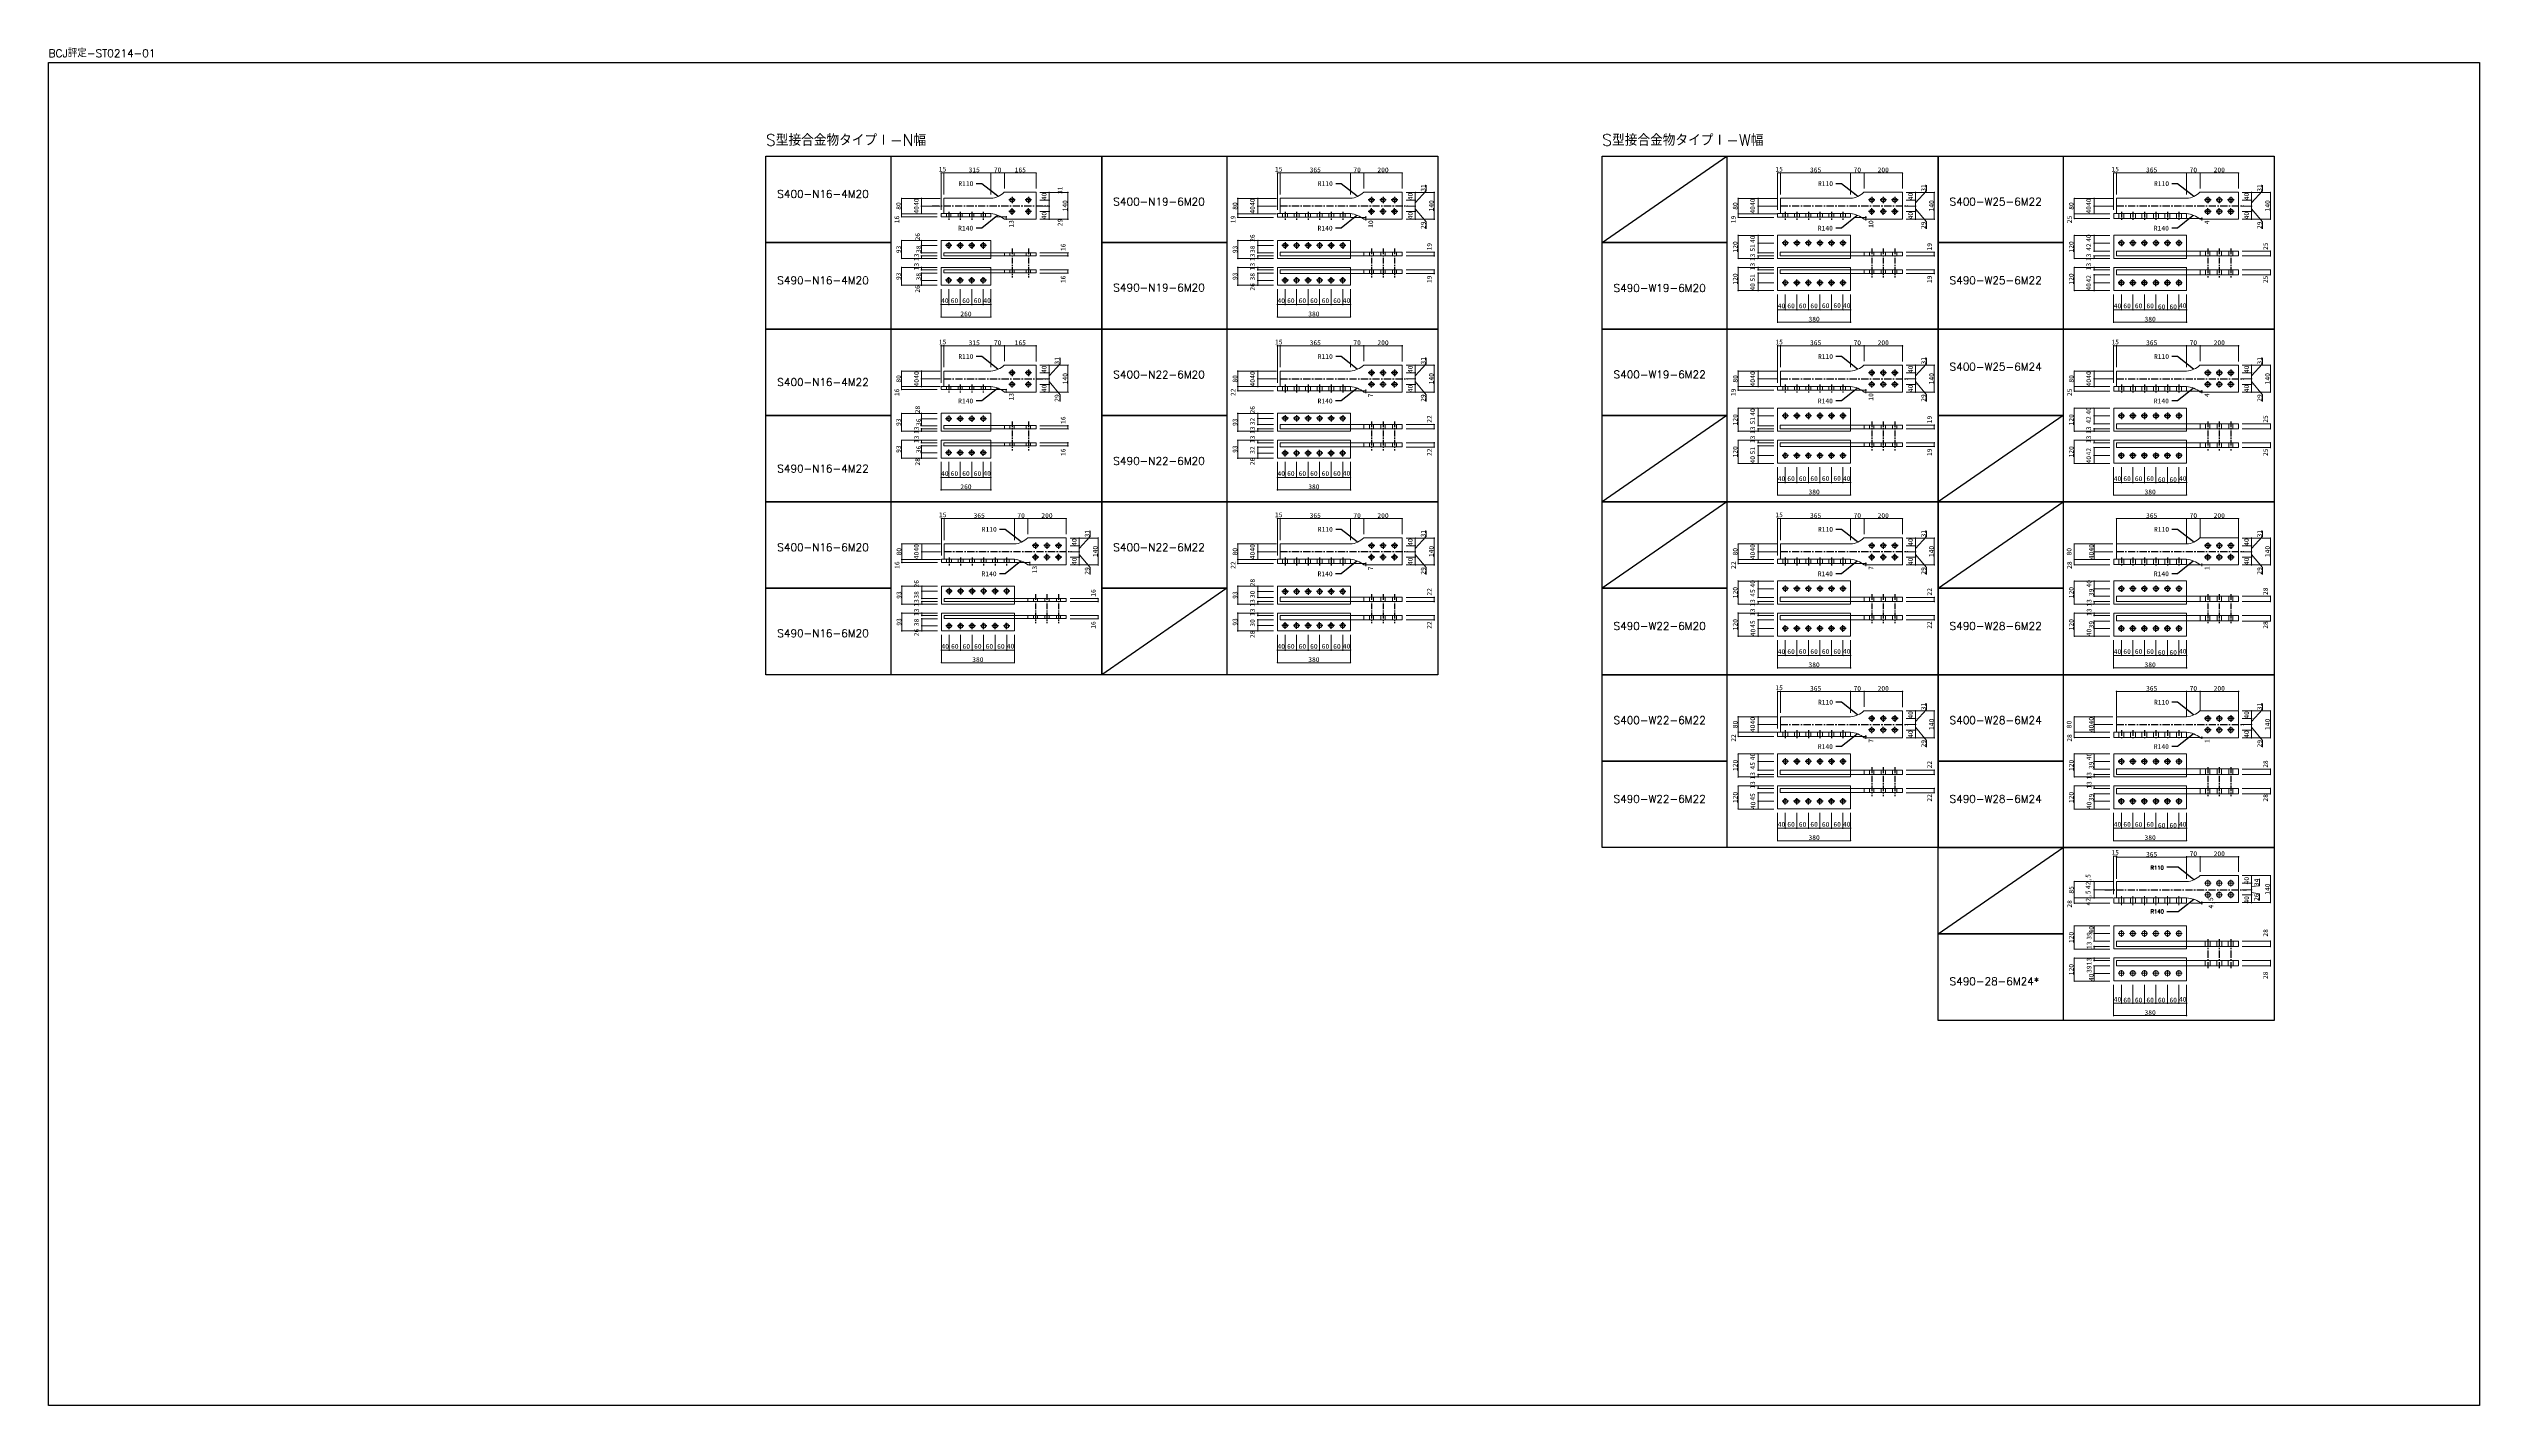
# Model space of a CAD drawing. Header units: millimetres. Extents: x 1734744 to 1747403, y -162396 to -155330.
import ezdxf

# ---------------------------------------------------------------- set-up
doc = ezdxf.new("R2010")
doc.units = ezdxf.units.MM
doc.header["$LTSCALE"] = 3
doc.linetypes.add('CENTER', pattern=[2, 1.25, -0.25, 0.25, -0.25])
doc.layers.get('DEFPOINTS').update_dxf_attribs({"color": 250})
for name, color, linetype in [('01', 7, 'Continuous'), ('寸法', 7, 'Continuous'), ('金物', 142, 'Continuous')]:
    doc.layers.add(name, color=color, linetype=linetype)
doc.styles.add('KANJI', font='txt.shx', dxfattribs={"bigfont": 'extfont2.shx'})
doc.styles.get("Standard").update_dxf_attribs({"font": ''})
doc.styles.get('Standard').set_extended_font_data('MS Gothic')
doc.dimstyles.new('コピー ～ 一般寸法-小さめ', dxfattribs={"dimtxt": 25, "dimasz": 3, "dimexe": 3, "dimexo": 3, "dimgap": 3, "dimtad": 1, "dimtxsty": 'Standard', "dimblk": 'ORIGIN', "dimcen": 0, "dimclrd": 256, "dimclre": 256, "dimclrt": 256, "dimadec": 0, "dimazin": 0, "dimtfac": 1, "dimtmove": 1, "dimatfit": 2, "dimfxl": 0, "dimtolj": 2, "dimlwd": 5, "dimlwe": 5, "dimarcsym": 0})
doc.dimstyles.new('コピー(2) - Standard', dxfattribs={"dimtxt": 25, "dimasz": 20, "dimexe": 0.18, "dimexo": 0.0625, "dimgap": 15, "dimtad": 1, "dimdec": 0, "dimzin": 0, "dimdsep": 46, "dimtxsty": 'Standard', "dimblk": 'DOTSMALL', "dimcen": 0.09, "dimadec": 0, "dimazin": 0, "dimtfac": 1, "dimtdec": 0, "dimtofl": 0, "dimtmove": 0, "dimatfit": 3, "dimfxl": 0, "dimtolj": 1, "dimtzin": 0, "dimarcsym": 0})
doc.dimstyles.new('一般寸法-小さめ', dxfattribs={"dimtxt": 25, "dimasz": 3, "dimexe": 3, "dimexo": 3, "dimgap": 3, "dimtad": 1, "dimtxsty": 'Standard', "dimblk": 'ORIGIN', "dimcen": 0, "dimclrd": 256, "dimclre": 256, "dimclrt": 256, "dimadec": 0, "dimazin": 0, "dimtfac": 1, "dimtmove": 2, "dimatfit": 2, "dimfxl": 0, "dimtolj": 2, "dimlwd": 5, "dimlwe": 5, "dimarcsym": 0})

# ---------------------------------------------------------------- blocks, each defined once
blk = doc.blocks.new('_Origin')
at = {"color": 0, "linetype": 'ByBlock', "lineweight": -2}
blk.add_line((0, 0), (-1, 0), dxfattribs=at)
blk.add_circle((0, 0), 0.5, dxfattribs=at)
blk = doc.blocks.new('*D7950')
at = {"layer": '01', "lineweight": 5}
for p, q in [((1739371, -156330), (1739183, -156330)), ((1739371, -156423), (1739183, -156423))]:
    blk.add_line(p, q, dxfattribs=at)
at = {"layer": '01', "color": 0, "lineweight": 5}
blk.add_line((1739186, -156420), (1739186, -156333), dxfattribs=at)
at = {"layer": 'DEFPOINTS', "color": 0}
for p in [(1739186, -156330), (1739391, -156330), (1739391, -156423)]:
    blk.add_point(p, dxfattribs=at)
at = {"layer": '01', "color": 0, "lineweight": 5, "xscale": 3, "yscale": 3, "zscale": 3}
for p, rotation in [((1739186, -156330), 90), ((1739186, -156423), 270)]:
    blk.add_blockref('_Origin', p, dxfattribs=dict(at, rotation=rotation))
at = {"layer": '01', "color": 0, "insert": (1739170, -156376), "char_height": 25, "attachment_point": 5, "rotation": 90}
blk.add_mtext('\\A2;93', dxfattribs=at)
blk = doc.blocks.new('*D7741')
at = {"layer": '01', "lineweight": 5}
for p, q in [((1739906, -156483), (1740055, -156483)), ((1739906, -156499), (1740055, -156499))]:
    blk.add_line(p, q, dxfattribs=at)
at = {"layer": '01', "color": 0, "lineweight": 5}
blk.add_line((1740052, -156496), (1740052, -156486), dxfattribs=at)
at = {"layer": 'DEFPOINTS', "color": 0}
for p in [(1739886, -156483), (1739886, -156499), (1740052, -156483)]:
    blk.add_point(p, dxfattribs=at)
at = {"layer": '01', "color": 0, "lineweight": 5, "xscale": 3, "yscale": 3, "zscale": 3}
for p, rotation in [((1740052, -156483), 90), ((1740052, -156499), 270)]:
    blk.add_blockref('_Origin', p, dxfattribs=dict(at, rotation=rotation))
at = {"layer": '01', "color": 0, "insert": (1740027, -156532), "char_height": 25, "attachment_point": 5, "rotation": 90}
blk.add_mtext('\\A2;16', dxfattribs=at)
blk = doc.blocks.new('*D7951')
at = {"layer": '01', "lineweight": 5}
for p, q in [((1739906, -156394), (1740055, -156394)), ((1739906, -156410), (1740055, -156410))]:
    blk.add_line(p, q, dxfattribs=at)
at = {"layer": '01', "color": 0, "lineweight": 5}
blk.add_line((1740052, -156407), (1740052, -156397), dxfattribs=at)
at = {"layer": 'DEFPOINTS', "color": 0}
for p in [(1739886, -156394), (1739886, -156410), (1740052, -156394)]:
    blk.add_point(p, dxfattribs=at)
at = {"layer": '01', "color": 0, "lineweight": 5, "xscale": 3, "yscale": 3, "zscale": 3}
for p, rotation in [((1740052, -156394), 90), ((1740052, -156410), 270)]:
    blk.add_blockref('_Origin', p, dxfattribs=dict(at, rotation=rotation))
at = {"layer": '01', "color": 0, "insert": (1740027, -156365), "char_height": 25, "attachment_point": 5, "rotation": 90}
blk.add_mtext('\\A2;16', dxfattribs=at)
blk = doc.blocks.new('*D7952')
at = {"layer": '01', "lineweight": 5}
for p, q in [((1739906, -156079), (1740055, -156079)), ((1739906, -156219), (1740055, -156219))]:
    blk.add_line(p, q, dxfattribs=at)
at = {"layer": '01', "color": 0, "lineweight": 5}
blk.add_line((1740052, -156216), (1740052, -156082), dxfattribs=at)
at = {"layer": 'DEFPOINTS', "color": 0}
for p in [(1739886, -156079), (1740052, -156079), (1739886, -156219)]:
    blk.add_point(p, dxfattribs=at)
at = {"layer": '01', "color": 0, "lineweight": 5, "xscale": 3, "yscale": 3, "zscale": 3}
for p, rotation in [((1740052, -156079), 90), ((1740052, -156219), 270)]:
    blk.add_blockref('_Origin', p, dxfattribs=dict(at, rotation=rotation))
at = {"layer": '01', "color": 0, "insert": (1740037, -156149), "char_height": 25, "attachment_point": 5, "rotation": 90}
blk.add_mtext('\\A2;140', dxfattribs=at)
blk = doc.blocks.new('*D7953')
at = {"layer": '01', "lineweight": 5}
for p, q in [((1739371, -156410), (1739286, -156410)), ((1739371, -156423), (1739286, -156423))]:
    blk.add_line(p, q, dxfattribs=at)
at = {"layer": '01', "color": 0, "lineweight": 5}
blk.add_line((1739289, -156420), (1739289, -156413), dxfattribs=at)
at = {"layer": 'DEFPOINTS', "color": 0}
for p in [(1739289, -156410), (1739391, -156410), (1739391, -156423)]:
    blk.add_point(p, dxfattribs=at)
at = {"layer": '01', "color": 0, "lineweight": 5, "xscale": 3, "yscale": 3, "zscale": 3}
for p, rotation in [((1739289, -156410), 90), ((1739289, -156423), 270)]:
    blk.add_blockref('_Origin', p, dxfattribs=dict(at, rotation=rotation))
at = {"layer": '01', "color": 0, "insert": (1739263, -156417), "char_height": 25, "attachment_point": 5, "rotation": 90}
blk.add_mtext('\\A2;13', dxfattribs=at)
blk = doc.blocks.new('*D7954')
at = {"layer": '01', "lineweight": 5}
for p, q in [((1739391, -156170), (1739391, -155975)), ((1739406, -156090), (1739406, -155975))]:
    blk.add_line(p, q, dxfattribs=at)
at = {"layer": '01', "color": 0, "lineweight": 5}
blk.add_line((1739403, -155978), (1739394, -155978), dxfattribs=at)
at = {"layer": 'DEFPOINTS', "color": 0}
for p in [(1739391, -155978), (1739391, -156190), (1739406, -156110)]:
    blk.add_point(p, dxfattribs=at)
at = {"layer": '01', "color": 0, "lineweight": 5, "xscale": 3, "yscale": 3, "zscale": 3, "rotation": 180}
blk.add_blockref('_Origin', (1739391, -155978), dxfattribs=at)
at = {"layer": '01', "color": 0, "lineweight": 5, "xscale": 3, "yscale": 3, "zscale": 3}
blk.add_blockref('_Origin', (1739406, -155978), dxfattribs=at)
at = {"layer": '01', "color": 0, "insert": (1739399, -155958), "char_height": 25, "attachment_point": 5}
blk.add_mtext('\\A2;15', dxfattribs=at)
blk = doc.blocks.new('*D7955')
at = {"layer": '01', "lineweight": 5}
for p, q in [((1739386, -156110), (1739183, -156110)), ((1739371, -156190), (1739183, -156190))]:
    blk.add_line(p, q, dxfattribs=at)
at = {"layer": '01', "color": 0, "lineweight": 5}
blk.add_line((1739186, -156187), (1739186, -156113), dxfattribs=at)
at = {"layer": 'DEFPOINTS', "color": 0}
for p in [(1739186, -156110), (1739391, -156190), (1739406, -156110)]:
    blk.add_point(p, dxfattribs=at)
at = {"layer": '01', "color": 0, "lineweight": 5, "xscale": 3, "yscale": 3, "zscale": 3}
for p, rotation in [((1739186, -156110), 90), ((1739186, -156190), 270)]:
    blk.add_blockref('_Origin', p, dxfattribs=dict(at, rotation=rotation))
at = {"layer": '01', "color": 0, "insert": (1739170, -156150), "char_height": 25, "attachment_point": 5, "rotation": 90}
blk.add_mtext('\\A2;80', dxfattribs=at)
blk = doc.blocks.new('*D7956')
at = {"layer": '01', "lineweight": 5}
for p, q in [((1739371, -156190), (1739183, -156190)), ((1739371, -156206), (1739183, -156206))]:
    blk.add_line(p, q, dxfattribs=at)
at = {"layer": '01', "color": 0, "lineweight": 5}
blk.add_line((1739186, -156203), (1739186, -156193), dxfattribs=at)
at = {"layer": 'DEFPOINTS', "color": 0}
for p in [(1739186, -156190), (1739391, -156190), (1739391, -156206)]:
    blk.add_point(p, dxfattribs=at)
at = {"layer": '01', "color": 0, "lineweight": 5, "xscale": 3, "yscale": 3, "zscale": 3}
for p, rotation in [((1739186, -156190), 90), ((1739186, -156206), 270)]:
    blk.add_blockref('_Origin', p, dxfattribs=dict(at, rotation=rotation))
at = {"layer": '01', "color": 0, "insert": (1739161, -156220), "char_height": 25, "attachment_point": 5, "rotation": 90}
blk.add_mtext('\\A2;16', dxfattribs=at)
blk = doc.blocks.new('*D7742')
at = {"layer": '01', "lineweight": 5}
for p, q in [((1739406, -156090), (1739406, -155975)), ((1739721, -156058), (1739721, -155975))]:
    blk.add_line(p, q, dxfattribs=at)
at = {"layer": '01', "color": 0, "lineweight": 5}
blk.add_line((1739409, -155978), (1739718, -155978), dxfattribs=at)
at = {"layer": 'DEFPOINTS', "color": 0}
for p in [(1739721, -155978), (1739721, -156078), (1739406, -156110)]:
    blk.add_point(p, dxfattribs=at)
at = {"layer": '01', "color": 0, "lineweight": 5, "xscale": 3, "yscale": 3, "zscale": 3, "rotation": 180}
blk.add_blockref('_Origin', (1739406, -155978), dxfattribs=at)
at = {"layer": '01', "color": 0, "lineweight": 5, "xscale": 3, "yscale": 3, "zscale": 3}
blk.add_blockref('_Origin', (1739721, -155978), dxfattribs=at)
at = {"layer": '01', "color": 0, "insert": (1739564, -155962), "char_height": 25, "attachment_point": 5}
blk.add_mtext('\\A2;315', dxfattribs=at)
blk = doc.blocks.new('*D7743')
at = {"layer": '01', "lineweight": 5}
for p, q in [((1739651, -156090), (1739651, -155975)), ((1739721, -156058), (1739721, -155975))]:
    blk.add_line(p, q, dxfattribs=at)
at = {"layer": '01', "color": 0, "lineweight": 5}
blk.add_line((1739718, -155978), (1739654, -155978), dxfattribs=at)
at = {"layer": 'DEFPOINTS', "color": 0}
for p in [(1739651, -155978), (1739721, -156078), (1739651, -156110)]:
    blk.add_point(p, dxfattribs=at)
at = {"layer": '01', "color": 0, "lineweight": 5, "xscale": 3, "yscale": 3, "zscale": 3, "rotation": 180}
blk.add_blockref('_Origin', (1739651, -155978), dxfattribs=at)
at = {"layer": '01', "color": 0, "lineweight": 5, "xscale": 3, "yscale": 3, "zscale": 3}
blk.add_blockref('_Origin', (1739721, -155978), dxfattribs=at)
at = {"layer": '01', "color": 0, "insert": (1739686, -155962), "char_height": 25, "attachment_point": 5}
blk.add_mtext('\\A2;70', dxfattribs=at)
blk = doc.blocks.new('*D7957')
at = {"layer": '01', "lineweight": 5}
for p, q in [((1739721, -156058), (1739721, -155975)), ((1739886, -156059), (1739886, -155975))]:
    blk.add_line(p, q, dxfattribs=at)
at = {"layer": '01', "color": 0, "lineweight": 5}
blk.add_line((1739724, -155978), (1739883, -155978), dxfattribs=at)
at = {"layer": 'DEFPOINTS', "color": 0}
for p in [(1739721, -156078), (1739886, -155978), (1739886, -156079)]:
    blk.add_point(p, dxfattribs=at)
at = {"layer": '01', "color": 0, "lineweight": 5, "xscale": 3, "yscale": 3, "zscale": 3, "rotation": 180}
blk.add_blockref('_Origin', (1739721, -155978), dxfattribs=at)
at = {"layer": '01', "color": 0, "lineweight": 5, "xscale": 3, "yscale": 3, "zscale": 3}
blk.add_blockref('_Origin', (1739886, -155978), dxfattribs=at)
at = {"layer": '01', "color": 0, "insert": (1739804, -155962), "char_height": 25, "attachment_point": 5}
blk.add_mtext('\\A2;165', dxfattribs=at)
blk = doc.blocks.new('*D7744')
at = {"layer": '01', "lineweight": 5}
for p, q in [((1739906, -156079), (1739957, -156079)), ((1739906, -156119), (1739957, -156119))]:
    blk.add_line(p, q, dxfattribs=at)
at = {"layer": '01', "color": 0, "lineweight": 5}
blk.add_line((1739954, -156082), (1739954, -156116), dxfattribs=at)
at = {"layer": 'DEFPOINTS', "color": 0}
for p in [(1739886, -156079), (1739886, -156119), (1739954, -156119)]:
    blk.add_point(p, dxfattribs=at)
at = {"layer": '01', "color": 0, "lineweight": 5, "xscale": 3, "yscale": 3, "zscale": 3}
for p, rotation in [((1739954, -156079), 90), ((1739954, -156119), 270)]:
    blk.add_blockref('_Origin', p, dxfattribs=dict(at, rotation=rotation))
at = {"layer": '01', "color": 0, "insert": (1739928, -156100), "char_height": 25, "attachment_point": 5, "rotation": 90}
blk.add_mtext('\\A2;40', dxfattribs=at)
blk = doc.blocks.new('*D7745')
at = {"layer": '01', "lineweight": 5}
for p, q in [((1739906, -156179), (1739957, -156179)), ((1739906, -156219), (1739957, -156219))]:
    blk.add_line(p, q, dxfattribs=at)
at = {"layer": '01', "color": 0, "lineweight": 5}
blk.add_line((1739954, -156182), (1739954, -156216), dxfattribs=at)
at = {"layer": 'DEFPOINTS', "color": 0}
for p in [(1739886, -156179), (1739886, -156219), (1739954, -156219)]:
    blk.add_point(p, dxfattribs=at)
at = {"layer": '01', "color": 0, "lineweight": 5, "xscale": 3, "yscale": 3, "zscale": 3}
for p, rotation in [((1739954, -156179), 90), ((1739954, -156219), 270)]:
    blk.add_blockref('_Origin', p, dxfattribs=dict(at, rotation=rotation))
at = {"layer": '01', "color": 0, "insert": (1739928, -156200), "char_height": 25, "attachment_point": 5, "rotation": 90}
blk.add_mtext('\\A2;40', dxfattribs=at)
blk = doc.blocks.new('*D7958')
at = {"layer": '01', "lineweight": 5}
for p, q in [((1739371, -156470), (1739183, -156470)), ((1739371, -156563), (1739183, -156563))]:
    blk.add_line(p, q, dxfattribs=at)
at = {"layer": '01', "color": 0, "lineweight": 5}
blk.add_line((1739186, -156560), (1739186, -156473), dxfattribs=at)
at = {"layer": 'DEFPOINTS', "color": 0}
for p in [(1739186, -156470), (1739391, -156470), (1739391, -156563)]:
    blk.add_point(p, dxfattribs=at)
at = {"layer": '01', "color": 0, "lineweight": 5, "xscale": 3, "yscale": 3, "zscale": 3}
for p, rotation in [((1739186, -156470), 90), ((1739186, -156563), 270)]:
    blk.add_blockref('_Origin', p, dxfattribs=dict(at, rotation=rotation))
at = {"layer": '01', "color": 0, "insert": (1739170, -156516), "char_height": 25, "attachment_point": 5, "rotation": 90}
blk.add_mtext('\\A2;93', dxfattribs=at)
blk = doc.blocks.new('*D7746')
at = {"layer": '01', "lineweight": 5}
for p, q in [((1739371, -156470), (1739286, -156470)), ((1739371, -156483), (1739286, -156483))]:
    blk.add_line(p, q, dxfattribs=at)
at = {"layer": '01', "color": 0, "lineweight": 5}
blk.add_line((1739289, -156480), (1739289, -156473), dxfattribs=at)
at = {"layer": 'DEFPOINTS', "color": 0}
for p in [(1739289, -156470), (1739391, -156470), (1739391, -156483)]:
    blk.add_point(p, dxfattribs=at)
at = {"layer": '01', "color": 0, "lineweight": 5, "xscale": 3, "yscale": 3, "zscale": 3}
for p, rotation in [((1739289, -156470), 90), ((1739289, -156483), 270)]:
    blk.add_blockref('_Origin', p, dxfattribs=dict(at, rotation=rotation))
at = {"layer": '01', "color": 0, "insert": (1739263, -156465), "char_height": 25, "attachment_point": 5, "rotation": 90}
blk.add_mtext('\\A2;13', dxfattribs=at)
blk = doc.blocks.new('*D7959')
at = {"layer": '01', "lineweight": 5}
for p, q in [((1739391, -156583), (1739391, -156731)), ((1739651, -156583), (1739651, -156731))]:
    blk.add_line(p, q, dxfattribs=at)
at = {"layer": '01', "color": 0, "lineweight": 5}
blk.add_line((1739394, -156728), (1739648, -156728), dxfattribs=at)
at = {"layer": 'DEFPOINTS', "color": 0}
for p in [(1739391, -156563), (1739651, -156563), (1739651, -156728)]:
    blk.add_point(p, dxfattribs=at)
at = {"layer": '01', "color": 0, "lineweight": 5, "xscale": 3, "yscale": 3, "zscale": 3, "rotation": 180}
blk.add_blockref('_Origin', (1739391, -156728), dxfattribs=at)
at = {"layer": '01', "color": 0, "lineweight": 5, "xscale": 3, "yscale": 3, "zscale": 3}
blk.add_blockref('_Origin', (1739651, -156728), dxfattribs=at)
at = {"layer": '01', "color": 0, "insert": (1739521, -156712), "char_height": 25, "attachment_point": 5}
blk.add_mtext('\\A2;260', dxfattribs=at)
blk = doc.blocks.new('*D7747')
at = {"layer": '01', "lineweight": 5}
for p, q in [((1739391, -156583), (1739391, -156666)), ((1739431, -156583), (1739431, -156666))]:
    blk.add_line(p, q, dxfattribs=at)
at = {"layer": '01', "color": 0, "lineweight": 5}
blk.add_line((1739428, -156663), (1739394, -156663), dxfattribs=at)
at = {"layer": 'DEFPOINTS', "color": 0}
for p in [(1739391, -156563), (1739431, -156563), (1739391, -156663)]:
    blk.add_point(p, dxfattribs=at)
at = {"layer": '01', "color": 0, "lineweight": 5, "xscale": 3, "yscale": 3, "zscale": 3, "rotation": 180}
blk.add_blockref('_Origin', (1739391, -156663), dxfattribs=at)
at = {"layer": '01', "color": 0, "lineweight": 5, "xscale": 3, "yscale": 3, "zscale": 3}
blk.add_blockref('_Origin', (1739431, -156663), dxfattribs=at)
at = {"layer": '01', "color": 0, "insert": (1739411, -156643), "char_height": 25, "attachment_point": 5}
blk.add_mtext('\\A2;40', dxfattribs=at)
blk = doc.blocks.new('*D7748')
at = {"layer": '01', "lineweight": 5}
for p, q in [((1739431, -156583), (1739431, -156666)), ((1739491, -156583), (1739491, -156666))]:
    blk.add_line(p, q, dxfattribs=at)
at = {"layer": '01', "color": 0, "lineweight": 5}
blk.add_line((1739488, -156663), (1739434, -156663), dxfattribs=at)
at = {"layer": 'DEFPOINTS', "color": 0}
for p in [(1739431, -156563), (1739491, -156563), (1739431, -156663)]:
    blk.add_point(p, dxfattribs=at)
at = {"layer": '01', "color": 0, "lineweight": 5, "xscale": 3, "yscale": 3, "zscale": 3, "rotation": 180}
blk.add_blockref('_Origin', (1739431, -156663), dxfattribs=at)
at = {"layer": '01', "color": 0, "lineweight": 5, "xscale": 3, "yscale": 3, "zscale": 3}
blk.add_blockref('_Origin', (1739491, -156663), dxfattribs=at)
at = {"layer": '01', "color": 0, "insert": (1739461, -156643), "char_height": 25, "attachment_point": 5}
blk.add_mtext('\\A2;60', dxfattribs=at)
blk = doc.blocks.new('*D7749')
at = {"layer": '01', "lineweight": 5}
for p, q in [((1739491, -156583), (1739491, -156666)), ((1739551, -156583), (1739551, -156666))]:
    blk.add_line(p, q, dxfattribs=at)
at = {"layer": '01', "color": 0, "lineweight": 5}
blk.add_line((1739548, -156663), (1739494, -156663), dxfattribs=at)
at = {"layer": 'DEFPOINTS', "color": 0}
for p in [(1739491, -156563), (1739551, -156563), (1739491, -156663)]:
    blk.add_point(p, dxfattribs=at)
at = {"layer": '01', "color": 0, "lineweight": 5, "xscale": 3, "yscale": 3, "zscale": 3, "rotation": 180}
blk.add_blockref('_Origin', (1739491, -156663), dxfattribs=at)
at = {"layer": '01', "color": 0, "lineweight": 5, "xscale": 3, "yscale": 3, "zscale": 3}
blk.add_blockref('_Origin', (1739551, -156663), dxfattribs=at)
at = {"layer": '01', "color": 0, "insert": (1739521, -156643), "char_height": 25, "attachment_point": 5}
blk.add_mtext('\\A2;60', dxfattribs=at)
blk = doc.blocks.new('*D7750')
at = {"layer": '01', "lineweight": 5}
for p, q in [((1739551, -156583), (1739551, -156666)), ((1739611, -156583), (1739611, -156666))]:
    blk.add_line(p, q, dxfattribs=at)
at = {"layer": '01', "color": 0, "lineweight": 5}
blk.add_line((1739554, -156663), (1739608, -156663), dxfattribs=at)
at = {"layer": 'DEFPOINTS', "color": 0}
for p in [(1739551, -156563), (1739611, -156563), (1739611, -156663)]:
    blk.add_point(p, dxfattribs=at)
at = {"layer": '01', "color": 0, "lineweight": 5, "xscale": 3, "yscale": 3, "zscale": 3, "rotation": 180}
blk.add_blockref('_Origin', (1739551, -156663), dxfattribs=at)
at = {"layer": '01', "color": 0, "lineweight": 5, "xscale": 3, "yscale": 3, "zscale": 3}
blk.add_blockref('_Origin', (1739611, -156663), dxfattribs=at)
at = {"layer": '01', "color": 0, "insert": (1739581, -156643), "char_height": 25, "attachment_point": 5}
blk.add_mtext('\\A2;60', dxfattribs=at)
blk = doc.blocks.new('*D7751')
at = {"layer": '01', "lineweight": 5}
for p, q in [((1739611, -156583), (1739611, -156666)), ((1739651, -156583), (1739651, -156666))]:
    blk.add_line(p, q, dxfattribs=at)
at = {"layer": '01', "color": 0, "lineweight": 5}
blk.add_line((1739648, -156663), (1739614, -156663), dxfattribs=at)
at = {"layer": 'DEFPOINTS', "color": 0}
for p in [(1739611, -156563), (1739651, -156563), (1739611, -156663)]:
    blk.add_point(p, dxfattribs=at)
at = {"layer": '01', "color": 0, "lineweight": 5, "xscale": 3, "yscale": 3, "zscale": 3, "rotation": 180}
blk.add_blockref('_Origin', (1739611, -156663), dxfattribs=at)
at = {"layer": '01', "color": 0, "lineweight": 5, "xscale": 3, "yscale": 3, "zscale": 3}
blk.add_blockref('_Origin', (1739651, -156663), dxfattribs=at)
at = {"layer": '01', "color": 0, "insert": (1739631, -156642), "char_height": 25, "attachment_point": 5}
blk.add_mtext('\\A2;40', dxfattribs=at)
blk = doc.blocks.new('*D7960')
at = {"layer": '01', "lineweight": 5}
for p, q in [((1739386, -156150), (1739286, -156150)), ((1739371, -156190), (1739286, -156190))]:
    blk.add_line(p, q, dxfattribs=at)
at = {"layer": '01', "color": 0, "lineweight": 5}
blk.add_line((1739289, -156187), (1739289, -156153), dxfattribs=at)
at = {"layer": 'DEFPOINTS', "color": 0}
for p in [(1739289, -156150), (1739391, -156190), (1739406, -156150)]:
    blk.add_point(p, dxfattribs=at)
at = {"layer": '01', "color": 0, "lineweight": 5, "xscale": 3, "yscale": 3, "zscale": 3}
for p, rotation in [((1739289, -156150), 90), ((1739289, -156190), 270)]:
    blk.add_blockref('_Origin', p, dxfattribs=dict(at, rotation=rotation))
at = {"layer": '01', "color": 0, "insert": (1739263, -156170), "char_height": 25, "attachment_point": 5, "rotation": 90}
blk.add_mtext('\\A2;40', dxfattribs=at)
blk = doc.blocks.new('*D7961')
at = {"layer": '01', "lineweight": 5}
for p, q in [((1739386, -156110), (1739286, -156110)), ((1739386, -156150), (1739286, -156150))]:
    blk.add_line(p, q, dxfattribs=at)
at = {"layer": '01', "color": 0, "lineweight": 5}
blk.add_line((1739289, -156147), (1739289, -156113), dxfattribs=at)
at = {"layer": 'DEFPOINTS', "color": 0}
for p in [(1739289, -156110), (1739406, -156110), (1739406, -156150)]:
    blk.add_point(p, dxfattribs=at)
at = {"layer": '01', "color": 0, "lineweight": 5, "xscale": 3, "yscale": 3, "zscale": 3}
for p, rotation in [((1739289, -156110), 90), ((1739289, -156150), 270)]:
    blk.add_blockref('_Origin', p, dxfattribs=dict(at, rotation=rotation))
at = {"layer": '01', "color": 0, "insert": (1739263, -156130), "char_height": 25, "attachment_point": 5, "rotation": 90}
blk.add_mtext('\\A2;40', dxfattribs=at)
blk = doc.blocks.new('_DotSmall')
at = {"color": 0, "linetype": 'ByBlock', "const_width": 0.5}
blk.add_lwpolyline([(-0.0625, 0, 1), (0.0625, 0, 1)], format="xyb", close=True, dxfattribs=at)
blk = doc.blocks.new('*D7962')
at = {"layer": '01', "lineweight": 5}
for p, q in [((1739671, -156206), (1739734, -156206)), ((1739742, -156219), (1739734, -156219))]:
    blk.add_line(p, q, dxfattribs=at)
at = {"layer": '01', "color": 0, "lineweight": 5}
blk.add_line((1739731, -156209), (1739731, -156216), dxfattribs=at)
at = {"layer": 'DEFPOINTS', "color": 0}
for p in [(1739651, -156206), (1739722, -156219), (1739731, -156219)]:
    blk.add_point(p, dxfattribs=at)
at = {"layer": '01', "color": 0, "lineweight": 5, "xscale": 3, "yscale": 3, "zscale": 3}
for p, rotation in [((1739731, -156206), 90), ((1739731, -156219), 270)]:
    blk.add_blockref('_Origin', p, dxfattribs=dict(at, rotation=rotation))
at = {"layer": '01', "color": 0, "insert": (1739757, -156243), "char_height": 25, "attachment_point": 5, "rotation": 90}
blk.add_mtext('\\A2;13', dxfattribs=at)
blk = doc.blocks.new('*D7963')
at = {"layer": '01', "lineweight": 5}
for p, q in [((1739373, -158130), (1739184, -158130)), ((1739373, -158223), (1739184, -158223)), ((1739187, -158220), (1739187, -158133))]:
    blk.add_line(p, q, dxfattribs=at)
at = {"layer": 'DEFPOINTS', "color": 0}
for p in [(1739187, -158130), (1739393, -158130), (1739393, -158223)]:
    blk.add_point(p, dxfattribs=at)
at = {"layer": '01', "lineweight": 5, "xscale": 3, "yscale": 3, "zscale": 3}
for p, rotation in [((1739187, -158130), 90), ((1739187, -158223), 270)]:
    blk.add_blockref('_Origin', p, dxfattribs=dict(at, rotation=rotation))
at = {"layer": '01', "insert": (1739172, -158176), "char_height": 25, "attachment_point": 5, "rotation": 90}
blk.add_mtext('\\A2;93', dxfattribs=at)
blk = doc.blocks.new('*D7752')
at = {"layer": '01', "lineweight": 5}
for p, q in [((1740063, -158283), (1740212, -158283)), ((1740063, -158299), (1740212, -158299)), ((1740209, -158296), (1740209, -158286))]:
    blk.add_line(p, q, dxfattribs=at)
at = {"layer": 'DEFPOINTS', "color": 0}
for p in [(1740043, -158283), (1740043, -158299), (1740209, -158283)]:
    blk.add_point(p, dxfattribs=at)
at = {"layer": '01', "lineweight": 5, "xscale": 3, "yscale": 3, "zscale": 3}
for p, rotation in [((1740209, -158283), 90), ((1740209, -158299), 270)]:
    blk.add_blockref('_Origin', p, dxfattribs=dict(at, rotation=rotation))
at = {"layer": '01', "insert": (1740184, -158332), "char_height": 25, "attachment_point": 5, "rotation": 90}
blk.add_mtext('\\A2;16', dxfattribs=at)
blk = doc.blocks.new('*D7964')
at = {"layer": '01', "lineweight": 5}
for p, q in [((1740063, -158194), (1740212, -158194)), ((1740063, -158210), (1740212, -158210)), ((1740209, -158207), (1740209, -158197))]:
    blk.add_line(p, q, dxfattribs=at)
at = {"layer": 'DEFPOINTS', "color": 0}
for p in [(1740043, -158194), (1740043, -158210), (1740209, -158194)]:
    blk.add_point(p, dxfattribs=at)
at = {"layer": '01', "lineweight": 5, "xscale": 3, "yscale": 3, "zscale": 3}
for p, rotation in [((1740209, -158194), 90), ((1740209, -158210), 270)]:
    blk.add_blockref('_Origin', p, dxfattribs=dict(at, rotation=rotation))
at = {"layer": '01', "insert": (1740184, -158165), "char_height": 25, "attachment_point": 5, "rotation": 90}
blk.add_mtext('\\A2;16', dxfattribs=at)
blk = doc.blocks.new('*D7753')
at = {"layer": '01', "lineweight": 5}
for p, q in [((1740063, -157879), (1740212, -157879)), ((1740209, -158016), (1740209, -157882)), ((1740063, -158019), (1740212, -158019))]:
    blk.add_line(p, q, dxfattribs=at)
at = {"layer": 'DEFPOINTS', "color": 0}
for p in [(1740043, -157879), (1740209, -157879), (1740043, -158019)]:
    blk.add_point(p, dxfattribs=at)
at = {"layer": '01', "lineweight": 5, "xscale": 3, "yscale": 3, "zscale": 3}
for p, rotation in [((1740209, -157879), 90), ((1740209, -158019), 270)]:
    blk.add_blockref('_Origin', p, dxfattribs=dict(at, rotation=rotation))
at = {"layer": '01', "insert": (1740194, -157949), "char_height": 25, "attachment_point": 5, "rotation": 90}
blk.add_mtext('\\A2;140', dxfattribs=at)
blk = doc.blocks.new('*D7754')
at = {"layer": '01', "lineweight": 5}
for p, q in [((1739373, -158130), (1739288, -158130)), ((1739373, -158156), (1739288, -158156)), ((1739291, -158153), (1739291, -158133))]:
    blk.add_line(p, q, dxfattribs=at)
at = {"layer": 'DEFPOINTS', "color": 0}
for p in [(1739291, -158130), (1739393, -158130), (1739393, -158156)]:
    blk.add_point(p, dxfattribs=at)
at = {"layer": '01', "lineweight": 5, "xscale": 3, "yscale": 3, "zscale": 3}
for p, rotation in [((1739291, -158130), 90), ((1739291, -158156), 270)]:
    blk.add_blockref('_Origin', p, dxfattribs=dict(at, rotation=rotation))
at = {"layer": '01', "insert": (1739263, -158117), "char_height": 25, "attachment_point": 5, "rotation": 90}
blk.add_mtext('\\A2;26', dxfattribs=at)
blk = doc.blocks.new('*D7755')
at = {"layer": '01', "lineweight": 5}
for p, q in [((1739373, -158210), (1739288, -158210)), ((1739373, -158223), (1739288, -158223)), ((1739291, -158220), (1739291, -158213))]:
    blk.add_line(p, q, dxfattribs=at)
at = {"layer": 'DEFPOINTS', "color": 0}
for p in [(1739291, -158210), (1739393, -158210), (1739393, -158223)]:
    blk.add_point(p, dxfattribs=at)
at = {"layer": '01', "lineweight": 5, "xscale": 3, "yscale": 3, "zscale": 3}
for p, rotation in [((1739291, -158210), 90), ((1739291, -158223), 270)]:
    blk.add_blockref('_Origin', p, dxfattribs=dict(at, rotation=rotation))
at = {"layer": '01', "insert": (1739263, -158217), "char_height": 25, "attachment_point": 5, "rotation": 90}
blk.add_mtext('\\A2;13', dxfattribs=at)
blk = doc.blocks.new('*D7965')
at = {"layer": '01', "lineweight": 5}
for p, q in [((1739393, -157970), (1739393, -157775)), ((1739405, -157778), (1739396, -157778)), ((1739408, -157890), (1739408, -157775))]:
    blk.add_line(p, q, dxfattribs=at)
at = {"layer": 'DEFPOINTS', "color": 0}
for p in [(1739393, -157778), (1739408, -157910), (1739393, -157990)]:
    blk.add_point(p, dxfattribs=at)
at = {"layer": '01', "lineweight": 5, "xscale": 3, "yscale": 3, "zscale": 3, "rotation": 180}
blk.add_blockref('_Origin', (1739393, -157778), dxfattribs=at)
at = {"layer": '01', "lineweight": 5, "xscale": 3, "yscale": 3, "zscale": 3}
blk.add_blockref('_Origin', (1739408, -157778), dxfattribs=at)
at = {"layer": '01', "insert": (1739400, -157758), "char_height": 25, "attachment_point": 5}
blk.add_mtext('\\A2;15', dxfattribs=at)
blk = doc.blocks.new('*D7966')
at = {"layer": '01', "lineweight": 5}
for p, q in [((1739388, -157910), (1739184, -157910)), ((1739187, -157987), (1739187, -157913)), ((1739388, -157990), (1739184, -157990))]:
    blk.add_line(p, q, dxfattribs=at)
at = {"layer": 'DEFPOINTS', "color": 0}
for p in [(1739187, -157910), (1739408, -157910), (1739408, -157990)]:
    blk.add_point(p, dxfattribs=at)
at = {"layer": '01', "lineweight": 5, "xscale": 3, "yscale": 3, "zscale": 3}
for p, rotation in [((1739187, -157910), 90), ((1739187, -157990), 270)]:
    blk.add_blockref('_Origin', p, dxfattribs=dict(at, rotation=rotation))
at = {"layer": '01', "insert": (1739172, -157950), "char_height": 25, "attachment_point": 5, "rotation": 90}
blk.add_mtext('\\A2;80', dxfattribs=at)
blk = doc.blocks.new('*D7967')
at = {"layer": '01', "lineweight": 5}
for p, q in [((1739373, -157990), (1739184, -157990)), ((1739373, -158006), (1739184, -158006)), ((1739187, -158003), (1739187, -157993))]:
    blk.add_line(p, q, dxfattribs=at)
at = {"layer": 'DEFPOINTS', "color": 0}
for p in [(1739187, -157990), (1739393, -157990), (1739393, -158006)]:
    blk.add_point(p, dxfattribs=at)
at = {"layer": '01', "lineweight": 5, "xscale": 3, "yscale": 3, "zscale": 3}
for p, rotation in [((1739187, -157990), 90), ((1739187, -158006), 270)]:
    blk.add_blockref('_Origin', p, dxfattribs=dict(at, rotation=rotation))
at = {"layer": '01', "insert": (1739162, -158020), "char_height": 25, "attachment_point": 5, "rotation": 90}
blk.add_mtext('\\A2;16', dxfattribs=at)
blk = doc.blocks.new('*D7756')
at = {"layer": '01', "lineweight": 5}
for p, q in [((1739408, -157890), (1739408, -157775)), ((1739411, -157778), (1739770, -157778)), ((1739773, -157890), (1739773, -157775))]:
    blk.add_line(p, q, dxfattribs=at)
at = {"layer": 'DEFPOINTS', "color": 0}
for p in [(1739773, -157778), (1739408, -157910), (1739773, -157910)]:
    blk.add_point(p, dxfattribs=at)
at = {"layer": '01', "lineweight": 5, "xscale": 3, "yscale": 3, "zscale": 3, "rotation": 180}
blk.add_blockref('_Origin', (1739408, -157778), dxfattribs=at)
at = {"layer": '01', "lineweight": 5, "xscale": 3, "yscale": 3, "zscale": 3}
blk.add_blockref('_Origin', (1739773, -157778), dxfattribs=at)
at = {"layer": '01', "insert": (1739590, -157762), "char_height": 25, "attachment_point": 5}
blk.add_mtext('\\A2;365', dxfattribs=at)
blk = doc.blocks.new('*D7757')
at = {"layer": '01', "lineweight": 5}
for p, q in [((1739773, -157890), (1739773, -157775)), ((1739840, -157778), (1739776, -157778)), ((1739843, -157858), (1739843, -157775))]:
    blk.add_line(p, q, dxfattribs=at)
at = {"layer": 'DEFPOINTS', "color": 0}
for p in [(1739773, -157778), (1739773, -157910), (1739843, -157878)]:
    blk.add_point(p, dxfattribs=at)
at = {"layer": '01', "lineweight": 5, "xscale": 3, "yscale": 3, "zscale": 3, "rotation": 180}
blk.add_blockref('_Origin', (1739773, -157778), dxfattribs=at)
at = {"layer": '01', "lineweight": 5, "xscale": 3, "yscale": 3, "zscale": 3}
blk.add_blockref('_Origin', (1739843, -157778), dxfattribs=at)
at = {"layer": '01', "insert": (1739808, -157762), "char_height": 25, "attachment_point": 5}
blk.add_mtext('\\A2;70', dxfattribs=at)
blk = doc.blocks.new('*D7968')
at = {"layer": '01', "lineweight": 5}
for p, q in [((1739843, -157858), (1739843, -157775)), ((1739846, -157778), (1740040, -157778)), ((1740043, -157859), (1740043, -157775))]:
    blk.add_line(p, q, dxfattribs=at)
at = {"layer": 'DEFPOINTS', "color": 0}
for p in [(1740043, -157778), (1739843, -157878), (1740043, -157879)]:
    blk.add_point(p, dxfattribs=at)
at = {"layer": '01', "lineweight": 5, "xscale": 3, "yscale": 3, "zscale": 3, "rotation": 180}
blk.add_blockref('_Origin', (1739843, -157778), dxfattribs=at)
at = {"layer": '01', "lineweight": 5, "xscale": 3, "yscale": 3, "zscale": 3}
blk.add_blockref('_Origin', (1740043, -157778), dxfattribs=at)
at = {"layer": '01', "insert": (1739943, -157762), "char_height": 25, "attachment_point": 5}
blk.add_mtext('\\A2;200', dxfattribs=at)
blk = doc.blocks.new('*D7758')
at = {"layer": '01', "lineweight": 5}
for p, q in [((1740063, -157879), (1740114, -157879)), ((1740063, -157919), (1740114, -157919)), ((1740111, -157882), (1740111, -157916))]:
    blk.add_line(p, q, dxfattribs=at)
at = {"layer": 'DEFPOINTS', "color": 0}
for p in [(1740043, -157879), (1740043, -157919), (1740111, -157919)]:
    blk.add_point(p, dxfattribs=at)
at = {"layer": '01', "lineweight": 5, "xscale": 3, "yscale": 3, "zscale": 3}
for p, rotation in [((1740111, -157879), 90), ((1740111, -157919), 270)]:
    blk.add_blockref('_Origin', p, dxfattribs=dict(at, rotation=rotation))
at = {"layer": '01', "insert": (1740085, -157900), "char_height": 25, "attachment_point": 5, "rotation": 90}
blk.add_mtext('\\A2;40', dxfattribs=at)
blk = doc.blocks.new('*D7759')
at = {"layer": '01', "lineweight": 5}
for p, q in [((1740168, -157871), (1740168, -157841)), ((1740063, -157919), (1740114, -157919)), ((1740063, -157950), (1740114, -157950)), ((1740111, -157934), (1740168, -157871)), ((1740111, -157922), (1740111, -157947))]:
    blk.add_line(p, q, dxfattribs=at)
at = {"layer": 'DEFPOINTS', "color": 0}
for p in [(1740043, -157919), (1740043, -157950), (1740111, -157950)]:
    blk.add_point(p, dxfattribs=at)
at = {"layer": '01', "lineweight": 5, "xscale": 3, "yscale": 3, "zscale": 3}
for p, rotation in [((1740111, -157919), 90), ((1740111, -157950), 270)]:
    blk.add_blockref('_Origin', p, dxfattribs=dict(at, rotation=rotation))
at = {"layer": '01', "insert": (1740152, -157856), "char_height": 25, "attachment_point": 5, "rotation": 90}
blk.add_mtext('\\A2;31', dxfattribs=at)
blk = doc.blocks.new('*D7760')
at = {"layer": '01', "lineweight": 5}
for p, q in [((1740063, -157950), (1740114, -157950)), ((1740063, -157979), (1740114, -157979)), ((1740111, -157953), (1740111, -157976)), ((1740111, -157964), (1740168, -158033)), ((1740168, -158033), (1740168, -158068))]:
    blk.add_line(p, q, dxfattribs=at)
at = {"layer": 'DEFPOINTS', "color": 0}
for p in [(1740043, -157950), (1740043, -157979), (1740111, -157979)]:
    blk.add_point(p, dxfattribs=at)
at = {"layer": '01', "lineweight": 5, "xscale": 3, "yscale": 3, "zscale": 3}
for p, rotation in [((1740111, -157950), 90), ((1740111, -157979), 270)]:
    blk.add_blockref('_Origin', p, dxfattribs=dict(at, rotation=rotation))
at = {"layer": '01', "insert": (1740152, -158050), "char_height": 25, "attachment_point": 5, "rotation": 90}
blk.add_mtext('\\A2;29', dxfattribs=at)
blk = doc.blocks.new('*D7761')
at = {"layer": '01', "lineweight": 5}
for p, q in [((1740063, -157979), (1740114, -157979)), ((1740111, -157982), (1740111, -158016)), ((1740063, -158019), (1740114, -158019))]:
    blk.add_line(p, q, dxfattribs=at)
at = {"layer": 'DEFPOINTS', "color": 0}
for p in [(1740043, -157979), (1740043, -158019), (1740111, -158019)]:
    blk.add_point(p, dxfattribs=at)
at = {"layer": '01', "lineweight": 5, "xscale": 3, "yscale": 3, "zscale": 3}
for p, rotation in [((1740111, -157979), 90), ((1740111, -158019), 270)]:
    blk.add_blockref('_Origin', p, dxfattribs=dict(at, rotation=rotation))
at = {"layer": '01', "insert": (1740085, -158000), "char_height": 25, "attachment_point": 5, "rotation": 90}
blk.add_mtext('\\A2;40', dxfattribs=at)
blk = doc.blocks.new('*D7969')
at = {"layer": '01', "lineweight": 5}
for p, q in [((1739373, -158270), (1739184, -158270)), ((1739373, -158363), (1739184, -158363)), ((1739187, -158360), (1739187, -158273))]:
    blk.add_line(p, q, dxfattribs=at)
at = {"layer": 'DEFPOINTS', "color": 0}
for p in [(1739187, -158270), (1739393, -158270), (1739393, -158363)]:
    blk.add_point(p, dxfattribs=at)
at = {"layer": '01', "lineweight": 5, "xscale": 3, "yscale": 3, "zscale": 3}
for p, rotation in [((1739187, -158270), 90), ((1739187, -158363), 270)]:
    blk.add_blockref('_Origin', p, dxfattribs=dict(at, rotation=rotation))
at = {"layer": '01', "insert": (1739172, -158316), "char_height": 25, "attachment_point": 5, "rotation": 90}
blk.add_mtext('\\A2;93', dxfattribs=at)
blk = doc.blocks.new('*D7762')
at = {"layer": '01', "lineweight": 5}
for p, q in [((1739373, -158270), (1739288, -158270)), ((1739373, -158283), (1739288, -158283)), ((1739291, -158280), (1739291, -158273))]:
    blk.add_line(p, q, dxfattribs=at)
at = {"layer": 'DEFPOINTS', "color": 0}
for p in [(1739291, -158270), (1739393, -158270), (1739393, -158283)]:
    blk.add_point(p, dxfattribs=at)
at = {"layer": '01', "lineweight": 5, "xscale": 3, "yscale": 3, "zscale": 3}
for p, rotation in [((1739291, -158270), 90), ((1739291, -158283), 270)]:
    blk.add_blockref('_Origin', p, dxfattribs=dict(at, rotation=rotation))
at = {"layer": '01', "insert": (1739263, -158265), "char_height": 25, "attachment_point": 5, "rotation": 90}
blk.add_mtext('\\A2;13', dxfattribs=at)
blk = doc.blocks.new('*D7763')
at = {"layer": '01', "lineweight": 5}
for p, q in [((1739373, -158337), (1739288, -158337)), ((1739373, -158363), (1739288, -158363)), ((1739291, -158340), (1739291, -158360))]:
    blk.add_line(p, q, dxfattribs=at)
at = {"layer": 'DEFPOINTS', "color": 0}
for p in [(1739291, -158363), (1739393, -158337), (1739393, -158363)]:
    blk.add_point(p, dxfattribs=at)
at = {"layer": '01', "lineweight": 5, "xscale": 3, "yscale": 3, "zscale": 3}
for p, rotation in [((1739291, -158337), 90), ((1739291, -158363), 270)]:
    blk.add_blockref('_Origin', p, dxfattribs=dict(at, rotation=rotation))
at = {"layer": '01', "insert": (1739263, -158371), "char_height": 25, "attachment_point": 5, "rotation": 90}
blk.add_mtext('\\A2;26', dxfattribs=at)
blk = doc.blocks.new('*D7970')
at = {"layer": '01', "lineweight": 5}
for p, q in [((1739393, -158383), (1739393, -158531)), ((1739773, -158383), (1739773, -158531)), ((1739396, -158528), (1739770, -158528))]:
    blk.add_line(p, q, dxfattribs=at)
at = {"layer": 'DEFPOINTS', "color": 0}
for p in [(1739393, -158363), (1739773, -158363), (1739773, -158528)]:
    blk.add_point(p, dxfattribs=at)
at = {"layer": '01', "lineweight": 5, "xscale": 3, "yscale": 3, "zscale": 3, "rotation": 180}
blk.add_blockref('_Origin', (1739393, -158528), dxfattribs=at)
at = {"layer": '01', "lineweight": 5, "xscale": 3, "yscale": 3, "zscale": 3}
blk.add_blockref('_Origin', (1739773, -158528), dxfattribs=at)
at = {"layer": '01', "insert": (1739583, -158512), "char_height": 25, "attachment_point": 5}
blk.add_mtext('\\A2;380', dxfattribs=at)
blk = doc.blocks.new('*D7764')
at = {"layer": '01', "lineweight": 5}
for p, q in [((1739493, -158383), (1739493, -158466)), ((1739550, -158463), (1739496, -158463)), ((1739553, -158383), (1739553, -158466))]:
    blk.add_line(p, q, dxfattribs=at)
at = {"layer": 'DEFPOINTS', "color": 0}
for p in [(1739493, -158363), (1739553, -158363), (1739493, -158463)]:
    blk.add_point(p, dxfattribs=at)
at = {"layer": '01', "lineweight": 5, "xscale": 3, "yscale": 3, "zscale": 3, "rotation": 180}
blk.add_blockref('_Origin', (1739493, -158463), dxfattribs=at)
at = {"layer": '01', "lineweight": 5, "xscale": 3, "yscale": 3, "zscale": 3}
blk.add_blockref('_Origin', (1739553, -158463), dxfattribs=at)
at = {"layer": '01', "insert": (1739523, -158443), "char_height": 25, "attachment_point": 5}
blk.add_mtext('\\A2;60', dxfattribs=at)
blk = doc.blocks.new('*D7765')
at = {"layer": '01', "lineweight": 5}
for p, q in [((1739393, -158383), (1739393, -158466)), ((1739430, -158463), (1739396, -158463)), ((1739433, -158383), (1739433, -158466))]:
    blk.add_line(p, q, dxfattribs=at)
at = {"layer": 'DEFPOINTS', "color": 0}
for p in [(1739393, -158363), (1739433, -158363), (1739393, -158463)]:
    blk.add_point(p, dxfattribs=at)
at = {"layer": '01', "lineweight": 5, "xscale": 3, "yscale": 3, "zscale": 3, "rotation": 180}
blk.add_blockref('_Origin', (1739393, -158463), dxfattribs=at)
at = {"layer": '01', "lineweight": 5, "xscale": 3, "yscale": 3, "zscale": 3}
blk.add_blockref('_Origin', (1739433, -158463), dxfattribs=at)
at = {"layer": '01', "insert": (1739413, -158443), "char_height": 25, "attachment_point": 5}
blk.add_mtext('\\A2;40', dxfattribs=at)
blk = doc.blocks.new('*D7766')
at = {"layer": '01', "lineweight": 5}
for p, q in [((1739613, -158383), (1739613, -158466)), ((1739670, -158463), (1739616, -158463)), ((1739673, -158383), (1739673, -158466))]:
    blk.add_line(p, q, dxfattribs=at)
at = {"layer": 'DEFPOINTS', "color": 0}
for p in [(1739613, -158363), (1739673, -158363), (1739613, -158463)]:
    blk.add_point(p, dxfattribs=at)
at = {"layer": '01', "lineweight": 5, "xscale": 3, "yscale": 3, "zscale": 3, "rotation": 180}
blk.add_blockref('_Origin', (1739613, -158463), dxfattribs=at)
at = {"layer": '01', "lineweight": 5, "xscale": 3, "yscale": 3, "zscale": 3}
blk.add_blockref('_Origin', (1739673, -158463), dxfattribs=at)
at = {"layer": '01', "insert": (1739643, -158443), "char_height": 25, "attachment_point": 5}
blk.add_mtext('\\A2;60', dxfattribs=at)
blk = doc.blocks.new('*D7767')
at = {"layer": '01', "lineweight": 5}
for p, q in [((1739673, -158383), (1739673, -158466)), ((1739676, -158463), (1739730, -158463)), ((1739733, -158383), (1739733, -158466))]:
    blk.add_line(p, q, dxfattribs=at)
at = {"layer": 'DEFPOINTS', "color": 0}
for p in [(1739673, -158363), (1739733, -158363), (1739733, -158463)]:
    blk.add_point(p, dxfattribs=at)
at = {"layer": '01', "lineweight": 5, "xscale": 3, "yscale": 3, "zscale": 3, "rotation": 180}
blk.add_blockref('_Origin', (1739673, -158463), dxfattribs=at)
at = {"layer": '01', "lineweight": 5, "xscale": 3, "yscale": 3, "zscale": 3}
blk.add_blockref('_Origin', (1739733, -158463), dxfattribs=at)
at = {"layer": '01', "insert": (1739703, -158443), "char_height": 25, "attachment_point": 5}
blk.add_mtext('\\A2;60', dxfattribs=at)
blk = doc.blocks.new('*D7768')
at = {"layer": '01', "lineweight": 5}
for p, q in [((1739733, -158383), (1739733, -158466)), ((1739770, -158463), (1739736, -158463)), ((1739773, -158383), (1739773, -158466))]:
    blk.add_line(p, q, dxfattribs=at)
at = {"layer": 'DEFPOINTS', "color": 0}
for p in [(1739733, -158363), (1739773, -158363), (1739733, -158463)]:
    blk.add_point(p, dxfattribs=at)
at = {"layer": '01', "lineweight": 5, "xscale": 3, "yscale": 3, "zscale": 3, "rotation": 180}
blk.add_blockref('_Origin', (1739733, -158463), dxfattribs=at)
at = {"layer": '01', "lineweight": 5, "xscale": 3, "yscale": 3, "zscale": 3}
blk.add_blockref('_Origin', (1739773, -158463), dxfattribs=at)
at = {"layer": '01', "insert": (1739753, -158442), "char_height": 25, "attachment_point": 5}
blk.add_mtext('\\A2;40', dxfattribs=at)
blk = doc.blocks.new('*D7769')
at = {"layer": '01', "lineweight": 5}
for p, q in [((1739388, -157950), (1739288, -157950)), ((1739291, -157987), (1739291, -157953)), ((1739373, -157990), (1739288, -157990))]:
    blk.add_line(p, q, dxfattribs=at)
at = {"layer": 'DEFPOINTS', "color": 0}
for p in [(1739291, -157950), (1739408, -157950), (1739393, -157990)]:
    blk.add_point(p, dxfattribs=at)
at = {"layer": '01', "lineweight": 5, "xscale": 3, "yscale": 3, "zscale": 3}
for p, rotation in [((1739291, -157950), 90), ((1739291, -157990), 270)]:
    blk.add_blockref('_Origin', p, dxfattribs=dict(at, rotation=rotation))
at = {"layer": '01', "insert": (1739263, -157970), "char_height": 25, "attachment_point": 5, "rotation": 90}
blk.add_mtext('\\A2;40', dxfattribs=at)
blk = doc.blocks.new('*D7770')
at = {"layer": '01', "lineweight": 5}
for p, q in [((1739388, -157910), (1739288, -157910)), ((1739388, -157950), (1739288, -157950)), ((1739291, -157947), (1739291, -157913))]:
    blk.add_line(p, q, dxfattribs=at)
at = {"layer": 'DEFPOINTS', "color": 0}
for p in [(1739291, -157910), (1739408, -157910), (1739408, -157950)]:
    blk.add_point(p, dxfattribs=at)
at = {"layer": '01', "lineweight": 5, "xscale": 3, "yscale": 3, "zscale": 3}
for p, rotation in [((1739291, -157910), 90), ((1739291, -157950), 270)]:
    blk.add_blockref('_Origin', p, dxfattribs=dict(at, rotation=rotation))
at = {"layer": '01', "insert": (1739263, -157930), "char_height": 25, "attachment_point": 5, "rotation": 90}
blk.add_mtext('\\A2;40', dxfattribs=at)
blk = doc.blocks.new('*D7971')
at = {"layer": '01', "lineweight": 5}
for p, q in [((1739776, -158006), (1739856, -158006)), ((1739847, -158019), (1739856, -158019)), ((1739853, -158009), (1739853, -158016))]:
    blk.add_line(p, q, dxfattribs=at)
at = {"layer": 'DEFPOINTS', "color": 0}
for p in [(1739773, -158006), (1739844, -158019), (1739853, -158019)]:
    blk.add_point(p, dxfattribs=at)
at = {"layer": '01', "lineweight": 5, "xscale": 3, "yscale": 3, "zscale": 3}
for p, rotation in [((1739853, -158006), 90), ((1739853, -158019), 270)]:
    blk.add_blockref('_Origin', p, dxfattribs=dict(at, rotation=rotation))
at = {"layer": '01', "insert": (1739879, -158043), "char_height": 25, "attachment_point": 5, "rotation": 90}
blk.add_mtext('\\A2;13', dxfattribs=at)
blk = doc.blocks.new('*D7771')
at = {"layer": '01', "lineweight": 5}
for p, q in [((1739373, -158156), (1739288, -158156)), ((1739373, -158194), (1739288, -158194)), ((1739291, -158159), (1739291, -158191))]:
    blk.add_line(p, q, dxfattribs=at)
at = {"layer": 'DEFPOINTS', "color": 0}
for p in [(1739291, -158194), (1739393, -158156), (1739393, -158194)]:
    blk.add_point(p, dxfattribs=at)
at = {"layer": '01', "lineweight": 5, "xscale": 3, "yscale": 3, "zscale": 3}
for p, rotation in [((1739291, -158156), 90), ((1739291, -158194), 270)]:
    blk.add_blockref('_Origin', p, dxfattribs=dict(at, rotation=rotation))
at = {"layer": '01', "insert": (1739263, -158175), "char_height": 25, "attachment_point": 5, "rotation": 90}
blk.add_mtext('\\A2;38', dxfattribs=at)
blk = doc.blocks.new('*D7772')
at = {"layer": '01', "lineweight": 5}
for p, q in [((1739373, -158299), (1739288, -158299)), ((1739373, -158337), (1739288, -158337)), ((1739291, -158302), (1739291, -158334))]:
    blk.add_line(p, q, dxfattribs=at)
at = {"layer": 'DEFPOINTS', "color": 0}
for p in [(1739291, -158337), (1739393, -158299), (1739393, -158337)]:
    blk.add_point(p, dxfattribs=at)
at = {"layer": '01', "lineweight": 5, "xscale": 3, "yscale": 3, "zscale": 3}
for p, rotation in [((1739291, -158299), 90), ((1739291, -158337), 270)]:
    blk.add_blockref('_Origin', p, dxfattribs=dict(at, rotation=rotation))
at = {"layer": '01', "insert": (1739263, -158318), "char_height": 25, "attachment_point": 5, "rotation": 90}
blk.add_mtext('\\A2;38', dxfattribs=at)
blk = doc.blocks.new('*D7773')
at = {"layer": '01', "lineweight": 5}
for p, q in [((1739433, -158383), (1739433, -158466)), ((1739490, -158463), (1739436, -158463)), ((1739493, -158383), (1739493, -158466))]:
    blk.add_line(p, q, dxfattribs=at)
at = {"layer": 'DEFPOINTS', "color": 0}
for p in [(1739433, -158363), (1739493, -158363), (1739433, -158463)]:
    blk.add_point(p, dxfattribs=at)
at = {"layer": '01', "lineweight": 5, "xscale": 3, "yscale": 3, "zscale": 3, "rotation": 180}
blk.add_blockref('_Origin', (1739433, -158463), dxfattribs=at)
at = {"layer": '01', "lineweight": 5, "xscale": 3, "yscale": 3, "zscale": 3}
blk.add_blockref('_Origin', (1739493, -158463), dxfattribs=at)
at = {"layer": '01', "insert": (1739463, -158443), "char_height": 25, "attachment_point": 5}
blk.add_mtext('\\A2;60', dxfattribs=at)
blk = doc.blocks.new('*D7774')
at = {"layer": '01', "lineweight": 5}
for p, q in [((1739553, -158383), (1739553, -158466)), ((1739610, -158463), (1739556, -158463)), ((1739613, -158383), (1739613, -158466))]:
    blk.add_line(p, q, dxfattribs=at)
at = {"layer": 'DEFPOINTS', "color": 0}
for p in [(1739553, -158363), (1739613, -158363), (1739553, -158463)]:
    blk.add_point(p, dxfattribs=at)
at = {"layer": '01', "lineweight": 5, "xscale": 3, "yscale": 3, "zscale": 3, "rotation": 180}
blk.add_blockref('_Origin', (1739553, -158463), dxfattribs=at)
at = {"layer": '01', "lineweight": 5, "xscale": 3, "yscale": 3, "zscale": 3}
blk.add_blockref('_Origin', (1739613, -158463), dxfattribs=at)
at = {"layer": '01', "insert": (1739583, -158443), "char_height": 25, "attachment_point": 5}
blk.add_mtext('\\A2;60', dxfattribs=at)
blk = doc.blocks.new('*D7972')
at = {"layer": '01', "lineweight": 5}
for p, q in [((1741123, -156330), (1740934, -156330)), ((1740937, -156420), (1740937, -156333)), ((1741123, -156423), (1740934, -156423))]:
    blk.add_line(p, q, dxfattribs=at)
at = {"layer": 'DEFPOINTS', "color": 0}
for p in [(1740937, -156330), (1741143, -156330), (1741143, -156423)]:
    blk.add_point(p, dxfattribs=at)
at = {"layer": '01', "lineweight": 5, "xscale": 3, "yscale": 3, "zscale": 3}
for p, rotation in [((1740937, -156330), 90), ((1740937, -156423), 270)]:
    blk.add_blockref('_Origin', p, dxfattribs=dict(at, rotation=rotation))
at = {"layer": '01', "insert": (1740922, -156376), "char_height": 25, "attachment_point": 5, "rotation": 90}
blk.add_mtext('\\A2;93', dxfattribs=at)
blk = doc.blocks.new('*D7775')
at = {"layer": '01', "lineweight": 5}
for p, q in [((1741813, -156483), (1741962, -156483)), ((1741813, -156502), (1741962, -156502)), ((1741959, -156499), (1741959, -156486))]:
    blk.add_line(p, q, dxfattribs=at)
at = {"layer": 'DEFPOINTS', "color": 0}
for p in [(1741793, -156483), (1741793, -156502), (1741959, -156483)]:
    blk.add_point(p, dxfattribs=at)
at = {"layer": '01', "lineweight": 5, "xscale": 3, "yscale": 3, "zscale": 3}
for p, rotation in [((1741959, -156483), 90), ((1741959, -156502), 270)]:
    blk.add_blockref('_Origin', p, dxfattribs=dict(at, rotation=rotation))
at = {"layer": '01', "insert": (1741934, -156532), "char_height": 25, "attachment_point": 5, "rotation": 90}
blk.add_mtext('\\A2;19', dxfattribs=at)
blk = doc.blocks.new('*D7973')
at = {"layer": '01', "lineweight": 5}
for p, q in [((1741813, -156391), (1741962, -156391)), ((1741813, -156410), (1741962, -156410)), ((1741959, -156407), (1741959, -156394))]:
    blk.add_line(p, q, dxfattribs=at)
at = {"layer": 'DEFPOINTS', "color": 0}
for p in [(1741793, -156391), (1741793, -156410), (1741959, -156391)]:
    blk.add_point(p, dxfattribs=at)
at = {"layer": '01', "lineweight": 5, "xscale": 3, "yscale": 3, "zscale": 3}
for p, rotation in [((1741959, -156391), 90), ((1741959, -156410), 270)]:
    blk.add_blockref('_Origin', p, dxfattribs=dict(at, rotation=rotation))
at = {"layer": '01', "insert": (1741934, -156362), "char_height": 25, "attachment_point": 5, "rotation": 90}
blk.add_mtext('\\A2;19', dxfattribs=at)
blk = doc.blocks.new('*D7776')
at = {"layer": '01', "lineweight": 5}
for p, q in [((1741813, -156079), (1741962, -156079)), ((1741959, -156216), (1741959, -156082)), ((1741813, -156219), (1741962, -156219))]:
    blk.add_line(p, q, dxfattribs=at)
at = {"layer": 'DEFPOINTS', "color": 0}
for p in [(1741793, -156079), (1741959, -156079), (1741793, -156219)]:
    blk.add_point(p, dxfattribs=at)
at = {"layer": '01', "lineweight": 5, "xscale": 3, "yscale": 3, "zscale": 3}
for p, rotation in [((1741959, -156079), 90), ((1741959, -156219), 270)]:
    blk.add_blockref('_Origin', p, dxfattribs=dict(at, rotation=rotation))
at = {"layer": '01', "insert": (1741944, -156149), "char_height": 25, "attachment_point": 5, "rotation": 90}
blk.add_mtext('\\A2;140', dxfattribs=at)
blk = doc.blocks.new('*D7777')
at = {"layer": '01', "lineweight": 5}
for p, q in [((1741123, -156330), (1741038, -156330)), ((1741041, -156353), (1741041, -156333)), ((1741123, -156356), (1741038, -156356))]:
    blk.add_line(p, q, dxfattribs=at)
at = {"layer": 'DEFPOINTS', "color": 0}
for p in [(1741041, -156330), (1741143, -156330), (1741143, -156356)]:
    blk.add_point(p, dxfattribs=at)
at = {"layer": '01', "lineweight": 5, "xscale": 3, "yscale": 3, "zscale": 3}
for p, rotation in [((1741041, -156330), 90), ((1741041, -156356), 270)]:
    blk.add_blockref('_Origin', p, dxfattribs=dict(at, rotation=rotation))
at = {"layer": '01', "insert": (1741013, -156317), "char_height": 25, "attachment_point": 5, "rotation": 90}
blk.add_mtext('\\A2;26', dxfattribs=at)
blk = doc.blocks.new('*D7778')
at = {"layer": '01', "lineweight": 5}
for p, q in [((1741123, -156410), (1741038, -156410)), ((1741123, -156423), (1741038, -156423)), ((1741041, -156420), (1741041, -156413))]:
    blk.add_line(p, q, dxfattribs=at)
at = {"layer": 'DEFPOINTS', "color": 0}
for p in [(1741041, -156410), (1741143, -156410), (1741143, -156423)]:
    blk.add_point(p, dxfattribs=at)
at = {"layer": '01', "lineweight": 5, "xscale": 3, "yscale": 3, "zscale": 3}
for p, rotation in [((1741041, -156410), 90), ((1741041, -156423), 270)]:
    blk.add_blockref('_Origin', p, dxfattribs=dict(at, rotation=rotation))
at = {"layer": '01', "insert": (1741013, -156417), "char_height": 25, "attachment_point": 5, "rotation": 90}
blk.add_mtext('\\A2;13', dxfattribs=at)
blk = doc.blocks.new('*D7974')
at = {"layer": '01', "lineweight": 5}
for p, q in [((1741143, -156170), (1741143, -155975)), ((1741155, -155978), (1741146, -155978)), ((1741158, -156090), (1741158, -155975))]:
    blk.add_line(p, q, dxfattribs=at)
at = {"layer": 'DEFPOINTS', "color": 0}
for p in [(1741143, -155978), (1741143, -156190), (1741158, -156110)]:
    blk.add_point(p, dxfattribs=at)
at = {"layer": '01', "lineweight": 5, "xscale": 3, "yscale": 3, "zscale": 3, "rotation": 180}
blk.add_blockref('_Origin', (1741143, -155978), dxfattribs=at)
at = {"layer": '01', "lineweight": 5, "xscale": 3, "yscale": 3, "zscale": 3}
blk.add_blockref('_Origin', (1741158, -155978), dxfattribs=at)
at = {"layer": '01', "insert": (1741150, -155958), "char_height": 25, "attachment_point": 5}
blk.add_mtext('\\A2;15', dxfattribs=at)
blk = doc.blocks.new('*D7975')
at = {"layer": '01', "lineweight": 5}
for p, q in [((1741138, -156110), (1740934, -156110)), ((1741138, -156190), (1740934, -156190)), ((1740937, -156187), (1740937, -156113))]:
    blk.add_line(p, q, dxfattribs=at)
at = {"layer": 'DEFPOINTS', "color": 0}
for p in [(1740937, -156110), (1741158, -156110), (1741158, -156190)]:
    blk.add_point(p, dxfattribs=at)
at = {"layer": '01', "lineweight": 5, "xscale": 3, "yscale": 3, "zscale": 3}
for p, rotation in [((1740937, -156110), 90), ((1740937, -156190), 270)]:
    blk.add_blockref('_Origin', p, dxfattribs=dict(at, rotation=rotation))
at = {"layer": '01', "insert": (1740922, -156150), "char_height": 25, "attachment_point": 5, "rotation": 90}
blk.add_mtext('\\A2;80', dxfattribs=at)
blk = doc.blocks.new('*D7976')
at = {"layer": '01', "lineweight": 5}
for p, q in [((1741123, -156190), (1740934, -156190)), ((1741123, -156209), (1740934, -156209)), ((1740937, -156206), (1740937, -156193))]:
    blk.add_line(p, q, dxfattribs=at)
at = {"layer": 'DEFPOINTS', "color": 0}
for p in [(1740937, -156190), (1741143, -156190), (1741143, -156209)]:
    blk.add_point(p, dxfattribs=at)
at = {"layer": '01', "lineweight": 5, "xscale": 3, "yscale": 3, "zscale": 3}
for p, rotation in [((1740937, -156190), 90), ((1740937, -156209), 270)]:
    blk.add_blockref('_Origin', p, dxfattribs=dict(at, rotation=rotation))
at = {"layer": '01', "insert": (1740912, -156220), "char_height": 25, "attachment_point": 5, "rotation": 90}
blk.add_mtext('\\A2;19', dxfattribs=at)
blk = doc.blocks.new('*D7779')
at = {"layer": '01', "lineweight": 5}
for p, q in [((1741158, -156090), (1741158, -155975)), ((1741161, -155978), (1741520, -155978)), ((1741523, -156090), (1741523, -155975))]:
    blk.add_line(p, q, dxfattribs=at)
at = {"layer": 'DEFPOINTS', "color": 0}
for p in [(1741523, -155978), (1741158, -156110), (1741523, -156110)]:
    blk.add_point(p, dxfattribs=at)
at = {"layer": '01', "lineweight": 5, "xscale": 3, "yscale": 3, "zscale": 3, "rotation": 180}
blk.add_blockref('_Origin', (1741158, -155978), dxfattribs=at)
at = {"layer": '01', "lineweight": 5, "xscale": 3, "yscale": 3, "zscale": 3}
blk.add_blockref('_Origin', (1741523, -155978), dxfattribs=at)
at = {"layer": '01', "insert": (1741340, -155962), "char_height": 25, "attachment_point": 5}
blk.add_mtext('\\A2;365', dxfattribs=at)
blk = doc.blocks.new('*D7780')
at = {"layer": '01', "lineweight": 5}
for p, q in [((1741523, -156090), (1741523, -155975)), ((1741590, -155978), (1741526, -155978)), ((1741593, -156058), (1741593, -155975))]:
    blk.add_line(p, q, dxfattribs=at)
at = {"layer": 'DEFPOINTS', "color": 0}
for p in [(1741523, -155978), (1741593, -156078), (1741523, -156110)]:
    blk.add_point(p, dxfattribs=at)
at = {"layer": '01', "lineweight": 5, "xscale": 3, "yscale": 3, "zscale": 3, "rotation": 180}
blk.add_blockref('_Origin', (1741523, -155978), dxfattribs=at)
at = {"layer": '01', "lineweight": 5, "xscale": 3, "yscale": 3, "zscale": 3}
blk.add_blockref('_Origin', (1741593, -155978), dxfattribs=at)
at = {"layer": '01', "insert": (1741558, -155962), "char_height": 25, "attachment_point": 5}
blk.add_mtext('\\A2;70', dxfattribs=at)
blk = doc.blocks.new('*D7977')
at = {"layer": '01', "lineweight": 5}
for p, q in [((1741593, -156058), (1741593, -155975)), ((1741596, -155978), (1741790, -155978)), ((1741793, -156059), (1741793, -155975))]:
    blk.add_line(p, q, dxfattribs=at)
at = {"layer": 'DEFPOINTS', "color": 0}
for p in [(1741593, -156078), (1741793, -155978), (1741793, -156079)]:
    blk.add_point(p, dxfattribs=at)
at = {"layer": '01', "lineweight": 5, "xscale": 3, "yscale": 3, "zscale": 3, "rotation": 180}
blk.add_blockref('_Origin', (1741593, -155978), dxfattribs=at)
at = {"layer": '01', "lineweight": 5, "xscale": 3, "yscale": 3, "zscale": 3}
blk.add_blockref('_Origin', (1741793, -155978), dxfattribs=at)
at = {"layer": '01', "insert": (1741693, -155962), "char_height": 25, "attachment_point": 5}
blk.add_mtext('\\A2;200', dxfattribs=at)
blk = doc.blocks.new('*D7781')
at = {"layer": '01', "lineweight": 5}
for p, q in [((1741813, -156079), (1741864, -156079)), ((1741861, -156082), (1741861, -156116)), ((1741813, -156119), (1741864, -156119))]:
    blk.add_line(p, q, dxfattribs=at)
at = {"layer": 'DEFPOINTS', "color": 0}
for p in [(1741793, -156079), (1741793, -156119), (1741861, -156119)]:
    blk.add_point(p, dxfattribs=at)
at = {"layer": '01', "lineweight": 5, "xscale": 3, "yscale": 3, "zscale": 3}
for p, rotation in [((1741861, -156079), 90), ((1741861, -156119), 270)]:
    blk.add_blockref('_Origin', p, dxfattribs=dict(at, rotation=rotation))
at = {"layer": '01', "insert": (1741835, -156100), "char_height": 25, "attachment_point": 5, "rotation": 90}
blk.add_mtext('\\A2;40', dxfattribs=at)
blk = doc.blocks.new('*D7782')
at = {"layer": '01', "lineweight": 5}
for p, q in [((1741861, -156134), (1741918, -156071)), ((1741918, -156071), (1741918, -156041)), ((1741813, -156119), (1741864, -156119)), ((1741813, -156150), (1741864, -156150)), ((1741861, -156122), (1741861, -156147))]:
    blk.add_line(p, q, dxfattribs=at)
at = {"layer": 'DEFPOINTS', "color": 0}
for p in [(1741793, -156119), (1741793, -156150), (1741861, -156150)]:
    blk.add_point(p, dxfattribs=at)
at = {"layer": '01', "lineweight": 5, "xscale": 3, "yscale": 3, "zscale": 3}
for p, rotation in [((1741861, -156119), 90), ((1741861, -156150), 270)]:
    blk.add_blockref('_Origin', p, dxfattribs=dict(at, rotation=rotation))
at = {"layer": '01', "insert": (1741902, -156056), "char_height": 25, "attachment_point": 5, "rotation": 90}
blk.add_mtext('\\A2;31', dxfattribs=at)
blk = doc.blocks.new('*D7783')
at = {"layer": '01', "lineweight": 5}
for p, q in [((1741813, -156150), (1741864, -156150)), ((1741813, -156179), (1741864, -156179)), ((1741861, -156153), (1741861, -156176)), ((1741861, -156164), (1741918, -156233)), ((1741918, -156233), (1741918, -156268))]:
    blk.add_line(p, q, dxfattribs=at)
at = {"layer": 'DEFPOINTS', "color": 0}
for p in [(1741793, -156150), (1741793, -156179), (1741861, -156179)]:
    blk.add_point(p, dxfattribs=at)
at = {"layer": '01', "lineweight": 5, "xscale": 3, "yscale": 3, "zscale": 3}
for p, rotation in [((1741861, -156150), 90), ((1741861, -156179), 270)]:
    blk.add_blockref('_Origin', p, dxfattribs=dict(at, rotation=rotation))
at = {"layer": '01', "insert": (1741902, -156250), "char_height": 25, "attachment_point": 5, "rotation": 90}
blk.add_mtext('\\A2;29', dxfattribs=at)
blk = doc.blocks.new('*D7784')
at = {"layer": '01', "lineweight": 5}
for p, q in [((1741813, -156179), (1741864, -156179)), ((1741861, -156182), (1741861, -156216)), ((1741813, -156219), (1741864, -156219))]:
    blk.add_line(p, q, dxfattribs=at)
at = {"layer": 'DEFPOINTS', "color": 0}
for p in [(1741793, -156179), (1741793, -156219), (1741861, -156219)]:
    blk.add_point(p, dxfattribs=at)
at = {"layer": '01', "lineweight": 5, "xscale": 3, "yscale": 3, "zscale": 3}
for p, rotation in [((1741861, -156179), 90), ((1741861, -156219), 270)]:
    blk.add_blockref('_Origin', p, dxfattribs=dict(at, rotation=rotation))
at = {"layer": '01', "insert": (1741835, -156200), "char_height": 25, "attachment_point": 5, "rotation": 90}
blk.add_mtext('\\A2;40', dxfattribs=at)
blk = doc.blocks.new('*D7978')
at = {"layer": '01', "lineweight": 5}
for p, q in [((1741123, -156470), (1740934, -156470)), ((1741123, -156563), (1740934, -156563)), ((1740937, -156560), (1740937, -156473))]:
    blk.add_line(p, q, dxfattribs=at)
at = {"layer": 'DEFPOINTS', "color": 0}
for p in [(1740937, -156470), (1741143, -156470), (1741143, -156563)]:
    blk.add_point(p, dxfattribs=at)
at = {"layer": '01', "lineweight": 5, "xscale": 3, "yscale": 3, "zscale": 3}
for p, rotation in [((1740937, -156470), 90), ((1740937, -156563), 270)]:
    blk.add_blockref('_Origin', p, dxfattribs=dict(at, rotation=rotation))
at = {"layer": '01', "insert": (1740922, -156516), "char_height": 25, "attachment_point": 5, "rotation": 90}
blk.add_mtext('\\A2;93', dxfattribs=at)
blk = doc.blocks.new('*D7785')
at = {"layer": '01', "lineweight": 5}
for p, q in [((1741123, -156470), (1741038, -156470)), ((1741123, -156483), (1741038, -156483)), ((1741041, -156480), (1741041, -156473))]:
    blk.add_line(p, q, dxfattribs=at)
at = {"layer": 'DEFPOINTS', "color": 0}
for p in [(1741041, -156470), (1741143, -156470), (1741143, -156483)]:
    blk.add_point(p, dxfattribs=at)
at = {"layer": '01', "lineweight": 5, "xscale": 3, "yscale": 3, "zscale": 3}
for p, rotation in [((1741041, -156470), 90), ((1741041, -156483), 270)]:
    blk.add_blockref('_Origin', p, dxfattribs=dict(at, rotation=rotation))
at = {"layer": '01', "insert": (1741013, -156465), "char_height": 25, "attachment_point": 5, "rotation": 90}
blk.add_mtext('\\A2;13', dxfattribs=at)
blk = doc.blocks.new('*D7786')
at = {"layer": '01', "lineweight": 5}
for p, q in [((1741123, -156537), (1741038, -156537)), ((1741123, -156563), (1741038, -156563)), ((1741041, -156540), (1741041, -156560))]:
    blk.add_line(p, q, dxfattribs=at)
at = {"layer": 'DEFPOINTS', "color": 0}
for p in [(1741041, -156563), (1741143, -156537), (1741143, -156563)]:
    blk.add_point(p, dxfattribs=at)
at = {"layer": '01', "lineweight": 5, "xscale": 3, "yscale": 3, "zscale": 3}
for p, rotation in [((1741041, -156537), 90), ((1741041, -156563), 270)]:
    blk.add_blockref('_Origin', p, dxfattribs=dict(at, rotation=rotation))
at = {"layer": '01', "insert": (1741013, -156571), "char_height": 25, "attachment_point": 5, "rotation": 90}
blk.add_mtext('\\A2;26', dxfattribs=at)
blk = doc.blocks.new('*D7979')
at = {"layer": '01', "lineweight": 5}
for p, q in [((1741143, -156583), (1741143, -156731)), ((1741523, -156583), (1741523, -156731)), ((1741146, -156728), (1741520, -156728))]:
    blk.add_line(p, q, dxfattribs=at)
at = {"layer": 'DEFPOINTS', "color": 0}
for p in [(1741143, -156563), (1741523, -156563), (1741523, -156728)]:
    blk.add_point(p, dxfattribs=at)
at = {"layer": '01', "lineweight": 5, "xscale": 3, "yscale": 3, "zscale": 3, "rotation": 180}
blk.add_blockref('_Origin', (1741143, -156728), dxfattribs=at)
at = {"layer": '01', "lineweight": 5, "xscale": 3, "yscale": 3, "zscale": 3}
blk.add_blockref('_Origin', (1741523, -156728), dxfattribs=at)
at = {"layer": '01', "insert": (1741333, -156712), "char_height": 25, "attachment_point": 5}
blk.add_mtext('\\A2;380', dxfattribs=at)
blk = doc.blocks.new('*D7787')
at = {"layer": '01', "lineweight": 5}
for p, q in [((1741243, -156583), (1741243, -156666)), ((1741303, -156583), (1741303, -156666)), ((1741300, -156663), (1741246, -156663))]:
    blk.add_line(p, q, dxfattribs=at)
at = {"layer": 'DEFPOINTS', "color": 0}
for p in [(1741243, -156563), (1741303, -156563), (1741243, -156663)]:
    blk.add_point(p, dxfattribs=at)
at = {"layer": '01', "lineweight": 5, "xscale": 3, "yscale": 3, "zscale": 3, "rotation": 180}
blk.add_blockref('_Origin', (1741243, -156663), dxfattribs=at)
at = {"layer": '01', "lineweight": 5, "xscale": 3, "yscale": 3, "zscale": 3}
blk.add_blockref('_Origin', (1741303, -156663), dxfattribs=at)
at = {"layer": '01', "insert": (1741273, -156643), "char_height": 25, "attachment_point": 5}
blk.add_mtext('\\A2;60', dxfattribs=at)
blk = doc.blocks.new('*D7788')
at = {"layer": '01', "lineweight": 5}
for p, q in [((1741143, -156583), (1741143, -156666)), ((1741183, -156583), (1741183, -156666)), ((1741180, -156663), (1741146, -156663))]:
    blk.add_line(p, q, dxfattribs=at)
at = {"layer": 'DEFPOINTS', "color": 0}
for p in [(1741143, -156563), (1741183, -156563), (1741143, -156663)]:
    blk.add_point(p, dxfattribs=at)
at = {"layer": '01', "lineweight": 5, "xscale": 3, "yscale": 3, "zscale": 3, "rotation": 180}
blk.add_blockref('_Origin', (1741143, -156663), dxfattribs=at)
at = {"layer": '01', "lineweight": 5, "xscale": 3, "yscale": 3, "zscale": 3}
blk.add_blockref('_Origin', (1741183, -156663), dxfattribs=at)
at = {"layer": '01', "insert": (1741163, -156643), "char_height": 25, "attachment_point": 5}
blk.add_mtext('\\A2;40', dxfattribs=at)
blk = doc.blocks.new('*D7789')
at = {"layer": '01', "lineweight": 5}
for p, q in [((1741363, -156583), (1741363, -156666)), ((1741423, -156583), (1741423, -156666)), ((1741420, -156663), (1741366, -156663))]:
    blk.add_line(p, q, dxfattribs=at)
at = {"layer": 'DEFPOINTS', "color": 0}
for p in [(1741363, -156563), (1741423, -156563), (1741363, -156663)]:
    blk.add_point(p, dxfattribs=at)
at = {"layer": '01', "lineweight": 5, "xscale": 3, "yscale": 3, "zscale": 3, "rotation": 180}
blk.add_blockref('_Origin', (1741363, -156663), dxfattribs=at)
at = {"layer": '01', "lineweight": 5, "xscale": 3, "yscale": 3, "zscale": 3}
blk.add_blockref('_Origin', (1741423, -156663), dxfattribs=at)
at = {"layer": '01', "insert": (1741393, -156643), "char_height": 25, "attachment_point": 5}
blk.add_mtext('\\A2;60', dxfattribs=at)
blk = doc.blocks.new('*D7790')
at = {"layer": '01', "lineweight": 5}
for p, q in [((1741423, -156583), (1741423, -156666)), ((1741483, -156583), (1741483, -156666)), ((1741426, -156663), (1741480, -156663))]:
    blk.add_line(p, q, dxfattribs=at)
at = {"layer": 'DEFPOINTS', "color": 0}
for p in [(1741423, -156563), (1741483, -156563), (1741483, -156663)]:
    blk.add_point(p, dxfattribs=at)
at = {"layer": '01', "lineweight": 5, "xscale": 3, "yscale": 3, "zscale": 3, "rotation": 180}
blk.add_blockref('_Origin', (1741423, -156663), dxfattribs=at)
at = {"layer": '01', "lineweight": 5, "xscale": 3, "yscale": 3, "zscale": 3}
blk.add_blockref('_Origin', (1741483, -156663), dxfattribs=at)
at = {"layer": '01', "insert": (1741453, -156643), "char_height": 25, "attachment_point": 5}
blk.add_mtext('\\A2;60', dxfattribs=at)
blk = doc.blocks.new('*D7791')
at = {"layer": '01', "lineweight": 5}
for p, q in [((1741483, -156583), (1741483, -156666)), ((1741523, -156583), (1741523, -156666)), ((1741520, -156663), (1741486, -156663))]:
    blk.add_line(p, q, dxfattribs=at)
at = {"layer": 'DEFPOINTS', "color": 0}
for p in [(1741483, -156563), (1741523, -156563), (1741483, -156663)]:
    blk.add_point(p, dxfattribs=at)
at = {"layer": '01', "lineweight": 5, "xscale": 3, "yscale": 3, "zscale": 3, "rotation": 180}
blk.add_blockref('_Origin', (1741483, -156663), dxfattribs=at)
at = {"layer": '01', "lineweight": 5, "xscale": 3, "yscale": 3, "zscale": 3}
blk.add_blockref('_Origin', (1741523, -156663), dxfattribs=at)
at = {"layer": '01', "insert": (1741503, -156642), "char_height": 25, "attachment_point": 5}
blk.add_mtext('\\A2;40', dxfattribs=at)
blk = doc.blocks.new('*D7792')
at = {"layer": '01', "lineweight": 5}
for p, q in [((1741138, -156150), (1741038, -156150)), ((1741123, -156190), (1741038, -156190)), ((1741041, -156187), (1741041, -156153))]:
    blk.add_line(p, q, dxfattribs=at)
at = {"layer": 'DEFPOINTS', "color": 0}
for p in [(1741041, -156150), (1741143, -156190), (1741158, -156150)]:
    blk.add_point(p, dxfattribs=at)
at = {"layer": '01', "lineweight": 5, "xscale": 3, "yscale": 3, "zscale": 3}
for p, rotation in [((1741041, -156150), 90), ((1741041, -156190), 270)]:
    blk.add_blockref('_Origin', p, dxfattribs=dict(at, rotation=rotation))
at = {"layer": '01', "insert": (1741013, -156170), "char_height": 25, "attachment_point": 5, "rotation": 90}
blk.add_mtext('\\A2;40', dxfattribs=at)
blk = doc.blocks.new('*D7793')
at = {"layer": '01', "lineweight": 5}
for p, q in [((1741138, -156110), (1741038, -156110)), ((1741138, -156150), (1741038, -156150)), ((1741041, -156147), (1741041, -156113))]:
    blk.add_line(p, q, dxfattribs=at)
at = {"layer": 'DEFPOINTS', "color": 0}
for p in [(1741041, -156110), (1741158, -156110), (1741158, -156150)]:
    blk.add_point(p, dxfattribs=at)
at = {"layer": '01', "lineweight": 5, "xscale": 3, "yscale": 3, "zscale": 3}
for p, rotation in [((1741041, -156110), 90), ((1741041, -156150), 270)]:
    blk.add_blockref('_Origin', p, dxfattribs=dict(at, rotation=rotation))
at = {"layer": '01', "insert": (1741013, -156130), "char_height": 25, "attachment_point": 5, "rotation": 90}
blk.add_mtext('\\A2;40', dxfattribs=at)
blk = doc.blocks.new('*D7980')
at = {"layer": '01', "lineweight": 5}
for p, q in [((1741526, -156209), (1741606, -156209)), ((1741603, -156206), (1741603, -156203)), ((1741603, -156209), (1741603, -156219)), ((1741597, -156219), (1741606, -156219)), ((1741603, -156222), (1741603, -156225))]:
    blk.add_line(p, q, dxfattribs=at)
at = {"layer": 'DEFPOINTS', "color": 0}
for p in [(1741523, -156209), (1741594, -156219), (1741603, -156219)]:
    blk.add_point(p, dxfattribs=at)
at = {"layer": '01', "lineweight": 5, "xscale": 3, "yscale": 3, "zscale": 3}
for p, rotation in [((1741603, -156209), 270), ((1741603, -156219), 90)]:
    blk.add_blockref('_Origin', p, dxfattribs=dict(at, rotation=rotation))
at = {"layer": '01', "insert": (1741629, -156244), "char_height": 25, "attachment_point": 5, "rotation": 90}
blk.add_mtext('\\A2;10', dxfattribs=at)
blk = doc.blocks.new('*D7794')
at = {"layer": '01', "lineweight": 5}
for p, q in [((1741123, -156356), (1741038, -156356)), ((1741123, -156394), (1741038, -156394)), ((1741041, -156359), (1741041, -156391))]:
    blk.add_line(p, q, dxfattribs=at)
at = {"layer": 'DEFPOINTS', "color": 0}
for p in [(1741041, -156394), (1741143, -156356), (1741143, -156394)]:
    blk.add_point(p, dxfattribs=at)
at = {"layer": '01', "lineweight": 5, "xscale": 3, "yscale": 3, "zscale": 3}
for p, rotation in [((1741041, -156356), 90), ((1741041, -156394), 270)]:
    blk.add_blockref('_Origin', p, dxfattribs=dict(at, rotation=rotation))
at = {"layer": '01', "insert": (1741013, -156375), "char_height": 25, "attachment_point": 5, "rotation": 90}
blk.add_mtext('\\A2;38', dxfattribs=at)
blk = doc.blocks.new('*D7795')
at = {"layer": '01', "lineweight": 5}
for p, q in [((1741123, -156499), (1741038, -156499)), ((1741123, -156537), (1741038, -156537)), ((1741041, -156502), (1741041, -156534))]:
    blk.add_line(p, q, dxfattribs=at)
at = {"layer": 'DEFPOINTS', "color": 0}
for p in [(1741041, -156537), (1741143, -156499), (1741143, -156537)]:
    blk.add_point(p, dxfattribs=at)
at = {"layer": '01', "lineweight": 5, "xscale": 3, "yscale": 3, "zscale": 3}
for p, rotation in [((1741041, -156499), 90), ((1741041, -156537), 270)]:
    blk.add_blockref('_Origin', p, dxfattribs=dict(at, rotation=rotation))
at = {"layer": '01', "insert": (1741013, -156518), "char_height": 25, "attachment_point": 5, "rotation": 90}
blk.add_mtext('\\A2;38', dxfattribs=at)
blk = doc.blocks.new('*D7796')
at = {"layer": '01', "lineweight": 5}
for p, q in [((1741183, -156583), (1741183, -156666)), ((1741243, -156583), (1741243, -156666)), ((1741240, -156663), (1741186, -156663))]:
    blk.add_line(p, q, dxfattribs=at)
at = {"layer": 'DEFPOINTS', "color": 0}
for p in [(1741183, -156563), (1741243, -156563), (1741183, -156663)]:
    blk.add_point(p, dxfattribs=at)
at = {"layer": '01', "lineweight": 5, "xscale": 3, "yscale": 3, "zscale": 3, "rotation": 180}
blk.add_blockref('_Origin', (1741183, -156663), dxfattribs=at)
at = {"layer": '01', "lineweight": 5, "xscale": 3, "yscale": 3, "zscale": 3}
blk.add_blockref('_Origin', (1741243, -156663), dxfattribs=at)
at = {"layer": '01', "insert": (1741213, -156643), "char_height": 25, "attachment_point": 5}
blk.add_mtext('\\A2;60', dxfattribs=at)
blk = doc.blocks.new('*D7797')
at = {"layer": '01', "lineweight": 5}
for p, q in [((1741303, -156583), (1741303, -156666)), ((1741363, -156583), (1741363, -156666)), ((1741360, -156663), (1741306, -156663))]:
    blk.add_line(p, q, dxfattribs=at)
at = {"layer": 'DEFPOINTS', "color": 0}
for p in [(1741303, -156563), (1741363, -156563), (1741303, -156663)]:
    blk.add_point(p, dxfattribs=at)
at = {"layer": '01', "lineweight": 5, "xscale": 3, "yscale": 3, "zscale": 3, "rotation": 180}
blk.add_blockref('_Origin', (1741303, -156663), dxfattribs=at)
at = {"layer": '01', "lineweight": 5, "xscale": 3, "yscale": 3, "zscale": 3}
blk.add_blockref('_Origin', (1741363, -156663), dxfattribs=at)
at = {"layer": '01', "insert": (1741333, -156643), "char_height": 25, "attachment_point": 5}
blk.add_mtext('\\A2;60', dxfattribs=at)
blk = doc.blocks.new('*D7981')
at = {"layer": '01', "lineweight": 5}
for p, q in [((1743728, -157203), (1743540, -157203)), ((1743543, -157320), (1743543, -157206)), ((1743728, -157323), (1743540, -157323))]:
    blk.add_line(p, q, dxfattribs=at)
at = {"layer": 'DEFPOINTS', "color": 0}
for p in [(1743543, -157203), (1743748, -157203), (1743748, -157323)]:
    blk.add_point(p, dxfattribs=at)
at = {"layer": '01', "lineweight": 5, "xscale": 3, "yscale": 3, "zscale": 3}
for p, rotation in [((1743543, -157203), 90), ((1743543, -157323), 270)]:
    blk.add_blockref('_Origin', p, dxfattribs=dict(at, rotation=rotation))
at = {"layer": '01', "insert": (1743527, -157263), "char_height": 25, "attachment_point": 5, "rotation": 90}
blk.add_mtext('\\A2;120', dxfattribs=at)
blk = doc.blocks.new('*D7798')
at = {"layer": '01', "lineweight": 5}
for p, q in [((1744418, -157383), (1744567, -157383)), ((1744418, -157402), (1744567, -157402)), ((1744564, -157399), (1744564, -157386))]:
    blk.add_line(p, q, dxfattribs=at)
at = {"layer": 'DEFPOINTS', "color": 0}
for p in [(1744398, -157383), (1744398, -157402), (1744564, -157383)]:
    blk.add_point(p, dxfattribs=at)
at = {"layer": '01', "lineweight": 5, "xscale": 3, "yscale": 3, "zscale": 3}
for p, rotation in [((1744564, -157383), 90), ((1744564, -157402), 270)]:
    blk.add_blockref('_Origin', p, dxfattribs=dict(at, rotation=rotation))
at = {"layer": '01', "insert": (1744539, -157432), "char_height": 25, "attachment_point": 5, "rotation": 90}
blk.add_mtext('\\A2;19', dxfattribs=at)
blk = doc.blocks.new('*D7982')
at = {"layer": '01', "lineweight": 5}
for p, q in [((1744418, -157291), (1744567, -157291)), ((1744418, -157310), (1744567, -157310)), ((1744564, -157307), (1744564, -157294))]:
    blk.add_line(p, q, dxfattribs=at)
at = {"layer": 'DEFPOINTS', "color": 0}
for p in [(1744398, -157291), (1744398, -157310), (1744564, -157291)]:
    blk.add_point(p, dxfattribs=at)
at = {"layer": '01', "lineweight": 5, "xscale": 3, "yscale": 3, "zscale": 3}
for p, rotation in [((1744564, -157291), 90), ((1744564, -157310), 270)]:
    blk.add_blockref('_Origin', p, dxfattribs=dict(at, rotation=rotation))
at = {"layer": '01', "insert": (1744539, -157262), "char_height": 25, "attachment_point": 5, "rotation": 90}
blk.add_mtext('\\A2;19', dxfattribs=at)
blk = doc.blocks.new('*D7799')
at = {"layer": '01', "lineweight": 5}
for p, q in [((1744418, -156979), (1744567, -156979)), ((1744564, -157116), (1744564, -156982)), ((1744418, -157119), (1744567, -157119))]:
    blk.add_line(p, q, dxfattribs=at)
at = {"layer": 'DEFPOINTS', "color": 0}
for p in [(1744398, -156979), (1744564, -156979), (1744398, -157119)]:
    blk.add_point(p, dxfattribs=at)
at = {"layer": '01', "lineweight": 5, "xscale": 3, "yscale": 3, "zscale": 3}
for p, rotation in [((1744564, -156979), 90), ((1744564, -157119), 270)]:
    blk.add_blockref('_Origin', p, dxfattribs=dict(at, rotation=rotation))
at = {"layer": '01', "insert": (1744549, -157049), "char_height": 25, "attachment_point": 5, "rotation": 90}
blk.add_mtext('\\A2;140', dxfattribs=at)
blk = doc.blocks.new('*D7800')
at = {"layer": '01', "lineweight": 5}
for p, q in [((1743728, -157203), (1743643, -157203)), ((1743646, -157240), (1743646, -157206)), ((1743728, -157243), (1743643, -157243))]:
    blk.add_line(p, q, dxfattribs=at)
at = {"layer": 'DEFPOINTS', "color": 0}
for p in [(1743646, -157203), (1743748, -157203), (1743748, -157243)]:
    blk.add_point(p, dxfattribs=at)
at = {"layer": '01', "lineweight": 5, "xscale": 3, "yscale": 3, "zscale": 3}
for p, rotation in [((1743646, -157203), 90), ((1743646, -157243), 270)]:
    blk.add_blockref('_Origin', p, dxfattribs=dict(at, rotation=rotation))
at = {"layer": '01', "insert": (1743618, -157223), "char_height": 25, "attachment_point": 5, "rotation": 90}
blk.add_mtext('\\A2;40', dxfattribs=at)
blk = doc.blocks.new('*D7801')
at = {"layer": '01', "lineweight": 5}
for p, q in [((1743728, -157310), (1743643, -157310)), ((1743728, -157323), (1743643, -157323)), ((1743646, -157320), (1743646, -157313))]:
    blk.add_line(p, q, dxfattribs=at)
at = {"layer": 'DEFPOINTS', "color": 0}
for p in [(1743646, -157310), (1743748, -157310), (1743748, -157323)]:
    blk.add_point(p, dxfattribs=at)
at = {"layer": '01', "lineweight": 5, "xscale": 3, "yscale": 3, "zscale": 3}
for p, rotation in [((1743646, -157310), 90), ((1743646, -157323), 270)]:
    blk.add_blockref('_Origin', p, dxfattribs=dict(at, rotation=rotation))
at = {"layer": '01', "insert": (1743618, -157317), "char_height": 25, "attachment_point": 5, "rotation": 90}
blk.add_mtext('\\A2;13', dxfattribs=at)
blk = doc.blocks.new('*D7983')
at = {"layer": '01', "lineweight": 5}
for p, q in [((1743748, -157070), (1743748, -156875)), ((1743760, -156878), (1743751, -156878)), ((1743763, -156990), (1743763, -156875))]:
    blk.add_line(p, q, dxfattribs=at)
at = {"layer": 'DEFPOINTS', "color": 0}
for p in [(1743748, -156878), (1743748, -157090), (1743763, -157010)]:
    blk.add_point(p, dxfattribs=at)
at = {"layer": '01', "lineweight": 5, "xscale": 3, "yscale": 3, "zscale": 3, "rotation": 180}
blk.add_blockref('_Origin', (1743748, -156878), dxfattribs=at)
at = {"layer": '01', "lineweight": 5, "xscale": 3, "yscale": 3, "zscale": 3}
blk.add_blockref('_Origin', (1743763, -156878), dxfattribs=at)
at = {"layer": '01', "insert": (1743756, -156858), "char_height": 25, "attachment_point": 5}
blk.add_mtext('\\A2;15', dxfattribs=at)
blk = doc.blocks.new('*D7984')
at = {"layer": '01', "lineweight": 5}
for p, q in [((1743743, -157010), (1743540, -157010)), ((1743743, -157090), (1743540, -157090)), ((1743543, -157087), (1743543, -157013))]:
    blk.add_line(p, q, dxfattribs=at)
at = {"layer": 'DEFPOINTS', "color": 0}
for p in [(1743543, -157010), (1743763, -157010), (1743763, -157090)]:
    blk.add_point(p, dxfattribs=at)
at = {"layer": '01', "lineweight": 5, "xscale": 3, "yscale": 3, "zscale": 3}
for p, rotation in [((1743543, -157010), 90), ((1743543, -157090), 270)]:
    blk.add_blockref('_Origin', p, dxfattribs=dict(at, rotation=rotation))
at = {"layer": '01', "insert": (1743527, -157050), "char_height": 25, "attachment_point": 5, "rotation": 90}
blk.add_mtext('\\A2;80', dxfattribs=at)
blk = doc.blocks.new('*D7985')
at = {"layer": '01', "lineweight": 5}
for p, q in [((1743728, -157090), (1743540, -157090)), ((1743543, -157106), (1743543, -157093)), ((1743728, -157109), (1743540, -157109))]:
    blk.add_line(p, q, dxfattribs=at)
at = {"layer": 'DEFPOINTS', "color": 0}
for p in [(1743543, -157090), (1743748, -157090), (1743748, -157109)]:
    blk.add_point(p, dxfattribs=at)
at = {"layer": '01', "lineweight": 5, "xscale": 3, "yscale": 3, "zscale": 3}
for p, rotation in [((1743543, -157090), 90), ((1743543, -157109), 270)]:
    blk.add_blockref('_Origin', p, dxfattribs=dict(at, rotation=rotation))
at = {"layer": '01', "insert": (1743518, -157120), "char_height": 25, "attachment_point": 5, "rotation": 90}
blk.add_mtext('\\A2;19', dxfattribs=at)
blk = doc.blocks.new('*D7802')
at = {"layer": '01', "lineweight": 5}
for p, q in [((1743763, -156990), (1743763, -156875)), ((1743766, -156878), (1744125, -156878)), ((1744128, -156990), (1744128, -156875))]:
    blk.add_line(p, q, dxfattribs=at)
at = {"layer": 'DEFPOINTS', "color": 0}
for p in [(1744128, -156878), (1743763, -157010), (1744128, -157010)]:
    blk.add_point(p, dxfattribs=at)
at = {"layer": '01', "lineweight": 5, "xscale": 3, "yscale": 3, "zscale": 3, "rotation": 180}
blk.add_blockref('_Origin', (1743763, -156878), dxfattribs=at)
at = {"layer": '01', "lineweight": 5, "xscale": 3, "yscale": 3, "zscale": 3}
blk.add_blockref('_Origin', (1744128, -156878), dxfattribs=at)
at = {"layer": '01', "insert": (1743946, -156862), "char_height": 25, "attachment_point": 5}
blk.add_mtext('\\A2;365', dxfattribs=at)
blk = doc.blocks.new('*D7803')
at = {"layer": '01', "lineweight": 5}
for p, q in [((1744128, -156990), (1744128, -156875)), ((1744195, -156878), (1744131, -156878)), ((1744198, -156958), (1744198, -156875))]:
    blk.add_line(p, q, dxfattribs=at)
at = {"layer": 'DEFPOINTS', "color": 0}
for p in [(1744128, -156878), (1744128, -157010), (1744198, -156978)]:
    blk.add_point(p, dxfattribs=at)
at = {"layer": '01', "lineweight": 5, "xscale": 3, "yscale": 3, "zscale": 3, "rotation": 180}
blk.add_blockref('_Origin', (1744128, -156878), dxfattribs=at)
at = {"layer": '01', "lineweight": 5, "xscale": 3, "yscale": 3, "zscale": 3}
blk.add_blockref('_Origin', (1744198, -156878), dxfattribs=at)
at = {"layer": '01', "insert": (1744163, -156862), "char_height": 25, "attachment_point": 5}
blk.add_mtext('\\A2;70', dxfattribs=at)
blk = doc.blocks.new('*D7986')
at = {"layer": '01', "lineweight": 5}
for p, q in [((1744198, -156958), (1744198, -156875)), ((1744201, -156878), (1744395, -156878)), ((1744398, -156959), (1744398, -156875))]:
    blk.add_line(p, q, dxfattribs=at)
at = {"layer": 'DEFPOINTS', "color": 0}
for p in [(1744398, -156878), (1744198, -156978), (1744398, -156979)]:
    blk.add_point(p, dxfattribs=at)
at = {"layer": '01', "lineweight": 5, "xscale": 3, "yscale": 3, "zscale": 3, "rotation": 180}
blk.add_blockref('_Origin', (1744198, -156878), dxfattribs=at)
at = {"layer": '01', "lineweight": 5, "xscale": 3, "yscale": 3, "zscale": 3}
blk.add_blockref('_Origin', (1744398, -156878), dxfattribs=at)
at = {"layer": '01', "insert": (1744298, -156862), "char_height": 25, "attachment_point": 5}
blk.add_mtext('\\A2;200', dxfattribs=at)
blk = doc.blocks.new('*D7804')
at = {"layer": '01', "lineweight": 5}
for p, q in [((1744418, -156979), (1744469, -156979)), ((1744418, -157019), (1744469, -157019)), ((1744466, -156982), (1744466, -157016))]:
    blk.add_line(p, q, dxfattribs=at)
at = {"layer": 'DEFPOINTS', "color": 0}
for p in [(1744398, -156979), (1744398, -157019), (1744466, -157019)]:
    blk.add_point(p, dxfattribs=at)
at = {"layer": '01', "lineweight": 5, "xscale": 3, "yscale": 3, "zscale": 3}
for p, rotation in [((1744466, -156979), 90), ((1744466, -157019), 270)]:
    blk.add_blockref('_Origin', p, dxfattribs=dict(at, rotation=rotation))
at = {"layer": '01', "insert": (1744440, -157000), "char_height": 25, "attachment_point": 5, "rotation": 90}
blk.add_mtext('\\A2;40', dxfattribs=at)
blk = doc.blocks.new('*D7805')
at = {"layer": '01', "lineweight": 5}
for p, q in [((1744466, -157034), (1744523, -156971)), ((1744523, -156971), (1744523, -156941)), ((1744418, -157019), (1744469, -157019)), ((1744418, -157050), (1744469, -157050)), ((1744466, -157022), (1744466, -157047))]:
    blk.add_line(p, q, dxfattribs=at)
at = {"layer": 'DEFPOINTS', "color": 0}
for p in [(1744398, -157019), (1744398, -157050), (1744466, -157050)]:
    blk.add_point(p, dxfattribs=at)
at = {"layer": '01', "lineweight": 5, "xscale": 3, "yscale": 3, "zscale": 3}
for p, rotation in [((1744466, -157019), 90), ((1744466, -157050), 270)]:
    blk.add_blockref('_Origin', p, dxfattribs=dict(at, rotation=rotation))
at = {"layer": '01', "insert": (1744508, -156956), "char_height": 25, "attachment_point": 5, "rotation": 90}
blk.add_mtext('\\A2;31', dxfattribs=at)
blk = doc.blocks.new('*D7806')
at = {"layer": '01', "lineweight": 5}
for p, q in [((1744418, -157050), (1744469, -157050)), ((1744418, -157079), (1744469, -157079)), ((1744466, -157053), (1744466, -157076)), ((1744466, -157064), (1744523, -157133)), ((1744523, -157133), (1744523, -157168))]:
    blk.add_line(p, q, dxfattribs=at)
at = {"layer": 'DEFPOINTS', "color": 0}
for p in [(1744398, -157050), (1744398, -157079), (1744466, -157079)]:
    blk.add_point(p, dxfattribs=at)
at = {"layer": '01', "lineweight": 5, "xscale": 3, "yscale": 3, "zscale": 3}
for p, rotation in [((1744466, -157050), 90), ((1744466, -157079), 270)]:
    blk.add_blockref('_Origin', p, dxfattribs=dict(at, rotation=rotation))
at = {"layer": '01', "insert": (1744508, -157150), "char_height": 25, "attachment_point": 5, "rotation": 90}
blk.add_mtext('\\A2;29', dxfattribs=at)
blk = doc.blocks.new('*D7807')
at = {"layer": '01', "lineweight": 5}
for p, q in [((1744418, -157079), (1744469, -157079)), ((1744466, -157082), (1744466, -157116)), ((1744418, -157119), (1744469, -157119))]:
    blk.add_line(p, q, dxfattribs=at)
at = {"layer": 'DEFPOINTS', "color": 0}
for p in [(1744398, -157079), (1744398, -157119), (1744466, -157119)]:
    blk.add_point(p, dxfattribs=at)
at = {"layer": '01', "lineweight": 5, "xscale": 3, "yscale": 3, "zscale": 3}
for p, rotation in [((1744466, -157079), 90), ((1744466, -157119), 270)]:
    blk.add_blockref('_Origin', p, dxfattribs=dict(at, rotation=rotation))
at = {"layer": '01', "insert": (1744440, -157100), "char_height": 25, "attachment_point": 5, "rotation": 90}
blk.add_mtext('\\A2;40', dxfattribs=at)
blk = doc.blocks.new('*D7987')
at = {"layer": '01', "lineweight": 5}
for p, q in [((1743728, -157370), (1743540, -157370)), ((1743543, -157487), (1743543, -157373)), ((1743728, -157490), (1743540, -157490))]:
    blk.add_line(p, q, dxfattribs=at)
at = {"layer": 'DEFPOINTS', "color": 0}
for p in [(1743543, -157370), (1743748, -157370), (1743748, -157490)]:
    blk.add_point(p, dxfattribs=at)
at = {"layer": '01', "lineweight": 5, "xscale": 3, "yscale": 3, "zscale": 3}
for p, rotation in [((1743543, -157370), 90), ((1743543, -157490), 270)]:
    blk.add_blockref('_Origin', p, dxfattribs=dict(at, rotation=rotation))
at = {"layer": '01', "insert": (1743527, -157430), "char_height": 25, "attachment_point": 5, "rotation": 90}
blk.add_mtext('\\A2;120', dxfattribs=at)
blk = doc.blocks.new('*D7808')
at = {"layer": '01', "lineweight": 5}
for p, q in [((1743728, -157370), (1743643, -157370)), ((1743728, -157383), (1743643, -157383)), ((1743646, -157380), (1743646, -157373))]:
    blk.add_line(p, q, dxfattribs=at)
at = {"layer": 'DEFPOINTS', "color": 0}
for p in [(1743646, -157370), (1743748, -157370), (1743748, -157383)]:
    blk.add_point(p, dxfattribs=at)
at = {"layer": '01', "lineweight": 5, "xscale": 3, "yscale": 3, "zscale": 3}
for p, rotation in [((1743646, -157370), 90), ((1743646, -157383), 270)]:
    blk.add_blockref('_Origin', p, dxfattribs=dict(at, rotation=rotation))
at = {"layer": '01', "insert": (1743618, -157365), "char_height": 25, "attachment_point": 5, "rotation": 90}
blk.add_mtext('\\A2;13', dxfattribs=at)
blk = doc.blocks.new('*D7809')
at = {"layer": '01', "lineweight": 5}
for p, q in [((1743728, -157450), (1743643, -157450)), ((1743646, -157453), (1743646, -157487)), ((1743728, -157490), (1743643, -157490))]:
    blk.add_line(p, q, dxfattribs=at)
at = {"layer": 'DEFPOINTS', "color": 0}
for p in [(1743748, -157450), (1743646, -157490), (1743748, -157490)]:
    blk.add_point(p, dxfattribs=at)
at = {"layer": '01', "lineweight": 5, "xscale": 3, "yscale": 3, "zscale": 3}
for p, rotation in [((1743646, -157450), 90), ((1743646, -157490), 270)]:
    blk.add_blockref('_Origin', p, dxfattribs=dict(at, rotation=rotation))
at = {"layer": '01', "insert": (1743618, -157471), "char_height": 25, "attachment_point": 5, "rotation": 90}
blk.add_mtext('\\A2;40', dxfattribs=at)
blk = doc.blocks.new('*D7988')
at = {"layer": '01', "lineweight": 5}
for p, q in [((1743748, -157510), (1743748, -157658)), ((1744128, -157510), (1744128, -157658)), ((1743751, -157655), (1744125, -157655))]:
    blk.add_line(p, q, dxfattribs=at)
at = {"layer": 'DEFPOINTS', "color": 0}
for p in [(1743748, -157490), (1744128, -157490), (1744128, -157655)]:
    blk.add_point(p, dxfattribs=at)
at = {"layer": '01', "lineweight": 5, "xscale": 3, "yscale": 3, "zscale": 3, "rotation": 180}
blk.add_blockref('_Origin', (1743748, -157655), dxfattribs=at)
at = {"layer": '01', "lineweight": 5, "xscale": 3, "yscale": 3, "zscale": 3}
blk.add_blockref('_Origin', (1744128, -157655), dxfattribs=at)
at = {"layer": '01', "insert": (1743938, -157639), "char_height": 25, "attachment_point": 5}
blk.add_mtext('\\A2;380', dxfattribs=at)
blk = doc.blocks.new('*D7810')
at = {"layer": '01', "lineweight": 5}
for p, q in [((1743848, -157510), (1743848, -157593)), ((1743905, -157590), (1743851, -157590)), ((1743908, -157510), (1743908, -157593))]:
    blk.add_line(p, q, dxfattribs=at)
at = {"layer": 'DEFPOINTS', "color": 0}
for p in [(1743848, -157490), (1743848, -157590), (1743908, -157490)]:
    blk.add_point(p, dxfattribs=at)
at = {"layer": '01', "lineweight": 5, "xscale": 3, "yscale": 3, "zscale": 3, "rotation": 180}
blk.add_blockref('_Origin', (1743848, -157590), dxfattribs=at)
at = {"layer": '01', "lineweight": 5, "xscale": 3, "yscale": 3, "zscale": 3}
blk.add_blockref('_Origin', (1743908, -157590), dxfattribs=at)
at = {"layer": '01', "insert": (1743878, -157570), "char_height": 25, "attachment_point": 5}
blk.add_mtext('\\A2;60', dxfattribs=at)
blk = doc.blocks.new('*D7811')
at = {"layer": '01', "lineweight": 5}
for p, q in [((1743748, -157510), (1743748, -157593)), ((1743785, -157590), (1743751, -157590)), ((1743788, -157510), (1743788, -157593))]:
    blk.add_line(p, q, dxfattribs=at)
at = {"layer": 'DEFPOINTS', "color": 0}
for p in [(1743748, -157490), (1743748, -157590), (1743788, -157490)]:
    blk.add_point(p, dxfattribs=at)
at = {"layer": '01', "lineweight": 5, "xscale": 3, "yscale": 3, "zscale": 3, "rotation": 180}
blk.add_blockref('_Origin', (1743748, -157590), dxfattribs=at)
at = {"layer": '01', "lineweight": 5, "xscale": 3, "yscale": 3, "zscale": 3}
blk.add_blockref('_Origin', (1743788, -157590), dxfattribs=at)
at = {"layer": '01', "insert": (1743768, -157570), "char_height": 25, "attachment_point": 5}
blk.add_mtext('\\A2;40', dxfattribs=at)
blk = doc.blocks.new('*D7812')
at = {"layer": '01', "lineweight": 5}
for p, q in [((1743968, -157510), (1743968, -157593)), ((1744025, -157590), (1743971, -157590)), ((1744028, -157510), (1744028, -157593))]:
    blk.add_line(p, q, dxfattribs=at)
at = {"layer": 'DEFPOINTS', "color": 0}
for p in [(1743968, -157490), (1743968, -157590), (1744028, -157490)]:
    blk.add_point(p, dxfattribs=at)
at = {"layer": '01', "lineweight": 5, "xscale": 3, "yscale": 3, "zscale": 3, "rotation": 180}
blk.add_blockref('_Origin', (1743968, -157590), dxfattribs=at)
at = {"layer": '01', "lineweight": 5, "xscale": 3, "yscale": 3, "zscale": 3}
blk.add_blockref('_Origin', (1744028, -157590), dxfattribs=at)
at = {"layer": '01', "insert": (1743998, -157569), "char_height": 25, "attachment_point": 5}
blk.add_mtext('\\A2;60', dxfattribs=at)
blk = doc.blocks.new('*D7813')
at = {"layer": '01', "lineweight": 5}
for p, q in [((1744028, -157510), (1744028, -157593)), ((1744031, -157590), (1744085, -157590)), ((1744088, -157510), (1744088, -157593))]:
    blk.add_line(p, q, dxfattribs=at)
at = {"layer": 'DEFPOINTS', "color": 0}
for p in [(1744028, -157490), (1744088, -157490), (1744088, -157590)]:
    blk.add_point(p, dxfattribs=at)
at = {"layer": '01', "lineweight": 5, "xscale": 3, "yscale": 3, "zscale": 3, "rotation": 180}
blk.add_blockref('_Origin', (1744028, -157590), dxfattribs=at)
at = {"layer": '01', "lineweight": 5, "xscale": 3, "yscale": 3, "zscale": 3}
blk.add_blockref('_Origin', (1744088, -157590), dxfattribs=at)
at = {"layer": '01', "insert": (1744058, -157568), "char_height": 25, "attachment_point": 5}
blk.add_mtext('\\A2;60', dxfattribs=at)
blk = doc.blocks.new('*D7814')
at = {"layer": '01', "lineweight": 5}
for p, q in [((1744088, -157510), (1744088, -157593)), ((1744125, -157590), (1744091, -157590)), ((1744128, -157510), (1744128, -157593))]:
    blk.add_line(p, q, dxfattribs=at)
at = {"layer": 'DEFPOINTS', "color": 0}
for p in [(1744088, -157490), (1744088, -157590), (1744128, -157490)]:
    blk.add_point(p, dxfattribs=at)
at = {"layer": '01', "lineweight": 5, "xscale": 3, "yscale": 3, "zscale": 3, "rotation": 180}
blk.add_blockref('_Origin', (1744088, -157590), dxfattribs=at)
at = {"layer": '01', "lineweight": 5, "xscale": 3, "yscale": 3, "zscale": 3}
blk.add_blockref('_Origin', (1744128, -157590), dxfattribs=at)
at = {"layer": '01', "insert": (1744108, -157569), "char_height": 25, "attachment_point": 5}
blk.add_mtext('\\A2;40', dxfattribs=at)
blk = doc.blocks.new('*D7815')
at = {"layer": '01', "lineweight": 5}
for p, q in [((1743743, -157050), (1743643, -157050)), ((1743728, -157090), (1743643, -157090)), ((1743646, -157087), (1743646, -157053))]:
    blk.add_line(p, q, dxfattribs=at)
at = {"layer": 'DEFPOINTS', "color": 0}
for p in [(1743646, -157050), (1743748, -157090), (1743763, -157050)]:
    blk.add_point(p, dxfattribs=at)
at = {"layer": '01', "lineweight": 5, "xscale": 3, "yscale": 3, "zscale": 3}
for p, rotation in [((1743646, -157050), 90), ((1743646, -157090), 270)]:
    blk.add_blockref('_Origin', p, dxfattribs=dict(at, rotation=rotation))
at = {"layer": '01', "insert": (1743618, -157070), "char_height": 25, "attachment_point": 5, "rotation": 90}
blk.add_mtext('\\A2;40', dxfattribs=at)
blk = doc.blocks.new('*D7816')
at = {"layer": '01', "lineweight": 5}
for p, q in [((1743743, -157010), (1743643, -157010)), ((1743743, -157050), (1743643, -157050)), ((1743646, -157047), (1743646, -157013))]:
    blk.add_line(p, q, dxfattribs=at)
at = {"layer": 'DEFPOINTS', "color": 0}
for p in [(1743646, -157010), (1743763, -157010), (1743763, -157050)]:
    blk.add_point(p, dxfattribs=at)
at = {"layer": '01', "lineweight": 5, "xscale": 3, "yscale": 3, "zscale": 3}
for p, rotation in [((1743646, -157010), 90), ((1743646, -157050), 270)]:
    blk.add_blockref('_Origin', p, dxfattribs=dict(at, rotation=rotation))
at = {"layer": '01', "insert": (1743618, -157030), "char_height": 25, "attachment_point": 5, "rotation": 90}
blk.add_mtext('\\A2;40', dxfattribs=at)
blk = doc.blocks.new('*D7989')
at = {"layer": '01', "lineweight": 5}
for p, q in [((1744131, -157109), (1744211, -157109)), ((1744202, -157119), (1744211, -157119)), ((1744208, -157106), (1744208, -157103)), ((1744208, -157109), (1744208, -157119)), ((1744208, -157122), (1744208, -157125))]:
    blk.add_line(p, q, dxfattribs=at)
at = {"layer": 'DEFPOINTS', "color": 0}
for p in [(1744128, -157109), (1744199, -157119), (1744208, -157119)]:
    blk.add_point(p, dxfattribs=at)
at = {"layer": '01', "lineweight": 5, "xscale": 3, "yscale": 3, "zscale": 3}
for p, rotation in [((1744208, -157109), 270), ((1744208, -157119), 90)]:
    blk.add_blockref('_Origin', p, dxfattribs=dict(at, rotation=rotation))
at = {"layer": '01', "insert": (1744234, -157144), "char_height": 25, "attachment_point": 5, "rotation": 90}
blk.add_mtext('\\A2;10', dxfattribs=at)
blk = doc.blocks.new('*D7817')
at = {"layer": '01', "lineweight": 5}
for p, q in [((1743728, -157243), (1743643, -157243)), ((1743728, -157294), (1743643, -157294)), ((1743646, -157246), (1743646, -157291))]:
    blk.add_line(p, q, dxfattribs=at)
at = {"layer": 'DEFPOINTS', "color": 0}
for p in [(1743646, -157294), (1743748, -157243), (1743748, -157294)]:
    blk.add_point(p, dxfattribs=at)
at = {"layer": '01', "lineweight": 5, "xscale": 3, "yscale": 3, "zscale": 3}
for p, rotation in [((1743646, -157243), 90), ((1743646, -157294), 270)]:
    blk.add_blockref('_Origin', p, dxfattribs=dict(at, rotation=rotation))
at = {"layer": '01', "insert": (1743618, -157268), "char_height": 25, "attachment_point": 5, "rotation": 90}
blk.add_mtext('\\A2;51', dxfattribs=at)
blk = doc.blocks.new('*D7818')
at = {"layer": '01', "lineweight": 5}
for p, q in [((1743728, -157399), (1743643, -157399)), ((1743728, -157450), (1743643, -157450)), ((1743646, -157402), (1743646, -157447))]:
    blk.add_line(p, q, dxfattribs=at)
at = {"layer": 'DEFPOINTS', "color": 0}
for p in [(1743646, -157450), (1743748, -157399), (1743748, -157450)]:
    blk.add_point(p, dxfattribs=at)
at = {"layer": '01', "lineweight": 5, "xscale": 3, "yscale": 3, "zscale": 3}
for p, rotation in [((1743646, -157399), 90), ((1743646, -157450), 270)]:
    blk.add_blockref('_Origin', p, dxfattribs=dict(at, rotation=rotation))
at = {"layer": '01', "insert": (1743618, -157424), "char_height": 25, "attachment_point": 5, "rotation": 90}
blk.add_mtext('\\A2;51', dxfattribs=at)
blk = doc.blocks.new('*D7819')
at = {"layer": '01', "lineweight": 5}
for p, q in [((1743788, -157510), (1743788, -157593)), ((1743845, -157590), (1743791, -157590)), ((1743848, -157510), (1743848, -157593))]:
    blk.add_line(p, q, dxfattribs=at)
at = {"layer": 'DEFPOINTS', "color": 0}
for p in [(1743788, -157490), (1743788, -157590), (1743848, -157490)]:
    blk.add_point(p, dxfattribs=at)
at = {"layer": '01', "lineweight": 5, "xscale": 3, "yscale": 3, "zscale": 3, "rotation": 180}
blk.add_blockref('_Origin', (1743788, -157590), dxfattribs=at)
at = {"layer": '01', "lineweight": 5, "xscale": 3, "yscale": 3, "zscale": 3}
blk.add_blockref('_Origin', (1743848, -157590), dxfattribs=at)
at = {"layer": '01', "insert": (1743818, -157570), "char_height": 25, "attachment_point": 5}
blk.add_mtext('\\A2;60', dxfattribs=at)
blk = doc.blocks.new('*D7820')
at = {"layer": '01', "lineweight": 5}
for p, q in [((1743908, -157510), (1743908, -157593)), ((1743965, -157590), (1743911, -157590)), ((1743968, -157510), (1743968, -157593))]:
    blk.add_line(p, q, dxfattribs=at)
at = {"layer": 'DEFPOINTS', "color": 0}
for p in [(1743908, -157490), (1743908, -157590), (1743968, -157490)]:
    blk.add_point(p, dxfattribs=at)
at = {"layer": '01', "lineweight": 5, "xscale": 3, "yscale": 3, "zscale": 3, "rotation": 180}
blk.add_blockref('_Origin', (1743908, -157590), dxfattribs=at)
at = {"layer": '01', "lineweight": 5, "xscale": 3, "yscale": 3, "zscale": 3}
blk.add_blockref('_Origin', (1743968, -157590), dxfattribs=at)
at = {"layer": '01', "insert": (1743938, -157570), "char_height": 25, "attachment_point": 5}
blk.add_mtext('\\A2;60', dxfattribs=at)
blk = doc.blocks.new('*D7932')
at = {"layer": '01', "color": 7, "lineweight": 5}
for p, q in [((1743728, -158103), (1743540, -158103)), ((1743543, -158220), (1743543, -158106)), ((1743728, -158223), (1743540, -158223))]:
    blk.add_line(p, q, dxfattribs=at)
at = {"layer": 'DEFPOINTS', "color": 0}
for p in [(1743543, -158103), (1743748, -158103), (1743748, -158223)]:
    blk.add_point(p, dxfattribs=at)
at = {"layer": '01', "color": 7, "lineweight": 5, "xscale": 3, "yscale": 3, "zscale": 3}
for p, rotation in [((1743543, -158103), 90), ((1743543, -158223), 270)]:
    blk.add_blockref('_Origin', p, dxfattribs=dict(at, rotation=rotation))
at = {"layer": '01', "color": 7, "insert": (1743527, -158163), "char_height": 25, "attachment_point": 5, "rotation": 90}
blk.add_mtext('\\A2;120', dxfattribs=at)
blk = doc.blocks.new('*D7706')
at = {"layer": '01', "color": 7, "lineweight": 5}
for p, q in [((1744418, -158283), (1744567, -158283)), ((1744418, -158305), (1744567, -158305)), ((1744564, -158302), (1744564, -158286))]:
    blk.add_line(p, q, dxfattribs=at)
at = {"layer": 'DEFPOINTS', "color": 0}
for p in [(1744398, -158283), (1744398, -158305), (1744564, -158283)]:
    blk.add_point(p, dxfattribs=at)
at = {"layer": '01', "color": 7, "lineweight": 5, "xscale": 3, "yscale": 3, "zscale": 3}
for p, rotation in [((1744564, -158283), 90), ((1744564, -158305), 270)]:
    blk.add_blockref('_Origin', p, dxfattribs=dict(at, rotation=rotation))
at = {"layer": '01', "color": 7, "insert": (1744539, -158332), "char_height": 25, "attachment_point": 5, "rotation": 90}
blk.add_mtext('\\A2;22', dxfattribs=at)
blk = doc.blocks.new('*D7933')
at = {"layer": '01', "color": 7, "lineweight": 5}
for p, q in [((1744418, -158188), (1744567, -158188)), ((1744418, -158210), (1744567, -158210)), ((1744564, -158207), (1744564, -158191))]:
    blk.add_line(p, q, dxfattribs=at)
at = {"layer": 'DEFPOINTS', "color": 0}
for p in [(1744398, -158188), (1744398, -158210), (1744564, -158188)]:
    blk.add_point(p, dxfattribs=at)
at = {"layer": '01', "color": 7, "lineweight": 5, "xscale": 3, "yscale": 3, "zscale": 3}
for p, rotation in [((1744564, -158188), 90), ((1744564, -158210), 270)]:
    blk.add_blockref('_Origin', p, dxfattribs=dict(at, rotation=rotation))
at = {"layer": '01', "color": 7, "insert": (1744539, -158159), "char_height": 25, "attachment_point": 5, "rotation": 90}
blk.add_mtext('\\A2;22', dxfattribs=at)
blk = doc.blocks.new('*D7707')
at = {"layer": '01', "color": 7, "lineweight": 5}
for p, q in [((1744418, -157879), (1744567, -157879)), ((1744564, -158016), (1744564, -157882)), ((1744418, -158019), (1744567, -158019))]:
    blk.add_line(p, q, dxfattribs=at)
at = {"layer": 'DEFPOINTS', "color": 0}
for p in [(1744398, -157879), (1744564, -157879), (1744398, -158019)]:
    blk.add_point(p, dxfattribs=at)
at = {"layer": '01', "color": 7, "lineweight": 5, "xscale": 3, "yscale": 3, "zscale": 3}
for p, rotation in [((1744564, -157879), 90), ((1744564, -158019), 270)]:
    blk.add_blockref('_Origin', p, dxfattribs=dict(at, rotation=rotation))
at = {"layer": '01', "color": 7, "insert": (1744549, -157949), "char_height": 25, "attachment_point": 5, "rotation": 90}
blk.add_mtext('\\A2;140', dxfattribs=at)
blk = doc.blocks.new('*D7708')
at = {"layer": '01', "color": 7, "lineweight": 5}
for p, q in [((1743728, -158103), (1743643, -158103)), ((1743646, -158140), (1743646, -158106)), ((1743728, -158143), (1743643, -158143))]:
    blk.add_line(p, q, dxfattribs=at)
at = {"layer": 'DEFPOINTS', "color": 0}
for p in [(1743646, -158103), (1743748, -158103), (1743748, -158143)]:
    blk.add_point(p, dxfattribs=at)
at = {"layer": '01', "color": 7, "lineweight": 5, "xscale": 3, "yscale": 3, "zscale": 3}
for p, rotation in [((1743646, -158103), 90), ((1743646, -158143), 270)]:
    blk.add_blockref('_Origin', p, dxfattribs=dict(at, rotation=rotation))
at = {"layer": '01', "color": 7, "insert": (1743618, -158117), "char_height": 25, "attachment_point": 5, "rotation": 90}
blk.add_mtext('\\A2;40', dxfattribs=at)
blk = doc.blocks.new('*D7709')
at = {"layer": '01', "color": 7, "lineweight": 5}
for p, q in [((1743728, -158210), (1743643, -158210)), ((1743728, -158223), (1743643, -158223)), ((1743646, -158220), (1743646, -158213))]:
    blk.add_line(p, q, dxfattribs=at)
at = {"layer": 'DEFPOINTS', "color": 0}
for p in [(1743646, -158210), (1743748, -158210), (1743748, -158223)]:
    blk.add_point(p, dxfattribs=at)
at = {"layer": '01', "color": 7, "lineweight": 5, "xscale": 3, "yscale": 3, "zscale": 3}
for p, rotation in [((1743646, -158210), 90), ((1743646, -158223), 270)]:
    blk.add_blockref('_Origin', p, dxfattribs=dict(at, rotation=rotation))
at = {"layer": '01', "color": 7, "insert": (1743618, -158217), "char_height": 25, "attachment_point": 5, "rotation": 90}
blk.add_mtext('\\A2;13', dxfattribs=at)
blk = doc.blocks.new('*D7934')
at = {"layer": '01', "color": 7, "lineweight": 5}
for p, q in [((1743748, -157970), (1743748, -157775)), ((1743760, -157778), (1743751, -157778)), ((1743763, -157890), (1743763, -157775))]:
    blk.add_line(p, q, dxfattribs=at)
at = {"layer": 'DEFPOINTS', "color": 0}
for p in [(1743748, -157778), (1743763, -157910), (1743748, -157990)]:
    blk.add_point(p, dxfattribs=at)
at = {"layer": '01', "color": 7, "lineweight": 5, "xscale": 3, "yscale": 3, "zscale": 3, "rotation": 180}
blk.add_blockref('_Origin', (1743748, -157778), dxfattribs=at)
at = {"layer": '01', "color": 7, "lineweight": 5, "xscale": 3, "yscale": 3, "zscale": 3}
blk.add_blockref('_Origin', (1743763, -157778), dxfattribs=at)
at = {"layer": '01', "color": 7, "insert": (1743756, -157758), "char_height": 25, "attachment_point": 5}
blk.add_mtext('\\A2;15', dxfattribs=at)
blk = doc.blocks.new('*D7710')
at = {"layer": '01', "color": 7, "lineweight": 5}
for p, q in [((1743743, -157910), (1743540, -157910)), ((1743543, -157987), (1743543, -157913)), ((1743728, -157990), (1743540, -157990))]:
    blk.add_line(p, q, dxfattribs=at)
at = {"layer": 'DEFPOINTS', "color": 0}
for p in [(1743543, -157910), (1743763, -157910), (1743748, -157990)]:
    blk.add_point(p, dxfattribs=at)
at = {"layer": '01', "color": 7, "lineweight": 5, "xscale": 3, "yscale": 3, "zscale": 3}
for p, rotation in [((1743543, -157910), 90), ((1743543, -157990), 270)]:
    blk.add_blockref('_Origin', p, dxfattribs=dict(at, rotation=rotation))
at = {"layer": '01', "color": 7, "insert": (1743527, -157950), "char_height": 25, "attachment_point": 5, "rotation": 90}
blk.add_mtext('\\A2;80', dxfattribs=at)
blk = doc.blocks.new('*D7935')
at = {"layer": '01', "color": 7, "lineweight": 5}
for p, q in [((1743728, -157990), (1743540, -157990)), ((1743728, -158012), (1743540, -158012)), ((1743543, -158009), (1743543, -157993))]:
    blk.add_line(p, q, dxfattribs=at)
at = {"layer": 'DEFPOINTS', "color": 0}
for p in [(1743543, -157990), (1743748, -157990), (1743748, -158012)]:
    blk.add_point(p, dxfattribs=at)
at = {"layer": '01', "color": 7, "lineweight": 5, "xscale": 3, "yscale": 3, "zscale": 3}
for p, rotation in [((1743543, -157990), 90), ((1743543, -158012), 270)]:
    blk.add_blockref('_Origin', p, dxfattribs=dict(at, rotation=rotation))
at = {"layer": '01', "color": 7, "insert": (1743518, -158020), "char_height": 25, "attachment_point": 5, "rotation": 90}
blk.add_mtext('\\A2;22', dxfattribs=at)
blk = doc.blocks.new('*D7711')
at = {"layer": '01', "color": 7, "lineweight": 5}
for p, q in [((1743763, -157890), (1743763, -157775)), ((1743766, -157778), (1744125, -157778)), ((1744128, -157890), (1744128, -157775))]:
    blk.add_line(p, q, dxfattribs=at)
at = {"layer": 'DEFPOINTS', "color": 0}
for p in [(1744128, -157778), (1743763, -157910), (1744128, -157910)]:
    blk.add_point(p, dxfattribs=at)
at = {"layer": '01', "color": 7, "lineweight": 5, "xscale": 3, "yscale": 3, "zscale": 3, "rotation": 180}
blk.add_blockref('_Origin', (1743763, -157778), dxfattribs=at)
at = {"layer": '01', "color": 7, "lineweight": 5, "xscale": 3, "yscale": 3, "zscale": 3}
blk.add_blockref('_Origin', (1744128, -157778), dxfattribs=at)
at = {"layer": '01', "color": 7, "insert": (1743946, -157762), "char_height": 25, "attachment_point": 5}
blk.add_mtext('\\A2;365', dxfattribs=at)
blk = doc.blocks.new('*D7712')
at = {"layer": '01', "color": 7, "lineweight": 5}
for p, q in [((1744128, -157890), (1744128, -157775)), ((1744195, -157778), (1744131, -157778)), ((1744198, -157858), (1744198, -157775))]:
    blk.add_line(p, q, dxfattribs=at)
at = {"layer": 'DEFPOINTS', "color": 0}
for p in [(1744128, -157778), (1744128, -157910), (1744198, -157878)]:
    blk.add_point(p, dxfattribs=at)
at = {"layer": '01', "color": 7, "lineweight": 5, "xscale": 3, "yscale": 3, "zscale": 3, "rotation": 180}
blk.add_blockref('_Origin', (1744128, -157778), dxfattribs=at)
at = {"layer": '01', "color": 7, "lineweight": 5, "xscale": 3, "yscale": 3, "zscale": 3}
blk.add_blockref('_Origin', (1744198, -157778), dxfattribs=at)
at = {"layer": '01', "color": 7, "insert": (1744163, -157762), "char_height": 25, "attachment_point": 5}
blk.add_mtext('\\A2;70', dxfattribs=at)
blk = doc.blocks.new('*D7936')
at = {"layer": '01', "color": 7, "lineweight": 5}
for p, q in [((1744198, -157858), (1744198, -157775)), ((1744201, -157778), (1744395, -157778)), ((1744398, -157859), (1744398, -157775))]:
    blk.add_line(p, q, dxfattribs=at)
at = {"layer": 'DEFPOINTS', "color": 0}
for p in [(1744398, -157778), (1744198, -157878), (1744398, -157879)]:
    blk.add_point(p, dxfattribs=at)
at = {"layer": '01', "color": 7, "lineweight": 5, "xscale": 3, "yscale": 3, "zscale": 3, "rotation": 180}
blk.add_blockref('_Origin', (1744198, -157778), dxfattribs=at)
at = {"layer": '01', "color": 7, "lineweight": 5, "xscale": 3, "yscale": 3, "zscale": 3}
blk.add_blockref('_Origin', (1744398, -157778), dxfattribs=at)
at = {"layer": '01', "color": 7, "insert": (1744298, -157762), "char_height": 25, "attachment_point": 5}
blk.add_mtext('\\A2;200', dxfattribs=at)
blk = doc.blocks.new('*D7713')
at = {"layer": '01', "color": 7, "lineweight": 5}
for p, q in [((1744418, -157879), (1744469, -157879)), ((1744418, -157919), (1744469, -157919)), ((1744466, -157882), (1744466, -157916))]:
    blk.add_line(p, q, dxfattribs=at)
at = {"layer": 'DEFPOINTS', "color": 0}
for p in [(1744398, -157879), (1744398, -157919), (1744466, -157919)]:
    blk.add_point(p, dxfattribs=at)
at = {"layer": '01', "color": 7, "lineweight": 5, "xscale": 3, "yscale": 3, "zscale": 3}
for p, rotation in [((1744466, -157879), 90), ((1744466, -157919), 270)]:
    blk.add_blockref('_Origin', p, dxfattribs=dict(at, rotation=rotation))
at = {"layer": '01', "color": 7, "insert": (1744440, -157900), "char_height": 25, "attachment_point": 5, "rotation": 90}
blk.add_mtext('\\A2;40', dxfattribs=at)
blk = doc.blocks.new('*D7714')
at = {"layer": '01', "color": 7, "lineweight": 5}
for p, q in [((1744523, -157871), (1744523, -157841)), ((1744418, -157919), (1744469, -157919)), ((1744418, -157950), (1744469, -157950)), ((1744466, -157934), (1744523, -157871)), ((1744466, -157922), (1744466, -157947))]:
    blk.add_line(p, q, dxfattribs=at)
at = {"layer": 'DEFPOINTS', "color": 0}
for p in [(1744398, -157919), (1744398, -157950), (1744466, -157950)]:
    blk.add_point(p, dxfattribs=at)
at = {"layer": '01', "color": 7, "lineweight": 5, "xscale": 3, "yscale": 3, "zscale": 3}
for p, rotation in [((1744466, -157919), 90), ((1744466, -157950), 270)]:
    blk.add_blockref('_Origin', p, dxfattribs=dict(at, rotation=rotation))
at = {"layer": '01', "color": 7, "insert": (1744508, -157856), "char_height": 25, "attachment_point": 5, "rotation": 90}
blk.add_mtext('\\A2;31', dxfattribs=at)
blk = doc.blocks.new('*D7715')
at = {"layer": '01', "color": 7, "lineweight": 5}
for p, q in [((1744418, -157950), (1744469, -157950)), ((1744418, -157979), (1744469, -157979)), ((1744466, -157953), (1744466, -157976)), ((1744466, -157964), (1744523, -158033)), ((1744523, -158033), (1744523, -158068))]:
    blk.add_line(p, q, dxfattribs=at)
at = {"layer": 'DEFPOINTS', "color": 0}
for p in [(1744398, -157950), (1744398, -157979), (1744466, -157979)]:
    blk.add_point(p, dxfattribs=at)
at = {"layer": '01', "color": 7, "lineweight": 5, "xscale": 3, "yscale": 3, "zscale": 3}
for p, rotation in [((1744466, -157950), 90), ((1744466, -157979), 270)]:
    blk.add_blockref('_Origin', p, dxfattribs=dict(at, rotation=rotation))
at = {"layer": '01', "color": 7, "insert": (1744508, -158050), "char_height": 25, "attachment_point": 5, "rotation": 90}
blk.add_mtext('\\A2;29', dxfattribs=at)
blk = doc.blocks.new('*D7716')
at = {"layer": '01', "color": 7, "lineweight": 5}
for p, q in [((1744418, -157979), (1744469, -157979)), ((1744466, -157982), (1744466, -158016)), ((1744418, -158019), (1744469, -158019))]:
    blk.add_line(p, q, dxfattribs=at)
at = {"layer": 'DEFPOINTS', "color": 0}
for p in [(1744398, -157979), (1744398, -158019), (1744466, -158019)]:
    blk.add_point(p, dxfattribs=at)
at = {"layer": '01', "color": 7, "lineweight": 5, "xscale": 3, "yscale": 3, "zscale": 3}
for p, rotation in [((1744466, -157979), 90), ((1744466, -158019), 270)]:
    blk.add_blockref('_Origin', p, dxfattribs=dict(at, rotation=rotation))
at = {"layer": '01', "color": 7, "insert": (1744440, -158000), "char_height": 25, "attachment_point": 5, "rotation": 90}
blk.add_mtext('\\A2;40', dxfattribs=at)
blk = doc.blocks.new('*D7937')
at = {"layer": '01', "color": 7, "lineweight": 5}
for p, q in [((1743728, -158270), (1743540, -158270)), ((1743543, -158387), (1743543, -158273)), ((1743728, -158390), (1743540, -158390))]:
    blk.add_line(p, q, dxfattribs=at)
at = {"layer": 'DEFPOINTS', "color": 0}
for p in [(1743543, -158270), (1743748, -158270), (1743748, -158390)]:
    blk.add_point(p, dxfattribs=at)
at = {"layer": '01', "color": 7, "lineweight": 5, "xscale": 3, "yscale": 3, "zscale": 3}
for p, rotation in [((1743543, -158270), 90), ((1743543, -158390), 270)]:
    blk.add_blockref('_Origin', p, dxfattribs=dict(at, rotation=rotation))
at = {"layer": '01', "color": 7, "insert": (1743527, -158330), "char_height": 25, "attachment_point": 5, "rotation": 90}
blk.add_mtext('\\A2;120', dxfattribs=at)
blk = doc.blocks.new('*D7717')
at = {"layer": '01', "color": 7, "lineweight": 5}
for p, q in [((1743728, -158270), (1743643, -158270)), ((1743728, -158283), (1743643, -158283)), ((1743646, -158280), (1743646, -158273))]:
    blk.add_line(p, q, dxfattribs=at)
at = {"layer": 'DEFPOINTS', "color": 0}
for p in [(1743646, -158270), (1743748, -158270), (1743748, -158283)]:
    blk.add_point(p, dxfattribs=at)
at = {"layer": '01', "color": 7, "lineweight": 5, "xscale": 3, "yscale": 3, "zscale": 3}
for p, rotation in [((1743646, -158270), 90), ((1743646, -158283), 270)]:
    blk.add_blockref('_Origin', p, dxfattribs=dict(at, rotation=rotation))
at = {"layer": '01', "color": 7, "insert": (1743618, -158265), "char_height": 25, "attachment_point": 5, "rotation": 90}
blk.add_mtext('\\A2;13', dxfattribs=at)
blk = doc.blocks.new('*D7718')
at = {"layer": '01', "color": 7, "lineweight": 5}
for p, q in [((1743728, -158350), (1743643, -158350)), ((1743646, -158353), (1743646, -158387)), ((1743728, -158390), (1743643, -158390))]:
    blk.add_line(p, q, dxfattribs=at)
at = {"layer": 'DEFPOINTS', "color": 0}
for p in [(1743748, -158350), (1743646, -158390), (1743748, -158390)]:
    blk.add_point(p, dxfattribs=at)
at = {"layer": '01', "color": 7, "lineweight": 5, "xscale": 3, "yscale": 3, "zscale": 3}
for p, rotation in [((1743646, -158350), 90), ((1743646, -158390), 270)]:
    blk.add_blockref('_Origin', p, dxfattribs=dict(at, rotation=rotation))
at = {"layer": '01', "color": 7, "insert": (1743620, -158371), "char_height": 25, "attachment_point": 5, "rotation": 90}
blk.add_mtext('\\A2;40', dxfattribs=at)
blk = doc.blocks.new('*D7938')
at = {"layer": '01', "color": 7, "lineweight": 5}
for p, q in [((1743748, -158410), (1743748, -158558)), ((1744128, -158410), (1744128, -158558)), ((1743751, -158555), (1744125, -158555))]:
    blk.add_line(p, q, dxfattribs=at)
at = {"layer": 'DEFPOINTS', "color": 0}
for p in [(1743748, -158390), (1744128, -158390), (1744128, -158555)]:
    blk.add_point(p, dxfattribs=at)
at = {"layer": '01', "color": 7, "lineweight": 5, "xscale": 3, "yscale": 3, "zscale": 3, "rotation": 180}
blk.add_blockref('_Origin', (1743748, -158555), dxfattribs=at)
at = {"layer": '01', "color": 7, "lineweight": 5, "xscale": 3, "yscale": 3, "zscale": 3}
blk.add_blockref('_Origin', (1744128, -158555), dxfattribs=at)
at = {"layer": '01', "color": 7, "insert": (1743938, -158539), "char_height": 25, "attachment_point": 5}
blk.add_mtext('\\A2;380', dxfattribs=at)
blk = doc.blocks.new('*D7719')
at = {"layer": '01', "color": 7, "lineweight": 5}
for p, q in [((1743848, -158410), (1743848, -158493)), ((1743905, -158490), (1743851, -158490)), ((1743908, -158410), (1743908, -158493))]:
    blk.add_line(p, q, dxfattribs=at)
at = {"layer": 'DEFPOINTS', "color": 0}
for p in [(1743848, -158390), (1743848, -158490), (1743908, -158390)]:
    blk.add_point(p, dxfattribs=at)
at = {"layer": '01', "color": 7, "lineweight": 5, "xscale": 3, "yscale": 3, "zscale": 3, "rotation": 180}
blk.add_blockref('_Origin', (1743848, -158490), dxfattribs=at)
at = {"layer": '01', "color": 7, "lineweight": 5, "xscale": 3, "yscale": 3, "zscale": 3}
blk.add_blockref('_Origin', (1743908, -158490), dxfattribs=at)
at = {"layer": '01', "color": 7, "insert": (1743878, -158470), "char_height": 25, "attachment_point": 5}
blk.add_mtext('\\A2;60', dxfattribs=at)
blk = doc.blocks.new('*D7720')
at = {"layer": '01', "color": 7, "lineweight": 5}
for p, q in [((1743748, -158410), (1743748, -158493)), ((1743785, -158490), (1743751, -158490)), ((1743788, -158410), (1743788, -158493))]:
    blk.add_line(p, q, dxfattribs=at)
at = {"layer": 'DEFPOINTS', "color": 0}
for p in [(1743748, -158390), (1743748, -158490), (1743788, -158390)]:
    blk.add_point(p, dxfattribs=at)
at = {"layer": '01', "color": 7, "lineweight": 5, "xscale": 3, "yscale": 3, "zscale": 3, "rotation": 180}
blk.add_blockref('_Origin', (1743748, -158490), dxfattribs=at)
at = {"layer": '01', "color": 7, "lineweight": 5, "xscale": 3, "yscale": 3, "zscale": 3}
blk.add_blockref('_Origin', (1743788, -158490), dxfattribs=at)
at = {"layer": '01', "color": 7, "lineweight": 18, "insert": (1743768, -158470), "char_height": 25, "attachment_point": 5}
blk.add_mtext('\\A2;40', dxfattribs=at)
blk = doc.blocks.new('*D7721')
at = {"layer": '01', "color": 7, "lineweight": 5}
for p, q in [((1743968, -158410), (1743968, -158493)), ((1744025, -158490), (1743971, -158490)), ((1744028, -158410), (1744028, -158493))]:
    blk.add_line(p, q, dxfattribs=at)
at = {"layer": 'DEFPOINTS', "color": 0}
for p in [(1743968, -158390), (1743968, -158490), (1744028, -158390)]:
    blk.add_point(p, dxfattribs=at)
at = {"layer": '01', "color": 7, "lineweight": 5, "xscale": 3, "yscale": 3, "zscale": 3, "rotation": 180}
blk.add_blockref('_Origin', (1743968, -158490), dxfattribs=at)
at = {"layer": '01', "color": 7, "lineweight": 5, "xscale": 3, "yscale": 3, "zscale": 3}
blk.add_blockref('_Origin', (1744028, -158490), dxfattribs=at)
at = {"layer": '01', "color": 7, "insert": (1743998, -158470), "char_height": 25, "attachment_point": 5}
blk.add_mtext('\\A2;60', dxfattribs=at)
blk = doc.blocks.new('*D7722')
at = {"layer": '01', "color": 7, "lineweight": 5}
for p, q in [((1744028, -158410), (1744028, -158493)), ((1744031, -158490), (1744085, -158490)), ((1744088, -158410), (1744088, -158493))]:
    blk.add_line(p, q, dxfattribs=at)
at = {"layer": 'DEFPOINTS', "color": 0}
for p in [(1744028, -158390), (1744088, -158390), (1744088, -158490)]:
    blk.add_point(p, dxfattribs=at)
at = {"layer": '01', "color": 7, "lineweight": 5, "xscale": 3, "yscale": 3, "zscale": 3, "rotation": 180}
blk.add_blockref('_Origin', (1744028, -158490), dxfattribs=at)
at = {"layer": '01', "color": 7, "lineweight": 5, "xscale": 3, "yscale": 3, "zscale": 3}
blk.add_blockref('_Origin', (1744088, -158490), dxfattribs=at)
at = {"layer": '01', "color": 7, "insert": (1744058, -158470), "char_height": 25, "attachment_point": 5}
blk.add_mtext('\\A2;60', dxfattribs=at)
blk = doc.blocks.new('*D7723')
at = {"layer": '01', "color": 7, "lineweight": 5}
for p, q in [((1744088, -158410), (1744088, -158493)), ((1744125, -158490), (1744091, -158490)), ((1744128, -158410), (1744128, -158493))]:
    blk.add_line(p, q, dxfattribs=at)
at = {"layer": 'DEFPOINTS', "color": 0}
for p in [(1744088, -158390), (1744088, -158490), (1744128, -158390)]:
    blk.add_point(p, dxfattribs=at)
at = {"layer": '01', "color": 7, "lineweight": 5, "xscale": 3, "yscale": 3, "zscale": 3, "rotation": 180}
blk.add_blockref('_Origin', (1744088, -158490), dxfattribs=at)
at = {"layer": '01', "color": 7, "lineweight": 5, "xscale": 3, "yscale": 3, "zscale": 3}
blk.add_blockref('_Origin', (1744128, -158490), dxfattribs=at)
at = {"layer": '01', "color": 7, "insert": (1744108, -158469), "char_height": 25, "attachment_point": 5}
blk.add_mtext('\\A2;40', dxfattribs=at)
blk = doc.blocks.new('*D7724')
at = {"layer": '01', "color": 7, "lineweight": 5}
for p, q in [((1743743, -157950), (1743643, -157950)), ((1743646, -157987), (1743646, -157953)), ((1743728, -157990), (1743643, -157990))]:
    blk.add_line(p, q, dxfattribs=at)
at = {"layer": 'DEFPOINTS', "color": 0}
for p in [(1743646, -157950), (1743763, -157950), (1743748, -157990)]:
    blk.add_point(p, dxfattribs=at)
at = {"layer": '01', "color": 7, "lineweight": 5, "xscale": 3, "yscale": 3, "zscale": 3}
for p, rotation in [((1743646, -157950), 90), ((1743646, -157990), 270)]:
    blk.add_blockref('_Origin', p, dxfattribs=dict(at, rotation=rotation))
at = {"layer": '01', "color": 7, "insert": (1743618, -157970), "char_height": 25, "attachment_point": 5, "rotation": 90}
blk.add_mtext('\\A2;40', dxfattribs=at)
blk = doc.blocks.new('*D7725')
at = {"layer": '01', "color": 7, "lineweight": 5}
for p, q in [((1743743, -157910), (1743643, -157910)), ((1743743, -157950), (1743643, -157950)), ((1743646, -157947), (1743646, -157913))]:
    blk.add_line(p, q, dxfattribs=at)
at = {"layer": 'DEFPOINTS', "color": 0}
for p in [(1743646, -157910), (1743763, -157910), (1743763, -157950)]:
    blk.add_point(p, dxfattribs=at)
at = {"layer": '01', "color": 7, "lineweight": 5, "xscale": 3, "yscale": 3, "zscale": 3}
for p, rotation in [((1743646, -157910), 90), ((1743646, -157950), 270)]:
    blk.add_blockref('_Origin', p, dxfattribs=dict(at, rotation=rotation))
at = {"layer": '01', "color": 7, "insert": (1743618, -157930), "char_height": 25, "attachment_point": 5, "rotation": 90}
blk.add_mtext('\\A2;40', dxfattribs=at)
blk = doc.blocks.new('*D7939')
at = {"layer": '01', "color": 7, "lineweight": 5}
for p, q in [((1744131, -158012), (1744211, -158012)), ((1744202, -158019), (1744211, -158019)), ((1744208, -158009), (1744208, -158006)), ((1744208, -158012), (1744208, -158019)), ((1744208, -158022), (1744208, -158025))]:
    blk.add_line(p, q, dxfattribs=at)
at = {"layer": 'DEFPOINTS', "color": 0}
for p in [(1744128, -158012), (1744199, -158019), (1744208, -158019)]:
    blk.add_point(p, dxfattribs=at)
at = {"layer": '01', "color": 7, "lineweight": 5, "xscale": 3, "yscale": 3, "zscale": 3}
for p, rotation in [((1744208, -158012), 270), ((1744208, -158019), 90)]:
    blk.add_blockref('_Origin', p, dxfattribs=dict(at, rotation=rotation))
at = {"layer": '01', "color": 7, "insert": (1744234, -158035), "char_height": 25, "attachment_point": 5, "rotation": 90}
blk.add_mtext('\\A2;7', dxfattribs=at)
blk = doc.blocks.new('*D7726')
at = {"layer": '01', "color": 7, "lineweight": 5}
for p, q in [((1743728, -158143), (1743643, -158143)), ((1743728, -158188), (1743643, -158188)), ((1743646, -158146), (1743646, -158185))]:
    blk.add_line(p, q, dxfattribs=at)
at = {"layer": 'DEFPOINTS', "color": 0}
for p in [(1743646, -158188), (1743748, -158143), (1743748, -158188)]:
    blk.add_point(p, dxfattribs=at)
at = {"layer": '01', "color": 7, "lineweight": 5, "xscale": 3, "yscale": 3, "zscale": 3}
for p, rotation in [((1743646, -158143), 90), ((1743646, -158188), 270)]:
    blk.add_blockref('_Origin', p, dxfattribs=dict(at, rotation=rotation))
at = {"layer": '01', "color": 7, "insert": (1743618, -158165), "char_height": 25, "attachment_point": 5, "rotation": 90}
blk.add_mtext('\\A2;45', dxfattribs=at)
blk = doc.blocks.new('*D7727')
at = {"layer": '01', "color": 7, "lineweight": 5}
for p, q in [((1743728, -158305), (1743643, -158305)), ((1743728, -158350), (1743643, -158350)), ((1743646, -158308), (1743646, -158347))]:
    blk.add_line(p, q, dxfattribs=at)
at = {"layer": 'DEFPOINTS', "color": 0}
for p in [(1743646, -158350), (1743748, -158305), (1743748, -158350)]:
    blk.add_point(p, dxfattribs=at)
at = {"layer": '01', "color": 7, "lineweight": 5, "xscale": 3, "yscale": 3, "zscale": 3}
for p, rotation in [((1743646, -158305), 90), ((1743646, -158350), 270)]:
    blk.add_blockref('_Origin', p, dxfattribs=dict(at, rotation=rotation))
at = {"layer": '01', "color": 7, "insert": (1743618, -158327), "char_height": 25, "attachment_point": 5, "rotation": 90}
blk.add_mtext('\\A2;45', dxfattribs=at)
blk = doc.blocks.new('*D7728')
at = {"layer": '01', "color": 7, "lineweight": 5}
for p, q in [((1743788, -158410), (1743788, -158493)), ((1743845, -158490), (1743791, -158490)), ((1743848, -158410), (1743848, -158493))]:
    blk.add_line(p, q, dxfattribs=at)
at = {"layer": 'DEFPOINTS', "color": 0}
for p in [(1743788, -158390), (1743788, -158490), (1743848, -158390)]:
    blk.add_point(p, dxfattribs=at)
at = {"layer": '01', "color": 7, "lineweight": 5, "xscale": 3, "yscale": 3, "zscale": 3, "rotation": 180}
blk.add_blockref('_Origin', (1743788, -158490), dxfattribs=at)
at = {"layer": '01', "color": 7, "lineweight": 5, "xscale": 3, "yscale": 3, "zscale": 3}
blk.add_blockref('_Origin', (1743848, -158490), dxfattribs=at)
at = {"layer": '01', "color": 7, "lineweight": 18, "insert": (1743818, -158470), "char_height": 25, "attachment_point": 5}
blk.add_mtext('\\A2;60', dxfattribs=at)
blk = doc.blocks.new('*D7729')
at = {"layer": '01', "color": 7, "lineweight": 5}
for p, q in [((1743908, -158410), (1743908, -158493)), ((1743965, -158490), (1743911, -158490)), ((1743968, -158410), (1743968, -158493))]:
    blk.add_line(p, q, dxfattribs=at)
at = {"layer": 'DEFPOINTS', "color": 0}
for p in [(1743908, -158390), (1743908, -158490), (1743968, -158390)]:
    blk.add_point(p, dxfattribs=at)
at = {"layer": '01', "color": 7, "lineweight": 5, "xscale": 3, "yscale": 3, "zscale": 3, "rotation": 180}
blk.add_blockref('_Origin', (1743908, -158490), dxfattribs=at)
at = {"layer": '01', "color": 7, "lineweight": 5, "xscale": 3, "yscale": 3, "zscale": 3}
blk.add_blockref('_Origin', (1743968, -158490), dxfattribs=at)
at = {"layer": '01', "color": 7, "insert": (1743938, -158470), "char_height": 25, "attachment_point": 5}
blk.add_mtext('\\A2;60', dxfattribs=at)
blk = doc.blocks.new('*D7923')
at = {"layer": '01', "color": 7, "lineweight": 5}
for p, q in [((1741123, -158130), (1740934, -158130)), ((1741123, -158223), (1740934, -158223)), ((1740937, -158220), (1740937, -158133))]:
    blk.add_line(p, q, dxfattribs=at)
at = {"layer": 'DEFPOINTS', "color": 0}
for p in [(1740937, -158130), (1741143, -158130), (1741143, -158223)]:
    blk.add_point(p, dxfattribs=at)
at = {"layer": '01', "color": 7, "lineweight": 5, "xscale": 3, "yscale": 3, "zscale": 3}
for p, rotation in [((1740937, -158130), 90), ((1740937, -158223), 270)]:
    blk.add_blockref('_Origin', p, dxfattribs=dict(at, rotation=rotation))
at = {"layer": '01', "color": 7, "insert": (1740922, -158176), "char_height": 25, "attachment_point": 5, "rotation": 90}
blk.add_mtext('\\A2;93', dxfattribs=at)
blk = doc.blocks.new('*D7681')
at = {"layer": '01', "color": 7, "lineweight": 5}
for p, q in [((1741813, -158283), (1741962, -158283)), ((1741813, -158305), (1741962, -158305)), ((1741959, -158302), (1741959, -158286))]:
    blk.add_line(p, q, dxfattribs=at)
at = {"layer": 'DEFPOINTS', "color": 0}
for p in [(1741793, -158283), (1741793, -158305), (1741959, -158283)]:
    blk.add_point(p, dxfattribs=at)
at = {"layer": '01', "color": 7, "lineweight": 5, "xscale": 3, "yscale": 3, "zscale": 3}
for p, rotation in [((1741959, -158283), 90), ((1741959, -158305), 270)]:
    blk.add_blockref('_Origin', p, dxfattribs=dict(at, rotation=rotation))
at = {"layer": '01', "color": 7, "insert": (1741934, -158332), "char_height": 25, "attachment_point": 5, "rotation": 90}
blk.add_mtext('\\A2;22', dxfattribs=at)
blk = doc.blocks.new('*D7924')
at = {"layer": '01', "color": 7, "lineweight": 5}
for p, q in [((1741813, -158188), (1741962, -158188)), ((1741813, -158210), (1741962, -158210)), ((1741959, -158207), (1741959, -158191))]:
    blk.add_line(p, q, dxfattribs=at)
at = {"layer": 'DEFPOINTS', "color": 0}
for p in [(1741793, -158188), (1741793, -158210), (1741959, -158188)]:
    blk.add_point(p, dxfattribs=at)
at = {"layer": '01', "color": 7, "lineweight": 5, "xscale": 3, "yscale": 3, "zscale": 3}
for p, rotation in [((1741959, -158188), 90), ((1741959, -158210), 270)]:
    blk.add_blockref('_Origin', p, dxfattribs=dict(at, rotation=rotation))
at = {"layer": '01', "color": 7, "insert": (1741934, -158159), "char_height": 25, "attachment_point": 5, "rotation": 90}
blk.add_mtext('\\A2;22', dxfattribs=at)
blk = doc.blocks.new('*D7682')
at = {"layer": '01', "color": 7, "lineweight": 5}
for p, q in [((1741813, -157879), (1741962, -157879)), ((1741959, -158016), (1741959, -157882)), ((1741813, -158019), (1741962, -158019))]:
    blk.add_line(p, q, dxfattribs=at)
at = {"layer": 'DEFPOINTS', "color": 0}
for p in [(1741793, -157879), (1741959, -157879), (1741793, -158019)]:
    blk.add_point(p, dxfattribs=at)
at = {"layer": '01', "color": 7, "lineweight": 5, "xscale": 3, "yscale": 3, "zscale": 3}
for p, rotation in [((1741959, -157879), 90), ((1741959, -158019), 270)]:
    blk.add_blockref('_Origin', p, dxfattribs=dict(at, rotation=rotation))
at = {"layer": '01', "color": 7, "insert": (1741944, -157949), "char_height": 25, "attachment_point": 5, "rotation": 90}
blk.add_mtext('\\A2;140', dxfattribs=at)
blk = doc.blocks.new('*D7683')
at = {"layer": '01', "color": 7, "lineweight": 5}
for p, q in [((1741123, -158130), (1741038, -158130)), ((1741123, -158158), (1741038, -158158)), ((1741041, -158155), (1741041, -158133))]:
    blk.add_line(p, q, dxfattribs=at)
at = {"layer": 'DEFPOINTS', "color": 0}
for p in [(1741041, -158130), (1741143, -158130), (1741143, -158158)]:
    blk.add_point(p, dxfattribs=at)
at = {"layer": '01', "color": 7, "lineweight": 5, "xscale": 3, "yscale": 3, "zscale": 3}
for p, rotation in [((1741041, -158130), 90), ((1741041, -158158), 270)]:
    blk.add_blockref('_Origin', p, dxfattribs=dict(at, rotation=rotation))
at = {"layer": '01', "color": 7, "insert": (1741013, -158111), "char_height": 25, "attachment_point": 5, "rotation": 90}
blk.add_mtext('\\A2;28', dxfattribs=at)
blk = doc.blocks.new('*D7684')
at = {"layer": '01', "color": 7, "lineweight": 5}
for p, q in [((1741123, -158210), (1741038, -158210)), ((1741123, -158223), (1741038, -158223)), ((1741041, -158220), (1741041, -158213))]:
    blk.add_line(p, q, dxfattribs=at)
at = {"layer": 'DEFPOINTS', "color": 0}
for p in [(1741041, -158210), (1741143, -158210), (1741143, -158223)]:
    blk.add_point(p, dxfattribs=at)
at = {"layer": '01', "color": 7, "lineweight": 5, "xscale": 3, "yscale": 3, "zscale": 3}
for p, rotation in [((1741041, -158210), 90), ((1741041, -158223), 270)]:
    blk.add_blockref('_Origin', p, dxfattribs=dict(at, rotation=rotation))
at = {"layer": '01', "color": 7, "insert": (1741013, -158217), "char_height": 25, "attachment_point": 5, "rotation": 90}
blk.add_mtext('\\A2;13', dxfattribs=at)
blk = doc.blocks.new('*D7925')
at = {"layer": '01', "color": 7, "lineweight": 5}
for p, q in [((1741143, -157970), (1741143, -157775)), ((1741155, -157778), (1741146, -157778)), ((1741158, -157890), (1741158, -157775))]:
    blk.add_line(p, q, dxfattribs=at)
at = {"layer": 'DEFPOINTS', "color": 0}
for p in [(1741143, -157778), (1741158, -157910), (1741143, -157990)]:
    blk.add_point(p, dxfattribs=at)
at = {"layer": '01', "color": 7, "lineweight": 5, "xscale": 3, "yscale": 3, "zscale": 3, "rotation": 180}
blk.add_blockref('_Origin', (1741143, -157778), dxfattribs=at)
at = {"layer": '01', "color": 7, "lineweight": 5, "xscale": 3, "yscale": 3, "zscale": 3}
blk.add_blockref('_Origin', (1741158, -157778), dxfattribs=at)
at = {"layer": '01', "color": 7, "insert": (1741150, -157758), "char_height": 25, "attachment_point": 5}
blk.add_mtext('\\A2;15', dxfattribs=at)
blk = doc.blocks.new('*D7926')
at = {"layer": '01', "color": 7, "lineweight": 5}
for p, q in [((1741138, -157910), (1740934, -157910)), ((1740937, -157987), (1740937, -157913)), ((1741138, -157990), (1740934, -157990))]:
    blk.add_line(p, q, dxfattribs=at)
at = {"layer": 'DEFPOINTS', "color": 0}
for p in [(1740937, -157910), (1741158, -157910), (1741158, -157990)]:
    blk.add_point(p, dxfattribs=at)
at = {"layer": '01', "color": 7, "lineweight": 5, "xscale": 3, "yscale": 3, "zscale": 3}
for p, rotation in [((1740937, -157910), 90), ((1740937, -157990), 270)]:
    blk.add_blockref('_Origin', p, dxfattribs=dict(at, rotation=rotation))
at = {"layer": '01', "color": 7, "insert": (1740922, -157950), "char_height": 25, "attachment_point": 5, "rotation": 90}
blk.add_mtext('\\A2;80', dxfattribs=at)
blk = doc.blocks.new('*D7927')
at = {"layer": '01', "color": 7, "lineweight": 5}
for p, q in [((1741123, -157990), (1740934, -157990)), ((1741123, -158012), (1740934, -158012)), ((1740937, -158009), (1740937, -157993))]:
    blk.add_line(p, q, dxfattribs=at)
at = {"layer": 'DEFPOINTS', "color": 0}
for p in [(1740937, -157990), (1741143, -157990), (1741143, -158012)]:
    blk.add_point(p, dxfattribs=at)
at = {"layer": '01', "color": 7, "lineweight": 5, "xscale": 3, "yscale": 3, "zscale": 3}
for p, rotation in [((1740937, -157990), 90), ((1740937, -158012), 270)]:
    blk.add_blockref('_Origin', p, dxfattribs=dict(at, rotation=rotation))
at = {"layer": '01', "color": 7, "insert": (1740912, -158020), "char_height": 25, "attachment_point": 5, "rotation": 90}
blk.add_mtext('\\A2;22', dxfattribs=at)
blk = doc.blocks.new('*D7685')
at = {"layer": '01', "color": 7, "lineweight": 5}
for p, q in [((1741158, -157890), (1741158, -157775)), ((1741161, -157778), (1741520, -157778)), ((1741523, -157890), (1741523, -157775))]:
    blk.add_line(p, q, dxfattribs=at)
at = {"layer": 'DEFPOINTS', "color": 0}
for p in [(1741523, -157778), (1741158, -157910), (1741523, -157910)]:
    blk.add_point(p, dxfattribs=at)
at = {"layer": '01', "color": 7, "lineweight": 5, "xscale": 3, "yscale": 3, "zscale": 3, "rotation": 180}
blk.add_blockref('_Origin', (1741158, -157778), dxfattribs=at)
at = {"layer": '01', "color": 7, "lineweight": 5, "xscale": 3, "yscale": 3, "zscale": 3}
blk.add_blockref('_Origin', (1741523, -157778), dxfattribs=at)
at = {"layer": '01', "color": 7, "insert": (1741340, -157762), "char_height": 25, "attachment_point": 5}
blk.add_mtext('\\A2;365', dxfattribs=at)
blk = doc.blocks.new('*D7686')
at = {"layer": '01', "color": 7, "lineweight": 5}
for p, q in [((1741523, -157890), (1741523, -157775)), ((1741590, -157778), (1741526, -157778)), ((1741593, -157858), (1741593, -157775))]:
    blk.add_line(p, q, dxfattribs=at)
at = {"layer": 'DEFPOINTS', "color": 0}
for p in [(1741523, -157778), (1741523, -157910), (1741593, -157878)]:
    blk.add_point(p, dxfattribs=at)
at = {"layer": '01', "color": 7, "lineweight": 5, "xscale": 3, "yscale": 3, "zscale": 3, "rotation": 180}
blk.add_blockref('_Origin', (1741523, -157778), dxfattribs=at)
at = {"layer": '01', "color": 7, "lineweight": 5, "xscale": 3, "yscale": 3, "zscale": 3}
blk.add_blockref('_Origin', (1741593, -157778), dxfattribs=at)
at = {"layer": '01', "color": 7, "insert": (1741558, -157762), "char_height": 25, "attachment_point": 5}
blk.add_mtext('\\A2;70', dxfattribs=at)
blk = doc.blocks.new('*D7928')
at = {"layer": '01', "color": 7, "lineweight": 5}
for p, q in [((1741593, -157858), (1741593, -157775)), ((1741596, -157778), (1741790, -157778)), ((1741793, -157859), (1741793, -157775))]:
    blk.add_line(p, q, dxfattribs=at)
at = {"layer": 'DEFPOINTS', "color": 0}
for p in [(1741793, -157778), (1741593, -157878), (1741793, -157879)]:
    blk.add_point(p, dxfattribs=at)
at = {"layer": '01', "color": 7, "lineweight": 5, "xscale": 3, "yscale": 3, "zscale": 3, "rotation": 180}
blk.add_blockref('_Origin', (1741593, -157778), dxfattribs=at)
at = {"layer": '01', "color": 7, "lineweight": 5, "xscale": 3, "yscale": 3, "zscale": 3}
blk.add_blockref('_Origin', (1741793, -157778), dxfattribs=at)
at = {"layer": '01', "color": 7, "insert": (1741693, -157762), "char_height": 25, "attachment_point": 5}
blk.add_mtext('\\A2;200', dxfattribs=at)
blk = doc.blocks.new('*D7687')
at = {"layer": '01', "color": 7, "lineweight": 5}
for p, q in [((1741813, -157879), (1741864, -157879)), ((1741813, -157919), (1741864, -157919)), ((1741861, -157882), (1741861, -157916))]:
    blk.add_line(p, q, dxfattribs=at)
at = {"layer": 'DEFPOINTS', "color": 0}
for p in [(1741793, -157879), (1741793, -157919), (1741861, -157919)]:
    blk.add_point(p, dxfattribs=at)
at = {"layer": '01', "color": 7, "lineweight": 5, "xscale": 3, "yscale": 3, "zscale": 3}
for p, rotation in [((1741861, -157879), 90), ((1741861, -157919), 270)]:
    blk.add_blockref('_Origin', p, dxfattribs=dict(at, rotation=rotation))
at = {"layer": '01', "color": 7, "insert": (1741835, -157900), "char_height": 25, "attachment_point": 5, "rotation": 90}
blk.add_mtext('\\A2;40', dxfattribs=at)
blk = doc.blocks.new('*D7688')
at = {"layer": '01', "color": 7, "lineweight": 5}
for p, q in [((1741918, -157871), (1741918, -157841)), ((1741813, -157919), (1741864, -157919)), ((1741813, -157950), (1741864, -157950)), ((1741861, -157934), (1741918, -157871)), ((1741861, -157922), (1741861, -157947))]:
    blk.add_line(p, q, dxfattribs=at)
at = {"layer": 'DEFPOINTS', "color": 0}
for p in [(1741793, -157919), (1741793, -157950), (1741861, -157950)]:
    blk.add_point(p, dxfattribs=at)
at = {"layer": '01', "color": 7, "lineweight": 5, "xscale": 3, "yscale": 3, "zscale": 3}
for p, rotation in [((1741861, -157919), 90), ((1741861, -157950), 270)]:
    blk.add_blockref('_Origin', p, dxfattribs=dict(at, rotation=rotation))
at = {"layer": '01', "color": 7, "insert": (1741902, -157856), "char_height": 25, "attachment_point": 5, "rotation": 90}
blk.add_mtext('\\A2;31', dxfattribs=at)
blk = doc.blocks.new('*D7689')
at = {"layer": '01', "color": 7, "lineweight": 5}
for p, q in [((1741813, -157950), (1741864, -157950)), ((1741813, -157979), (1741864, -157979)), ((1741861, -157953), (1741861, -157976)), ((1741861, -157964), (1741918, -158033)), ((1741918, -158033), (1741918, -158068))]:
    blk.add_line(p, q, dxfattribs=at)
at = {"layer": 'DEFPOINTS', "color": 0}
for p in [(1741793, -157950), (1741793, -157979), (1741861, -157979)]:
    blk.add_point(p, dxfattribs=at)
at = {"layer": '01', "color": 7, "lineweight": 5, "xscale": 3, "yscale": 3, "zscale": 3}
for p, rotation in [((1741861, -157950), 90), ((1741861, -157979), 270)]:
    blk.add_blockref('_Origin', p, dxfattribs=dict(at, rotation=rotation))
at = {"layer": '01', "color": 7, "insert": (1741902, -158050), "char_height": 25, "attachment_point": 5, "rotation": 90}
blk.add_mtext('\\A2;29', dxfattribs=at)
blk = doc.blocks.new('*D7690')
at = {"layer": '01', "color": 7, "lineweight": 5}
for p, q in [((1741813, -157979), (1741864, -157979)), ((1741861, -157982), (1741861, -158016)), ((1741813, -158019), (1741864, -158019))]:
    blk.add_line(p, q, dxfattribs=at)
at = {"layer": 'DEFPOINTS', "color": 0}
for p in [(1741793, -157979), (1741793, -158019), (1741861, -158019)]:
    blk.add_point(p, dxfattribs=at)
at = {"layer": '01', "color": 7, "lineweight": 5, "xscale": 3, "yscale": 3, "zscale": 3}
for p, rotation in [((1741861, -157979), 90), ((1741861, -158019), 270)]:
    blk.add_blockref('_Origin', p, dxfattribs=dict(at, rotation=rotation))
at = {"layer": '01', "color": 7, "insert": (1741835, -158000), "char_height": 25, "attachment_point": 5, "rotation": 90}
blk.add_mtext('\\A2;40', dxfattribs=at)
blk = doc.blocks.new('*D7929')
at = {"layer": '01', "color": 7, "lineweight": 5}
for p, q in [((1741123, -158270), (1740934, -158270)), ((1741123, -158363), (1740934, -158363)), ((1740937, -158360), (1740937, -158273))]:
    blk.add_line(p, q, dxfattribs=at)
at = {"layer": 'DEFPOINTS', "color": 0}
for p in [(1740937, -158270), (1741143, -158270), (1741143, -158363)]:
    blk.add_point(p, dxfattribs=at)
at = {"layer": '01', "color": 7, "lineweight": 5, "xscale": 3, "yscale": 3, "zscale": 3}
for p, rotation in [((1740937, -158270), 90), ((1740937, -158363), 270)]:
    blk.add_blockref('_Origin', p, dxfattribs=dict(at, rotation=rotation))
at = {"layer": '01', "color": 7, "insert": (1740922, -158316), "char_height": 25, "attachment_point": 5, "rotation": 90}
blk.add_mtext('\\A2;93', dxfattribs=at)
blk = doc.blocks.new('*D7691')
at = {"layer": '01', "color": 7, "lineweight": 5}
for p, q in [((1741123, -158270), (1741038, -158270)), ((1741123, -158283), (1741038, -158283)), ((1741041, -158280), (1741041, -158273))]:
    blk.add_line(p, q, dxfattribs=at)
at = {"layer": 'DEFPOINTS', "color": 0}
for p in [(1741041, -158270), (1741143, -158270), (1741143, -158283)]:
    blk.add_point(p, dxfattribs=at)
at = {"layer": '01', "color": 7, "lineweight": 5, "xscale": 3, "yscale": 3, "zscale": 3}
for p, rotation in [((1741041, -158270), 90), ((1741041, -158283), 270)]:
    blk.add_blockref('_Origin', p, dxfattribs=dict(at, rotation=rotation))
at = {"layer": '01', "color": 7, "insert": (1741013, -158265), "char_height": 25, "attachment_point": 5, "rotation": 90}
blk.add_mtext('\\A2;13', dxfattribs=at)
blk = doc.blocks.new('*D7692')
at = {"layer": '01', "color": 7, "lineweight": 5}
for p, q in [((1741123, -158335), (1741038, -158335)), ((1741123, -158363), (1741038, -158363)), ((1741041, -158338), (1741041, -158360))]:
    blk.add_line(p, q, dxfattribs=at)
at = {"layer": 'DEFPOINTS', "color": 0}
for p in [(1741041, -158363), (1741143, -158335), (1741143, -158363)]:
    blk.add_point(p, dxfattribs=at)
at = {"layer": '01', "color": 7, "lineweight": 5, "xscale": 3, "yscale": 3, "zscale": 3}
for p, rotation in [((1741041, -158335), 90), ((1741041, -158363), 270)]:
    blk.add_blockref('_Origin', p, dxfattribs=dict(at, rotation=rotation))
at = {"layer": '01', "color": 7, "insert": (1741013, -158380), "char_height": 25, "attachment_point": 5, "rotation": 90}
blk.add_mtext('\\A2;28', dxfattribs=at)
blk = doc.blocks.new('*D7930')
at = {"layer": '01', "color": 7, "lineweight": 5}
for p, q in [((1741143, -158383), (1741143, -158531)), ((1741523, -158383), (1741523, -158531)), ((1741146, -158528), (1741520, -158528))]:
    blk.add_line(p, q, dxfattribs=at)
at = {"layer": 'DEFPOINTS', "color": 0}
for p in [(1741143, -158363), (1741523, -158363), (1741523, -158528)]:
    blk.add_point(p, dxfattribs=at)
at = {"layer": '01', "color": 7, "lineweight": 5, "xscale": 3, "yscale": 3, "zscale": 3, "rotation": 180}
blk.add_blockref('_Origin', (1741143, -158528), dxfattribs=at)
at = {"layer": '01', "color": 7, "lineweight": 5, "xscale": 3, "yscale": 3, "zscale": 3}
blk.add_blockref('_Origin', (1741523, -158528), dxfattribs=at)
at = {"layer": '01', "color": 7, "insert": (1741333, -158512), "char_height": 25, "attachment_point": 5}
blk.add_mtext('\\A2;380', dxfattribs=at)
blk = doc.blocks.new('*D7693')
at = {"layer": '01', "color": 7, "lineweight": 5}
for p, q in [((1741243, -158383), (1741243, -158466)), ((1741300, -158463), (1741246, -158463)), ((1741303, -158383), (1741303, -158466))]:
    blk.add_line(p, q, dxfattribs=at)
at = {"layer": 'DEFPOINTS', "color": 0}
for p in [(1741243, -158363), (1741303, -158363), (1741243, -158463)]:
    blk.add_point(p, dxfattribs=at)
at = {"layer": '01', "color": 7, "lineweight": 5, "xscale": 3, "yscale": 3, "zscale": 3, "rotation": 180}
blk.add_blockref('_Origin', (1741243, -158463), dxfattribs=at)
at = {"layer": '01', "color": 7, "lineweight": 5, "xscale": 3, "yscale": 3, "zscale": 3}
blk.add_blockref('_Origin', (1741303, -158463), dxfattribs=at)
at = {"layer": '01', "color": 7, "insert": (1741273, -158443), "char_height": 25, "attachment_point": 5}
blk.add_mtext('\\A2;60', dxfattribs=at)
blk = doc.blocks.new('*D7694')
at = {"layer": '01', "color": 7, "lineweight": 5}
for p, q in [((1741143, -158383), (1741143, -158466)), ((1741180, -158463), (1741146, -158463)), ((1741183, -158383), (1741183, -158466))]:
    blk.add_line(p, q, dxfattribs=at)
at = {"layer": 'DEFPOINTS', "color": 0}
for p in [(1741143, -158363), (1741183, -158363), (1741143, -158463)]:
    blk.add_point(p, dxfattribs=at)
at = {"layer": '01', "color": 7, "lineweight": 5, "xscale": 3, "yscale": 3, "zscale": 3, "rotation": 180}
blk.add_blockref('_Origin', (1741143, -158463), dxfattribs=at)
at = {"layer": '01', "color": 7, "lineweight": 5, "xscale": 3, "yscale": 3, "zscale": 3}
blk.add_blockref('_Origin', (1741183, -158463), dxfattribs=at)
at = {"layer": '01', "color": 7, "insert": (1741163, -158443), "char_height": 25, "attachment_point": 5}
blk.add_mtext('\\A2;40', dxfattribs=at)
blk = doc.blocks.new('*D7695')
at = {"layer": '01', "color": 7, "lineweight": 5}
for p, q in [((1741363, -158383), (1741363, -158466)), ((1741420, -158463), (1741366, -158463)), ((1741423, -158383), (1741423, -158466))]:
    blk.add_line(p, q, dxfattribs=at)
at = {"layer": 'DEFPOINTS', "color": 0}
for p in [(1741363, -158363), (1741423, -158363), (1741363, -158463)]:
    blk.add_point(p, dxfattribs=at)
at = {"layer": '01', "color": 7, "lineweight": 5, "xscale": 3, "yscale": 3, "zscale": 3, "rotation": 180}
blk.add_blockref('_Origin', (1741363, -158463), dxfattribs=at)
at = {"layer": '01', "color": 7, "lineweight": 5, "xscale": 3, "yscale": 3, "zscale": 3}
blk.add_blockref('_Origin', (1741423, -158463), dxfattribs=at)
at = {"layer": '01', "color": 7, "insert": (1741393, -158443), "char_height": 25, "attachment_point": 5}
blk.add_mtext('\\A2;60', dxfattribs=at)
blk = doc.blocks.new('*D7696')
at = {"layer": '01', "color": 7, "lineweight": 5}
for p, q in [((1741423, -158383), (1741423, -158466)), ((1741426, -158463), (1741480, -158463)), ((1741483, -158383), (1741483, -158466))]:
    blk.add_line(p, q, dxfattribs=at)
at = {"layer": 'DEFPOINTS', "color": 0}
for p in [(1741423, -158363), (1741483, -158363), (1741483, -158463)]:
    blk.add_point(p, dxfattribs=at)
at = {"layer": '01', "color": 7, "lineweight": 5, "xscale": 3, "yscale": 3, "zscale": 3, "rotation": 180}
blk.add_blockref('_Origin', (1741423, -158463), dxfattribs=at)
at = {"layer": '01', "color": 7, "lineweight": 5, "xscale": 3, "yscale": 3, "zscale": 3}
blk.add_blockref('_Origin', (1741483, -158463), dxfattribs=at)
at = {"layer": '01', "color": 7, "insert": (1741453, -158443), "char_height": 25, "attachment_point": 5}
blk.add_mtext('\\A2;60', dxfattribs=at)
blk = doc.blocks.new('*D7697')
at = {"layer": '01', "color": 7, "lineweight": 5}
for p, q in [((1741483, -158383), (1741483, -158466)), ((1741520, -158463), (1741486, -158463)), ((1741523, -158383), (1741523, -158466))]:
    blk.add_line(p, q, dxfattribs=at)
at = {"layer": 'DEFPOINTS', "color": 0}
for p in [(1741483, -158363), (1741523, -158363), (1741483, -158463)]:
    blk.add_point(p, dxfattribs=at)
at = {"layer": '01', "color": 7, "lineweight": 5, "xscale": 3, "yscale": 3, "zscale": 3, "rotation": 180}
blk.add_blockref('_Origin', (1741483, -158463), dxfattribs=at)
at = {"layer": '01', "color": 7, "lineweight": 5, "xscale": 3, "yscale": 3, "zscale": 3}
blk.add_blockref('_Origin', (1741523, -158463), dxfattribs=at)
at = {"layer": '01', "color": 7, "insert": (1741503, -158442), "char_height": 25, "attachment_point": 5}
blk.add_mtext('\\A2;40', dxfattribs=at)
blk = doc.blocks.new('*D7698')
at = {"layer": '01', "color": 7, "lineweight": 5}
for p, q in [((1741138, -157950), (1741038, -157950)), ((1741041, -157987), (1741041, -157953)), ((1741123, -157990), (1741038, -157990))]:
    blk.add_line(p, q, dxfattribs=at)
at = {"layer": 'DEFPOINTS', "color": 0}
for p in [(1741041, -157950), (1741158, -157950), (1741143, -157990)]:
    blk.add_point(p, dxfattribs=at)
at = {"layer": '01', "color": 7, "lineweight": 5, "xscale": 3, "yscale": 3, "zscale": 3}
for p, rotation in [((1741041, -157950), 90), ((1741041, -157990), 270)]:
    blk.add_blockref('_Origin', p, dxfattribs=dict(at, rotation=rotation))
at = {"layer": '01', "color": 7, "insert": (1741013, -157970), "char_height": 25, "attachment_point": 5, "rotation": 90}
blk.add_mtext('\\A2;40', dxfattribs=at)
blk = doc.blocks.new('*D7699')
at = {"layer": '01', "color": 7, "lineweight": 5}
for p, q in [((1741138, -157910), (1741038, -157910)), ((1741138, -157950), (1741038, -157950)), ((1741041, -157947), (1741041, -157913))]:
    blk.add_line(p, q, dxfattribs=at)
at = {"layer": 'DEFPOINTS', "color": 0}
for p in [(1741041, -157910), (1741158, -157910), (1741158, -157950)]:
    blk.add_point(p, dxfattribs=at)
at = {"layer": '01', "color": 7, "lineweight": 5, "xscale": 3, "yscale": 3, "zscale": 3}
for p, rotation in [((1741041, -157910), 90), ((1741041, -157950), 270)]:
    blk.add_blockref('_Origin', p, dxfattribs=dict(at, rotation=rotation))
at = {"layer": '01', "color": 7, "insert": (1741013, -157930), "char_height": 25, "attachment_point": 5, "rotation": 90}
blk.add_mtext('\\A2;40', dxfattribs=at)
blk = doc.blocks.new('*D7931')
at = {"layer": '01', "color": 7, "lineweight": 5}
for p, q in [((1741526, -158012), (1741606, -158012)), ((1741597, -158019), (1741606, -158019)), ((1741603, -158009), (1741603, -158006)), ((1741603, -158012), (1741603, -158019)), ((1741603, -158022), (1741603, -158025))]:
    blk.add_line(p, q, dxfattribs=at)
at = {"layer": 'DEFPOINTS', "color": 0}
for p in [(1741523, -158012), (1741594, -158019), (1741603, -158019)]:
    blk.add_point(p, dxfattribs=at)
at = {"layer": '01', "color": 7, "lineweight": 5, "xscale": 3, "yscale": 3, "zscale": 3}
for p, rotation in [((1741603, -158012), 270), ((1741603, -158019), 90)]:
    blk.add_blockref('_Origin', p, dxfattribs=dict(at, rotation=rotation))
at = {"layer": '01', "color": 7, "insert": (1741629, -158037), "char_height": 25, "attachment_point": 5, "rotation": 90}
blk.add_mtext('\\A2;7', dxfattribs=at)
blk = doc.blocks.new('*D7700')
at = {"layer": '01', "color": 7, "lineweight": 5}
for p, q in [((1741123, -158158), (1741038, -158158)), ((1741123, -158188), (1741038, -158188)), ((1741041, -158161), (1741041, -158185))]:
    blk.add_line(p, q, dxfattribs=at)
at = {"layer": 'DEFPOINTS', "color": 0}
for p in [(1741041, -158188), (1741143, -158158), (1741143, -158188)]:
    blk.add_point(p, dxfattribs=at)
at = {"layer": '01', "color": 7, "lineweight": 5, "xscale": 3, "yscale": 3, "zscale": 3}
for p, rotation in [((1741041, -158158), 90), ((1741041, -158188), 270)]:
    blk.add_blockref('_Origin', p, dxfattribs=dict(at, rotation=rotation))
at = {"layer": '01', "color": 7, "insert": (1741013, -158172), "char_height": 25, "attachment_point": 5, "rotation": 90}
blk.add_mtext('\\A2;30', dxfattribs=at)
blk = doc.blocks.new('*D7701')
at = {"layer": '01', "color": 7, "lineweight": 5}
for p, q in [((1741123, -158305), (1741038, -158305)), ((1741123, -158335), (1741038, -158335)), ((1741041, -158308), (1741041, -158332))]:
    blk.add_line(p, q, dxfattribs=at)
at = {"layer": 'DEFPOINTS', "color": 0}
for p in [(1741041, -158335), (1741143, -158305), (1741143, -158335)]:
    blk.add_point(p, dxfattribs=at)
at = {"layer": '01', "color": 7, "lineweight": 5, "xscale": 3, "yscale": 3, "zscale": 3}
for p, rotation in [((1741041, -158305), 90), ((1741041, -158335), 270)]:
    blk.add_blockref('_Origin', p, dxfattribs=dict(at, rotation=rotation))
at = {"layer": '01', "color": 7, "insert": (1741013, -158321), "char_height": 25, "attachment_point": 5, "rotation": 90}
blk.add_mtext('\\A2;30', dxfattribs=at)
blk = doc.blocks.new('*D7702')
at = {"layer": '01', "color": 7, "lineweight": 5}
for p, q in [((1741183, -158383), (1741183, -158466)), ((1741240, -158463), (1741186, -158463)), ((1741243, -158383), (1741243, -158466))]:
    blk.add_line(p, q, dxfattribs=at)
at = {"layer": 'DEFPOINTS', "color": 0}
for p in [(1741183, -158363), (1741243, -158363), (1741183, -158463)]:
    blk.add_point(p, dxfattribs=at)
at = {"layer": '01', "color": 7, "lineweight": 5, "xscale": 3, "yscale": 3, "zscale": 3, "rotation": 180}
blk.add_blockref('_Origin', (1741183, -158463), dxfattribs=at)
at = {"layer": '01', "color": 7, "lineweight": 5, "xscale": 3, "yscale": 3, "zscale": 3}
blk.add_blockref('_Origin', (1741243, -158463), dxfattribs=at)
at = {"layer": '01', "color": 7, "insert": (1741213, -158443), "char_height": 25, "attachment_point": 5}
blk.add_mtext('\\A2;60', dxfattribs=at)
blk = doc.blocks.new('*D7703')
at = {"layer": '01', "color": 7, "lineweight": 5}
for p, q in [((1741303, -158383), (1741303, -158466)), ((1741360, -158463), (1741306, -158463)), ((1741363, -158383), (1741363, -158466))]:
    blk.add_line(p, q, dxfattribs=at)
at = {"layer": 'DEFPOINTS', "color": 0}
for p in [(1741303, -158363), (1741363, -158363), (1741303, -158463)]:
    blk.add_point(p, dxfattribs=at)
at = {"layer": '01', "color": 7, "lineweight": 5, "xscale": 3, "yscale": 3, "zscale": 3, "rotation": 180}
blk.add_blockref('_Origin', (1741303, -158463), dxfattribs=at)
at = {"layer": '01', "color": 7, "lineweight": 5, "xscale": 3, "yscale": 3, "zscale": 3}
blk.add_blockref('_Origin', (1741363, -158463), dxfattribs=at)
at = {"layer": '01', "color": 7, "insert": (1741333, -158443), "char_height": 25, "attachment_point": 5}
blk.add_mtext('\\A2;60', dxfattribs=at)
blk = doc.blocks.new('*D7704')
at = {"layer": '01', "lineweight": 5}
for p, q in [((1739906, -156119), (1739957, -156119)), ((1739906, -156150), (1739957, -156150))]:
    blk.add_line(p, q, dxfattribs=at)
at = {"layer": '01', "color": 0, "lineweight": 5}
blk.add_line((1739954, -156122), (1739954, -156147), dxfattribs=at)
at = {"layer": 'DEFPOINTS', "color": 0}
for p in [(1739886, -156119), (1739886, -156150), (1739954, -156150)]:
    blk.add_point(p, dxfattribs=at)
at = {"layer": '01', "color": 0, "lineweight": 5, "xscale": 3, "yscale": 3, "zscale": 3}
for p, rotation in [((1739954, -156119), 90), ((1739954, -156150), 270)]:
    blk.add_blockref('_Origin', p, dxfattribs=dict(at, rotation=rotation))
at = {"layer": '01', "color": 0, "insert": (1740011, -156068), "char_height": 25, "attachment_point": 5, "rotation": 90}
blk.add_mtext('\\A2;31', dxfattribs=at)
blk = doc.blocks.new('*D7705')
at = {"layer": '01', "lineweight": 5}
for p, q in [((1739906, -156150), (1739957, -156150)), ((1739906, -156179), (1739957, -156179))]:
    blk.add_line(p, q, dxfattribs=at)
at = {"layer": '01', "color": 0, "lineweight": 5}
blk.add_line((1739954, -156153), (1739954, -156176), dxfattribs=at)
at = {"layer": 'DEFPOINTS', "color": 0}
for p in [(1739886, -156150), (1739886, -156179), (1739954, -156179)]:
    blk.add_point(p, dxfattribs=at)
at = {"layer": '01', "color": 0, "lineweight": 5, "xscale": 3, "yscale": 3, "zscale": 3}
for p, rotation in [((1739954, -156150), 90), ((1739954, -156179), 270)]:
    blk.add_blockref('_Origin', p, dxfattribs=dict(at, rotation=rotation))
at = {"layer": '01', "color": 0, "insert": (1740011, -156236), "char_height": 25, "attachment_point": 5, "rotation": 90}
blk.add_mtext('\\A2;29', dxfattribs=at)
blk = doc.blocks.new('*D7940')
at = {"layer": '01', "lineweight": 5}
for p, q in [((1739371, -157230), (1739183, -157230)), ((1739371, -157323), (1739183, -157323)), ((1739186, -157320), (1739186, -157233))]:
    blk.add_line(p, q, dxfattribs=at)
at = {"layer": 'DEFPOINTS', "color": 0}
for p in [(1739186, -157230), (1739391, -157230), (1739391, -157323)]:
    blk.add_point(p, dxfattribs=at)
at = {"layer": '01', "lineweight": 5, "xscale": 3, "yscale": 3, "zscale": 3}
for p, rotation in [((1739186, -157230), 90), ((1739186, -157323), 270)]:
    blk.add_blockref('_Origin', p, dxfattribs=dict(at, rotation=rotation))
at = {"layer": '01', "insert": (1739170, -157276), "char_height": 25, "attachment_point": 5, "rotation": 90}
blk.add_mtext('\\A2;93', dxfattribs=at)
blk = doc.blocks.new('*D7730')
at = {"layer": '01', "lineweight": 5}
for p, q in [((1739906, -157383), (1740055, -157383)), ((1739906, -157399), (1740055, -157399)), ((1740052, -157396), (1740052, -157386))]:
    blk.add_line(p, q, dxfattribs=at)
at = {"layer": 'DEFPOINTS', "color": 0}
for p in [(1739886, -157383), (1739886, -157399), (1740052, -157383)]:
    blk.add_point(p, dxfattribs=at)
at = {"layer": '01', "lineweight": 5, "xscale": 3, "yscale": 3, "zscale": 3}
for p, rotation in [((1740052, -157383), 90), ((1740052, -157399), 270)]:
    blk.add_blockref('_Origin', p, dxfattribs=dict(at, rotation=rotation))
at = {"layer": '01', "insert": (1740027, -157432), "char_height": 25, "attachment_point": 5, "rotation": 90}
blk.add_mtext('\\A2;16', dxfattribs=at)
blk = doc.blocks.new('*D7941')
at = {"layer": '01', "lineweight": 5}
for p, q in [((1739906, -157294), (1740055, -157294)), ((1739906, -157310), (1740055, -157310)), ((1740052, -157307), (1740052, -157297))]:
    blk.add_line(p, q, dxfattribs=at)
at = {"layer": 'DEFPOINTS', "color": 0}
for p in [(1739886, -157294), (1739886, -157310), (1740052, -157294)]:
    blk.add_point(p, dxfattribs=at)
at = {"layer": '01', "lineweight": 5, "xscale": 3, "yscale": 3, "zscale": 3}
for p, rotation in [((1740052, -157294), 90), ((1740052, -157310), 270)]:
    blk.add_blockref('_Origin', p, dxfattribs=dict(at, rotation=rotation))
at = {"layer": '01', "insert": (1740027, -157265), "char_height": 25, "attachment_point": 5, "rotation": 90}
blk.add_mtext('\\A2;16', dxfattribs=at)
blk = doc.blocks.new('*D7942')
at = {"layer": '01', "lineweight": 5}
for p, q in [((1739906, -156979), (1740055, -156979)), ((1740052, -157116), (1740052, -156982)), ((1739906, -157119), (1740055, -157119))]:
    blk.add_line(p, q, dxfattribs=at)
at = {"layer": 'DEFPOINTS', "color": 0}
for p in [(1739886, -156979), (1740052, -156979), (1739886, -157119)]:
    blk.add_point(p, dxfattribs=at)
at = {"layer": '01', "lineweight": 5, "xscale": 3, "yscale": 3, "zscale": 3}
for p, rotation in [((1740052, -156979), 90), ((1740052, -157119), 270)]:
    blk.add_blockref('_Origin', p, dxfattribs=dict(at, rotation=rotation))
at = {"layer": '01', "insert": (1740037, -157049), "char_height": 25, "attachment_point": 5, "rotation": 90}
blk.add_mtext('\\A2;140', dxfattribs=at)
blk = doc.blocks.new('*D7943')
at = {"layer": '01', "lineweight": 5}
for p, q in [((1739371, -157310), (1739286, -157310)), ((1739371, -157323), (1739286, -157323)), ((1739289, -157320), (1739289, -157313))]:
    blk.add_line(p, q, dxfattribs=at)
at = {"layer": 'DEFPOINTS', "color": 0}
for p in [(1739289, -157310), (1739391, -157310), (1739391, -157323)]:
    blk.add_point(p, dxfattribs=at)
at = {"layer": '01', "lineweight": 5, "xscale": 3, "yscale": 3, "zscale": 3}
for p, rotation in [((1739289, -157310), 90), ((1739289, -157323), 270)]:
    blk.add_blockref('_Origin', p, dxfattribs=dict(at, rotation=rotation))
at = {"layer": '01', "insert": (1739263, -157317), "char_height": 25, "attachment_point": 5, "rotation": 90}
blk.add_mtext('\\A2;13', dxfattribs=at)
blk = doc.blocks.new('*D7944')
at = {"layer": '01', "lineweight": 5}
for p, q in [((1739391, -157070), (1739391, -156875)), ((1739403, -156878), (1739394, -156878)), ((1739406, -156990), (1739406, -156875))]:
    blk.add_line(p, q, dxfattribs=at)
at = {"layer": 'DEFPOINTS', "color": 0}
for p in [(1739391, -156878), (1739391, -157090), (1739406, -157010)]:
    blk.add_point(p, dxfattribs=at)
at = {"layer": '01', "lineweight": 5, "xscale": 3, "yscale": 3, "zscale": 3, "rotation": 180}
blk.add_blockref('_Origin', (1739391, -156878), dxfattribs=at)
at = {"layer": '01', "lineweight": 5, "xscale": 3, "yscale": 3, "zscale": 3}
blk.add_blockref('_Origin', (1739406, -156878), dxfattribs=at)
at = {"layer": '01', "insert": (1739399, -156858), "char_height": 25, "attachment_point": 5}
blk.add_mtext('\\A2;15', dxfattribs=at)
blk = doc.blocks.new('*D7945')
at = {"layer": '01', "lineweight": 5}
for p, q in [((1739386, -157010), (1739183, -157010)), ((1739386, -157090), (1739183, -157090)), ((1739186, -157087), (1739186, -157013))]:
    blk.add_line(p, q, dxfattribs=at)
at = {"layer": 'DEFPOINTS', "color": 0}
for p in [(1739186, -157010), (1739406, -157010), (1739406, -157090)]:
    blk.add_point(p, dxfattribs=at)
at = {"layer": '01', "lineweight": 5, "xscale": 3, "yscale": 3, "zscale": 3}
for p, rotation in [((1739186, -157010), 90), ((1739186, -157090), 270)]:
    blk.add_blockref('_Origin', p, dxfattribs=dict(at, rotation=rotation))
at = {"layer": '01', "insert": (1739170, -157050), "char_height": 25, "attachment_point": 5, "rotation": 90}
blk.add_mtext('\\A2;80', dxfattribs=at)
blk = doc.blocks.new('*D7946')
at = {"layer": '01', "lineweight": 5}
for p, q in [((1739371, -157090), (1739183, -157090)), ((1739186, -157103), (1739186, -157093)), ((1739371, -157106), (1739183, -157106))]:
    blk.add_line(p, q, dxfattribs=at)
at = {"layer": 'DEFPOINTS', "color": 0}
for p in [(1739186, -157090), (1739391, -157090), (1739391, -157106)]:
    blk.add_point(p, dxfattribs=at)
at = {"layer": '01', "lineweight": 5, "xscale": 3, "yscale": 3, "zscale": 3}
for p, rotation in [((1739186, -157090), 90), ((1739186, -157106), 270)]:
    blk.add_blockref('_Origin', p, dxfattribs=dict(at, rotation=rotation))
at = {"layer": '01', "insert": (1739161, -157120), "char_height": 25, "attachment_point": 5, "rotation": 90}
blk.add_mtext('\\A2;16', dxfattribs=at)
blk = doc.blocks.new('*D7731')
at = {"layer": '01', "lineweight": 5}
for p, q in [((1739406, -156990), (1739406, -156875)), ((1739409, -156878), (1739718, -156878)), ((1739721, -156958), (1739721, -156875))]:
    blk.add_line(p, q, dxfattribs=at)
at = {"layer": 'DEFPOINTS', "color": 0}
for p in [(1739721, -156878), (1739406, -157010), (1739721, -156978)]:
    blk.add_point(p, dxfattribs=at)
at = {"layer": '01', "lineweight": 5, "xscale": 3, "yscale": 3, "zscale": 3, "rotation": 180}
blk.add_blockref('_Origin', (1739406, -156878), dxfattribs=at)
at = {"layer": '01', "lineweight": 5, "xscale": 3, "yscale": 3, "zscale": 3}
blk.add_blockref('_Origin', (1739721, -156878), dxfattribs=at)
at = {"layer": '01', "insert": (1739564, -156862), "char_height": 25, "attachment_point": 5}
blk.add_mtext('\\A2;315', dxfattribs=at)
blk = doc.blocks.new('*D7732')
at = {"layer": '01', "lineweight": 5}
for p, q in [((1739651, -156990), (1739651, -156875)), ((1739718, -156878), (1739654, -156878)), ((1739721, -156958), (1739721, -156875))]:
    blk.add_line(p, q, dxfattribs=at)
at = {"layer": 'DEFPOINTS', "color": 0}
for p in [(1739651, -156878), (1739651, -157010), (1739721, -156978)]:
    blk.add_point(p, dxfattribs=at)
at = {"layer": '01', "lineweight": 5, "xscale": 3, "yscale": 3, "zscale": 3, "rotation": 180}
blk.add_blockref('_Origin', (1739651, -156878), dxfattribs=at)
at = {"layer": '01', "lineweight": 5, "xscale": 3, "yscale": 3, "zscale": 3}
blk.add_blockref('_Origin', (1739721, -156878), dxfattribs=at)
at = {"layer": '01', "insert": (1739686, -156862), "char_height": 25, "attachment_point": 5}
blk.add_mtext('\\A2;70', dxfattribs=at)
blk = doc.blocks.new('*D7947')
at = {"layer": '01', "lineweight": 5}
for p, q in [((1739721, -156958), (1739721, -156875)), ((1739724, -156878), (1739883, -156878)), ((1739886, -156959), (1739886, -156875))]:
    blk.add_line(p, q, dxfattribs=at)
at = {"layer": 'DEFPOINTS', "color": 0}
for p in [(1739886, -156878), (1739721, -156978), (1739886, -156979)]:
    blk.add_point(p, dxfattribs=at)
at = {"layer": '01', "lineweight": 5, "xscale": 3, "yscale": 3, "zscale": 3, "rotation": 180}
blk.add_blockref('_Origin', (1739721, -156878), dxfattribs=at)
at = {"layer": '01', "lineweight": 5, "xscale": 3, "yscale": 3, "zscale": 3}
blk.add_blockref('_Origin', (1739886, -156878), dxfattribs=at)
at = {"layer": '01', "insert": (1739804, -156862), "char_height": 25, "attachment_point": 5}
blk.add_mtext('\\A2;165', dxfattribs=at)
blk = doc.blocks.new('*D7733')
at = {"layer": '01', "lineweight": 5}
for p, q in [((1739906, -156979), (1739957, -156979)), ((1739906, -157019), (1739957, -157019)), ((1739954, -156982), (1739954, -157016))]:
    blk.add_line(p, q, dxfattribs=at)
at = {"layer": 'DEFPOINTS', "color": 0}
for p in [(1739886, -156979), (1739886, -157019), (1739954, -157019)]:
    blk.add_point(p, dxfattribs=at)
at = {"layer": '01', "lineweight": 5, "xscale": 3, "yscale": 3, "zscale": 3}
for p, rotation in [((1739954, -156979), 90), ((1739954, -157019), 270)]:
    blk.add_blockref('_Origin', p, dxfattribs=dict(at, rotation=rotation))
at = {"layer": '01', "insert": (1739928, -157000), "char_height": 25, "attachment_point": 5, "rotation": 90}
blk.add_mtext('\\A2;40', dxfattribs=at)
blk = doc.blocks.new('*D7734')
at = {"layer": '01', "lineweight": 5}
for p, q in [((1739906, -157079), (1739957, -157079)), ((1739954, -157082), (1739954, -157116)), ((1739906, -157119), (1739957, -157119))]:
    blk.add_line(p, q, dxfattribs=at)
at = {"layer": 'DEFPOINTS', "color": 0}
for p in [(1739886, -157079), (1739886, -157119), (1739954, -157119)]:
    blk.add_point(p, dxfattribs=at)
at = {"layer": '01', "lineweight": 5, "xscale": 3, "yscale": 3, "zscale": 3}
for p, rotation in [((1739954, -157079), 90), ((1739954, -157119), 270)]:
    blk.add_blockref('_Origin', p, dxfattribs=dict(at, rotation=rotation))
at = {"layer": '01', "insert": (1739928, -157100), "char_height": 25, "attachment_point": 5, "rotation": 90}
blk.add_mtext('\\A2;40', dxfattribs=at)
blk = doc.blocks.new('*D7948')
at = {"layer": '01', "lineweight": 5}
for p, q in [((1739371, -157370), (1739183, -157370)), ((1739371, -157463), (1739183, -157463)), ((1739186, -157460), (1739186, -157373))]:
    blk.add_line(p, q, dxfattribs=at)
at = {"layer": 'DEFPOINTS', "color": 0}
for p in [(1739186, -157370), (1739391, -157370), (1739391, -157463)]:
    blk.add_point(p, dxfattribs=at)
at = {"layer": '01', "lineweight": 5, "xscale": 3, "yscale": 3, "zscale": 3}
for p, rotation in [((1739186, -157370), 90), ((1739186, -157463), 270)]:
    blk.add_blockref('_Origin', p, dxfattribs=dict(at, rotation=rotation))
at = {"layer": '01', "insert": (1739170, -157416), "char_height": 25, "attachment_point": 5, "rotation": 90}
blk.add_mtext('\\A2;93', dxfattribs=at)
blk = doc.blocks.new('*D7735')
at = {"layer": '01', "lineweight": 5}
for p, q in [((1739371, -157370), (1739286, -157370)), ((1739371, -157383), (1739286, -157383)), ((1739289, -157380), (1739289, -157373))]:
    blk.add_line(p, q, dxfattribs=at)
at = {"layer": 'DEFPOINTS', "color": 0}
for p in [(1739289, -157370), (1739391, -157370), (1739391, -157383)]:
    blk.add_point(p, dxfattribs=at)
at = {"layer": '01', "lineweight": 5, "xscale": 3, "yscale": 3, "zscale": 3}
for p, rotation in [((1739289, -157370), 90), ((1739289, -157383), 270)]:
    blk.add_blockref('_Origin', p, dxfattribs=dict(at, rotation=rotation))
at = {"layer": '01', "insert": (1739263, -157365), "char_height": 25, "attachment_point": 5, "rotation": 90}
blk.add_mtext('\\A2;13', dxfattribs=at)
blk = doc.blocks.new('*D7949')
at = {"layer": '01', "lineweight": 5}
for p, q in [((1739391, -157483), (1739391, -157631)), ((1739651, -157483), (1739651, -157631)), ((1739394, -157628), (1739648, -157628))]:
    blk.add_line(p, q, dxfattribs=at)
at = {"layer": 'DEFPOINTS', "color": 0}
for p in [(1739391, -157463), (1739651, -157463), (1739651, -157628)]:
    blk.add_point(p, dxfattribs=at)
at = {"layer": '01', "lineweight": 5, "xscale": 3, "yscale": 3, "zscale": 3, "rotation": 180}
blk.add_blockref('_Origin', (1739391, -157628), dxfattribs=at)
at = {"layer": '01', "lineweight": 5, "xscale": 3, "yscale": 3, "zscale": 3}
blk.add_blockref('_Origin', (1739651, -157628), dxfattribs=at)
at = {"layer": '01', "insert": (1739521, -157612), "char_height": 25, "attachment_point": 5}
blk.add_mtext('\\A2;260', dxfattribs=at)
blk = doc.blocks.new('*D7736')
at = {"layer": '01', "lineweight": 5}
for p, q in [((1739391, -157483), (1739391, -157566)), ((1739428, -157563), (1739394, -157563)), ((1739431, -157483), (1739431, -157566))]:
    blk.add_line(p, q, dxfattribs=at)
at = {"layer": 'DEFPOINTS', "color": 0}
for p in [(1739391, -157463), (1739431, -157463), (1739391, -157563)]:
    blk.add_point(p, dxfattribs=at)
at = {"layer": '01', "lineweight": 5, "xscale": 3, "yscale": 3, "zscale": 3, "rotation": 180}
blk.add_blockref('_Origin', (1739391, -157563), dxfattribs=at)
at = {"layer": '01', "lineweight": 5, "xscale": 3, "yscale": 3, "zscale": 3}
blk.add_blockref('_Origin', (1739431, -157563), dxfattribs=at)
at = {"layer": '01', "insert": (1739411, -157543), "char_height": 25, "attachment_point": 5}
blk.add_mtext('\\A2;40', dxfattribs=at)
blk = doc.blocks.new('*D7737')
at = {"layer": '01', "lineweight": 5}
for p, q in [((1739431, -157483), (1739431, -157566)), ((1739488, -157563), (1739434, -157563)), ((1739491, -157483), (1739491, -157566))]:
    blk.add_line(p, q, dxfattribs=at)
at = {"layer": 'DEFPOINTS', "color": 0}
for p in [(1739431, -157463), (1739491, -157463), (1739431, -157563)]:
    blk.add_point(p, dxfattribs=at)
at = {"layer": '01', "lineweight": 5, "xscale": 3, "yscale": 3, "zscale": 3, "rotation": 180}
blk.add_blockref('_Origin', (1739431, -157563), dxfattribs=at)
at = {"layer": '01', "lineweight": 5, "xscale": 3, "yscale": 3, "zscale": 3}
blk.add_blockref('_Origin', (1739491, -157563), dxfattribs=at)
at = {"layer": '01', "insert": (1739461, -157543), "char_height": 25, "attachment_point": 5}
blk.add_mtext('\\A2;60', dxfattribs=at)
blk = doc.blocks.new('*D7738')
at = {"layer": '01', "lineweight": 5}
for p, q in [((1739491, -157483), (1739491, -157566)), ((1739548, -157563), (1739494, -157563)), ((1739551, -157483), (1739551, -157566))]:
    blk.add_line(p, q, dxfattribs=at)
at = {"layer": 'DEFPOINTS', "color": 0}
for p in [(1739491, -157463), (1739551, -157463), (1739491, -157563)]:
    blk.add_point(p, dxfattribs=at)
at = {"layer": '01', "lineweight": 5, "xscale": 3, "yscale": 3, "zscale": 3, "rotation": 180}
blk.add_blockref('_Origin', (1739491, -157563), dxfattribs=at)
at = {"layer": '01', "lineweight": 5, "xscale": 3, "yscale": 3, "zscale": 3}
blk.add_blockref('_Origin', (1739551, -157563), dxfattribs=at)
at = {"layer": '01', "insert": (1739521, -157543), "char_height": 25, "attachment_point": 5}
blk.add_mtext('\\A2;60', dxfattribs=at)
blk = doc.blocks.new('*D7739')
at = {"layer": '01', "lineweight": 5}
for p, q in [((1739551, -157483), (1739551, -157566)), ((1739554, -157563), (1739608, -157563)), ((1739611, -157483), (1739611, -157566))]:
    blk.add_line(p, q, dxfattribs=at)
at = {"layer": 'DEFPOINTS', "color": 0}
for p in [(1739551, -157463), (1739611, -157463), (1739611, -157563)]:
    blk.add_point(p, dxfattribs=at)
at = {"layer": '01', "lineweight": 5, "xscale": 3, "yscale": 3, "zscale": 3, "rotation": 180}
blk.add_blockref('_Origin', (1739551, -157563), dxfattribs=at)
at = {"layer": '01', "lineweight": 5, "xscale": 3, "yscale": 3, "zscale": 3}
blk.add_blockref('_Origin', (1739611, -157563), dxfattribs=at)
at = {"layer": '01', "insert": (1739581, -157543), "char_height": 25, "attachment_point": 5}
blk.add_mtext('\\A2;60', dxfattribs=at)
blk = doc.blocks.new('*D7740')
at = {"layer": '01', "lineweight": 5}
for p, q in [((1739611, -157483), (1739611, -157566)), ((1739648, -157563), (1739614, -157563)), ((1739651, -157483), (1739651, -157566))]:
    blk.add_line(p, q, dxfattribs=at)
at = {"layer": 'DEFPOINTS', "color": 0}
for p in [(1739611, -157463), (1739651, -157463), (1739611, -157563)]:
    blk.add_point(p, dxfattribs=at)
at = {"layer": '01', "lineweight": 5, "xscale": 3, "yscale": 3, "zscale": 3, "rotation": 180}
blk.add_blockref('_Origin', (1739611, -157563), dxfattribs=at)
at = {"layer": '01', "lineweight": 5, "xscale": 3, "yscale": 3, "zscale": 3}
blk.add_blockref('_Origin', (1739651, -157563), dxfattribs=at)
at = {"layer": '01', "insert": (1739631, -157542), "char_height": 25, "attachment_point": 5}
blk.add_mtext('\\A2;40', dxfattribs=at)
blk = doc.blocks.new('*D7911')
at = {"layer": '01', "lineweight": 5}
for p, q in [((1739386, -157050), (1739286, -157050)), ((1739371, -157090), (1739286, -157090)), ((1739289, -157087), (1739289, -157053))]:
    blk.add_line(p, q, dxfattribs=at)
at = {"layer": 'DEFPOINTS', "color": 0}
for p in [(1739289, -157050), (1739391, -157090), (1739406, -157050)]:
    blk.add_point(p, dxfattribs=at)
at = {"layer": '01', "lineweight": 5, "xscale": 3, "yscale": 3, "zscale": 3}
for p, rotation in [((1739289, -157050), 90), ((1739289, -157090), 270)]:
    blk.add_blockref('_Origin', p, dxfattribs=dict(at, rotation=rotation))
at = {"layer": '01', "insert": (1739263, -157070), "char_height": 25, "attachment_point": 5, "rotation": 90}
blk.add_mtext('\\A2;40', dxfattribs=at)
blk = doc.blocks.new('*D7912')
at = {"layer": '01', "lineweight": 5}
for p, q in [((1739386, -157010), (1739286, -157010)), ((1739386, -157050), (1739286, -157050)), ((1739289, -157047), (1739289, -157013))]:
    blk.add_line(p, q, dxfattribs=at)
at = {"layer": 'DEFPOINTS', "color": 0}
for p in [(1739289, -157010), (1739406, -157010), (1739406, -157050)]:
    blk.add_point(p, dxfattribs=at)
at = {"layer": '01', "lineweight": 5, "xscale": 3, "yscale": 3, "zscale": 3}
for p, rotation in [((1739289, -157010), 90), ((1739289, -157050), 270)]:
    blk.add_blockref('_Origin', p, dxfattribs=dict(at, rotation=rotation))
at = {"layer": '01', "insert": (1739263, -157030), "char_height": 25, "attachment_point": 5, "rotation": 90}
blk.add_mtext('\\A2;40', dxfattribs=at)
blk = doc.blocks.new('*D7913')
at = {"layer": '01', "lineweight": 5}
for p, q in [((1739654, -157106), (1739734, -157106)), ((1739725, -157119), (1739734, -157119)), ((1739731, -157109), (1739731, -157116))]:
    blk.add_line(p, q, dxfattribs=at)
at = {"layer": 'DEFPOINTS', "color": 0}
for p in [(1739651, -157106), (1739722, -157119), (1739731, -157119)]:
    blk.add_point(p, dxfattribs=at)
at = {"layer": '01', "lineweight": 5, "xscale": 3, "yscale": 3, "zscale": 3}
for p, rotation in [((1739731, -157106), 90), ((1739731, -157119), 270)]:
    blk.add_blockref('_Origin', p, dxfattribs=dict(at, rotation=rotation))
at = {"layer": '01', "insert": (1739757, -157143), "char_height": 25, "attachment_point": 5, "rotation": 90}
blk.add_mtext('\\A2;13', dxfattribs=at)
blk = doc.blocks.new('*D7658')
at = {"layer": '01', "lineweight": 5}
for p, q in [((1739954, -157034), (1740011, -156971)), ((1740011, -156971), (1740011, -156941)), ((1739906, -157019), (1739957, -157019)), ((1739906, -157050), (1739957, -157050)), ((1739954, -157022), (1739954, -157047))]:
    blk.add_line(p, q, dxfattribs=at)
at = {"layer": 'DEFPOINTS', "color": 0}
for p in [(1739886, -157019), (1739886, -157050), (1739954, -157050)]:
    blk.add_point(p, dxfattribs=at)
at = {"layer": '01', "lineweight": 5, "xscale": 3, "yscale": 3, "zscale": 3}
for p, rotation in [((1739954, -157019), 90), ((1739954, -157050), 270)]:
    blk.add_blockref('_Origin', p, dxfattribs=dict(at, rotation=rotation))
at = {"layer": '01', "insert": (1739995, -156956), "char_height": 25, "attachment_point": 5, "rotation": 90}
blk.add_mtext('\\A2;31', dxfattribs=at)
blk = doc.blocks.new('*D7659')
at = {"layer": '01', "lineweight": 5}
for p, q in [((1739906, -157050), (1739957, -157050)), ((1739906, -157079), (1739957, -157079)), ((1739954, -157053), (1739954, -157076)), ((1739954, -157064), (1740011, -157133)), ((1740011, -157133), (1740011, -157168))]:
    blk.add_line(p, q, dxfattribs=at)
at = {"layer": 'DEFPOINTS', "color": 0}
for p in [(1739886, -157050), (1739886, -157079), (1739954, -157079)]:
    blk.add_point(p, dxfattribs=at)
at = {"layer": '01', "lineweight": 5, "xscale": 3, "yscale": 3, "zscale": 3}
for p, rotation in [((1739954, -157050), 90), ((1739954, -157079), 270)]:
    blk.add_blockref('_Origin', p, dxfattribs=dict(at, rotation=rotation))
at = {"layer": '01', "insert": (1739995, -157150), "char_height": 25, "attachment_point": 5, "rotation": 90}
blk.add_mtext('\\A2;29', dxfattribs=at)
blk = doc.blocks.new('*D7914')
at = {"layer": '01', "color": 7, "lineweight": 5}
for p, q in [((1743728, -156303), (1743540, -156303)), ((1743543, -156420), (1743543, -156306)), ((1743728, -156423), (1743540, -156423))]:
    blk.add_line(p, q, dxfattribs=at)
at = {"layer": 'DEFPOINTS', "color": 0}
for p in [(1743543, -156303), (1743748, -156303), (1743748, -156423)]:
    blk.add_point(p, dxfattribs=at)
at = {"layer": '01', "color": 7, "lineweight": 5, "xscale": 3, "yscale": 3, "zscale": 3}
for p, rotation in [((1743543, -156303), 90), ((1743543, -156423), 270)]:
    blk.add_blockref('_Origin', p, dxfattribs=dict(at, rotation=rotation))
at = {"layer": '01', "color": 7, "insert": (1743527, -156363), "char_height": 25, "attachment_point": 5, "rotation": 90}
blk.add_mtext('\\A2;120', dxfattribs=at)
blk = doc.blocks.new('*D7660')
at = {"layer": '01', "color": 7, "lineweight": 5}
for p, q in [((1744418, -156483), (1744567, -156483)), ((1744418, -156502), (1744567, -156502)), ((1744564, -156499), (1744564, -156486))]:
    blk.add_line(p, q, dxfattribs=at)
at = {"layer": 'DEFPOINTS', "color": 0}
for p in [(1744398, -156483), (1744398, -156502), (1744564, -156483)]:
    blk.add_point(p, dxfattribs=at)
at = {"layer": '01', "color": 7, "lineweight": 5, "xscale": 3, "yscale": 3, "zscale": 3}
for p, rotation in [((1744564, -156483), 90), ((1744564, -156502), 270)]:
    blk.add_blockref('_Origin', p, dxfattribs=dict(at, rotation=rotation))
at = {"layer": '01', "color": 7, "insert": (1744539, -156532), "char_height": 25, "attachment_point": 5, "rotation": 90}
blk.add_mtext('\\A2;19', dxfattribs=at)
blk = doc.blocks.new('*D7915')
at = {"layer": '01', "color": 7, "lineweight": 5}
for p, q in [((1744418, -156391), (1744567, -156391)), ((1744418, -156410), (1744567, -156410)), ((1744564, -156407), (1744564, -156394))]:
    blk.add_line(p, q, dxfattribs=at)
at = {"layer": 'DEFPOINTS', "color": 0}
for p in [(1744398, -156391), (1744398, -156410), (1744564, -156391)]:
    blk.add_point(p, dxfattribs=at)
at = {"layer": '01', "color": 7, "lineweight": 5, "xscale": 3, "yscale": 3, "zscale": 3}
for p, rotation in [((1744564, -156391), 90), ((1744564, -156410), 270)]:
    blk.add_blockref('_Origin', p, dxfattribs=dict(at, rotation=rotation))
at = {"layer": '01', "color": 7, "insert": (1744539, -156362), "char_height": 25, "attachment_point": 5, "rotation": 90}
blk.add_mtext('\\A2;19', dxfattribs=at)
blk = doc.blocks.new('*D7661')
at = {"layer": '01', "color": 7, "lineweight": 5}
for p, q in [((1744418, -156079), (1744567, -156079)), ((1744564, -156216), (1744564, -156082)), ((1744418, -156219), (1744567, -156219))]:
    blk.add_line(p, q, dxfattribs=at)
at = {"layer": 'DEFPOINTS', "color": 0}
for p in [(1744398, -156079), (1744564, -156079), (1744398, -156219)]:
    blk.add_point(p, dxfattribs=at)
at = {"layer": '01', "color": 7, "lineweight": 5, "xscale": 3, "yscale": 3, "zscale": 3}
for p, rotation in [((1744564, -156079), 90), ((1744564, -156219), 270)]:
    blk.add_blockref('_Origin', p, dxfattribs=dict(at, rotation=rotation))
at = {"layer": '01', "color": 7, "insert": (1744549, -156149), "char_height": 25, "attachment_point": 5, "rotation": 90}
blk.add_mtext('\\A2;140', dxfattribs=at)
blk = doc.blocks.new('*D7662')
at = {"layer": '01', "color": 7, "lineweight": 5}
for p, q in [((1743728, -156303), (1743643, -156303)), ((1743646, -156340), (1743646, -156306)), ((1743728, -156343), (1743643, -156343))]:
    blk.add_line(p, q, dxfattribs=at)
at = {"layer": 'DEFPOINTS', "color": 0}
for p in [(1743646, -156303), (1743748, -156303), (1743748, -156343)]:
    blk.add_point(p, dxfattribs=at)
at = {"layer": '01', "color": 7, "lineweight": 5, "xscale": 3, "yscale": 3, "zscale": 3}
for p, rotation in [((1743646, -156303), 90), ((1743646, -156343), 270)]:
    blk.add_blockref('_Origin', p, dxfattribs=dict(at, rotation=rotation))
at = {"layer": '01', "color": 7, "insert": (1743618, -156323), "char_height": 25, "attachment_point": 5, "rotation": 90}
blk.add_mtext('\\A2;40', dxfattribs=at)
blk = doc.blocks.new('*D7663')
at = {"layer": '01', "color": 7, "lineweight": 5}
for p, q in [((1743728, -156410), (1743643, -156410)), ((1743728, -156423), (1743643, -156423)), ((1743646, -156420), (1743646, -156413))]:
    blk.add_line(p, q, dxfattribs=at)
at = {"layer": 'DEFPOINTS', "color": 0}
for p in [(1743646, -156410), (1743748, -156410), (1743748, -156423)]:
    blk.add_point(p, dxfattribs=at)
at = {"layer": '01', "color": 7, "lineweight": 5, "xscale": 3, "yscale": 3, "zscale": 3}
for p, rotation in [((1743646, -156410), 90), ((1743646, -156423), 270)]:
    blk.add_blockref('_Origin', p, dxfattribs=dict(at, rotation=rotation))
at = {"layer": '01', "color": 7, "insert": (1743618, -156417), "char_height": 25, "attachment_point": 5, "rotation": 90}
blk.add_mtext('\\A2;13', dxfattribs=at)
blk = doc.blocks.new('*D7916')
at = {"layer": '01', "color": 7, "lineweight": 5}
for p, q in [((1743748, -156170), (1743748, -155975)), ((1743760, -155978), (1743751, -155978)), ((1743763, -156090), (1743763, -155975))]:
    blk.add_line(p, q, dxfattribs=at)
at = {"layer": 'DEFPOINTS', "color": 0}
for p in [(1743748, -155978), (1743748, -156190), (1743763, -156110)]:
    blk.add_point(p, dxfattribs=at)
at = {"layer": '01', "color": 7, "lineweight": 5, "xscale": 3, "yscale": 3, "zscale": 3, "rotation": 180}
blk.add_blockref('_Origin', (1743748, -155978), dxfattribs=at)
at = {"layer": '01', "color": 7, "lineweight": 5, "xscale": 3, "yscale": 3, "zscale": 3}
blk.add_blockref('_Origin', (1743763, -155978), dxfattribs=at)
at = {"layer": '01', "color": 7, "insert": (1743756, -155958), "char_height": 25, "attachment_point": 5}
blk.add_mtext('\\A2;15', dxfattribs=at)
blk = doc.blocks.new('*D7917')
at = {"layer": '01', "color": 7, "lineweight": 5}
for p, q in [((1743743, -156110), (1743540, -156110)), ((1743743, -156190), (1743540, -156190)), ((1743543, -156187), (1743543, -156113))]:
    blk.add_line(p, q, dxfattribs=at)
at = {"layer": 'DEFPOINTS', "color": 0}
for p in [(1743543, -156110), (1743763, -156110), (1743763, -156190)]:
    blk.add_point(p, dxfattribs=at)
at = {"layer": '01', "color": 7, "lineweight": 5, "xscale": 3, "yscale": 3, "zscale": 3}
for p, rotation in [((1743543, -156110), 90), ((1743543, -156190), 270)]:
    blk.add_blockref('_Origin', p, dxfattribs=dict(at, rotation=rotation))
at = {"layer": '01', "color": 7, "insert": (1743527, -156150), "char_height": 25, "attachment_point": 5, "rotation": 90}
blk.add_mtext('\\A2;80', dxfattribs=at)
blk = doc.blocks.new('*D7918')
at = {"layer": '01', "color": 7, "lineweight": 5}
for p, q in [((1743728, -156190), (1743540, -156190)), ((1743728, -156209), (1743540, -156209)), ((1743543, -156206), (1743543, -156193))]:
    blk.add_line(p, q, dxfattribs=at)
at = {"layer": 'DEFPOINTS', "color": 0}
for p in [(1743543, -156190), (1743748, -156190), (1743748, -156209)]:
    blk.add_point(p, dxfattribs=at)
at = {"layer": '01', "color": 7, "lineweight": 5, "xscale": 3, "yscale": 3, "zscale": 3}
for p, rotation in [((1743543, -156190), 90), ((1743543, -156209), 270)]:
    blk.add_blockref('_Origin', p, dxfattribs=dict(at, rotation=rotation))
at = {"layer": '01', "color": 7, "insert": (1743518, -156220), "char_height": 25, "attachment_point": 5, "rotation": 90}
blk.add_mtext('\\A2;19', dxfattribs=at)
blk = doc.blocks.new('*D7664')
at = {"layer": '01', "color": 7, "lineweight": 5}
for p, q in [((1743763, -156090), (1743763, -155975)), ((1743766, -155978), (1744125, -155978)), ((1744128, -156090), (1744128, -155975))]:
    blk.add_line(p, q, dxfattribs=at)
at = {"layer": 'DEFPOINTS', "color": 0}
for p in [(1744128, -155978), (1743763, -156110), (1744128, -156110)]:
    blk.add_point(p, dxfattribs=at)
at = {"layer": '01', "color": 7, "lineweight": 5, "xscale": 3, "yscale": 3, "zscale": 3, "rotation": 180}
blk.add_blockref('_Origin', (1743763, -155978), dxfattribs=at)
at = {"layer": '01', "color": 7, "lineweight": 5, "xscale": 3, "yscale": 3, "zscale": 3}
blk.add_blockref('_Origin', (1744128, -155978), dxfattribs=at)
at = {"layer": '01', "color": 7, "insert": (1743946, -155962), "char_height": 25, "attachment_point": 5}
blk.add_mtext('\\A2;365', dxfattribs=at)
blk = doc.blocks.new('*D7665')
at = {"layer": '01', "color": 7, "lineweight": 5}
for p, q in [((1744128, -156090), (1744128, -155975)), ((1744195, -155978), (1744131, -155978)), ((1744198, -156058), (1744198, -155975))]:
    blk.add_line(p, q, dxfattribs=at)
at = {"layer": 'DEFPOINTS', "color": 0}
for p in [(1744128, -155978), (1744198, -156078), (1744128, -156110)]:
    blk.add_point(p, dxfattribs=at)
at = {"layer": '01', "color": 7, "lineweight": 5, "xscale": 3, "yscale": 3, "zscale": 3, "rotation": 180}
blk.add_blockref('_Origin', (1744128, -155978), dxfattribs=at)
at = {"layer": '01', "color": 7, "lineweight": 5, "xscale": 3, "yscale": 3, "zscale": 3}
blk.add_blockref('_Origin', (1744198, -155978), dxfattribs=at)
at = {"layer": '01', "color": 7, "insert": (1744163, -155962), "char_height": 25, "attachment_point": 5}
blk.add_mtext('\\A2;70', dxfattribs=at)
blk = doc.blocks.new('*D7919')
at = {"layer": '01', "color": 7, "lineweight": 5}
for p, q in [((1744198, -156058), (1744198, -155975)), ((1744201, -155978), (1744395, -155978)), ((1744398, -156059), (1744398, -155975))]:
    blk.add_line(p, q, dxfattribs=at)
at = {"layer": 'DEFPOINTS', "color": 0}
for p in [(1744198, -156078), (1744398, -155978), (1744398, -156079)]:
    blk.add_point(p, dxfattribs=at)
at = {"layer": '01', "color": 7, "lineweight": 5, "xscale": 3, "yscale": 3, "zscale": 3, "rotation": 180}
blk.add_blockref('_Origin', (1744198, -155978), dxfattribs=at)
at = {"layer": '01', "color": 7, "lineweight": 5, "xscale": 3, "yscale": 3, "zscale": 3}
blk.add_blockref('_Origin', (1744398, -155978), dxfattribs=at)
at = {"layer": '01', "color": 7, "insert": (1744298, -155962), "char_height": 25, "attachment_point": 5}
blk.add_mtext('\\A2;200', dxfattribs=at)
blk = doc.blocks.new('*D7666')
at = {"layer": '01', "color": 7, "lineweight": 5}
for p, q in [((1744418, -156079), (1744469, -156079)), ((1744466, -156082), (1744466, -156116)), ((1744418, -156119), (1744469, -156119))]:
    blk.add_line(p, q, dxfattribs=at)
at = {"layer": 'DEFPOINTS', "color": 0}
for p in [(1744398, -156079), (1744398, -156119), (1744466, -156119)]:
    blk.add_point(p, dxfattribs=at)
at = {"layer": '01', "color": 7, "lineweight": 5, "xscale": 3, "yscale": 3, "zscale": 3}
for p, rotation in [((1744466, -156079), 90), ((1744466, -156119), 270)]:
    blk.add_blockref('_Origin', p, dxfattribs=dict(at, rotation=rotation))
at = {"layer": '01', "color": 7, "insert": (1744440, -156100), "char_height": 25, "attachment_point": 5, "rotation": 90}
blk.add_mtext('\\A2;40', dxfattribs=at)
blk = doc.blocks.new('*D7667')
at = {"layer": '01', "color": 7, "lineweight": 5}
for p, q in [((1744466, -156134), (1744523, -156071)), ((1744523, -156071), (1744523, -156041)), ((1744418, -156119), (1744469, -156119)), ((1744418, -156150), (1744469, -156150)), ((1744466, -156122), (1744466, -156147))]:
    blk.add_line(p, q, dxfattribs=at)
at = {"layer": 'DEFPOINTS', "color": 0}
for p in [(1744398, -156119), (1744398, -156150), (1744466, -156150)]:
    blk.add_point(p, dxfattribs=at)
at = {"layer": '01', "color": 7, "lineweight": 5, "xscale": 3, "yscale": 3, "zscale": 3}
for p, rotation in [((1744466, -156119), 90), ((1744466, -156150), 270)]:
    blk.add_blockref('_Origin', p, dxfattribs=dict(at, rotation=rotation))
at = {"layer": '01', "color": 7, "insert": (1744508, -156056), "char_height": 25, "attachment_point": 5, "rotation": 90}
blk.add_mtext('\\A2;31', dxfattribs=at)
blk = doc.blocks.new('*D7668')
at = {"layer": '01', "color": 7, "lineweight": 5}
for p, q in [((1744418, -156150), (1744469, -156150)), ((1744418, -156179), (1744469, -156179)), ((1744466, -156153), (1744466, -156176)), ((1744466, -156164), (1744523, -156233)), ((1744523, -156233), (1744523, -156268))]:
    blk.add_line(p, q, dxfattribs=at)
at = {"layer": 'DEFPOINTS', "color": 0}
for p in [(1744398, -156150), (1744398, -156179), (1744466, -156179)]:
    blk.add_point(p, dxfattribs=at)
at = {"layer": '01', "color": 7, "lineweight": 5, "xscale": 3, "yscale": 3, "zscale": 3}
for p, rotation in [((1744466, -156150), 90), ((1744466, -156179), 270)]:
    blk.add_blockref('_Origin', p, dxfattribs=dict(at, rotation=rotation))
at = {"layer": '01', "color": 7, "insert": (1744508, -156250), "char_height": 25, "attachment_point": 5, "rotation": 90}
blk.add_mtext('\\A2;29', dxfattribs=at)
blk = doc.blocks.new('*D7669')
at = {"layer": '01', "color": 7, "lineweight": 5}
for p, q in [((1744418, -156179), (1744469, -156179)), ((1744466, -156182), (1744466, -156216)), ((1744418, -156219), (1744469, -156219))]:
    blk.add_line(p, q, dxfattribs=at)
at = {"layer": 'DEFPOINTS', "color": 0}
for p in [(1744398, -156179), (1744398, -156219), (1744466, -156219)]:
    blk.add_point(p, dxfattribs=at)
at = {"layer": '01', "color": 7, "lineweight": 5, "xscale": 3, "yscale": 3, "zscale": 3}
for p, rotation in [((1744466, -156179), 90), ((1744466, -156219), 270)]:
    blk.add_blockref('_Origin', p, dxfattribs=dict(at, rotation=rotation))
at = {"layer": '01', "color": 7, "insert": (1744440, -156200), "char_height": 25, "attachment_point": 5, "rotation": 90}
blk.add_mtext('\\A2;40', dxfattribs=at)
blk = doc.blocks.new('*D7920')
at = {"layer": '01', "color": 7, "lineweight": 5}
for p, q in [((1743728, -156470), (1743540, -156470)), ((1743728, -156590), (1743540, -156590)), ((1743543, -156587), (1743543, -156473))]:
    blk.add_line(p, q, dxfattribs=at)
at = {"layer": 'DEFPOINTS', "color": 0}
for p in [(1743543, -156470), (1743748, -156470), (1743748, -156590)]:
    blk.add_point(p, dxfattribs=at)
at = {"layer": '01', "color": 7, "lineweight": 5, "xscale": 3, "yscale": 3, "zscale": 3}
for p, rotation in [((1743543, -156470), 90), ((1743543, -156590), 270)]:
    blk.add_blockref('_Origin', p, dxfattribs=dict(at, rotation=rotation))
at = {"layer": '01', "color": 7, "insert": (1743527, -156530), "char_height": 25, "attachment_point": 5, "rotation": 90}
blk.add_mtext('\\A2;120', dxfattribs=at)
blk = doc.blocks.new('*D7670')
at = {"layer": '01', "color": 7, "lineweight": 5}
for p, q in [((1743728, -156470), (1743643, -156470)), ((1743728, -156483), (1743643, -156483)), ((1743646, -156480), (1743646, -156473))]:
    blk.add_line(p, q, dxfattribs=at)
at = {"layer": 'DEFPOINTS', "color": 0}
for p in [(1743646, -156470), (1743748, -156470), (1743748, -156483)]:
    blk.add_point(p, dxfattribs=at)
at = {"layer": '01', "color": 7, "lineweight": 5, "xscale": 3, "yscale": 3, "zscale": 3}
for p, rotation in [((1743646, -156470), 90), ((1743646, -156483), 270)]:
    blk.add_blockref('_Origin', p, dxfattribs=dict(at, rotation=rotation))
at = {"layer": '01', "color": 7, "insert": (1743618, -156465), "char_height": 25, "attachment_point": 5, "rotation": 90}
blk.add_mtext('\\A2;13', dxfattribs=at)
blk = doc.blocks.new('*D7671')
at = {"layer": '01', "color": 7, "lineweight": 5}
for p, q in [((1743728, -156550), (1743643, -156550)), ((1743728, -156590), (1743643, -156590)), ((1743646, -156553), (1743646, -156587))]:
    blk.add_line(p, q, dxfattribs=at)
at = {"layer": 'DEFPOINTS', "color": 0}
for p in [(1743646, -156590), (1743748, -156550), (1743748, -156590)]:
    blk.add_point(p, dxfattribs=at)
at = {"layer": '01', "color": 7, "lineweight": 5, "xscale": 3, "yscale": 3, "zscale": 3}
for p, rotation in [((1743646, -156550), 90), ((1743646, -156590), 270)]:
    blk.add_blockref('_Origin', p, dxfattribs=dict(at, rotation=rotation))
at = {"layer": '01', "color": 7, "insert": (1743618, -156571), "char_height": 25, "attachment_point": 5, "rotation": 90}
blk.add_mtext('\\A2;40', dxfattribs=at)
blk = doc.blocks.new('*D7921')
at = {"layer": '01', "color": 7, "lineweight": 5}
for p, q in [((1743748, -156610), (1743748, -156758)), ((1744128, -156610), (1744128, -156758)), ((1743751, -156755), (1744125, -156755))]:
    blk.add_line(p, q, dxfattribs=at)
at = {"layer": 'DEFPOINTS', "color": 0}
for p in [(1743748, -156590), (1744128, -156590), (1744128, -156755)]:
    blk.add_point(p, dxfattribs=at)
at = {"layer": '01', "color": 7, "lineweight": 5, "xscale": 3, "yscale": 3, "zscale": 3, "rotation": 180}
blk.add_blockref('_Origin', (1743748, -156755), dxfattribs=at)
at = {"layer": '01', "color": 7, "lineweight": 5, "xscale": 3, "yscale": 3, "zscale": 3}
blk.add_blockref('_Origin', (1744128, -156755), dxfattribs=at)
at = {"layer": '01', "color": 7, "insert": (1743938, -156739), "char_height": 25, "attachment_point": 5}
blk.add_mtext('\\A2;380', dxfattribs=at)
blk = doc.blocks.new('*D7672')
at = {"layer": '01', "color": 7, "lineweight": 5}
for p, q in [((1743848, -156610), (1743848, -156693)), ((1743905, -156690), (1743851, -156690)), ((1743908, -156610), (1743908, -156693))]:
    blk.add_line(p, q, dxfattribs=at)
at = {"layer": 'DEFPOINTS', "color": 0}
for p in [(1743848, -156590), (1743908, -156590), (1743848, -156690)]:
    blk.add_point(p, dxfattribs=at)
at = {"layer": '01', "color": 7, "lineweight": 5, "xscale": 3, "yscale": 3, "zscale": 3, "rotation": 180}
blk.add_blockref('_Origin', (1743848, -156690), dxfattribs=at)
at = {"layer": '01', "color": 7, "lineweight": 5, "xscale": 3, "yscale": 3, "zscale": 3}
blk.add_blockref('_Origin', (1743908, -156690), dxfattribs=at)
at = {"layer": '01', "color": 7, "insert": (1743878, -156670), "char_height": 25, "attachment_point": 5}
blk.add_mtext('\\A2;60', dxfattribs=at)
blk = doc.blocks.new('*D7673')
at = {"layer": '01', "color": 7, "lineweight": 5}
for p, q in [((1743748, -156610), (1743748, -156693)), ((1743785, -156690), (1743751, -156690)), ((1743788, -156610), (1743788, -156693))]:
    blk.add_line(p, q, dxfattribs=at)
at = {"layer": 'DEFPOINTS', "color": 0}
for p in [(1743748, -156590), (1743788, -156590), (1743748, -156690)]:
    blk.add_point(p, dxfattribs=at)
at = {"layer": '01', "color": 7, "lineweight": 5, "xscale": 3, "yscale": 3, "zscale": 3, "rotation": 180}
blk.add_blockref('_Origin', (1743748, -156690), dxfattribs=at)
at = {"layer": '01', "color": 7, "lineweight": 5, "xscale": 3, "yscale": 3, "zscale": 3}
blk.add_blockref('_Origin', (1743788, -156690), dxfattribs=at)
at = {"layer": '01', "color": 7, "insert": (1743768, -156670), "char_height": 25, "attachment_point": 5}
blk.add_mtext('\\A2;40', dxfattribs=at)
blk = doc.blocks.new('*D7674')
at = {"layer": '01', "color": 7, "lineweight": 5}
for p, q in [((1743968, -156610), (1743968, -156693)), ((1744025, -156690), (1743971, -156690)), ((1744028, -156610), (1744028, -156693))]:
    blk.add_line(p, q, dxfattribs=at)
at = {"layer": 'DEFPOINTS', "color": 0}
for p in [(1743968, -156590), (1744028, -156590), (1743968, -156690)]:
    blk.add_point(p, dxfattribs=at)
at = {"layer": '01', "color": 7, "lineweight": 5, "xscale": 3, "yscale": 3, "zscale": 3, "rotation": 180}
blk.add_blockref('_Origin', (1743968, -156690), dxfattribs=at)
at = {"layer": '01', "color": 7, "lineweight": 5, "xscale": 3, "yscale": 3, "zscale": 3}
blk.add_blockref('_Origin', (1744028, -156690), dxfattribs=at)
at = {"layer": '01', "color": 7, "insert": (1743998, -156669), "char_height": 25, "attachment_point": 5}
blk.add_mtext('\\A2;60', dxfattribs=at)
blk = doc.blocks.new('*D7675')
at = {"layer": '01', "color": 7, "lineweight": 5}
for p, q in [((1744028, -156610), (1744028, -156693)), ((1744031, -156690), (1744085, -156690)), ((1744088, -156610), (1744088, -156693))]:
    blk.add_line(p, q, dxfattribs=at)
at = {"layer": 'DEFPOINTS', "color": 0}
for p in [(1744028, -156590), (1744088, -156590), (1744088, -156690)]:
    blk.add_point(p, dxfattribs=at)
at = {"layer": '01', "color": 7, "lineweight": 5, "xscale": 3, "yscale": 3, "zscale": 3, "rotation": 180}
blk.add_blockref('_Origin', (1744028, -156690), dxfattribs=at)
at = {"layer": '01', "color": 7, "lineweight": 5, "xscale": 3, "yscale": 3, "zscale": 3}
blk.add_blockref('_Origin', (1744088, -156690), dxfattribs=at)
at = {"layer": '01', "color": 7, "insert": (1744058, -156668), "char_height": 25, "attachment_point": 5}
blk.add_mtext('\\A2;60', dxfattribs=at)
blk = doc.blocks.new('*D7676')
at = {"layer": '01', "color": 7, "lineweight": 5}
for p, q in [((1744088, -156610), (1744088, -156693)), ((1744125, -156690), (1744091, -156690)), ((1744128, -156610), (1744128, -156693))]:
    blk.add_line(p, q, dxfattribs=at)
at = {"layer": 'DEFPOINTS', "color": 0}
for p in [(1744088, -156590), (1744128, -156590), (1744088, -156690)]:
    blk.add_point(p, dxfattribs=at)
at = {"layer": '01', "color": 7, "lineweight": 5, "xscale": 3, "yscale": 3, "zscale": 3, "rotation": 180}
blk.add_blockref('_Origin', (1744088, -156690), dxfattribs=at)
at = {"layer": '01', "color": 7, "lineweight": 5, "xscale": 3, "yscale": 3, "zscale": 3}
blk.add_blockref('_Origin', (1744128, -156690), dxfattribs=at)
at = {"layer": '01', "color": 7, "insert": (1744108, -156669), "char_height": 25, "attachment_point": 5}
blk.add_mtext('\\A2;40', dxfattribs=at)
blk = doc.blocks.new('*D7677')
at = {"layer": '01', "color": 7, "lineweight": 5}
for p, q in [((1743743, -156150), (1743643, -156150)), ((1743728, -156190), (1743643, -156190)), ((1743646, -156187), (1743646, -156153))]:
    blk.add_line(p, q, dxfattribs=at)
at = {"layer": 'DEFPOINTS', "color": 0}
for p in [(1743646, -156150), (1743748, -156190), (1743763, -156150)]:
    blk.add_point(p, dxfattribs=at)
at = {"layer": '01', "color": 7, "lineweight": 5, "xscale": 3, "yscale": 3, "zscale": 3}
for p, rotation in [((1743646, -156150), 90), ((1743646, -156190), 270)]:
    blk.add_blockref('_Origin', p, dxfattribs=dict(at, rotation=rotation))
at = {"layer": '01', "color": 7, "insert": (1743618, -156170), "char_height": 25, "attachment_point": 5, "rotation": 90}
blk.add_mtext('\\A2;40', dxfattribs=at)
blk = doc.blocks.new('*D7678')
at = {"layer": '01', "color": 7, "lineweight": 5}
for p, q in [((1743743, -156110), (1743643, -156110)), ((1743743, -156150), (1743643, -156150)), ((1743646, -156147), (1743646, -156113))]:
    blk.add_line(p, q, dxfattribs=at)
at = {"layer": 'DEFPOINTS', "color": 0}
for p in [(1743646, -156110), (1743763, -156110), (1743763, -156150)]:
    blk.add_point(p, dxfattribs=at)
at = {"layer": '01', "color": 7, "lineweight": 5, "xscale": 3, "yscale": 3, "zscale": 3}
for p, rotation in [((1743646, -156110), 90), ((1743646, -156150), 270)]:
    blk.add_blockref('_Origin', p, dxfattribs=dict(at, rotation=rotation))
at = {"layer": '01', "color": 7, "insert": (1743618, -156130), "char_height": 25, "attachment_point": 5, "rotation": 90}
blk.add_mtext('\\A2;40', dxfattribs=at)
blk = doc.blocks.new('*D7922')
at = {"layer": '01', "color": 7, "lineweight": 5}
for p, q in [((1744148, -156209), (1744211, -156209)), ((1744208, -156206), (1744208, -156203)), ((1744208, -156209), (1744208, -156219)), ((1744208, -156222), (1744208, -156225)), ((1744219, -156219), (1744211, -156219))]:
    blk.add_line(p, q, dxfattribs=at)
at = {"layer": 'DEFPOINTS', "color": 0}
for p in [(1744128, -156209), (1744199, -156219), (1744208, -156219)]:
    blk.add_point(p, dxfattribs=at)
at = {"layer": '01', "color": 7, "lineweight": 5, "xscale": 3, "yscale": 3, "zscale": 3}
for p, rotation in [((1744208, -156209), 270), ((1744208, -156219), 90)]:
    blk.add_blockref('_Origin', p, dxfattribs=dict(at, rotation=rotation))
at = {"layer": '01', "color": 7, "insert": (1744234, -156244), "char_height": 25, "attachment_point": 5, "rotation": 90}
blk.add_mtext('\\A2;10', dxfattribs=at)
blk = doc.blocks.new('*D7679')
at = {"layer": '01', "color": 7, "lineweight": 5}
for p, q in [((1743728, -156343), (1743643, -156343)), ((1743728, -156394), (1743643, -156394)), ((1743646, -156346), (1743646, -156391))]:
    blk.add_line(p, q, dxfattribs=at)
at = {"layer": 'DEFPOINTS', "color": 0}
for p in [(1743646, -156394), (1743748, -156343), (1743748, -156394)]:
    blk.add_point(p, dxfattribs=at)
at = {"layer": '01', "color": 7, "lineweight": 5, "xscale": 3, "yscale": 3, "zscale": 3}
for p, rotation in [((1743646, -156343), 90), ((1743646, -156394), 270)]:
    blk.add_blockref('_Origin', p, dxfattribs=dict(at, rotation=rotation))
at = {"layer": '01', "color": 7, "insert": (1743618, -156368), "char_height": 25, "attachment_point": 5, "rotation": 90}
blk.add_mtext('\\A2;51', dxfattribs=at)
blk = doc.blocks.new('*D7680')
at = {"layer": '01', "color": 7, "lineweight": 5}
for p, q in [((1743728, -156499), (1743643, -156499)), ((1743728, -156550), (1743643, -156550)), ((1743646, -156502), (1743646, -156547))]:
    blk.add_line(p, q, dxfattribs=at)
at = {"layer": 'DEFPOINTS', "color": 0}
for p in [(1743646, -156550), (1743748, -156499), (1743748, -156550)]:
    blk.add_point(p, dxfattribs=at)
at = {"layer": '01', "color": 7, "lineweight": 5, "xscale": 3, "yscale": 3, "zscale": 3}
for p, rotation in [((1743646, -156499), 90), ((1743646, -156550), 270)]:
    blk.add_blockref('_Origin', p, dxfattribs=dict(at, rotation=rotation))
at = {"layer": '01', "color": 7, "insert": (1743618, -156524), "char_height": 25, "attachment_point": 5, "rotation": 90}
blk.add_mtext('\\A2;51', dxfattribs=at)
blk = doc.blocks.new('*D7656')
at = {"layer": '01', "color": 7, "lineweight": 5}
for p, q in [((1743788, -156610), (1743788, -156693)), ((1743845, -156690), (1743791, -156690)), ((1743848, -156610), (1743848, -156693))]:
    blk.add_line(p, q, dxfattribs=at)
at = {"layer": 'DEFPOINTS', "color": 0}
for p in [(1743788, -156590), (1743848, -156590), (1743788, -156690)]:
    blk.add_point(p, dxfattribs=at)
at = {"layer": '01', "color": 7, "lineweight": 5, "xscale": 3, "yscale": 3, "zscale": 3, "rotation": 180}
blk.add_blockref('_Origin', (1743788, -156690), dxfattribs=at)
at = {"layer": '01', "color": 7, "lineweight": 5, "xscale": 3, "yscale": 3, "zscale": 3}
blk.add_blockref('_Origin', (1743848, -156690), dxfattribs=at)
at = {"layer": '01', "color": 7, "insert": (1743818, -156670), "char_height": 25, "attachment_point": 5}
blk.add_mtext('\\A2;60', dxfattribs=at)
blk = doc.blocks.new('*D7657')
at = {"layer": '01', "color": 7, "lineweight": 5}
for p, q in [((1743908, -156610), (1743908, -156693)), ((1743965, -156690), (1743911, -156690)), ((1743968, -156610), (1743968, -156693))]:
    blk.add_line(p, q, dxfattribs=at)
at = {"layer": 'DEFPOINTS', "color": 0}
for p in [(1743908, -156590), (1743968, -156590), (1743908, -156690)]:
    blk.add_point(p, dxfattribs=at)
at = {"layer": '01', "color": 7, "lineweight": 5, "xscale": 3, "yscale": 3, "zscale": 3, "rotation": 180}
blk.add_blockref('_Origin', (1743908, -156690), dxfattribs=at)
at = {"layer": '01', "color": 7, "lineweight": 5, "xscale": 3, "yscale": 3, "zscale": 3}
blk.add_blockref('_Origin', (1743968, -156690), dxfattribs=at)
at = {"layer": '01', "color": 7, "insert": (1743938, -156670), "char_height": 25, "attachment_point": 5}
blk.add_mtext('\\A2;60', dxfattribs=at)
blk = doc.blocks.new('*D7895')
at = {"layer": '01', "lineweight": 5}
for p, q in [((1746168, -159637), (1746317, -159637)), ((1746314, -159774), (1746314, -159640)), ((1746168, -159777), (1746317, -159777))]:
    blk.add_line(p, q, dxfattribs=at)
at = {"layer": 'DEFPOINTS', "color": 0}
for p in [(1746148, -159637), (1746314, -159637), (1746148, -159777)]:
    blk.add_point(p, dxfattribs=at)
at = {"layer": '01', "lineweight": 5, "xscale": 3, "yscale": 3, "zscale": 3}
for p, rotation in [((1746314, -159637), 90), ((1746314, -159777), 270)]:
    blk.add_blockref('_Origin', p, dxfattribs=dict(at, rotation=rotation))
at = {"layer": '01', "insert": (1746299, -159707), "char_height": 25, "attachment_point": 5, "rotation": 90}
blk.add_mtext('\\A2;140', dxfattribs=at)
blk = doc.blocks.new('*D7896')
at = {"layer": '01', "lineweight": 5}
for p, q in [((1745498, -159733), (1745498, -159533)), ((1745510, -159536), (1745501, -159536)), ((1745513, -159648), (1745513, -159533))]:
    blk.add_line(p, q, dxfattribs=at)
at = {"layer": 'DEFPOINTS', "color": 0}
for p in [(1745498, -159536), (1745498, -159753), (1745513, -159668)]:
    blk.add_point(p, dxfattribs=at)
at = {"layer": '01', "lineweight": 5, "xscale": 3, "yscale": 3, "zscale": 3, "rotation": 180}
blk.add_blockref('_Origin', (1745498, -159536), dxfattribs=at)
at = {"layer": '01', "lineweight": 5, "xscale": 3, "yscale": 3, "zscale": 3}
blk.add_blockref('_Origin', (1745513, -159536), dxfattribs=at)
at = {"layer": '01', "insert": (1745506, -159516), "char_height": 25, "attachment_point": 5}
blk.add_mtext('\\A2;15', dxfattribs=at)
blk = doc.blocks.new('*D7897')
at = {"layer": '01', "lineweight": 5}
for p, q in [((1745493, -159668), (1745290, -159668)), ((1745493, -159753), (1745290, -159753)), ((1745293, -159750), (1745293, -159671))]:
    blk.add_line(p, q, dxfattribs=at)
at = {"layer": 'DEFPOINTS', "color": 0}
for p in [(1745293, -159668), (1745513, -159668), (1745513, -159753)]:
    blk.add_point(p, dxfattribs=at)
at = {"layer": '01', "lineweight": 5, "xscale": 3, "yscale": 3, "zscale": 3}
for p, rotation in [((1745293, -159668), 90), ((1745293, -159753), 270)]:
    blk.add_blockref('_Origin', p, dxfattribs=dict(at, rotation=rotation))
at = {"layer": '01', "insert": (1745277, -159711), "char_height": 25, "attachment_point": 5, "rotation": 90}
blk.add_mtext('\\A2;85', dxfattribs=at)
blk = doc.blocks.new('*D7898')
at = {"layer": '01', "lineweight": 5}
for p, q in [((1745478, -159753), (1745290, -159753)), ((1745293, -159778), (1745293, -159756)), ((1745478, -159781), (1745290, -159781))]:
    blk.add_line(p, q, dxfattribs=at)
at = {"layer": 'DEFPOINTS', "color": 0}
for p in [(1745293, -159753), (1745498, -159753), (1745498, -159781)]:
    blk.add_point(p, dxfattribs=at)
at = {"layer": '01', "lineweight": 5, "xscale": 3, "yscale": 3, "zscale": 3}
for p, rotation in [((1745293, -159753), 90), ((1745293, -159781), 270)]:
    blk.add_blockref('_Origin', p, dxfattribs=dict(at, rotation=rotation))
at = {"layer": '01', "insert": (1745268, -159784), "char_height": 25, "attachment_point": 5, "rotation": 90}
blk.add_mtext('\\A2;28', dxfattribs=at)
blk = doc.blocks.new('*D7640')
at = {"layer": '01', "lineweight": 5}
for p, q in [((1745513, -159653), (1745513, -159538)), ((1745516, -159541), (1745875, -159541)), ((1745878, -159653), (1745878, -159538))]:
    blk.add_line(p, q, dxfattribs=at)
at = {"layer": 'DEFPOINTS', "color": 0}
for p in [(1745878, -159541), (1745513, -159673), (1745878, -159673)]:
    blk.add_point(p, dxfattribs=at)
at = {"layer": '01', "lineweight": 5, "xscale": 3, "yscale": 3, "zscale": 3, "rotation": 180}
blk.add_blockref('_Origin', (1745513, -159541), dxfattribs=at)
at = {"layer": '01', "lineweight": 5, "xscale": 3, "yscale": 3, "zscale": 3}
blk.add_blockref('_Origin', (1745878, -159541), dxfattribs=at)
at = {"layer": '01', "insert": (1745696, -159526), "char_height": 25, "attachment_point": 5}
blk.add_mtext('\\A2;365', dxfattribs=at)
blk = doc.blocks.new('*D7899')
at = {"layer": '01', "lineweight": 5}
for p, q in [((1745878, -159648), (1745878, -159536)), ((1745881, -159539), (1745945, -159539)), ((1745948, -159617), (1745948, -159536))]:
    blk.add_line(p, q, dxfattribs=at)
at = {"layer": 'DEFPOINTS', "color": 0}
for p in [(1745948, -159539), (1745878, -159668), (1745948, -159637)]:
    blk.add_point(p, dxfattribs=at)
at = {"layer": '01', "lineweight": 5, "xscale": 3, "yscale": 3, "zscale": 3, "rotation": 180}
blk.add_blockref('_Origin', (1745878, -159539), dxfattribs=at)
at = {"layer": '01', "lineweight": 5, "xscale": 3, "yscale": 3, "zscale": 3}
blk.add_blockref('_Origin', (1745948, -159539), dxfattribs=at)
at = {"layer": '01', "insert": (1745913, -159523), "char_height": 25, "attachment_point": 5}
blk.add_mtext('\\A2;70', dxfattribs=at)
blk = doc.blocks.new('*D7900')
at = {"layer": '01', "lineweight": 5}
for p, q in [((1745948, -159617), (1745948, -159536)), ((1745951, -159539), (1746145, -159539)), ((1746148, -159617), (1746148, -159536))]:
    blk.add_line(p, q, dxfattribs=at)
at = {"layer": 'DEFPOINTS', "color": 0}
for p in [(1746148, -159539), (1745948, -159637), (1746148, -159637)]:
    blk.add_point(p, dxfattribs=at)
at = {"layer": '01', "lineweight": 5, "xscale": 3, "yscale": 3, "zscale": 3, "rotation": 180}
blk.add_blockref('_Origin', (1745948, -159539), dxfattribs=at)
at = {"layer": '01', "lineweight": 5, "xscale": 3, "yscale": 3, "zscale": 3}
blk.add_blockref('_Origin', (1746148, -159539), dxfattribs=at)
at = {"layer": '01', "insert": (1746048, -159523), "char_height": 25, "attachment_point": 5}
blk.add_mtext('\\A2;200', dxfattribs=at)
blk = doc.blocks.new('*D7641')
at = {"layer": '01', "lineweight": 5}
for p, q in [((1746168, -159637), (1746219, -159637)), ((1746168, -159677), (1746219, -159677)), ((1746216, -159640), (1746216, -159674))]:
    blk.add_line(p, q, dxfattribs=at)
at = {"layer": 'DEFPOINTS', "color": 0}
for p in [(1746148, -159637), (1746148, -159677), (1746216, -159677)]:
    blk.add_point(p, dxfattribs=at)
at = {"layer": '01', "lineweight": 5, "xscale": 3, "yscale": 3, "zscale": 3}
for p, rotation in [((1746216, -159637), 90), ((1746216, -159677), 270)]:
    blk.add_blockref('_Origin', p, dxfattribs=dict(at, rotation=rotation))
at = {"layer": '01', "insert": (1746190, -159663), "char_height": 25, "attachment_point": 5, "rotation": 90}
blk.add_mtext('\\A2;40', dxfattribs=at)
blk = doc.blocks.new('*D7642')
at = {"layer": '01', "lineweight": 5}
for p, q in [((1746168, -159677), (1746219, -159677)), ((1746168, -159711), (1746219, -159711)), ((1746216, -159680), (1746216, -159708)), ((1746216, -159694), (1746258, -159690)), ((1746258, -159690), (1746258, -159654))]:
    blk.add_line(p, q, dxfattribs=at)
at = {"layer": 'DEFPOINTS', "color": 0}
for p in [(1746148, -159677), (1746148, -159711), (1746216, -159711)]:
    blk.add_point(p, dxfattribs=at)
at = {"layer": '01', "lineweight": 5, "xscale": 3, "yscale": 3, "zscale": 3}
for p, rotation in [((1746216, -159677), 90), ((1746216, -159711), 270)]:
    blk.add_blockref('_Origin', p, dxfattribs=dict(at, rotation=rotation))
at = {"layer": '01', "insert": (1746242, -159672), "char_height": 25, "attachment_point": 5, "rotation": 90}
blk.add_mtext('\\A2;34', dxfattribs=at)
blk = doc.blocks.new('*D7643')
at = {"layer": '01', "lineweight": 5}
for p, q in [((1746168, -159711), (1746219, -159711)), ((1746168, -159737), (1746219, -159737)), ((1746216, -159714), (1746216, -159734)), ((1746216, -159724), (1746258, -159732)), ((1746258, -159732), (1746258, -159767))]:
    blk.add_line(p, q, dxfattribs=at)
at = {"layer": 'DEFPOINTS', "color": 0}
for p in [(1746148, -159711), (1746148, -159737), (1746216, -159737)]:
    blk.add_point(p, dxfattribs=at)
at = {"layer": '01', "lineweight": 5, "xscale": 3, "yscale": 3, "zscale": 3}
for p, rotation in [((1746216, -159711), 90), ((1746216, -159737), 270)]:
    blk.add_blockref('_Origin', p, dxfattribs=dict(at, rotation=rotation))
at = {"layer": '01', "insert": (1746242, -159749), "char_height": 25, "attachment_point": 5, "rotation": 90}
blk.add_mtext('\\A2;26', dxfattribs=at)
blk = doc.blocks.new('*D7644')
at = {"layer": '01', "lineweight": 5}
for p, q in [((1746168, -159737), (1746219, -159737)), ((1746216, -159740), (1746216, -159774)), ((1746168, -159777), (1746219, -159777))]:
    blk.add_line(p, q, dxfattribs=at)
at = {"layer": 'DEFPOINTS', "color": 0}
for p in [(1746148, -159737), (1746148, -159777), (1746216, -159777)]:
    blk.add_point(p, dxfattribs=at)
at = {"layer": '01', "lineweight": 5, "xscale": 3, "yscale": 3, "zscale": 3}
for p, rotation in [((1746216, -159737), 90), ((1746216, -159777), 270)]:
    blk.add_blockref('_Origin', p, dxfattribs=dict(at, rotation=rotation))
at = {"layer": '01', "insert": (1746190, -159763), "char_height": 25, "attachment_point": 5, "rotation": 90}
blk.add_mtext('\\A2;40', dxfattribs=at)
blk = doc.blocks.new('*D7901')
at = {"layer": '01', "lineweight": 5}
for p, q in [((1745493, -159711), (1745393, -159711)), ((1745478, -159753), (1745393, -159753)), ((1745396, -159750), (1745396, -159714))]:
    blk.add_line(p, q, dxfattribs=at)
at = {"layer": 'DEFPOINTS', "color": 0}
for p in [(1745396, -159711), (1745498, -159753), (1745513, -159711)]:
    blk.add_point(p, dxfattribs=at)
at = {"layer": '01', "lineweight": 5, "xscale": 3, "yscale": 3, "zscale": 3}
for p, rotation in [((1745396, -159711), 90), ((1745396, -159753), 270)]:
    blk.add_blockref('_Origin', p, dxfattribs=dict(at, rotation=rotation))
at = {"layer": '01', "insert": (1745368, -159753), "char_height": 25, "attachment_point": 5, "rotation": 90}
blk.add_mtext('\\A2;42,5', dxfattribs=at)
blk = doc.blocks.new('*D7902')
at = {"layer": '01', "lineweight": 5}
for p, q in [((1745493, -159668), (1745393, -159668)), ((1745493, -159711), (1745393, -159711)), ((1745396, -159708), (1745396, -159671))]:
    blk.add_line(p, q, dxfattribs=at)
at = {"layer": 'DEFPOINTS', "color": 0}
for p in [(1745396, -159668), (1745513, -159668), (1745513, -159711)]:
    blk.add_point(p, dxfattribs=at)
at = {"layer": '01', "lineweight": 5, "xscale": 3, "yscale": 3, "zscale": 3}
for p, rotation in [((1745396, -159668), 90), ((1745396, -159711), 270)]:
    blk.add_blockref('_Origin', p, dxfattribs=dict(at, rotation=rotation))
at = {"layer": '01', "insert": (1745368, -159668), "char_height": 25, "attachment_point": 5, "rotation": 90}
blk.add_mtext('\\A2;42,5', dxfattribs=at)
blk = doc.blocks.new('*D7903')
at = {"layer": '01', "lineweight": 5}
for p, q in [((1745898, -159781), (1745961, -159781)), ((1745958, -159774), (1745958, -159771)), ((1745958, -159781), (1745958, -159777)), ((1745958, -159784), (1745958, -159787)), ((1745968, -159777), (1745961, -159777))]:
    blk.add_line(p, q, dxfattribs=at)
at = {"layer": 'DEFPOINTS', "color": 0}
for p in [(1745878, -159781), (1745948, -159777), (1745958, -159777)]:
    blk.add_point(p, dxfattribs=at)
at = {"layer": '01', "lineweight": 5, "xscale": 3, "yscale": 3, "zscale": 3}
for p, rotation in [((1745958, -159777), 270), ((1745958, -159781), 90)]:
    blk.add_blockref('_Origin', p, dxfattribs=dict(at, rotation=rotation))
at = {"layer": '01', "insert": (1746007, -159779), "char_height": 25, "attachment_point": 5, "rotation": 90}
blk.add_mtext('\\A2;4,5', dxfattribs=at)
blk = doc.blocks.new('*D7904')
at = {"layer": '01', "lineweight": 5}
for p, q in [((1745478, -159899), (1745290, -159899)), ((1745293, -160016), (1745293, -159902)), ((1745478, -160019), (1745290, -160019))]:
    blk.add_line(p, q, dxfattribs=at)
at = {"layer": 'DEFPOINTS', "color": 0}
for p in [(1745293, -159899), (1745498, -159899), (1745498, -160019)]:
    blk.add_point(p, dxfattribs=at)
at = {"layer": '01', "lineweight": 5, "xscale": 3, "yscale": 3, "zscale": 3}
for p, rotation in [((1745293, -159899), 90), ((1745293, -160019), 270)]:
    blk.add_blockref('_Origin', p, dxfattribs=dict(at, rotation=rotation))
at = {"layer": '01', "insert": (1745277, -159959), "char_height": 25, "attachment_point": 5, "rotation": 90}
blk.add_mtext('\\A2;120', dxfattribs=at)
blk = doc.blocks.new('*D7645')
at = {"layer": '01', "lineweight": 5}
for p, q in [((1746168, -160079), (1746317, -160079)), ((1746168, -160107), (1746317, -160107)), ((1746314, -160104), (1746314, -160082))]:
    blk.add_line(p, q, dxfattribs=at)
at = {"layer": 'DEFPOINTS', "color": 0}
for p in [(1746148, -160079), (1746148, -160107), (1746314, -160079)]:
    blk.add_point(p, dxfattribs=at)
at = {"layer": '01', "lineweight": 5, "xscale": 3, "yscale": 3, "zscale": 3}
for p, rotation in [((1746314, -160079), 90), ((1746314, -160107), 270)]:
    blk.add_blockref('_Origin', p, dxfattribs=dict(at, rotation=rotation))
at = {"layer": '01', "insert": (1746289, -160156), "char_height": 25, "attachment_point": 5, "rotation": 90}
blk.add_mtext('\\A2;28', dxfattribs=at)
blk = doc.blocks.new('*D7905')
at = {"layer": '01', "lineweight": 5}
for p, q in [((1746168, -159978), (1746317, -159978)), ((1746168, -160006), (1746317, -160006)), ((1746314, -160003), (1746314, -159981))]:
    blk.add_line(p, q, dxfattribs=at)
at = {"layer": 'DEFPOINTS', "color": 0}
for p in [(1746148, -159978), (1746148, -160006), (1746314, -159978)]:
    blk.add_point(p, dxfattribs=at)
at = {"layer": '01', "lineweight": 5, "xscale": 3, "yscale": 3, "zscale": 3}
for p, rotation in [((1746314, -159978), 90), ((1746314, -160006), 270)]:
    blk.add_blockref('_Origin', p, dxfattribs=dict(at, rotation=rotation))
at = {"layer": '01', "insert": (1746289, -159935), "char_height": 25, "attachment_point": 5, "rotation": 90}
blk.add_mtext('\\A2;28', dxfattribs=at)
blk = doc.blocks.new('*D7646')
at = {"layer": '01', "lineweight": 5}
for p, q in [((1745478, -159899), (1745393, -159899)), ((1745478, -159939), (1745393, -159939)), ((1745396, -159936), (1745396, -159902))]:
    blk.add_line(p, q, dxfattribs=at)
at = {"layer": 'DEFPOINTS', "color": 0}
for p in [(1745396, -159899), (1745498, -159899), (1745498, -159939)]:
    blk.add_point(p, dxfattribs=at)
at = {"layer": '01', "lineweight": 5, "xscale": 3, "yscale": 3, "zscale": 3}
for p, rotation in [((1745396, -159899), 90), ((1745396, -159939), 270)]:
    blk.add_blockref('_Origin', p, dxfattribs=dict(at, rotation=rotation))
at = {"layer": '01', "insert": (1745381, -159919), "char_height": 25, "attachment_point": 5, "rotation": 90}
blk.add_mtext('\\A2;40', dxfattribs=at)
blk = doc.blocks.new('*D7906')
at = {"layer": '01', "lineweight": 5}
for p, q in [((1745477, -160006), (1745393, -160006)), ((1745396, -160016), (1745396, -160009)), ((1745478, -160019), (1745393, -160019))]:
    blk.add_line(p, q, dxfattribs=at)
at = {"layer": 'DEFPOINTS', "color": 0}
for p in [(1745396, -160006), (1745497, -160006), (1745498, -160019)]:
    blk.add_point(p, dxfattribs=at)
at = {"layer": '01', "lineweight": 5, "xscale": 3, "yscale": 3, "zscale": 3}
for p, rotation in [((1745396, -160006), 90), ((1745396, -160019), 270)]:
    blk.add_blockref('_Origin', p, dxfattribs=dict(at, rotation=rotation))
at = {"layer": '01', "insert": (1745370, -160000), "char_height": 25, "attachment_point": 5, "rotation": 90}
blk.add_mtext('\\A2;13', dxfattribs=at)
blk = doc.blocks.new('*D7907')
at = {"layer": '01', "lineweight": 5}
for p, q in [((1745478, -160066), (1745290, -160066)), ((1745293, -160183), (1745293, -160069)), ((1745478, -160186), (1745290, -160186))]:
    blk.add_line(p, q, dxfattribs=at)
at = {"layer": 'DEFPOINTS', "color": 0}
for p in [(1745293, -160066), (1745498, -160066), (1745498, -160186)]:
    blk.add_point(p, dxfattribs=at)
at = {"layer": '01', "lineweight": 5, "xscale": 3, "yscale": 3, "zscale": 3}
for p, rotation in [((1745293, -160066), 90), ((1745293, -160186), 270)]:
    blk.add_blockref('_Origin', p, dxfattribs=dict(at, rotation=rotation))
at = {"layer": '01', "insert": (1745277, -160126), "char_height": 25, "attachment_point": 5, "rotation": 90}
blk.add_mtext('\\A2;120', dxfattribs=at)
blk = doc.blocks.new('*D7647')
at = {"layer": '01', "lineweight": 5}
for p, q in [((1745478, -160066), (1745393, -160066)), ((1745478, -160079), (1745393, -160079)), ((1745396, -160076), (1745396, -160069))]:
    blk.add_line(p, q, dxfattribs=at)
at = {"layer": 'DEFPOINTS', "color": 0}
for p in [(1745396, -160066), (1745498, -160066), (1745498, -160079)]:
    blk.add_point(p, dxfattribs=at)
at = {"layer": '01', "lineweight": 5, "xscale": 3, "yscale": 3, "zscale": 3}
for p, rotation in [((1745396, -160066), 90), ((1745396, -160079), 270)]:
    blk.add_blockref('_Origin', p, dxfattribs=dict(at, rotation=rotation))
at = {"layer": '01', "insert": (1745370, -160084), "char_height": 25, "attachment_point": 5, "rotation": 90}
blk.add_mtext('\\A2;13', dxfattribs=at)
blk = doc.blocks.new('*D7648')
at = {"layer": '01', "lineweight": 5}
for p, q in [((1745478, -160146), (1745393, -160146)), ((1745478, -160186), (1745393, -160186)), ((1745396, -160149), (1745396, -160183))]:
    blk.add_line(p, q, dxfattribs=at)
at = {"layer": 'DEFPOINTS', "color": 0}
for p in [(1745396, -160186), (1745498, -160146), (1745498, -160186)]:
    blk.add_point(p, dxfattribs=at)
at = {"layer": '01', "lineweight": 5, "xscale": 3, "yscale": 3, "zscale": 3}
for p, rotation in [((1745396, -160146), 90), ((1745396, -160186), 270)]:
    blk.add_blockref('_Origin', p, dxfattribs=dict(at, rotation=rotation))
at = {"layer": '01', "insert": (1745381, -160166), "char_height": 25, "attachment_point": 5, "rotation": 90}
blk.add_mtext('\\A2;40', dxfattribs=at)
blk = doc.blocks.new('*D7908')
at = {"layer": '01', "lineweight": 5}
for p, q in [((1745498, -160206), (1745498, -160369)), ((1745878, -160206), (1745878, -160369)), ((1745501, -160366), (1745875, -160366))]:
    blk.add_line(p, q, dxfattribs=at)
at = {"layer": 'DEFPOINTS', "color": 0}
for p in [(1745498, -160186), (1745878, -160186), (1745878, -160366)]:
    blk.add_point(p, dxfattribs=at)
at = {"layer": '01', "lineweight": 5, "xscale": 3, "yscale": 3, "zscale": 3, "rotation": 180}
blk.add_blockref('_Origin', (1745498, -160366), dxfattribs=at)
at = {"layer": '01', "lineweight": 5, "xscale": 3, "yscale": 3, "zscale": 3}
blk.add_blockref('_Origin', (1745878, -160366), dxfattribs=at)
at = {"layer": '01', "insert": (1745688, -160350), "char_height": 25, "attachment_point": 5}
blk.add_mtext('\\A2;380', dxfattribs=at)
blk = doc.blocks.new('*D7909')
at = {"layer": '01', "lineweight": 5}
for p, q in [((1745498, -160206), (1745498, -160304)), ((1745538, -160206), (1745538, -160304)), ((1745535, -160301), (1745501, -160301))]:
    blk.add_line(p, q, dxfattribs=at)
at = {"layer": 'DEFPOINTS', "color": 0}
for p in [(1745498, -160186), (1745538, -160186), (1745498, -160301)]:
    blk.add_point(p, dxfattribs=at)
at = {"layer": '01', "lineweight": 5, "xscale": 3, "yscale": 3, "zscale": 3, "rotation": 180}
blk.add_blockref('_Origin', (1745498, -160301), dxfattribs=at)
at = {"layer": '01', "lineweight": 5, "xscale": 3, "yscale": 3, "zscale": 3}
blk.add_blockref('_Origin', (1745538, -160301), dxfattribs=at)
at = {"layer": '01', "insert": (1745518, -160281), "char_height": 25, "attachment_point": 5}
blk.add_mtext('\\A2;40', dxfattribs=at)
blk = doc.blocks.new('*D7649')
at = {"layer": '01', "lineweight": 5}
for p, q in [((1745538, -160206), (1745538, -160304)), ((1745598, -160206), (1745598, -160304)), ((1745595, -160301), (1745541, -160301))]:
    blk.add_line(p, q, dxfattribs=at)
at = {"layer": 'DEFPOINTS', "color": 0}
for p in [(1745538, -160186), (1745598, -160186), (1745538, -160301)]:
    blk.add_point(p, dxfattribs=at)
at = {"layer": '01', "lineweight": 5, "xscale": 3, "yscale": 3, "zscale": 3, "rotation": 180}
blk.add_blockref('_Origin', (1745538, -160301), dxfattribs=at)
at = {"layer": '01', "lineweight": 5, "xscale": 3, "yscale": 3, "zscale": 3}
blk.add_blockref('_Origin', (1745598, -160301), dxfattribs=at)
at = {"layer": '01', "insert": (1745568, -160285), "char_height": 25, "attachment_point": 5}
blk.add_mtext('\\A2;60', dxfattribs=at)
blk = doc.blocks.new('*D7650')
at = {"layer": '01', "lineweight": 5}
for p, q in [((1745598, -160206), (1745598, -160304)), ((1745658, -160206), (1745658, -160304)), ((1745655, -160301), (1745601, -160301))]:
    blk.add_line(p, q, dxfattribs=at)
at = {"layer": 'DEFPOINTS', "color": 0}
for p in [(1745598, -160186), (1745658, -160186), (1745598, -160301)]:
    blk.add_point(p, dxfattribs=at)
at = {"layer": '01', "lineweight": 5, "xscale": 3, "yscale": 3, "zscale": 3, "rotation": 180}
blk.add_blockref('_Origin', (1745598, -160301), dxfattribs=at)
at = {"layer": '01', "lineweight": 5, "xscale": 3, "yscale": 3, "zscale": 3}
blk.add_blockref('_Origin', (1745658, -160301), dxfattribs=at)
at = {"layer": '01', "insert": (1745628, -160285), "char_height": 25, "attachment_point": 5}
blk.add_mtext('\\A2;60', dxfattribs=at)
blk = doc.blocks.new('*D7651')
at = {"layer": '01', "lineweight": 5}
for p, q in [((1745658, -160206), (1745658, -160304)), ((1745718, -160206), (1745718, -160304)), ((1745661, -160301), (1745715, -160301))]:
    blk.add_line(p, q, dxfattribs=at)
at = {"layer": 'DEFPOINTS', "color": 0}
for p in [(1745658, -160186), (1745718, -160186), (1745718, -160301)]:
    blk.add_point(p, dxfattribs=at)
at = {"layer": '01', "lineweight": 5, "xscale": 3, "yscale": 3, "zscale": 3, "rotation": 180}
blk.add_blockref('_Origin', (1745658, -160301), dxfattribs=at)
at = {"layer": '01', "lineweight": 5, "xscale": 3, "yscale": 3, "zscale": 3}
blk.add_blockref('_Origin', (1745718, -160301), dxfattribs=at)
at = {"layer": '01', "insert": (1745688, -160285), "char_height": 25, "attachment_point": 5}
blk.add_mtext('\\A2;60', dxfattribs=at)
blk = doc.blocks.new('*D7652')
at = {"layer": '01', "lineweight": 5}
for p, q in [((1745718, -160206), (1745718, -160304)), ((1745778, -160206), (1745778, -160304)), ((1745775, -160301), (1745721, -160301))]:
    blk.add_line(p, q, dxfattribs=at)
at = {"layer": 'DEFPOINTS', "color": 0}
for p in [(1745718, -160186), (1745778, -160186), (1745718, -160301)]:
    blk.add_point(p, dxfattribs=at)
at = {"layer": '01', "lineweight": 5, "xscale": 3, "yscale": 3, "zscale": 3, "rotation": 180}
blk.add_blockref('_Origin', (1745718, -160301), dxfattribs=at)
at = {"layer": '01', "lineweight": 5, "xscale": 3, "yscale": 3, "zscale": 3}
blk.add_blockref('_Origin', (1745778, -160301), dxfattribs=at)
at = {"layer": '01', "insert": (1745748, -160285), "char_height": 25, "attachment_point": 5}
blk.add_mtext('\\A2;60', dxfattribs=at)
blk = doc.blocks.new('*D7653')
at = {"layer": '01', "lineweight": 5}
for p, q in [((1745778, -160206), (1745778, -160304)), ((1745838, -160206), (1745838, -160304)), ((1745835, -160301), (1745781, -160301))]:
    blk.add_line(p, q, dxfattribs=at)
at = {"layer": 'DEFPOINTS', "color": 0}
for p in [(1745778, -160186), (1745838, -160186), (1745778, -160301)]:
    blk.add_point(p, dxfattribs=at)
at = {"layer": '01', "lineweight": 5, "xscale": 3, "yscale": 3, "zscale": 3, "rotation": 180}
blk.add_blockref('_Origin', (1745778, -160301), dxfattribs=at)
at = {"layer": '01', "lineweight": 5, "xscale": 3, "yscale": 3, "zscale": 3}
blk.add_blockref('_Origin', (1745838, -160301), dxfattribs=at)
at = {"layer": '01', "insert": (1745808, -160285), "char_height": 25, "attachment_point": 5}
blk.add_mtext('\\A2;60', dxfattribs=at)
blk = doc.blocks.new('*D7910')
at = {"layer": '01', "lineweight": 5}
for p, q in [((1745838, -160206), (1745838, -160304)), ((1745878, -160206), (1745878, -160304)), ((1745841, -160301), (1745875, -160301))]:
    blk.add_line(p, q, dxfattribs=at)
at = {"layer": 'DEFPOINTS', "color": 0}
for p in [(1745838, -160186), (1745878, -160186), (1745878, -160301)]:
    blk.add_point(p, dxfattribs=at)
at = {"layer": '01', "lineweight": 5, "xscale": 3, "yscale": 3, "zscale": 3, "rotation": 180}
blk.add_blockref('_Origin', (1745838, -160301), dxfattribs=at)
at = {"layer": '01', "lineweight": 5, "xscale": 3, "yscale": 3, "zscale": 3}
blk.add_blockref('_Origin', (1745878, -160301), dxfattribs=at)
at = {"layer": '01', "insert": (1745858, -160281), "char_height": 25, "attachment_point": 5}
blk.add_mtext('\\A2;40', dxfattribs=at)
blk = doc.blocks.new('*D7654')
at = {"layer": '01', "lineweight": 5}
for p, q in [((1745478, -159939), (1745393, -159939)), ((1745478, -159978), (1745393, -159978)), ((1745396, -159975), (1745396, -159942))]:
    blk.add_line(p, q, dxfattribs=at)
at = {"layer": 'DEFPOINTS', "color": 0}
for p in [(1745396, -159939), (1745498, -159939), (1745498, -159978)]:
    blk.add_point(p, dxfattribs=at)
at = {"layer": '01', "lineweight": 5, "xscale": 3, "yscale": 3, "zscale": 3}
for p, rotation in [((1745396, -159939), 90), ((1745396, -159978), 270)]:
    blk.add_blockref('_Origin', p, dxfattribs=dict(at, rotation=rotation))
at = {"layer": '01', "insert": (1745370, -159951), "char_height": 25, "attachment_point": 5, "rotation": 90}
blk.add_mtext('\\A2;39', dxfattribs=at)
blk = doc.blocks.new('*D7655')
at = {"layer": '01', "lineweight": 5}
for p, q in [((1745478, -160107), (1745393, -160107)), ((1745396, -160110), (1745396, -160143)), ((1745478, -160146), (1745393, -160146))]:
    blk.add_line(p, q, dxfattribs=at)
at = {"layer": 'DEFPOINTS', "color": 0}
for p in [(1745498, -160107), (1745396, -160146), (1745498, -160146)]:
    blk.add_point(p, dxfattribs=at)
at = {"layer": '01', "lineweight": 5, "xscale": 3, "yscale": 3, "zscale": 3}
for p, rotation in [((1745396, -160107), 90), ((1745396, -160146), 270)]:
    blk.add_blockref('_Origin', p, dxfattribs=dict(at, rotation=rotation))
at = {"layer": '01', "insert": (1745370, -160124), "char_height": 25, "attachment_point": 5, "rotation": 90}
blk.add_mtext('\\A2;39', dxfattribs=at)
blk = doc.blocks.new('*D7879')
at = {"layer": '01', "lineweight": 5}
for p, q in [((1745478, -159003), (1745290, -159003)), ((1745478, -159123), (1745290, -159123)), ((1745293, -159120), (1745293, -159006))]:
    blk.add_line(p, q, dxfattribs=at)
at = {"layer": 'DEFPOINTS', "color": 0}
for p in [(1745293, -159003), (1745498, -159003), (1745498, -159123)]:
    blk.add_point(p, dxfattribs=at)
at = {"layer": '01', "lineweight": 5, "xscale": 3, "yscale": 3, "zscale": 3}
for p, rotation in [((1745293, -159003), 90), ((1745293, -159123), 270)]:
    blk.add_blockref('_Origin', p, dxfattribs=dict(at, rotation=rotation))
at = {"layer": '01', "insert": (1745277, -159063), "char_height": 25, "attachment_point": 5, "rotation": 90}
blk.add_mtext('\\A2;120', dxfattribs=at)
blk = doc.blocks.new('*D7618')
at = {"layer": '01', "lineweight": 5}
for p, q in [((1746168, -159183), (1746317, -159183)), ((1746168, -159211), (1746317, -159211)), ((1746314, -159208), (1746314, -159186))]:
    blk.add_line(p, q, dxfattribs=at)
at = {"layer": 'DEFPOINTS', "color": 0}
for p in [(1746148, -159183), (1746148, -159211), (1746314, -159183)]:
    blk.add_point(p, dxfattribs=at)
at = {"layer": '01', "lineweight": 5, "xscale": 3, "yscale": 3, "zscale": 3}
for p, rotation in [((1746314, -159183), 90), ((1746314, -159211), 270)]:
    blk.add_blockref('_Origin', p, dxfattribs=dict(at, rotation=rotation))
at = {"layer": '01', "insert": (1746289, -159232), "char_height": 25, "attachment_point": 5, "rotation": 90}
blk.add_mtext('\\A2;28', dxfattribs=at)
blk = doc.blocks.new('*D7889')
at = {"layer": '01', "lineweight": 5}
for p, q in [((1746168, -159082), (1746317, -159082)), ((1746168, -159110), (1746317, -159110)), ((1746314, -159107), (1746314, -159085))]:
    blk.add_line(p, q, dxfattribs=at)
at = {"layer": 'DEFPOINTS', "color": 0}
for p in [(1746148, -159082), (1746148, -159110), (1746314, -159082)]:
    blk.add_point(p, dxfattribs=at)
at = {"layer": '01', "lineweight": 5, "xscale": 3, "yscale": 3, "zscale": 3}
for p, rotation in [((1746314, -159082), 90), ((1746314, -159110), 270)]:
    blk.add_blockref('_Origin', p, dxfattribs=dict(at, rotation=rotation))
at = {"layer": '01', "insert": (1746289, -159056), "char_height": 25, "attachment_point": 5, "rotation": 90}
blk.add_mtext('\\A2;28', dxfattribs=at)
blk = doc.blocks.new('*D7619')
at = {"layer": '01', "lineweight": 5}
for p, q in [((1746168, -158779), (1746317, -158779)), ((1746314, -158916), (1746314, -158782)), ((1746168, -158919), (1746317, -158919))]:
    blk.add_line(p, q, dxfattribs=at)
at = {"layer": 'DEFPOINTS', "color": 0}
for p in [(1746148, -158779), (1746314, -158779), (1746148, -158919)]:
    blk.add_point(p, dxfattribs=at)
at = {"layer": '01', "lineweight": 5, "xscale": 3, "yscale": 3, "zscale": 3}
for p, rotation in [((1746314, -158779), 90), ((1746314, -158919), 270)]:
    blk.add_blockref('_Origin', p, dxfattribs=dict(at, rotation=rotation))
at = {"layer": '01', "insert": (1746299, -158849), "char_height": 25, "attachment_point": 5, "rotation": 90}
blk.add_mtext('\\A2;140', dxfattribs=at)
blk = doc.blocks.new('*D7620')
at = {"layer": '01', "lineweight": 5}
for p, q in [((1745478, -159003), (1745393, -159003)), ((1745478, -159043), (1745393, -159043)), ((1745396, -159040), (1745396, -159006))]:
    blk.add_line(p, q, dxfattribs=at)
at = {"layer": 'DEFPOINTS', "color": 0}
for p in [(1745396, -159003), (1745498, -159003), (1745498, -159043)]:
    blk.add_point(p, dxfattribs=at)
at = {"layer": '01', "lineweight": 5, "xscale": 3, "yscale": 3, "zscale": 3}
for p, rotation in [((1745396, -159003), 90), ((1745396, -159043), 270)]:
    blk.add_blockref('_Origin', p, dxfattribs=dict(at, rotation=rotation))
at = {"layer": '01', "insert": (1745370, -159017), "char_height": 25, "attachment_point": 5, "rotation": 90}
blk.add_mtext('\\A2;40', dxfattribs=at)
blk = doc.blocks.new('*D7621')
at = {"layer": '01', "lineweight": 5}
for p, q in [((1745478, -159110), (1745393, -159110)), ((1745478, -159123), (1745393, -159123)), ((1745396, -159120), (1745396, -159113))]:
    blk.add_line(p, q, dxfattribs=at)
at = {"layer": 'DEFPOINTS', "color": 0}
for p in [(1745396, -159110), (1745498, -159110), (1745498, -159123)]:
    blk.add_point(p, dxfattribs=at)
at = {"layer": '01', "lineweight": 5, "xscale": 3, "yscale": 3, "zscale": 3}
for p, rotation in [((1745396, -159110), 90), ((1745396, -159123), 270)]:
    blk.add_blockref('_Origin', p, dxfattribs=dict(at, rotation=rotation))
at = {"layer": '01', "insert": (1745370, -159117), "char_height": 25, "attachment_point": 5, "rotation": 90}
blk.add_mtext('\\A2;13', dxfattribs=at)
blk = doc.blocks.new('*D7622')
at = {"layer": '01', "lineweight": 5}
for p, q in [((1745493, -158810), (1745290, -158810)), ((1745293, -158887), (1745293, -158813)), ((1745478, -158890), (1745290, -158890))]:
    blk.add_line(p, q, dxfattribs=at)
at = {"layer": 'DEFPOINTS', "color": 0}
for p in [(1745293, -158810), (1745513, -158810), (1745498, -158890)]:
    blk.add_point(p, dxfattribs=at)
at = {"layer": '01', "lineweight": 5, "xscale": 3, "yscale": 3, "zscale": 3}
for p, rotation in [((1745293, -158810), 90), ((1745293, -158890), 270)]:
    blk.add_blockref('_Origin', p, dxfattribs=dict(at, rotation=rotation))
at = {"layer": '01', "insert": (1745266, -158850), "char_height": 25, "attachment_point": 5, "rotation": 90}
blk.add_mtext('\\A2;80', dxfattribs=at)
blk = doc.blocks.new('*D7890')
at = {"layer": '01', "lineweight": 5}
for p, q in [((1745478, -158890), (1745290, -158890)), ((1745478, -158918), (1745290, -158918)), ((1745293, -158915), (1745293, -158893))]:
    blk.add_line(p, q, dxfattribs=at)
at = {"layer": 'DEFPOINTS', "color": 0}
for p in [(1745293, -158890), (1745498, -158890), (1745498, -158918)]:
    blk.add_point(p, dxfattribs=at)
at = {"layer": '01', "lineweight": 5, "xscale": 3, "yscale": 3, "zscale": 3}
for p, rotation in [((1745293, -158890), 90), ((1745293, -158918), 270)]:
    blk.add_blockref('_Origin', p, dxfattribs=dict(at, rotation=rotation))
at = {"layer": '01', "insert": (1745268, -158920), "char_height": 25, "attachment_point": 5, "rotation": 90}
blk.add_mtext('\\A2;28', dxfattribs=at)
blk = doc.blocks.new('*D7623')
at = {"layer": '01', "lineweight": 5}
for p, q in [((1745513, -158807), (1745513, -158675)), ((1745516, -158678), (1745875, -158678)), ((1745878, -158807), (1745878, -158675))]:
    blk.add_line(p, q, dxfattribs=at)
at = {"layer": 'DEFPOINTS', "color": 0}
for p in [(1745878, -158678), (1745513, -158810), (1745878, -158810)]:
    blk.add_point(p, dxfattribs=at)
at = {"layer": '01', "lineweight": 5, "xscale": 3, "yscale": 3, "zscale": 3, "rotation": 180}
blk.add_blockref('_Origin', (1745513, -158678), dxfattribs=at)
at = {"layer": '01', "lineweight": 5, "xscale": 3, "yscale": 3, "zscale": 3}
blk.add_blockref('_Origin', (1745878, -158678), dxfattribs=at)
at = {"layer": '01', "insert": (1745696, -158662), "char_height": 25, "attachment_point": 5}
blk.add_mtext('\\A2;365', dxfattribs=at)
blk = doc.blocks.new('*D7624')
at = {"layer": '01', "lineweight": 5}
for p, q in [((1745878, -158807), (1745878, -158675)), ((1745945, -158678), (1745881, -158678)), ((1745948, -158775), (1745948, -158675))]:
    blk.add_line(p, q, dxfattribs=at)
at = {"layer": 'DEFPOINTS', "color": 0}
for p in [(1745878, -158678), (1745878, -158810), (1745948, -158778)]:
    blk.add_point(p, dxfattribs=at)
at = {"layer": '01', "lineweight": 5, "xscale": 3, "yscale": 3, "zscale": 3, "rotation": 180}
blk.add_blockref('_Origin', (1745878, -158678), dxfattribs=at)
at = {"layer": '01', "lineweight": 5, "xscale": 3, "yscale": 3, "zscale": 3}
blk.add_blockref('_Origin', (1745948, -158678), dxfattribs=at)
at = {"layer": '01', "insert": (1745913, -158662), "char_height": 25, "attachment_point": 5}
blk.add_mtext('\\A2;70', dxfattribs=at)
blk = doc.blocks.new('*D7891')
at = {"layer": '01', "lineweight": 5}
for p, q in [((1745948, -158775), (1745948, -158675)), ((1745951, -158678), (1746145, -158678)), ((1746148, -158776), (1746148, -158675))]:
    blk.add_line(p, q, dxfattribs=at)
at = {"layer": 'DEFPOINTS', "color": 0}
for p in [(1746148, -158678), (1745948, -158778), (1746148, -158779)]:
    blk.add_point(p, dxfattribs=at)
at = {"layer": '01', "lineweight": 5, "xscale": 3, "yscale": 3, "zscale": 3, "rotation": 180}
blk.add_blockref('_Origin', (1745948, -158678), dxfattribs=at)
at = {"layer": '01', "lineweight": 5, "xscale": 3, "yscale": 3, "zscale": 3}
blk.add_blockref('_Origin', (1746148, -158678), dxfattribs=at)
at = {"layer": '01', "insert": (1746048, -158662), "char_height": 25, "attachment_point": 5}
blk.add_mtext('\\A2;200', dxfattribs=at)
blk = doc.blocks.new('*D7625')
at = {"layer": '01', "lineweight": 5}
for p, q in [((1746168, -158779), (1746219, -158779)), ((1746168, -158819), (1746219, -158819)), ((1746216, -158782), (1746216, -158816))]:
    blk.add_line(p, q, dxfattribs=at)
at = {"layer": 'DEFPOINTS', "color": 0}
for p in [(1746148, -158779), (1746148, -158819), (1746216, -158819)]:
    blk.add_point(p, dxfattribs=at)
at = {"layer": '01', "lineweight": 5, "xscale": 3, "yscale": 3, "zscale": 3}
for p, rotation in [((1746216, -158779), 90), ((1746216, -158819), 270)]:
    blk.add_blockref('_Origin', p, dxfattribs=dict(at, rotation=rotation))
at = {"layer": '01', "insert": (1746190, -158800), "char_height": 25, "attachment_point": 5, "rotation": 90}
blk.add_mtext('\\A2;40', dxfattribs=at)
blk = doc.blocks.new('*D7626')
at = {"layer": '01', "lineweight": 5}
for p, q in [((1746273, -158771), (1746273, -158741)), ((1746168, -158819), (1746219, -158819)), ((1746168, -158850), (1746219, -158850)), ((1746216, -158834), (1746273, -158771)), ((1746216, -158822), (1746216, -158847))]:
    blk.add_line(p, q, dxfattribs=at)
at = {"layer": 'DEFPOINTS', "color": 0}
for p in [(1746148, -158819), (1746148, -158850), (1746216, -158850)]:
    blk.add_point(p, dxfattribs=at)
at = {"layer": '01', "lineweight": 5, "xscale": 3, "yscale": 3, "zscale": 3}
for p, rotation in [((1746216, -158819), 90), ((1746216, -158850), 270)]:
    blk.add_blockref('_Origin', p, dxfattribs=dict(at, rotation=rotation))
at = {"layer": '01', "insert": (1746258, -158756), "char_height": 25, "attachment_point": 5, "rotation": 90}
blk.add_mtext('\\A2;31', dxfattribs=at)
blk = doc.blocks.new('*D7627')
at = {"layer": '01', "lineweight": 5}
for p, q in [((1746168, -158850), (1746219, -158850)), ((1746216, -158853), (1746216, -158876)), ((1746216, -158864), (1746273, -158933)), ((1746168, -158879), (1746219, -158879)), ((1746273, -158933), (1746273, -158968))]:
    blk.add_line(p, q, dxfattribs=at)
at = {"layer": 'DEFPOINTS', "color": 0}
for p in [(1746148, -158850), (1746148, -158879), (1746216, -158879)]:
    blk.add_point(p, dxfattribs=at)
at = {"layer": '01', "lineweight": 5, "xscale": 3, "yscale": 3, "zscale": 3}
for p, rotation in [((1746216, -158850), 90), ((1746216, -158879), 270)]:
    blk.add_blockref('_Origin', p, dxfattribs=dict(at, rotation=rotation))
at = {"layer": '01', "insert": (1746258, -158950), "char_height": 25, "attachment_point": 5, "rotation": 90}
blk.add_mtext('\\A2;29', dxfattribs=at)
blk = doc.blocks.new('*D7628')
at = {"layer": '01', "lineweight": 5}
for p, q in [((1746168, -158879), (1746219, -158879)), ((1746168, -158919), (1746219, -158919)), ((1746216, -158882), (1746216, -158916))]:
    blk.add_line(p, q, dxfattribs=at)
at = {"layer": 'DEFPOINTS', "color": 0}
for p in [(1746148, -158879), (1746148, -158919), (1746216, -158919)]:
    blk.add_point(p, dxfattribs=at)
at = {"layer": '01', "lineweight": 5, "xscale": 3, "yscale": 3, "zscale": 3}
for p, rotation in [((1746216, -158879), 90), ((1746216, -158919), 270)]:
    blk.add_blockref('_Origin', p, dxfattribs=dict(at, rotation=rotation))
at = {"layer": '01', "insert": (1746190, -158900), "char_height": 25, "attachment_point": 5, "rotation": 90}
blk.add_mtext('\\A2;40', dxfattribs=at)
blk = doc.blocks.new('*D7892')
at = {"layer": '01', "lineweight": 5}
for p, q in [((1745478, -159170), (1745290, -159170)), ((1745293, -159287), (1745293, -159173)), ((1745478, -159290), (1745290, -159290))]:
    blk.add_line(p, q, dxfattribs=at)
at = {"layer": 'DEFPOINTS', "color": 0}
for p in [(1745293, -159170), (1745498, -159170), (1745498, -159290)]:
    blk.add_point(p, dxfattribs=at)
at = {"layer": '01', "lineweight": 5, "xscale": 3, "yscale": 3, "zscale": 3}
for p, rotation in [((1745293, -159170), 90), ((1745293, -159290), 270)]:
    blk.add_blockref('_Origin', p, dxfattribs=dict(at, rotation=rotation))
at = {"layer": '01', "insert": (1745277, -159230), "char_height": 25, "attachment_point": 5, "rotation": 90}
blk.add_mtext('\\A2;120', dxfattribs=at)
blk = doc.blocks.new('*D7629')
at = {"layer": '01', "lineweight": 5}
for p, q in [((1745478, -159170), (1745393, -159170)), ((1745478, -159183), (1745393, -159183)), ((1745396, -159180), (1745396, -159173))]:
    blk.add_line(p, q, dxfattribs=at)
at = {"layer": 'DEFPOINTS', "color": 0}
for p in [(1745396, -159170), (1745498, -159170), (1745498, -159183)]:
    blk.add_point(p, dxfattribs=at)
at = {"layer": '01', "lineweight": 5, "xscale": 3, "yscale": 3, "zscale": 3}
for p, rotation in [((1745396, -159170), 90), ((1745396, -159183), 270)]:
    blk.add_blockref('_Origin', p, dxfattribs=dict(at, rotation=rotation))
at = {"layer": '01', "insert": (1745370, -159165), "char_height": 25, "attachment_point": 5, "rotation": 90}
blk.add_mtext('\\A2;13', dxfattribs=at)
blk = doc.blocks.new('*D7630')
at = {"layer": '01', "lineweight": 5}
for p, q in [((1745478, -159250), (1745393, -159250)), ((1745478, -159290), (1745393, -159290)), ((1745396, -159253), (1745396, -159287))]:
    blk.add_line(p, q, dxfattribs=at)
at = {"layer": 'DEFPOINTS', "color": 0}
for p in [(1745498, -159250), (1745396, -159290), (1745498, -159290)]:
    blk.add_point(p, dxfattribs=at)
at = {"layer": '01', "lineweight": 5, "xscale": 3, "yscale": 3, "zscale": 3}
for p, rotation in [((1745396, -159250), 90), ((1745396, -159290), 270)]:
    blk.add_blockref('_Origin', p, dxfattribs=dict(at, rotation=rotation))
at = {"layer": '01', "insert": (1745370, -159271), "char_height": 25, "attachment_point": 5, "rotation": 90}
blk.add_mtext('\\A2;40', dxfattribs=at)
blk = doc.blocks.new('*D7893')
at = {"layer": '01', "lineweight": 5}
for p, q in [((1745498, -159310), (1745498, -159458)), ((1745878, -159310), (1745878, -159458)), ((1745501, -159455), (1745875, -159455))]:
    blk.add_line(p, q, dxfattribs=at)
at = {"layer": 'DEFPOINTS', "color": 0}
for p in [(1745498, -159290), (1745878, -159290), (1745878, -159455)]:
    blk.add_point(p, dxfattribs=at)
at = {"layer": '01', "lineweight": 5, "xscale": 3, "yscale": 3, "zscale": 3, "rotation": 180}
blk.add_blockref('_Origin', (1745498, -159455), dxfattribs=at)
at = {"layer": '01', "lineweight": 5, "xscale": 3, "yscale": 3, "zscale": 3}
blk.add_blockref('_Origin', (1745878, -159455), dxfattribs=at)
at = {"layer": '01', "insert": (1745688, -159439), "char_height": 25, "attachment_point": 5}
blk.add_mtext('\\A2;380', dxfattribs=at)
blk = doc.blocks.new('*D7631')
at = {"layer": '01', "lineweight": 5}
for p, q in [((1745598, -159310), (1745598, -159393)), ((1745658, -159310), (1745658, -159393)), ((1745655, -159390), (1745601, -159390))]:
    blk.add_line(p, q, dxfattribs=at)
at = {"layer": 'DEFPOINTS', "color": 0}
for p in [(1745598, -159290), (1745658, -159290), (1745598, -159390)]:
    blk.add_point(p, dxfattribs=at)
at = {"layer": '01', "lineweight": 5, "xscale": 3, "yscale": 3, "zscale": 3, "rotation": 180}
blk.add_blockref('_Origin', (1745598, -159390), dxfattribs=at)
at = {"layer": '01', "lineweight": 5, "xscale": 3, "yscale": 3, "zscale": 3}
blk.add_blockref('_Origin', (1745658, -159390), dxfattribs=at)
at = {"layer": '01', "insert": (1745628, -159370), "char_height": 25, "attachment_point": 5}
blk.add_mtext('\\A2;60', dxfattribs=at)
blk = doc.blocks.new('*D7632')
at = {"layer": '01', "lineweight": 5}
for p, q in [((1745498, -159310), (1745498, -159393)), ((1745538, -159310), (1745538, -159393)), ((1745535, -159390), (1745501, -159390))]:
    blk.add_line(p, q, dxfattribs=at)
at = {"layer": 'DEFPOINTS', "color": 0}
for p in [(1745498, -159290), (1745538, -159290), (1745498, -159390)]:
    blk.add_point(p, dxfattribs=at)
at = {"layer": '01', "lineweight": 5, "xscale": 3, "yscale": 3, "zscale": 3, "rotation": 180}
blk.add_blockref('_Origin', (1745498, -159390), dxfattribs=at)
at = {"layer": '01', "lineweight": 5, "xscale": 3, "yscale": 3, "zscale": 3}
blk.add_blockref('_Origin', (1745538, -159390), dxfattribs=at)
at = {"layer": '01', "insert": (1745518, -159370), "char_height": 25, "attachment_point": 5}
blk.add_mtext('\\A2;40', dxfattribs=at)
blk = doc.blocks.new('*D7633')
at = {"layer": '01', "lineweight": 5}
for p, q in [((1745718, -159310), (1745718, -159393)), ((1745778, -159310), (1745778, -159393)), ((1745775, -159390), (1745721, -159390))]:
    blk.add_line(p, q, dxfattribs=at)
at = {"layer": 'DEFPOINTS', "color": 0}
for p in [(1745718, -159290), (1745778, -159290), (1745718, -159390)]:
    blk.add_point(p, dxfattribs=at)
at = {"layer": '01', "lineweight": 5, "xscale": 3, "yscale": 3, "zscale": 3, "rotation": 180}
blk.add_blockref('_Origin', (1745718, -159390), dxfattribs=at)
at = {"layer": '01', "lineweight": 5, "xscale": 3, "yscale": 3, "zscale": 3}
blk.add_blockref('_Origin', (1745778, -159390), dxfattribs=at)
at = {"layer": '01', "insert": (1745748, -159375), "char_height": 25, "attachment_point": 5}
blk.add_mtext('\\A2;60', dxfattribs=at)
blk = doc.blocks.new('*D7634')
at = {"layer": '01', "lineweight": 5}
for p, q in [((1745778, -159310), (1745778, -159393)), ((1745838, -159310), (1745838, -159393)), ((1745781, -159390), (1745835, -159390))]:
    blk.add_line(p, q, dxfattribs=at)
at = {"layer": 'DEFPOINTS', "color": 0}
for p in [(1745778, -159290), (1745838, -159290), (1745838, -159390)]:
    blk.add_point(p, dxfattribs=at)
at = {"layer": '01', "lineweight": 5, "xscale": 3, "yscale": 3, "zscale": 3, "rotation": 180}
blk.add_blockref('_Origin', (1745778, -159390), dxfattribs=at)
at = {"layer": '01', "lineweight": 5, "xscale": 3, "yscale": 3, "zscale": 3}
blk.add_blockref('_Origin', (1745838, -159390), dxfattribs=at)
at = {"layer": '01', "insert": (1745808, -159375), "char_height": 25, "attachment_point": 5}
blk.add_mtext('\\A2;60', dxfattribs=at)
blk = doc.blocks.new('*D7635')
at = {"layer": '01', "lineweight": 5}
for p, q in [((1745838, -159310), (1745838, -159393)), ((1745878, -159310), (1745878, -159393)), ((1745875, -159390), (1745841, -159390))]:
    blk.add_line(p, q, dxfattribs=at)
at = {"layer": 'DEFPOINTS', "color": 0}
for p in [(1745838, -159290), (1745878, -159290), (1745838, -159390)]:
    blk.add_point(p, dxfattribs=at)
at = {"layer": '01', "lineweight": 5, "xscale": 3, "yscale": 3, "zscale": 3, "rotation": 180}
blk.add_blockref('_Origin', (1745838, -159390), dxfattribs=at)
at = {"layer": '01', "lineweight": 5, "xscale": 3, "yscale": 3, "zscale": 3}
blk.add_blockref('_Origin', (1745878, -159390), dxfattribs=at)
at = {"layer": '01', "insert": (1745858, -159369), "char_height": 25, "attachment_point": 5}
blk.add_mtext('\\A2;40', dxfattribs=at)
blk = doc.blocks.new('*D7894')
at = {"layer": '01', "lineweight": 5}
for p, q in [((1745881, -158918), (1745961, -158918)), ((1745952, -158919), (1745961, -158919)), ((1745958, -158915), (1745958, -158912)), ((1745958, -158918), (1745958, -158919)), ((1745958, -158922), (1745958, -158925))]:
    blk.add_line(p, q, dxfattribs=at)
at = {"layer": 'DEFPOINTS', "color": 0}
for p in [(1745878, -158918), (1745949, -158919), (1745958, -158919)]:
    blk.add_point(p, dxfattribs=at)
at = {"layer": '01', "lineweight": 5, "xscale": 3, "yscale": 3, "zscale": 3}
for p, rotation in [((1745958, -158918), 270), ((1745958, -158919), 90)]:
    blk.add_blockref('_Origin', p, dxfattribs=dict(at, rotation=rotation))
at = {"layer": '01', "insert": (1745984, -158936), "char_height": 25, "attachment_point": 5, "rotation": 90}
blk.add_mtext('\\A2;1', dxfattribs=at)
blk = doc.blocks.new('*D7636')
at = {"layer": '01', "lineweight": 5}
for p, q in [((1745478, -159043), (1745393, -159043)), ((1745478, -159082), (1745393, -159082)), ((1745396, -159046), (1745396, -159079))]:
    blk.add_line(p, q, dxfattribs=at)
at = {"layer": 'DEFPOINTS', "color": 0}
for p in [(1745396, -159082), (1745498, -159043), (1745498, -159082)]:
    blk.add_point(p, dxfattribs=at)
at = {"layer": '01', "lineweight": 5, "xscale": 3, "yscale": 3, "zscale": 3}
for p, rotation in [((1745396, -159043), 90), ((1745396, -159082), 270)]:
    blk.add_blockref('_Origin', p, dxfattribs=dict(at, rotation=rotation))
at = {"layer": '01', "insert": (1745381, -159062), "char_height": 25, "attachment_point": 5, "rotation": 90}
blk.add_mtext('\\A2;39', dxfattribs=at)
blk = doc.blocks.new('*D7637')
at = {"layer": '01', "lineweight": 5}
for p, q in [((1745478, -159211), (1745393, -159211)), ((1745478, -159250), (1745393, -159250)), ((1745396, -159214), (1745396, -159247))]:
    blk.add_line(p, q, dxfattribs=at)
at = {"layer": 'DEFPOINTS', "color": 0}
for p in [(1745396, -159250), (1745498, -159211), (1745498, -159250)]:
    blk.add_point(p, dxfattribs=at)
at = {"layer": '01', "lineweight": 5, "xscale": 3, "yscale": 3, "zscale": 3}
for p, rotation in [((1745396, -159211), 90), ((1745396, -159250), 270)]:
    blk.add_blockref('_Origin', p, dxfattribs=dict(at, rotation=rotation))
at = {"layer": '01', "insert": (1745381, -159230), "char_height": 25, "attachment_point": 5, "rotation": 90}
blk.add_mtext('\\A2;39', dxfattribs=at)
blk = doc.blocks.new('*D7638')
at = {"layer": '01', "lineweight": 5}
for p, q in [((1745538, -159310), (1745538, -159393)), ((1745598, -159310), (1745598, -159393)), ((1745595, -159390), (1745541, -159390))]:
    blk.add_line(p, q, dxfattribs=at)
at = {"layer": 'DEFPOINTS', "color": 0}
for p in [(1745538, -159290), (1745598, -159290), (1745538, -159390)]:
    blk.add_point(p, dxfattribs=at)
at = {"layer": '01', "lineweight": 5, "xscale": 3, "yscale": 3, "zscale": 3, "rotation": 180}
blk.add_blockref('_Origin', (1745538, -159390), dxfattribs=at)
at = {"layer": '01', "lineweight": 5, "xscale": 3, "yscale": 3, "zscale": 3}
blk.add_blockref('_Origin', (1745598, -159390), dxfattribs=at)
at = {"layer": '01', "insert": (1745568, -159370), "char_height": 25, "attachment_point": 5}
blk.add_mtext('\\A2;60', dxfattribs=at)
blk = doc.blocks.new('*D7639')
at = {"layer": '01', "lineweight": 5}
for p, q in [((1745658, -159310), (1745658, -159393)), ((1745718, -159310), (1745718, -159393)), ((1745715, -159390), (1745661, -159390))]:
    blk.add_line(p, q, dxfattribs=at)
at = {"layer": 'DEFPOINTS', "color": 0}
for p in [(1745658, -159290), (1745718, -159290), (1745658, -159390)]:
    blk.add_point(p, dxfattribs=at)
at = {"layer": '01', "lineweight": 5, "xscale": 3, "yscale": 3, "zscale": 3, "rotation": 180}
blk.add_blockref('_Origin', (1745658, -159390), dxfattribs=at)
at = {"layer": '01', "lineweight": 5, "xscale": 3, "yscale": 3, "zscale": 3}
blk.add_blockref('_Origin', (1745718, -159390), dxfattribs=at)
at = {"layer": '01', "insert": (1745688, -159370), "char_height": 25, "attachment_point": 5}
blk.add_mtext('\\A2;60', dxfattribs=at)
blk = doc.blocks.new('*D7880')
at = {"layer": '01', "lineweight": 5}
for p, q in [((1745493, -158810), (1745393, -158810)), ((1745493, -158850), (1745393, -158850)), ((1745396, -158813), (1745396, -158847))]:
    blk.add_line(p, q, dxfattribs=at)
at = {"layer": 'DEFPOINTS', "color": 0}
for p in [(1745396, -158850), (1745513, -158810), (1745513, -158850)]:
    blk.add_point(p, dxfattribs=at)
at = {"layer": '01', "lineweight": 5, "xscale": 3, "yscale": 3, "zscale": 3}
for p, rotation in [((1745396, -158810), 90), ((1745396, -158850), 270)]:
    blk.add_blockref('_Origin', p, dxfattribs=dict(at, rotation=rotation))
at = {"layer": '01', "insert": (1745381, -158830), "char_height": 25, "attachment_point": 5, "rotation": 90}
blk.add_mtext('\\A2;40', dxfattribs=at)
blk = doc.blocks.new('*D7881')
at = {"layer": '01', "lineweight": 5}
for p, q in [((1745493, -158850), (1745393, -158850)), ((1745396, -158853), (1745396, -158887)), ((1745478, -158890), (1745393, -158890))]:
    blk.add_line(p, q, dxfattribs=at)
at = {"layer": 'DEFPOINTS', "color": 0}
for p in [(1745513, -158850), (1745396, -158890), (1745498, -158890)]:
    blk.add_point(p, dxfattribs=at)
at = {"layer": '01', "lineweight": 5, "xscale": 3, "yscale": 3, "zscale": 3}
for p, rotation in [((1745396, -158850), 90), ((1745396, -158890), 270)]:
    blk.add_blockref('_Origin', p, dxfattribs=dict(at, rotation=rotation))
at = {"layer": '01', "insert": (1745381, -158870), "char_height": 25, "attachment_point": 5, "rotation": 90}
blk.add_mtext('\\A2;40', dxfattribs=at)
blk = doc.blocks.new('*D7882')
at = {"layer": '01', "color": 7, "lineweight": 5}
for p, q in [((1745478, -158103), (1745290, -158103)), ((1745293, -158220), (1745293, -158106)), ((1745478, -158223), (1745290, -158223))]:
    blk.add_line(p, q, dxfattribs=at)
at = {"layer": 'DEFPOINTS', "color": 0}
for p in [(1745293, -158103), (1745498, -158103), (1745498, -158223)]:
    blk.add_point(p, dxfattribs=at)
at = {"layer": '01', "color": 7, "lineweight": 5, "xscale": 3, "yscale": 3, "zscale": 3}
for p, rotation in [((1745293, -158103), 90), ((1745293, -158223), 270)]:
    blk.add_blockref('_Origin', p, dxfattribs=dict(at, rotation=rotation))
at = {"layer": '01', "color": 7, "insert": (1745277, -158163), "char_height": 25, "attachment_point": 5, "rotation": 90}
blk.add_mtext('\\A2;120', dxfattribs=at)
blk = doc.blocks.new('*D7598')
at = {"layer": '01', "color": 7, "lineweight": 5}
for p, q in [((1746168, -158283), (1746317, -158283)), ((1746168, -158311), (1746317, -158311)), ((1746314, -158308), (1746314, -158286))]:
    blk.add_line(p, q, dxfattribs=at)
at = {"layer": 'DEFPOINTS', "color": 0}
for p in [(1746148, -158283), (1746148, -158311), (1746314, -158283)]:
    blk.add_point(p, dxfattribs=at)
at = {"layer": '01', "color": 7, "lineweight": 5, "xscale": 3, "yscale": 3, "zscale": 3}
for p, rotation in [((1746314, -158283), 90), ((1746314, -158311), 270)]:
    blk.add_blockref('_Origin', p, dxfattribs=dict(at, rotation=rotation))
at = {"layer": '01', "color": 7, "insert": (1746289, -158332), "char_height": 25, "attachment_point": 5, "rotation": 90}
blk.add_mtext('\\A2;28', dxfattribs=at)
blk = doc.blocks.new('*D7883')
at = {"layer": '01', "color": 7, "lineweight": 5}
for p, q in [((1746168, -158182), (1746317, -158182)), ((1746168, -158210), (1746317, -158210)), ((1746314, -158207), (1746314, -158185))]:
    blk.add_line(p, q, dxfattribs=at)
at = {"layer": 'DEFPOINTS', "color": 0}
for p in [(1746148, -158182), (1746148, -158210), (1746314, -158182)]:
    blk.add_point(p, dxfattribs=at)
at = {"layer": '01', "color": 7, "lineweight": 5, "xscale": 3, "yscale": 3, "zscale": 3}
for p, rotation in [((1746314, -158182), 90), ((1746314, -158210), 270)]:
    blk.add_blockref('_Origin', p, dxfattribs=dict(at, rotation=rotation))
at = {"layer": '01', "color": 7, "insert": (1746289, -158156), "char_height": 25, "attachment_point": 5, "rotation": 90}
blk.add_mtext('\\A2;28', dxfattribs=at)
blk = doc.blocks.new('*D7599')
at = {"layer": '01', "color": 7, "lineweight": 5}
for p, q in [((1746168, -157879), (1746317, -157879)), ((1746314, -158016), (1746314, -157882)), ((1746168, -158019), (1746317, -158019))]:
    blk.add_line(p, q, dxfattribs=at)
at = {"layer": 'DEFPOINTS', "color": 0}
for p in [(1746148, -157879), (1746314, -157879), (1746148, -158019)]:
    blk.add_point(p, dxfattribs=at)
at = {"layer": '01', "color": 7, "lineweight": 5, "xscale": 3, "yscale": 3, "zscale": 3}
for p, rotation in [((1746314, -157879), 90), ((1746314, -158019), 270)]:
    blk.add_blockref('_Origin', p, dxfattribs=dict(at, rotation=rotation))
at = {"layer": '01', "color": 7, "insert": (1746299, -157949), "char_height": 25, "attachment_point": 5, "rotation": 90}
blk.add_mtext('\\A2;140', dxfattribs=at)
blk = doc.blocks.new('*D7600')
at = {"layer": '01', "color": 7, "lineweight": 5}
for p, q in [((1745478, -158103), (1745393, -158103)), ((1745396, -158140), (1745396, -158106)), ((1745478, -158143), (1745393, -158143))]:
    blk.add_line(p, q, dxfattribs=at)
at = {"layer": 'DEFPOINTS', "color": 0}
for p in [(1745396, -158103), (1745498, -158103), (1745498, -158143)]:
    blk.add_point(p, dxfattribs=at)
at = {"layer": '01', "color": 7, "lineweight": 5, "xscale": 3, "yscale": 3, "zscale": 3}
for p, rotation in [((1745396, -158103), 90), ((1745396, -158143), 270)]:
    blk.add_blockref('_Origin', p, dxfattribs=dict(at, rotation=rotation))
at = {"layer": '01', "color": 7, "insert": (1745370, -158117), "char_height": 25, "attachment_point": 5, "rotation": 90}
blk.add_mtext('\\A2;40', dxfattribs=at)
blk = doc.blocks.new('*D7601')
at = {"layer": '01', "color": 7, "lineweight": 5}
for p, q in [((1745478, -158210), (1745393, -158210)), ((1745478, -158223), (1745393, -158223)), ((1745396, -158220), (1745396, -158213))]:
    blk.add_line(p, q, dxfattribs=at)
at = {"layer": 'DEFPOINTS', "color": 0}
for p in [(1745396, -158210), (1745498, -158210), (1745498, -158223)]:
    blk.add_point(p, dxfattribs=at)
at = {"layer": '01', "color": 7, "lineweight": 5, "xscale": 3, "yscale": 3, "zscale": 3}
for p, rotation in [((1745396, -158210), 90), ((1745396, -158223), 270)]:
    blk.add_blockref('_Origin', p, dxfattribs=dict(at, rotation=rotation))
at = {"layer": '01', "color": 7, "insert": (1745370, -158217), "char_height": 25, "attachment_point": 5, "rotation": 90}
blk.add_mtext('\\A2;13', dxfattribs=at)
blk = doc.blocks.new('*D7602')
at = {"layer": '01', "color": 7, "lineweight": 5}
for p, q in [((1745493, -157910), (1745290, -157910)), ((1745293, -157987), (1745293, -157913)), ((1745478, -157990), (1745290, -157990))]:
    blk.add_line(p, q, dxfattribs=at)
at = {"layer": 'DEFPOINTS', "color": 0}
for p in [(1745293, -157910), (1745513, -157910), (1745498, -157990)]:
    blk.add_point(p, dxfattribs=at)
at = {"layer": '01', "color": 7, "lineweight": 5, "xscale": 3, "yscale": 3, "zscale": 3}
for p, rotation in [((1745293, -157910), 90), ((1745293, -157990), 270)]:
    blk.add_blockref('_Origin', p, dxfattribs=dict(at, rotation=rotation))
at = {"layer": '01', "color": 7, "insert": (1745266, -157950), "char_height": 25, "attachment_point": 5, "rotation": 90}
blk.add_mtext('\\A2;80', dxfattribs=at)
blk = doc.blocks.new('*D7884')
at = {"layer": '01', "color": 7, "lineweight": 5}
for p, q in [((1745478, -157990), (1745290, -157990)), ((1745478, -158018), (1745290, -158018)), ((1745293, -158015), (1745293, -157993))]:
    blk.add_line(p, q, dxfattribs=at)
at = {"layer": 'DEFPOINTS', "color": 0}
for p in [(1745293, -157990), (1745498, -157990), (1745498, -158018)]:
    blk.add_point(p, dxfattribs=at)
at = {"layer": '01', "color": 7, "lineweight": 5, "xscale": 3, "yscale": 3, "zscale": 3}
for p, rotation in [((1745293, -157990), 90), ((1745293, -158018), 270)]:
    blk.add_blockref('_Origin', p, dxfattribs=dict(at, rotation=rotation))
at = {"layer": '01', "color": 7, "insert": (1745268, -158020), "char_height": 25, "attachment_point": 5, "rotation": 90}
blk.add_mtext('\\A2;28', dxfattribs=at)
blk = doc.blocks.new('*D7603')
at = {"layer": '01', "color": 7, "lineweight": 5}
for p, q in [((1745513, -157907), (1745513, -157775)), ((1745516, -157778), (1745875, -157778)), ((1745878, -157907), (1745878, -157775))]:
    blk.add_line(p, q, dxfattribs=at)
at = {"layer": 'DEFPOINTS', "color": 0}
for p in [(1745878, -157778), (1745513, -157910), (1745878, -157910)]:
    blk.add_point(p, dxfattribs=at)
at = {"layer": '01', "color": 7, "lineweight": 5, "xscale": 3, "yscale": 3, "zscale": 3, "rotation": 180}
blk.add_blockref('_Origin', (1745513, -157778), dxfattribs=at)
at = {"layer": '01', "color": 7, "lineweight": 5, "xscale": 3, "yscale": 3, "zscale": 3}
blk.add_blockref('_Origin', (1745878, -157778), dxfattribs=at)
at = {"layer": '01', "color": 7, "insert": (1745696, -157762), "char_height": 25, "attachment_point": 5}
blk.add_mtext('\\A2;365', dxfattribs=at)
blk = doc.blocks.new('*D7604')
at = {"layer": '01', "color": 7, "lineweight": 5}
for p, q in [((1745878, -157907), (1745878, -157775)), ((1745945, -157778), (1745881, -157778)), ((1745948, -157875), (1745948, -157775))]:
    blk.add_line(p, q, dxfattribs=at)
at = {"layer": 'DEFPOINTS', "color": 0}
for p in [(1745878, -157778), (1745878, -157910), (1745948, -157878)]:
    blk.add_point(p, dxfattribs=at)
at = {"layer": '01', "color": 7, "lineweight": 5, "xscale": 3, "yscale": 3, "zscale": 3, "rotation": 180}
blk.add_blockref('_Origin', (1745878, -157778), dxfattribs=at)
at = {"layer": '01', "color": 7, "lineweight": 5, "xscale": 3, "yscale": 3, "zscale": 3}
blk.add_blockref('_Origin', (1745948, -157778), dxfattribs=at)
at = {"layer": '01', "color": 7, "insert": (1745913, -157762), "char_height": 25, "attachment_point": 5}
blk.add_mtext('\\A2;70', dxfattribs=at)
blk = doc.blocks.new('*D7885')
at = {"layer": '01', "color": 7, "lineweight": 5}
for p, q in [((1745948, -157875), (1745948, -157775)), ((1745951, -157778), (1746145, -157778)), ((1746148, -157876), (1746148, -157775))]:
    blk.add_line(p, q, dxfattribs=at)
at = {"layer": 'DEFPOINTS', "color": 0}
for p in [(1746148, -157778), (1745948, -157878), (1746148, -157879)]:
    blk.add_point(p, dxfattribs=at)
at = {"layer": '01', "color": 7, "lineweight": 5, "xscale": 3, "yscale": 3, "zscale": 3, "rotation": 180}
blk.add_blockref('_Origin', (1745948, -157778), dxfattribs=at)
at = {"layer": '01', "color": 7, "lineweight": 5, "xscale": 3, "yscale": 3, "zscale": 3}
blk.add_blockref('_Origin', (1746148, -157778), dxfattribs=at)
at = {"layer": '01', "color": 7, "insert": (1746048, -157762), "char_height": 25, "attachment_point": 5}
blk.add_mtext('\\A2;200', dxfattribs=at)
blk = doc.blocks.new('*D7605')
at = {"layer": '01', "color": 7, "lineweight": 5}
for p, q in [((1746168, -157879), (1746219, -157879)), ((1746168, -157919), (1746219, -157919)), ((1746216, -157882), (1746216, -157916))]:
    blk.add_line(p, q, dxfattribs=at)
at = {"layer": 'DEFPOINTS', "color": 0}
for p in [(1746148, -157879), (1746148, -157919), (1746216, -157919)]:
    blk.add_point(p, dxfattribs=at)
at = {"layer": '01', "color": 7, "lineweight": 5, "xscale": 3, "yscale": 3, "zscale": 3}
for p, rotation in [((1746216, -157879), 90), ((1746216, -157919), 270)]:
    blk.add_blockref('_Origin', p, dxfattribs=dict(at, rotation=rotation))
at = {"layer": '01', "color": 7, "insert": (1746190, -157900), "char_height": 25, "attachment_point": 5, "rotation": 90}
blk.add_mtext('\\A2;40', dxfattribs=at)
blk = doc.blocks.new('*D7606')
at = {"layer": '01', "color": 7, "lineweight": 5}
for p, q in [((1746273, -157871), (1746273, -157841)), ((1746168, -157919), (1746219, -157919)), ((1746168, -157950), (1746219, -157950)), ((1746216, -157934), (1746273, -157871)), ((1746216, -157922), (1746216, -157947))]:
    blk.add_line(p, q, dxfattribs=at)
at = {"layer": 'DEFPOINTS', "color": 0}
for p in [(1746148, -157919), (1746148, -157950), (1746216, -157950)]:
    blk.add_point(p, dxfattribs=at)
at = {"layer": '01', "color": 7, "lineweight": 5, "xscale": 3, "yscale": 3, "zscale": 3}
for p, rotation in [((1746216, -157919), 90), ((1746216, -157950), 270)]:
    blk.add_blockref('_Origin', p, dxfattribs=dict(at, rotation=rotation))
at = {"layer": '01', "color": 7, "insert": (1746258, -157856), "char_height": 25, "attachment_point": 5, "rotation": 90}
blk.add_mtext('\\A2;31', dxfattribs=at)
blk = doc.blocks.new('*D7607')
at = {"layer": '01', "color": 7, "lineweight": 5}
for p, q in [((1746168, -157950), (1746219, -157950)), ((1746168, -157979), (1746219, -157979)), ((1746216, -157953), (1746216, -157976)), ((1746216, -157964), (1746273, -158033)), ((1746273, -158033), (1746273, -158068))]:
    blk.add_line(p, q, dxfattribs=at)
at = {"layer": 'DEFPOINTS', "color": 0}
for p in [(1746148, -157950), (1746148, -157979), (1746216, -157979)]:
    blk.add_point(p, dxfattribs=at)
at = {"layer": '01', "color": 7, "lineweight": 5, "xscale": 3, "yscale": 3, "zscale": 3}
for p, rotation in [((1746216, -157950), 90), ((1746216, -157979), 270)]:
    blk.add_blockref('_Origin', p, dxfattribs=dict(at, rotation=rotation))
at = {"layer": '01', "color": 7, "insert": (1746258, -158050), "char_height": 25, "attachment_point": 5, "rotation": 90}
blk.add_mtext('\\A2;29', dxfattribs=at)
blk = doc.blocks.new('*D7608')
at = {"layer": '01', "color": 7, "lineweight": 5}
for p, q in [((1746168, -157979), (1746219, -157979)), ((1746216, -157982), (1746216, -158016)), ((1746168, -158019), (1746219, -158019))]:
    blk.add_line(p, q, dxfattribs=at)
at = {"layer": 'DEFPOINTS', "color": 0}
for p in [(1746148, -157979), (1746148, -158019), (1746216, -158019)]:
    blk.add_point(p, dxfattribs=at)
at = {"layer": '01', "color": 7, "lineweight": 5, "xscale": 3, "yscale": 3, "zscale": 3}
for p, rotation in [((1746216, -157979), 90), ((1746216, -158019), 270)]:
    blk.add_blockref('_Origin', p, dxfattribs=dict(at, rotation=rotation))
at = {"layer": '01', "color": 7, "insert": (1746190, -158000), "char_height": 25, "attachment_point": 5, "rotation": 90}
blk.add_mtext('\\A2;40', dxfattribs=at)
blk = doc.blocks.new('*D7886')
at = {"layer": '01', "color": 7, "lineweight": 5}
for p, q in [((1745478, -158270), (1745290, -158270)), ((1745293, -158387), (1745293, -158273)), ((1745478, -158390), (1745290, -158390))]:
    blk.add_line(p, q, dxfattribs=at)
at = {"layer": 'DEFPOINTS', "color": 0}
for p in [(1745293, -158270), (1745498, -158270), (1745498, -158390)]:
    blk.add_point(p, dxfattribs=at)
at = {"layer": '01', "color": 7, "lineweight": 5, "xscale": 3, "yscale": 3, "zscale": 3}
for p, rotation in [((1745293, -158270), 90), ((1745293, -158390), 270)]:
    blk.add_blockref('_Origin', p, dxfattribs=dict(at, rotation=rotation))
at = {"layer": '01', "color": 7, "insert": (1745277, -158330), "char_height": 25, "attachment_point": 5, "rotation": 90}
blk.add_mtext('\\A2;120', dxfattribs=at)
blk = doc.blocks.new('*D7609')
at = {"layer": '01', "color": 7, "lineweight": 5}
for p, q in [((1745478, -158270), (1745393, -158270)), ((1745478, -158283), (1745393, -158283)), ((1745396, -158280), (1745396, -158273))]:
    blk.add_line(p, q, dxfattribs=at)
at = {"layer": 'DEFPOINTS', "color": 0}
for p in [(1745396, -158270), (1745498, -158270), (1745498, -158283)]:
    blk.add_point(p, dxfattribs=at)
at = {"layer": '01', "color": 7, "lineweight": 5, "xscale": 3, "yscale": 3, "zscale": 3}
for p, rotation in [((1745396, -158270), 90), ((1745396, -158283), 270)]:
    blk.add_blockref('_Origin', p, dxfattribs=dict(at, rotation=rotation))
at = {"layer": '01', "color": 7, "insert": (1745370, -158265), "char_height": 25, "attachment_point": 5, "rotation": 90}
blk.add_mtext('\\A2;13', dxfattribs=at)
blk = doc.blocks.new('*D7610')
at = {"layer": '01', "color": 7, "lineweight": 5}
for p, q in [((1745478, -158350), (1745393, -158350)), ((1745396, -158353), (1745396, -158387)), ((1745478, -158390), (1745393, -158390))]:
    blk.add_line(p, q, dxfattribs=at)
at = {"layer": 'DEFPOINTS', "color": 0}
for p in [(1745498, -158350), (1745396, -158390), (1745498, -158390)]:
    blk.add_point(p, dxfattribs=at)
at = {"layer": '01', "color": 7, "lineweight": 5, "xscale": 3, "yscale": 3, "zscale": 3}
for p, rotation in [((1745396, -158350), 90), ((1745396, -158390), 270)]:
    blk.add_blockref('_Origin', p, dxfattribs=dict(at, rotation=rotation))
at = {"layer": '01', "color": 7, "insert": (1745370, -158371), "char_height": 25, "attachment_point": 5, "rotation": 90}
blk.add_mtext('\\A2;40', dxfattribs=at)
blk = doc.blocks.new('*D7887')
at = {"layer": '01', "color": 7, "lineweight": 5}
for p, q in [((1745498, -158410), (1745498, -158558)), ((1745878, -158410), (1745878, -158558)), ((1745501, -158555), (1745875, -158555))]:
    blk.add_line(p, q, dxfattribs=at)
at = {"layer": 'DEFPOINTS', "color": 0}
for p in [(1745498, -158390), (1745878, -158390), (1745878, -158555)]:
    blk.add_point(p, dxfattribs=at)
at = {"layer": '01', "color": 7, "lineweight": 5, "xscale": 3, "yscale": 3, "zscale": 3, "rotation": 180}
blk.add_blockref('_Origin', (1745498, -158555), dxfattribs=at)
at = {"layer": '01', "color": 7, "lineweight": 5, "xscale": 3, "yscale": 3, "zscale": 3}
blk.add_blockref('_Origin', (1745878, -158555), dxfattribs=at)
at = {"layer": '01', "color": 7, "insert": (1745688, -158539), "char_height": 25, "attachment_point": 5}
blk.add_mtext('\\A2;380', dxfattribs=at)
blk = doc.blocks.new('*D7611')
at = {"layer": '01', "color": 7, "lineweight": 5}
for p, q in [((1745598, -158410), (1745598, -158493)), ((1745655, -158490), (1745601, -158490)), ((1745658, -158410), (1745658, -158493))]:
    blk.add_line(p, q, dxfattribs=at)
at = {"layer": 'DEFPOINTS', "color": 0}
for p in [(1745598, -158390), (1745598, -158490), (1745658, -158390)]:
    blk.add_point(p, dxfattribs=at)
at = {"layer": '01', "color": 7, "lineweight": 5, "xscale": 3, "yscale": 3, "zscale": 3, "rotation": 180}
blk.add_blockref('_Origin', (1745598, -158490), dxfattribs=at)
at = {"layer": '01', "color": 7, "lineweight": 5, "xscale": 3, "yscale": 3, "zscale": 3}
blk.add_blockref('_Origin', (1745658, -158490), dxfattribs=at)
at = {"layer": '01', "color": 7, "insert": (1745628, -158470), "char_height": 25, "attachment_point": 5}
blk.add_mtext('\\A2;60', dxfattribs=at)
blk = doc.blocks.new('*D7612')
at = {"layer": '01', "color": 7, "lineweight": 5}
for p, q in [((1745498, -158410), (1745498, -158493)), ((1745535, -158490), (1745501, -158490)), ((1745538, -158410), (1745538, -158493))]:
    blk.add_line(p, q, dxfattribs=at)
at = {"layer": 'DEFPOINTS', "color": 0}
for p in [(1745498, -158390), (1745498, -158490), (1745538, -158390)]:
    blk.add_point(p, dxfattribs=at)
at = {"layer": '01', "color": 7, "lineweight": 5, "xscale": 3, "yscale": 3, "zscale": 3, "rotation": 180}
blk.add_blockref('_Origin', (1745498, -158490), dxfattribs=at)
at = {"layer": '01', "color": 7, "lineweight": 5, "xscale": 3, "yscale": 3, "zscale": 3}
blk.add_blockref('_Origin', (1745538, -158490), dxfattribs=at)
at = {"layer": '01', "color": 7, "insert": (1745518, -158470), "char_height": 25, "attachment_point": 5}
blk.add_mtext('\\A2;40', dxfattribs=at)
blk = doc.blocks.new('*D7613')
at = {"layer": '01', "color": 7, "lineweight": 5}
for p, q in [((1745718, -158410), (1745718, -158493)), ((1745775, -158490), (1745721, -158490)), ((1745778, -158410), (1745778, -158493))]:
    blk.add_line(p, q, dxfattribs=at)
at = {"layer": 'DEFPOINTS', "color": 0}
for p in [(1745718, -158390), (1745718, -158490), (1745778, -158390)]:
    blk.add_point(p, dxfattribs=at)
at = {"layer": '01', "color": 7, "lineweight": 5, "xscale": 3, "yscale": 3, "zscale": 3, "rotation": 180}
blk.add_blockref('_Origin', (1745718, -158490), dxfattribs=at)
at = {"layer": '01', "color": 7, "lineweight": 5, "xscale": 3, "yscale": 3, "zscale": 3}
blk.add_blockref('_Origin', (1745778, -158490), dxfattribs=at)
at = {"layer": '01', "color": 7, "insert": (1745748, -158475), "char_height": 25, "attachment_point": 5}
blk.add_mtext('\\A2;60', dxfattribs=at)
blk = doc.blocks.new('*D7614')
at = {"layer": '01', "color": 7, "lineweight": 5}
for p, q in [((1745778, -158410), (1745778, -158493)), ((1745781, -158490), (1745835, -158490)), ((1745838, -158410), (1745838, -158493))]:
    blk.add_line(p, q, dxfattribs=at)
at = {"layer": 'DEFPOINTS', "color": 0}
for p in [(1745778, -158390), (1745838, -158390), (1745838, -158490)]:
    blk.add_point(p, dxfattribs=at)
at = {"layer": '01', "color": 7, "lineweight": 5, "xscale": 3, "yscale": 3, "zscale": 3, "rotation": 180}
blk.add_blockref('_Origin', (1745778, -158490), dxfattribs=at)
at = {"layer": '01', "color": 7, "lineweight": 5, "xscale": 3, "yscale": 3, "zscale": 3}
blk.add_blockref('_Origin', (1745838, -158490), dxfattribs=at)
at = {"layer": '01', "color": 7, "insert": (1745808, -158475), "char_height": 25, "attachment_point": 5}
blk.add_mtext('\\A2;60', dxfattribs=at)
blk = doc.blocks.new('*D7615')
at = {"layer": '01', "color": 7, "lineweight": 5}
for p, q in [((1745838, -158410), (1745838, -158493)), ((1745875, -158490), (1745841, -158490)), ((1745878, -158410), (1745878, -158493))]:
    blk.add_line(p, q, dxfattribs=at)
at = {"layer": 'DEFPOINTS', "color": 0}
for p in [(1745838, -158390), (1745838, -158490), (1745878, -158390)]:
    blk.add_point(p, dxfattribs=at)
at = {"layer": '01', "color": 7, "lineweight": 5, "xscale": 3, "yscale": 3, "zscale": 3, "rotation": 180}
blk.add_blockref('_Origin', (1745838, -158490), dxfattribs=at)
at = {"layer": '01', "color": 7, "lineweight": 5, "xscale": 3, "yscale": 3, "zscale": 3}
blk.add_blockref('_Origin', (1745878, -158490), dxfattribs=at)
at = {"layer": '01', "color": 7, "insert": (1745858, -158469), "char_height": 25, "attachment_point": 5}
blk.add_mtext('\\A2;40', dxfattribs=at)
blk = doc.blocks.new('*D7888')
at = {"layer": '01', "color": 7, "lineweight": 5}
for p, q in [((1745881, -158018), (1745961, -158018)), ((1745952, -158019), (1745961, -158019)), ((1745958, -158015), (1745958, -158012)), ((1745958, -158018), (1745958, -158019)), ((1745958, -158022), (1745958, -158025))]:
    blk.add_line(p, q, dxfattribs=at)
at = {"layer": 'DEFPOINTS', "color": 0}
for p in [(1745878, -158018), (1745949, -158019), (1745958, -158019)]:
    blk.add_point(p, dxfattribs=at)
at = {"layer": '01', "color": 7, "lineweight": 5, "xscale": 3, "yscale": 3, "zscale": 3}
for p, rotation in [((1745958, -158018), 270), ((1745958, -158019), 90)]:
    blk.add_blockref('_Origin', p, dxfattribs=dict(at, rotation=rotation))
at = {"layer": '01', "color": 7, "insert": (1745984, -158036), "char_height": 25, "attachment_point": 5, "rotation": 90}
blk.add_mtext('\\A2;1', dxfattribs=at)
blk = doc.blocks.new('*D7616')
at = {"layer": '01', "color": 7, "lineweight": 5}
for p, q in [((1745478, -158143), (1745393, -158143)), ((1745478, -158182), (1745393, -158182)), ((1745396, -158146), (1745396, -158179))]:
    blk.add_line(p, q, dxfattribs=at)
at = {"layer": 'DEFPOINTS', "color": 0}
for p in [(1745396, -158182), (1745498, -158143), (1745498, -158182)]:
    blk.add_point(p, dxfattribs=at)
at = {"layer": '01', "color": 7, "lineweight": 5, "xscale": 3, "yscale": 3, "zscale": 3}
for p, rotation in [((1745396, -158143), 90), ((1745396, -158182), 270)]:
    blk.add_blockref('_Origin', p, dxfattribs=dict(at, rotation=rotation))
at = {"layer": '01', "color": 7, "insert": (1745381, -158162), "char_height": 25, "attachment_point": 5, "rotation": 90}
blk.add_mtext('\\A2;39', dxfattribs=at)
blk = doc.blocks.new('*D7617')
at = {"layer": '01', "color": 7, "lineweight": 5}
for p, q in [((1745478, -158311), (1745393, -158311)), ((1745478, -158350), (1745393, -158350)), ((1745396, -158314), (1745396, -158347))]:
    blk.add_line(p, q, dxfattribs=at)
at = {"layer": 'DEFPOINTS', "color": 0}
for p in [(1745396, -158350), (1745498, -158311), (1745498, -158350)]:
    blk.add_point(p, dxfattribs=at)
at = {"layer": '01', "color": 7, "lineweight": 5, "xscale": 3, "yscale": 3, "zscale": 3}
for p, rotation in [((1745396, -158311), 90), ((1745396, -158350), 270)]:
    blk.add_blockref('_Origin', p, dxfattribs=dict(at, rotation=rotation))
at = {"layer": '01', "color": 7, "insert": (1745381, -158330), "char_height": 25, "attachment_point": 5, "rotation": 90}
blk.add_mtext('\\A2;39', dxfattribs=at)
blk = doc.blocks.new('*D7557')
at = {"layer": '01', "color": 7, "lineweight": 5}
for p, q in [((1745538, -158410), (1745538, -158493)), ((1745595, -158490), (1745541, -158490)), ((1745598, -158410), (1745598, -158493))]:
    blk.add_line(p, q, dxfattribs=at)
at = {"layer": 'DEFPOINTS', "color": 0}
for p in [(1745538, -158390), (1745538, -158490), (1745598, -158390)]:
    blk.add_point(p, dxfattribs=at)
at = {"layer": '01', "color": 7, "lineweight": 5, "xscale": 3, "yscale": 3, "zscale": 3, "rotation": 180}
blk.add_blockref('_Origin', (1745538, -158490), dxfattribs=at)
at = {"layer": '01', "color": 7, "lineweight": 5, "xscale": 3, "yscale": 3, "zscale": 3}
blk.add_blockref('_Origin', (1745598, -158490), dxfattribs=at)
at = {"layer": '01', "color": 7, "insert": (1745568, -158470), "char_height": 25, "attachment_point": 5}
blk.add_mtext('\\A2;60', dxfattribs=at)
blk = doc.blocks.new('*D7558')
at = {"layer": '01', "color": 7, "lineweight": 5}
for p, q in [((1745658, -158410), (1745658, -158493)), ((1745715, -158490), (1745661, -158490)), ((1745718, -158410), (1745718, -158493))]:
    blk.add_line(p, q, dxfattribs=at)
at = {"layer": 'DEFPOINTS', "color": 0}
for p in [(1745658, -158390), (1745658, -158490), (1745718, -158390)]:
    blk.add_point(p, dxfattribs=at)
at = {"layer": '01', "color": 7, "lineweight": 5, "xscale": 3, "yscale": 3, "zscale": 3, "rotation": 180}
blk.add_blockref('_Origin', (1745658, -158490), dxfattribs=at)
at = {"layer": '01', "color": 7, "lineweight": 5, "xscale": 3, "yscale": 3, "zscale": 3}
blk.add_blockref('_Origin', (1745718, -158490), dxfattribs=at)
at = {"layer": '01', "color": 7, "insert": (1745688, -158470), "char_height": 25, "attachment_point": 5}
blk.add_mtext('\\A2;60', dxfattribs=at)
blk = doc.blocks.new('*D7860')
at = {"layer": '01', "color": 7, "lineweight": 5}
for p, q in [((1745493, -157910), (1745393, -157910)), ((1745493, -157950), (1745393, -157950)), ((1745396, -157913), (1745396, -157947))]:
    blk.add_line(p, q, dxfattribs=at)
at = {"layer": 'DEFPOINTS', "color": 0}
for p in [(1745396, -157950), (1745513, -157910), (1745513, -157950)]:
    blk.add_point(p, dxfattribs=at)
at = {"layer": '01', "color": 7, "lineweight": 5, "xscale": 3, "yscale": 3, "zscale": 3}
for p, rotation in [((1745396, -157910), 90), ((1745396, -157950), 270)]:
    blk.add_blockref('_Origin', p, dxfattribs=dict(at, rotation=rotation))
at = {"layer": '01', "color": 7, "insert": (1745381, -157930), "char_height": 25, "attachment_point": 5, "rotation": 90}
blk.add_mtext('\\A2;40', dxfattribs=at)
blk = doc.blocks.new('*D7861')
at = {"layer": '01', "color": 7, "lineweight": 5}
for p, q in [((1745493, -157950), (1745393, -157950)), ((1745396, -157953), (1745396, -157987)), ((1745478, -157990), (1745393, -157990))]:
    blk.add_line(p, q, dxfattribs=at)
at = {"layer": 'DEFPOINTS', "color": 0}
for p in [(1745513, -157950), (1745396, -157990), (1745498, -157990)]:
    blk.add_point(p, dxfattribs=at)
at = {"layer": '01', "color": 7, "lineweight": 5, "xscale": 3, "yscale": 3, "zscale": 3}
for p, rotation in [((1745396, -157950), 90), ((1745396, -157990), 270)]:
    blk.add_blockref('_Origin', p, dxfattribs=dict(at, rotation=rotation))
at = {"layer": '01', "color": 7, "insert": (1745381, -157970), "char_height": 25, "attachment_point": 5, "rotation": 90}
blk.add_mtext('\\A2;40', dxfattribs=at)
blk = doc.blocks.new('*D7852')
at = {"layer": '01', "lineweight": 5}
for p, q in [((1745478, -157203), (1745290, -157203)), ((1745293, -157320), (1745293, -157206)), ((1745478, -157323), (1745290, -157323))]:
    blk.add_line(p, q, dxfattribs=at)
at = {"layer": 'DEFPOINTS', "color": 0}
for p in [(1745293, -157203), (1745498, -157203), (1745498, -157323)]:
    blk.add_point(p, dxfattribs=at)
at = {"layer": '01', "lineweight": 5, "xscale": 3, "yscale": 3, "zscale": 3}
for p, rotation in [((1745293, -157203), 90), ((1745293, -157323), 270)]:
    blk.add_blockref('_Origin', p, dxfattribs=dict(at, rotation=rotation))
at = {"layer": '01', "insert": (1745277, -157263), "char_height": 25, "attachment_point": 5, "rotation": 90}
blk.add_mtext('\\A2;120', dxfattribs=at)
blk = doc.blocks.new('*D7533')
at = {"layer": '01', "lineweight": 5}
for p, q in [((1746168, -157383), (1746317, -157383)), ((1746168, -157408), (1746317, -157408)), ((1746314, -157405), (1746314, -157386))]:
    blk.add_line(p, q, dxfattribs=at)
at = {"layer": 'DEFPOINTS', "color": 0}
for p in [(1746148, -157383), (1746148, -157408), (1746314, -157383)]:
    blk.add_point(p, dxfattribs=at)
at = {"layer": '01', "lineweight": 5, "xscale": 3, "yscale": 3, "zscale": 3}
for p, rotation in [((1746314, -157383), 90), ((1746314, -157408), 270)]:
    blk.add_blockref('_Origin', p, dxfattribs=dict(at, rotation=rotation))
at = {"layer": '01', "insert": (1746289, -157432), "char_height": 25, "attachment_point": 5, "rotation": 90}
blk.add_mtext('\\A2;25', dxfattribs=at)
blk = doc.blocks.new('*D7853')
at = {"layer": '01', "lineweight": 5}
for p, q in [((1746168, -157285), (1746317, -157285)), ((1746168, -157310), (1746317, -157310)), ((1746314, -157307), (1746314, -157288))]:
    blk.add_line(p, q, dxfattribs=at)
at = {"layer": 'DEFPOINTS', "color": 0}
for p in [(1746148, -157285), (1746148, -157310), (1746314, -157285)]:
    blk.add_point(p, dxfattribs=at)
at = {"layer": '01', "lineweight": 5, "xscale": 3, "yscale": 3, "zscale": 3}
for p, rotation in [((1746314, -157285), 90), ((1746314, -157310), 270)]:
    blk.add_blockref('_Origin', p, dxfattribs=dict(at, rotation=rotation))
at = {"layer": '01', "insert": (1746289, -157259), "char_height": 25, "attachment_point": 5, "rotation": 90}
blk.add_mtext('\\A2;25', dxfattribs=at)
blk = doc.blocks.new('*D7534')
at = {"layer": '01', "lineweight": 5}
for p, q in [((1746168, -156979), (1746317, -156979)), ((1746314, -157116), (1746314, -156982)), ((1746168, -157119), (1746317, -157119))]:
    blk.add_line(p, q, dxfattribs=at)
at = {"layer": 'DEFPOINTS', "color": 0}
for p in [(1746148, -156979), (1746314, -156979), (1746148, -157119)]:
    blk.add_point(p, dxfattribs=at)
at = {"layer": '01', "lineweight": 5, "xscale": 3, "yscale": 3, "zscale": 3}
for p, rotation in [((1746314, -156979), 90), ((1746314, -157119), 270)]:
    blk.add_blockref('_Origin', p, dxfattribs=dict(at, rotation=rotation))
at = {"layer": '01', "insert": (1746299, -157049), "char_height": 25, "attachment_point": 5, "rotation": 90}
blk.add_mtext('\\A2;140', dxfattribs=at)
blk = doc.blocks.new('*D7535')
at = {"layer": '01', "lineweight": 5}
for p, q in [((1745478, -157203), (1745393, -157203)), ((1745396, -157240), (1745396, -157206)), ((1745478, -157243), (1745393, -157243))]:
    blk.add_line(p, q, dxfattribs=at)
at = {"layer": 'DEFPOINTS', "color": 0}
for p in [(1745396, -157203), (1745498, -157203), (1745498, -157243)]:
    blk.add_point(p, dxfattribs=at)
at = {"layer": '01', "lineweight": 5, "xscale": 3, "yscale": 3, "zscale": 3}
for p, rotation in [((1745396, -157203), 90), ((1745396, -157243), 270)]:
    blk.add_blockref('_Origin', p, dxfattribs=dict(at, rotation=rotation))
at = {"layer": '01', "insert": (1745368, -157217), "char_height": 25, "attachment_point": 5, "rotation": 90}
blk.add_mtext('\\A2;40', dxfattribs=at)
blk = doc.blocks.new('*D7536')
at = {"layer": '01', "lineweight": 5}
for p, q in [((1745478, -157310), (1745393, -157310)), ((1745478, -157323), (1745393, -157323)), ((1745396, -157320), (1745396, -157313))]:
    blk.add_line(p, q, dxfattribs=at)
at = {"layer": 'DEFPOINTS', "color": 0}
for p in [(1745396, -157310), (1745498, -157310), (1745498, -157323)]:
    blk.add_point(p, dxfattribs=at)
at = {"layer": '01', "lineweight": 5, "xscale": 3, "yscale": 3, "zscale": 3}
for p, rotation in [((1745396, -157310), 90), ((1745396, -157323), 270)]:
    blk.add_blockref('_Origin', p, dxfattribs=dict(at, rotation=rotation))
at = {"layer": '01', "insert": (1745368, -157317), "char_height": 25, "attachment_point": 5, "rotation": 90}
blk.add_mtext('\\A2;13', dxfattribs=at)
blk = doc.blocks.new('*D7854')
at = {"layer": '01', "lineweight": 5}
for p, q in [((1745498, -157070), (1745498, -156875)), ((1745510, -156878), (1745501, -156878)), ((1745513, -156990), (1745513, -156875))]:
    blk.add_line(p, q, dxfattribs=at)
at = {"layer": 'DEFPOINTS', "color": 0}
for p in [(1745498, -156878), (1745498, -157090), (1745513, -157010)]:
    blk.add_point(p, dxfattribs=at)
at = {"layer": '01', "lineweight": 5, "xscale": 3, "yscale": 3, "zscale": 3, "rotation": 180}
blk.add_blockref('_Origin', (1745498, -156878), dxfattribs=at)
at = {"layer": '01', "lineweight": 5, "xscale": 3, "yscale": 3, "zscale": 3}
blk.add_blockref('_Origin', (1745513, -156878), dxfattribs=at)
at = {"layer": '01', "insert": (1745506, -156858), "char_height": 25, "attachment_point": 5}
blk.add_mtext('\\A2;15', dxfattribs=at)
blk = doc.blocks.new('*D7537')
at = {"layer": '01', "lineweight": 5}
for p, q in [((1745493, -157010), (1745290, -157010)), ((1745478, -157090), (1745290, -157090)), ((1745293, -157087), (1745293, -157013))]:
    blk.add_line(p, q, dxfattribs=at)
at = {"layer": 'DEFPOINTS', "color": 0}
for p in [(1745293, -157010), (1745498, -157090), (1745513, -157010)]:
    blk.add_point(p, dxfattribs=at)
at = {"layer": '01', "lineweight": 5, "xscale": 3, "yscale": 3, "zscale": 3}
for p, rotation in [((1745293, -157010), 90), ((1745293, -157090), 270)]:
    blk.add_blockref('_Origin', p, dxfattribs=dict(at, rotation=rotation))
at = {"layer": '01', "insert": (1745277, -157050), "char_height": 25, "attachment_point": 5, "rotation": 90}
blk.add_mtext('\\A2;80', dxfattribs=at)
blk = doc.blocks.new('*D7855')
at = {"layer": '01', "lineweight": 5}
for p, q in [((1745478, -157090), (1745290, -157090)), ((1745293, -157112), (1745293, -157093)), ((1745478, -157115), (1745290, -157115))]:
    blk.add_line(p, q, dxfattribs=at)
at = {"layer": 'DEFPOINTS', "color": 0}
for p in [(1745293, -157090), (1745498, -157090), (1745498, -157115)]:
    blk.add_point(p, dxfattribs=at)
at = {"layer": '01', "lineweight": 5, "xscale": 3, "yscale": 3, "zscale": 3}
for p, rotation in [((1745293, -157090), 90), ((1745293, -157115), 270)]:
    blk.add_blockref('_Origin', p, dxfattribs=dict(at, rotation=rotation))
at = {"layer": '01', "insert": (1745268, -157120), "char_height": 25, "attachment_point": 5, "rotation": 90}
blk.add_mtext('\\A2;25', dxfattribs=at)
blk = doc.blocks.new('*D7538')
at = {"layer": '01', "lineweight": 5}
for p, q in [((1745513, -156990), (1745513, -156875)), ((1745516, -156878), (1745875, -156878)), ((1745878, -156990), (1745878, -156875))]:
    blk.add_line(p, q, dxfattribs=at)
at = {"layer": 'DEFPOINTS', "color": 0}
for p in [(1745878, -156878), (1745513, -157010), (1745878, -157010)]:
    blk.add_point(p, dxfattribs=at)
at = {"layer": '01', "lineweight": 5, "xscale": 3, "yscale": 3, "zscale": 3, "rotation": 180}
blk.add_blockref('_Origin', (1745513, -156878), dxfattribs=at)
at = {"layer": '01', "lineweight": 5, "xscale": 3, "yscale": 3, "zscale": 3}
blk.add_blockref('_Origin', (1745878, -156878), dxfattribs=at)
at = {"layer": '01', "insert": (1745696, -156862), "char_height": 25, "attachment_point": 5}
blk.add_mtext('\\A2;365', dxfattribs=at)
blk = doc.blocks.new('*D7539')
at = {"layer": '01', "lineweight": 5}
for p, q in [((1745878, -156990), (1745878, -156875)), ((1745945, -156878), (1745881, -156878)), ((1745948, -156958), (1745948, -156875))]:
    blk.add_line(p, q, dxfattribs=at)
at = {"layer": 'DEFPOINTS', "color": 0}
for p in [(1745878, -156878), (1745878, -157010), (1745948, -156978)]:
    blk.add_point(p, dxfattribs=at)
at = {"layer": '01', "lineweight": 5, "xscale": 3, "yscale": 3, "zscale": 3, "rotation": 180}
blk.add_blockref('_Origin', (1745878, -156878), dxfattribs=at)
at = {"layer": '01', "lineweight": 5, "xscale": 3, "yscale": 3, "zscale": 3}
blk.add_blockref('_Origin', (1745948, -156878), dxfattribs=at)
at = {"layer": '01', "insert": (1745913, -156862), "char_height": 25, "attachment_point": 5}
blk.add_mtext('\\A2;70', dxfattribs=at)
blk = doc.blocks.new('*D7856')
at = {"layer": '01', "lineweight": 5}
for p, q in [((1745948, -156958), (1745948, -156875)), ((1745951, -156878), (1746145, -156878)), ((1746148, -156959), (1746148, -156875))]:
    blk.add_line(p, q, dxfattribs=at)
at = {"layer": 'DEFPOINTS', "color": 0}
for p in [(1746148, -156878), (1745948, -156978), (1746148, -156979)]:
    blk.add_point(p, dxfattribs=at)
at = {"layer": '01', "lineweight": 5, "xscale": 3, "yscale": 3, "zscale": 3, "rotation": 180}
blk.add_blockref('_Origin', (1745948, -156878), dxfattribs=at)
at = {"layer": '01', "lineweight": 5, "xscale": 3, "yscale": 3, "zscale": 3}
blk.add_blockref('_Origin', (1746148, -156878), dxfattribs=at)
at = {"layer": '01', "insert": (1746048, -156862), "char_height": 25, "attachment_point": 5}
blk.add_mtext('\\A2;200', dxfattribs=at)
blk = doc.blocks.new('*D7540')
at = {"layer": '01', "lineweight": 5}
for p, q in [((1746168, -156979), (1746219, -156979)), ((1746168, -157019), (1746219, -157019)), ((1746216, -156982), (1746216, -157016))]:
    blk.add_line(p, q, dxfattribs=at)
at = {"layer": 'DEFPOINTS', "color": 0}
for p in [(1746148, -156979), (1746148, -157019), (1746216, -157019)]:
    blk.add_point(p, dxfattribs=at)
at = {"layer": '01', "lineweight": 5, "xscale": 3, "yscale": 3, "zscale": 3}
for p, rotation in [((1746216, -156979), 90), ((1746216, -157019), 270)]:
    blk.add_blockref('_Origin', p, dxfattribs=dict(at, rotation=rotation))
at = {"layer": '01', "insert": (1746190, -157000), "char_height": 25, "attachment_point": 5, "rotation": 90}
blk.add_mtext('\\A2;40', dxfattribs=at)
blk = doc.blocks.new('*D7541')
at = {"layer": '01', "lineweight": 5}
for p, q in [((1746216, -157034), (1746273, -156971)), ((1746273, -156971), (1746273, -156941)), ((1746168, -157019), (1746219, -157019)), ((1746168, -157050), (1746219, -157050)), ((1746216, -157022), (1746216, -157047))]:
    blk.add_line(p, q, dxfattribs=at)
at = {"layer": 'DEFPOINTS', "color": 0}
for p in [(1746148, -157019), (1746148, -157050), (1746216, -157050)]:
    blk.add_point(p, dxfattribs=at)
at = {"layer": '01', "lineweight": 5, "xscale": 3, "yscale": 3, "zscale": 3}
for p, rotation in [((1746216, -157019), 90), ((1746216, -157050), 270)]:
    blk.add_blockref('_Origin', p, dxfattribs=dict(at, rotation=rotation))
at = {"layer": '01', "insert": (1746258, -156956), "char_height": 25, "attachment_point": 5, "rotation": 90}
blk.add_mtext('\\A2;31', dxfattribs=at)
blk = doc.blocks.new('*D7542')
at = {"layer": '01', "lineweight": 5}
for p, q in [((1746168, -157050), (1746219, -157050)), ((1746168, -157079), (1746219, -157079)), ((1746216, -157053), (1746216, -157076)), ((1746216, -157064), (1746273, -157133)), ((1746273, -157133), (1746273, -157168))]:
    blk.add_line(p, q, dxfattribs=at)
at = {"layer": 'DEFPOINTS', "color": 0}
for p in [(1746148, -157050), (1746148, -157079), (1746216, -157079)]:
    blk.add_point(p, dxfattribs=at)
at = {"layer": '01', "lineweight": 5, "xscale": 3, "yscale": 3, "zscale": 3}
for p, rotation in [((1746216, -157050), 90), ((1746216, -157079), 270)]:
    blk.add_blockref('_Origin', p, dxfattribs=dict(at, rotation=rotation))
at = {"layer": '01', "insert": (1746258, -157150), "char_height": 25, "attachment_point": 5, "rotation": 90}
blk.add_mtext('\\A2;29', dxfattribs=at)
blk = doc.blocks.new('*D7543')
at = {"layer": '01', "lineweight": 5}
for p, q in [((1746168, -157079), (1746219, -157079)), ((1746216, -157082), (1746216, -157116)), ((1746168, -157119), (1746219, -157119))]:
    blk.add_line(p, q, dxfattribs=at)
at = {"layer": 'DEFPOINTS', "color": 0}
for p in [(1746148, -157079), (1746148, -157119), (1746216, -157119)]:
    blk.add_point(p, dxfattribs=at)
at = {"layer": '01', "lineweight": 5, "xscale": 3, "yscale": 3, "zscale": 3}
for p, rotation in [((1746216, -157079), 90), ((1746216, -157119), 270)]:
    blk.add_blockref('_Origin', p, dxfattribs=dict(at, rotation=rotation))
at = {"layer": '01', "insert": (1746190, -157100), "char_height": 25, "attachment_point": 5, "rotation": 90}
blk.add_mtext('\\A2;40', dxfattribs=at)
blk = doc.blocks.new('*D7857')
at = {"layer": '01', "lineweight": 5}
for p, q in [((1745478, -157370), (1745290, -157370)), ((1745293, -157487), (1745293, -157373)), ((1745478, -157490), (1745290, -157490))]:
    blk.add_line(p, q, dxfattribs=at)
at = {"layer": 'DEFPOINTS', "color": 0}
for p in [(1745293, -157370), (1745498, -157370), (1745498, -157490)]:
    blk.add_point(p, dxfattribs=at)
at = {"layer": '01', "lineweight": 5, "xscale": 3, "yscale": 3, "zscale": 3}
for p, rotation in [((1745293, -157370), 90), ((1745293, -157490), 270)]:
    blk.add_blockref('_Origin', p, dxfattribs=dict(at, rotation=rotation))
at = {"layer": '01', "insert": (1745277, -157430), "char_height": 25, "attachment_point": 5, "rotation": 90}
blk.add_mtext('\\A2;120', dxfattribs=at)
blk = doc.blocks.new('*D7544')
at = {"layer": '01', "lineweight": 5}
for p, q in [((1745478, -157370), (1745393, -157370)), ((1745478, -157383), (1745393, -157383)), ((1745396, -157380), (1745396, -157373))]:
    blk.add_line(p, q, dxfattribs=at)
at = {"layer": 'DEFPOINTS', "color": 0}
for p in [(1745396, -157370), (1745498, -157370), (1745498, -157383)]:
    blk.add_point(p, dxfattribs=at)
at = {"layer": '01', "lineweight": 5, "xscale": 3, "yscale": 3, "zscale": 3}
for p, rotation in [((1745396, -157370), 90), ((1745396, -157383), 270)]:
    blk.add_blockref('_Origin', p, dxfattribs=dict(at, rotation=rotation))
at = {"layer": '01', "insert": (1745368, -157365), "char_height": 25, "attachment_point": 5, "rotation": 90}
blk.add_mtext('\\A2;13', dxfattribs=at)
blk = doc.blocks.new('*D7545')
at = {"layer": '01', "lineweight": 5}
for p, q in [((1745478, -157450), (1745393, -157450)), ((1745396, -157453), (1745396, -157487)), ((1745478, -157490), (1745393, -157490))]:
    blk.add_line(p, q, dxfattribs=at)
at = {"layer": 'DEFPOINTS', "color": 0}
for p in [(1745498, -157450), (1745396, -157490), (1745498, -157490)]:
    blk.add_point(p, dxfattribs=at)
at = {"layer": '01', "lineweight": 5, "xscale": 3, "yscale": 3, "zscale": 3}
for p, rotation in [((1745396, -157450), 90), ((1745396, -157490), 270)]:
    blk.add_blockref('_Origin', p, dxfattribs=dict(at, rotation=rotation))
at = {"layer": '01', "insert": (1745368, -157471), "char_height": 25, "attachment_point": 5, "rotation": 90}
blk.add_mtext('\\A2;40', dxfattribs=at)
blk = doc.blocks.new('*D7858')
at = {"layer": '01', "lineweight": 5}
for p, q in [((1745498, -157510), (1745498, -157658)), ((1745878, -157510), (1745878, -157658)), ((1745501, -157655), (1745875, -157655))]:
    blk.add_line(p, q, dxfattribs=at)
at = {"layer": 'DEFPOINTS', "color": 0}
for p in [(1745498, -157490), (1745878, -157490), (1745878, -157655)]:
    blk.add_point(p, dxfattribs=at)
at = {"layer": '01', "lineweight": 5, "xscale": 3, "yscale": 3, "zscale": 3, "rotation": 180}
blk.add_blockref('_Origin', (1745498, -157655), dxfattribs=at)
at = {"layer": '01', "lineweight": 5, "xscale": 3, "yscale": 3, "zscale": 3}
blk.add_blockref('_Origin', (1745878, -157655), dxfattribs=at)
at = {"layer": '01', "insert": (1745688, -157639), "char_height": 25, "attachment_point": 5}
blk.add_mtext('\\A2;380', dxfattribs=at)
blk = doc.blocks.new('*D7546')
at = {"layer": '01', "lineweight": 5}
for p, q in [((1745598, -157510), (1745598, -157593)), ((1745655, -157590), (1745601, -157590)), ((1745658, -157510), (1745658, -157593))]:
    blk.add_line(p, q, dxfattribs=at)
at = {"layer": 'DEFPOINTS', "color": 0}
for p in [(1745598, -157490), (1745598, -157590), (1745658, -157490)]:
    blk.add_point(p, dxfattribs=at)
at = {"layer": '01', "lineweight": 5, "xscale": 3, "yscale": 3, "zscale": 3, "rotation": 180}
blk.add_blockref('_Origin', (1745598, -157590), dxfattribs=at)
at = {"layer": '01', "lineweight": 5, "xscale": 3, "yscale": 3, "zscale": 3}
blk.add_blockref('_Origin', (1745658, -157590), dxfattribs=at)
at = {"layer": '01', "insert": (1745628, -157570), "char_height": 25, "attachment_point": 5}
blk.add_mtext('\\A2;60', dxfattribs=at)
blk = doc.blocks.new('*D7547')
at = {"layer": '01', "lineweight": 5}
for p, q in [((1745498, -157510), (1745498, -157593)), ((1745535, -157590), (1745501, -157590)), ((1745538, -157510), (1745538, -157593))]:
    blk.add_line(p, q, dxfattribs=at)
at = {"layer": 'DEFPOINTS', "color": 0}
for p in [(1745498, -157490), (1745498, -157590), (1745538, -157490)]:
    blk.add_point(p, dxfattribs=at)
at = {"layer": '01', "lineweight": 5, "xscale": 3, "yscale": 3, "zscale": 3, "rotation": 180}
blk.add_blockref('_Origin', (1745498, -157590), dxfattribs=at)
at = {"layer": '01', "lineweight": 5, "xscale": 3, "yscale": 3, "zscale": 3}
blk.add_blockref('_Origin', (1745538, -157590), dxfattribs=at)
at = {"layer": '01', "insert": (1745518, -157570), "char_height": 25, "attachment_point": 5}
blk.add_mtext('\\A2;40', dxfattribs=at)
blk = doc.blocks.new('*D7548')
at = {"layer": '01', "lineweight": 5}
for p, q in [((1745718, -157510), (1745718, -157593)), ((1745775, -157590), (1745721, -157590)), ((1745778, -157510), (1745778, -157593))]:
    blk.add_line(p, q, dxfattribs=at)
at = {"layer": 'DEFPOINTS', "color": 0}
for p in [(1745718, -157490), (1745718, -157590), (1745778, -157490)]:
    blk.add_point(p, dxfattribs=at)
at = {"layer": '01', "lineweight": 5, "xscale": 3, "yscale": 3, "zscale": 3, "rotation": 180}
blk.add_blockref('_Origin', (1745718, -157590), dxfattribs=at)
at = {"layer": '01', "lineweight": 5, "xscale": 3, "yscale": 3, "zscale": 3}
blk.add_blockref('_Origin', (1745778, -157590), dxfattribs=at)
at = {"layer": '01', "insert": (1745748, -157575), "char_height": 25, "attachment_point": 5}
blk.add_mtext('\\A2;60', dxfattribs=at)
blk = doc.blocks.new('*D7549')
at = {"layer": '01', "lineweight": 5}
for p, q in [((1745778, -157510), (1745778, -157593)), ((1745781, -157590), (1745835, -157590)), ((1745838, -157510), (1745838, -157593))]:
    blk.add_line(p, q, dxfattribs=at)
at = {"layer": 'DEFPOINTS', "color": 0}
for p in [(1745778, -157490), (1745838, -157490), (1745838, -157590)]:
    blk.add_point(p, dxfattribs=at)
at = {"layer": '01', "lineweight": 5, "xscale": 3, "yscale": 3, "zscale": 3, "rotation": 180}
blk.add_blockref('_Origin', (1745778, -157590), dxfattribs=at)
at = {"layer": '01', "lineweight": 5, "xscale": 3, "yscale": 3, "zscale": 3}
blk.add_blockref('_Origin', (1745838, -157590), dxfattribs=at)
at = {"layer": '01', "insert": (1745808, -157575), "char_height": 25, "attachment_point": 5}
blk.add_mtext('\\A2;60', dxfattribs=at)
blk = doc.blocks.new('*D7550')
at = {"layer": '01', "lineweight": 5}
for p, q in [((1745838, -157510), (1745838, -157593)), ((1745875, -157590), (1745841, -157590)), ((1745878, -157510), (1745878, -157593))]:
    blk.add_line(p, q, dxfattribs=at)
at = {"layer": 'DEFPOINTS', "color": 0}
for p in [(1745838, -157490), (1745838, -157590), (1745878, -157490)]:
    blk.add_point(p, dxfattribs=at)
at = {"layer": '01', "lineweight": 5, "xscale": 3, "yscale": 3, "zscale": 3, "rotation": 180}
blk.add_blockref('_Origin', (1745838, -157590), dxfattribs=at)
at = {"layer": '01', "lineweight": 5, "xscale": 3, "yscale": 3, "zscale": 3}
blk.add_blockref('_Origin', (1745878, -157590), dxfattribs=at)
at = {"layer": '01', "insert": (1745858, -157569), "char_height": 25, "attachment_point": 5}
blk.add_mtext('\\A2;40', dxfattribs=at)
blk = doc.blocks.new('*D7551')
at = {"layer": '01', "lineweight": 5}
for p, q in [((1745493, -157050), (1745393, -157050)), ((1745478, -157090), (1745393, -157090)), ((1745396, -157087), (1745396, -157053))]:
    blk.add_line(p, q, dxfattribs=at)
at = {"layer": 'DEFPOINTS', "color": 0}
for p in [(1745396, -157050), (1745498, -157090), (1745513, -157050)]:
    blk.add_point(p, dxfattribs=at)
at = {"layer": '01', "lineweight": 5, "xscale": 3, "yscale": 3, "zscale": 3}
for p, rotation in [((1745396, -157050), 90), ((1745396, -157090), 270)]:
    blk.add_blockref('_Origin', p, dxfattribs=dict(at, rotation=rotation))
at = {"layer": '01', "insert": (1745368, -157070), "char_height": 25, "attachment_point": 5, "rotation": 90}
blk.add_mtext('\\A2;40', dxfattribs=at)
blk = doc.blocks.new('*D7552')
at = {"layer": '01', "lineweight": 5}
for p, q in [((1745493, -157010), (1745393, -157010)), ((1745493, -157050), (1745393, -157050)), ((1745396, -157047), (1745396, -157013))]:
    blk.add_line(p, q, dxfattribs=at)
at = {"layer": 'DEFPOINTS', "color": 0}
for p in [(1745396, -157010), (1745513, -157010), (1745513, -157050)]:
    blk.add_point(p, dxfattribs=at)
at = {"layer": '01', "lineweight": 5, "xscale": 3, "yscale": 3, "zscale": 3}
for p, rotation in [((1745396, -157010), 90), ((1745396, -157050), 270)]:
    blk.add_blockref('_Origin', p, dxfattribs=dict(at, rotation=rotation))
at = {"layer": '01', "insert": (1745368, -157030), "char_height": 25, "attachment_point": 5, "rotation": 90}
blk.add_mtext('\\A2;40', dxfattribs=at)
blk = doc.blocks.new('*D7859')
at = {"layer": '01', "lineweight": 5}
for p, q in [((1745881, -157115), (1745961, -157115)), ((1745952, -157119), (1745961, -157119)), ((1745958, -157112), (1745958, -157109)), ((1745958, -157115), (1745958, -157119)), ((1745958, -157122), (1745958, -157125))]:
    blk.add_line(p, q, dxfattribs=at)
at = {"layer": 'DEFPOINTS', "color": 0}
for p in [(1745878, -157115), (1745949, -157119), (1745958, -157119)]:
    blk.add_point(p, dxfattribs=at)
at = {"layer": '01', "lineweight": 5, "xscale": 3, "yscale": 3, "zscale": 3}
for p, rotation in [((1745958, -157115), 270), ((1745958, -157119), 90)]:
    blk.add_blockref('_Origin', p, dxfattribs=dict(at, rotation=rotation))
at = {"layer": '01', "insert": (1745984, -157135), "char_height": 25, "attachment_point": 5, "rotation": 90}
blk.add_mtext('\\A2;4', dxfattribs=at)
blk = doc.blocks.new('*D7553')
at = {"layer": '01', "lineweight": 5}
for p, q in [((1745478, -157243), (1745393, -157243)), ((1745478, -157285), (1745393, -157285)), ((1745396, -157246), (1745396, -157282))]:
    blk.add_line(p, q, dxfattribs=at)
at = {"layer": 'DEFPOINTS', "color": 0}
for p in [(1745396, -157285), (1745498, -157243), (1745498, -157285)]:
    blk.add_point(p, dxfattribs=at)
at = {"layer": '01', "lineweight": 5, "xscale": 3, "yscale": 3, "zscale": 3}
for p, rotation in [((1745396, -157243), 90), ((1745396, -157285), 270)]:
    blk.add_blockref('_Origin', p, dxfattribs=dict(at, rotation=rotation))
at = {"layer": '01', "insert": (1745368, -157264), "char_height": 25, "attachment_point": 5, "rotation": 90}
blk.add_mtext('\\A2;42', dxfattribs=at)
blk = doc.blocks.new('*D7554')
at = {"layer": '01', "lineweight": 5}
for p, q in [((1745478, -157408), (1745393, -157408)), ((1745478, -157450), (1745393, -157450)), ((1745396, -157411), (1745396, -157447))]:
    blk.add_line(p, q, dxfattribs=at)
at = {"layer": 'DEFPOINTS', "color": 0}
for p in [(1745396, -157450), (1745498, -157408), (1745498, -157450)]:
    blk.add_point(p, dxfattribs=at)
at = {"layer": '01', "lineweight": 5, "xscale": 3, "yscale": 3, "zscale": 3}
for p, rotation in [((1745396, -157408), 90), ((1745396, -157450), 270)]:
    blk.add_blockref('_Origin', p, dxfattribs=dict(at, rotation=rotation))
at = {"layer": '01', "insert": (1745368, -157429), "char_height": 25, "attachment_point": 5, "rotation": 90}
blk.add_mtext('\\A2;42', dxfattribs=at)
blk = doc.blocks.new('*D7555')
at = {"layer": '01', "lineweight": 5}
for p, q in [((1745538, -157510), (1745538, -157593)), ((1745595, -157590), (1745541, -157590)), ((1745598, -157510), (1745598, -157593))]:
    blk.add_line(p, q, dxfattribs=at)
at = {"layer": 'DEFPOINTS', "color": 0}
for p in [(1745538, -157490), (1745538, -157590), (1745598, -157490)]:
    blk.add_point(p, dxfattribs=at)
at = {"layer": '01', "lineweight": 5, "xscale": 3, "yscale": 3, "zscale": 3, "rotation": 180}
blk.add_blockref('_Origin', (1745538, -157590), dxfattribs=at)
at = {"layer": '01', "lineweight": 5, "xscale": 3, "yscale": 3, "zscale": 3}
blk.add_blockref('_Origin', (1745598, -157590), dxfattribs=at)
at = {"layer": '01', "insert": (1745568, -157570), "char_height": 25, "attachment_point": 5}
blk.add_mtext('\\A2;60', dxfattribs=at)
blk = doc.blocks.new('*D7556')
at = {"layer": '01', "lineweight": 5}
for p, q in [((1745658, -157510), (1745658, -157593)), ((1745715, -157590), (1745661, -157590)), ((1745718, -157510), (1745718, -157593))]:
    blk.add_line(p, q, dxfattribs=at)
at = {"layer": 'DEFPOINTS', "color": 0}
for p in [(1745658, -157490), (1745658, -157590), (1745718, -157490)]:
    blk.add_point(p, dxfattribs=at)
at = {"layer": '01', "lineweight": 5, "xscale": 3, "yscale": 3, "zscale": 3, "rotation": 180}
blk.add_blockref('_Origin', (1745658, -157590), dxfattribs=at)
at = {"layer": '01', "lineweight": 5, "xscale": 3, "yscale": 3, "zscale": 3}
blk.add_blockref('_Origin', (1745718, -157590), dxfattribs=at)
at = {"layer": '01', "insert": (1745688, -157570), "char_height": 25, "attachment_point": 5}
blk.add_mtext('\\A2;60', dxfattribs=at)
blk = doc.blocks.new('*D7991')
at = {"layer": '01', "lineweight": 5}
for p, q in [((1745478, -156303), (1745290, -156303)), ((1745293, -156420), (1745293, -156306)), ((1745478, -156423), (1745290, -156423))]:
    blk.add_line(p, q, dxfattribs=at)
at = {"layer": 'DEFPOINTS', "color": 0}
for p in [(1745293, -156303), (1745498, -156303), (1745498, -156423)]:
    blk.add_point(p, dxfattribs=at)
at = {"layer": '01', "lineweight": 5, "xscale": 3, "yscale": 3, "zscale": 3}
for p, rotation in [((1745293, -156303), 90), ((1745293, -156423), 270)]:
    blk.add_blockref('_Origin', p, dxfattribs=dict(at, rotation=rotation))
at = {"layer": '01', "insert": (1745277, -156363), "char_height": 25, "attachment_point": 5, "rotation": 90}
blk.add_mtext('\\A2;120', dxfattribs=at)
blk = doc.blocks.new('*D7828')
at = {"layer": '01', "lineweight": 5}
for p, q in [((1746168, -156483), (1746317, -156483)), ((1746168, -156508), (1746317, -156508)), ((1746314, -156505), (1746314, -156486))]:
    blk.add_line(p, q, dxfattribs=at)
at = {"layer": 'DEFPOINTS', "color": 0}
for p in [(1746148, -156483), (1746148, -156508), (1746314, -156483)]:
    blk.add_point(p, dxfattribs=at)
at = {"layer": '01', "lineweight": 5, "xscale": 3, "yscale": 3, "zscale": 3}
for p, rotation in [((1746314, -156483), 90), ((1746314, -156508), 270)]:
    blk.add_blockref('_Origin', p, dxfattribs=dict(at, rotation=rotation))
at = {"layer": '01', "insert": (1746289, -156532), "char_height": 25, "attachment_point": 5, "rotation": 90}
blk.add_mtext('\\A2;25', dxfattribs=at)
blk = doc.blocks.new('*D7992')
at = {"layer": '01', "lineweight": 5}
for p, q in [((1746168, -156385), (1746317, -156385)), ((1746168, -156410), (1746317, -156410)), ((1746314, -156407), (1746314, -156388))]:
    blk.add_line(p, q, dxfattribs=at)
at = {"layer": 'DEFPOINTS', "color": 0}
for p in [(1746148, -156385), (1746148, -156410), (1746314, -156385)]:
    blk.add_point(p, dxfattribs=at)
at = {"layer": '01', "lineweight": 5, "xscale": 3, "yscale": 3, "zscale": 3}
for p, rotation in [((1746314, -156385), 90), ((1746314, -156410), 270)]:
    blk.add_blockref('_Origin', p, dxfattribs=dict(at, rotation=rotation))
at = {"layer": '01', "insert": (1746289, -156359), "char_height": 25, "attachment_point": 5, "rotation": 90}
blk.add_mtext('\\A2;25', dxfattribs=at)
blk = doc.blocks.new('*D7829')
at = {"layer": '01', "lineweight": 5}
for p, q in [((1746168, -156079), (1746317, -156079)), ((1746314, -156216), (1746314, -156082)), ((1746168, -156219), (1746317, -156219))]:
    blk.add_line(p, q, dxfattribs=at)
at = {"layer": 'DEFPOINTS', "color": 0}
for p in [(1746148, -156079), (1746314, -156079), (1746148, -156219)]:
    blk.add_point(p, dxfattribs=at)
at = {"layer": '01', "lineweight": 5, "xscale": 3, "yscale": 3, "zscale": 3}
for p, rotation in [((1746314, -156079), 90), ((1746314, -156219), 270)]:
    blk.add_blockref('_Origin', p, dxfattribs=dict(at, rotation=rotation))
at = {"layer": '01', "insert": (1746299, -156149), "char_height": 25, "attachment_point": 5, "rotation": 90}
blk.add_mtext('\\A2;140', dxfattribs=at)
blk = doc.blocks.new('*D7830')
at = {"layer": '01', "lineweight": 5}
for p, q in [((1745478, -156303), (1745393, -156303)), ((1745396, -156340), (1745396, -156306)), ((1745478, -156343), (1745393, -156343))]:
    blk.add_line(p, q, dxfattribs=at)
at = {"layer": 'DEFPOINTS', "color": 0}
for p in [(1745396, -156303), (1745498, -156303), (1745498, -156343)]:
    blk.add_point(p, dxfattribs=at)
at = {"layer": '01', "lineweight": 5, "xscale": 3, "yscale": 3, "zscale": 3}
for p, rotation in [((1745396, -156303), 90), ((1745396, -156343), 270)]:
    blk.add_blockref('_Origin', p, dxfattribs=dict(at, rotation=rotation))
at = {"layer": '01', "insert": (1745368, -156317), "char_height": 25, "attachment_point": 5, "rotation": 90}
blk.add_mtext('\\A2;40', dxfattribs=at)
blk = doc.blocks.new('*D7831')
at = {"layer": '01', "lineweight": 5}
for p, q in [((1745478, -156410), (1745393, -156410)), ((1745478, -156423), (1745393, -156423)), ((1745396, -156420), (1745396, -156413))]:
    blk.add_line(p, q, dxfattribs=at)
at = {"layer": 'DEFPOINTS', "color": 0}
for p in [(1745396, -156410), (1745498, -156410), (1745498, -156423)]:
    blk.add_point(p, dxfattribs=at)
at = {"layer": '01', "lineweight": 5, "xscale": 3, "yscale": 3, "zscale": 3}
for p, rotation in [((1745396, -156410), 90), ((1745396, -156423), 270)]:
    blk.add_blockref('_Origin', p, dxfattribs=dict(at, rotation=rotation))
at = {"layer": '01', "insert": (1745368, -156417), "char_height": 25, "attachment_point": 5, "rotation": 90}
blk.add_mtext('\\A2;13', dxfattribs=at)
blk = doc.blocks.new('*D7993')
at = {"layer": '01', "lineweight": 5}
for p, q in [((1745498, -156170), (1745498, -155975)), ((1745510, -155978), (1745501, -155978)), ((1745513, -156090), (1745513, -155975))]:
    blk.add_line(p, q, dxfattribs=at)
at = {"layer": 'DEFPOINTS', "color": 0}
for p in [(1745498, -155978), (1745498, -156190), (1745513, -156110)]:
    blk.add_point(p, dxfattribs=at)
at = {"layer": '01', "lineweight": 5, "xscale": 3, "yscale": 3, "zscale": 3, "rotation": 180}
blk.add_blockref('_Origin', (1745498, -155978), dxfattribs=at)
at = {"layer": '01', "lineweight": 5, "xscale": 3, "yscale": 3, "zscale": 3}
blk.add_blockref('_Origin', (1745513, -155978), dxfattribs=at)
at = {"layer": '01', "insert": (1745506, -155958), "char_height": 25, "attachment_point": 5}
blk.add_mtext('\\A2;15', dxfattribs=at)
blk = doc.blocks.new('*D7832')
at = {"layer": '01', "lineweight": 5}
for p, q in [((1745493, -156110), (1745290, -156110)), ((1745478, -156190), (1745290, -156190)), ((1745293, -156187), (1745293, -156113))]:
    blk.add_line(p, q, dxfattribs=at)
at = {"layer": 'DEFPOINTS', "color": 0}
for p in [(1745293, -156110), (1745498, -156190), (1745513, -156110)]:
    blk.add_point(p, dxfattribs=at)
at = {"layer": '01', "lineweight": 5, "xscale": 3, "yscale": 3, "zscale": 3}
for p, rotation in [((1745293, -156110), 90), ((1745293, -156190), 270)]:
    blk.add_blockref('_Origin', p, dxfattribs=dict(at, rotation=rotation))
at = {"layer": '01', "insert": (1745277, -156150), "char_height": 25, "attachment_point": 5, "rotation": 90}
blk.add_mtext('\\A2;80', dxfattribs=at)
blk = doc.blocks.new('*D7994')
at = {"layer": '01', "lineweight": 5}
for p, q in [((1745478, -156190), (1745290, -156190)), ((1745293, -156212), (1745293, -156193)), ((1745478, -156215), (1745290, -156215))]:
    blk.add_line(p, q, dxfattribs=at)
at = {"layer": 'DEFPOINTS', "color": 0}
for p in [(1745293, -156190), (1745498, -156190), (1745498, -156215)]:
    blk.add_point(p, dxfattribs=at)
at = {"layer": '01', "lineweight": 5, "xscale": 3, "yscale": 3, "zscale": 3}
for p, rotation in [((1745293, -156190), 90), ((1745293, -156215), 270)]:
    blk.add_blockref('_Origin', p, dxfattribs=dict(at, rotation=rotation))
at = {"layer": '01', "insert": (1745268, -156220), "char_height": 25, "attachment_point": 5, "rotation": 90}
blk.add_mtext('\\A2;25', dxfattribs=at)
blk = doc.blocks.new('*D7833')
at = {"layer": '01', "lineweight": 5}
for p, q in [((1745513, -156090), (1745513, -155975)), ((1745516, -155978), (1745875, -155978)), ((1745878, -156090), (1745878, -155975))]:
    blk.add_line(p, q, dxfattribs=at)
at = {"layer": 'DEFPOINTS', "color": 0}
for p in [(1745878, -155978), (1745513, -156110), (1745878, -156110)]:
    blk.add_point(p, dxfattribs=at)
at = {"layer": '01', "lineweight": 5, "xscale": 3, "yscale": 3, "zscale": 3, "rotation": 180}
blk.add_blockref('_Origin', (1745513, -155978), dxfattribs=at)
at = {"layer": '01', "lineweight": 5, "xscale": 3, "yscale": 3, "zscale": 3}
blk.add_blockref('_Origin', (1745878, -155978), dxfattribs=at)
at = {"layer": '01', "insert": (1745696, -155962), "char_height": 25, "attachment_point": 5}
blk.add_mtext('\\A2;365', dxfattribs=at)
blk = doc.blocks.new('*D7834')
at = {"layer": '01', "lineweight": 5}
for p, q in [((1745878, -156090), (1745878, -155975)), ((1745945, -155978), (1745881, -155978)), ((1745948, -156058), (1745948, -155975))]:
    blk.add_line(p, q, dxfattribs=at)
at = {"layer": 'DEFPOINTS', "color": 0}
for p in [(1745878, -155978), (1745948, -156078), (1745878, -156110)]:
    blk.add_point(p, dxfattribs=at)
at = {"layer": '01', "lineweight": 5, "xscale": 3, "yscale": 3, "zscale": 3, "rotation": 180}
blk.add_blockref('_Origin', (1745878, -155978), dxfattribs=at)
at = {"layer": '01', "lineweight": 5, "xscale": 3, "yscale": 3, "zscale": 3}
blk.add_blockref('_Origin', (1745948, -155978), dxfattribs=at)
at = {"layer": '01', "insert": (1745913, -155962), "char_height": 25, "attachment_point": 5}
blk.add_mtext('\\A2;70', dxfattribs=at)
blk = doc.blocks.new('*D7995')
at = {"layer": '01', "lineweight": 5}
for p, q in [((1745948, -156058), (1745948, -155975)), ((1745951, -155978), (1746145, -155978)), ((1746148, -156059), (1746148, -155975))]:
    blk.add_line(p, q, dxfattribs=at)
at = {"layer": 'DEFPOINTS', "color": 0}
for p in [(1745948, -156078), (1746148, -155978), (1746148, -156079)]:
    blk.add_point(p, dxfattribs=at)
at = {"layer": '01', "lineweight": 5, "xscale": 3, "yscale": 3, "zscale": 3, "rotation": 180}
blk.add_blockref('_Origin', (1745948, -155978), dxfattribs=at)
at = {"layer": '01', "lineweight": 5, "xscale": 3, "yscale": 3, "zscale": 3}
blk.add_blockref('_Origin', (1746148, -155978), dxfattribs=at)
at = {"layer": '01', "insert": (1746048, -155962), "char_height": 25, "attachment_point": 5}
blk.add_mtext('\\A2;200', dxfattribs=at)
blk = doc.blocks.new('*D7835')
at = {"layer": '01', "lineweight": 5}
for p, q in [((1746168, -156079), (1746219, -156079)), ((1746216, -156082), (1746216, -156116)), ((1746168, -156119), (1746219, -156119))]:
    blk.add_line(p, q, dxfattribs=at)
at = {"layer": 'DEFPOINTS', "color": 0}
for p in [(1746148, -156079), (1746148, -156119), (1746216, -156119)]:
    blk.add_point(p, dxfattribs=at)
at = {"layer": '01', "lineweight": 5, "xscale": 3, "yscale": 3, "zscale": 3}
for p, rotation in [((1746216, -156079), 90), ((1746216, -156119), 270)]:
    blk.add_blockref('_Origin', p, dxfattribs=dict(at, rotation=rotation))
at = {"layer": '01', "insert": (1746190, -156100), "char_height": 25, "attachment_point": 5, "rotation": 90}
blk.add_mtext('\\A2;40', dxfattribs=at)
blk = doc.blocks.new('*D7836')
at = {"layer": '01', "lineweight": 5}
for p, q in [((1746216, -156134), (1746273, -156071)), ((1746273, -156071), (1746273, -156041)), ((1746168, -156119), (1746219, -156119)), ((1746168, -156150), (1746219, -156150)), ((1746216, -156122), (1746216, -156147))]:
    blk.add_line(p, q, dxfattribs=at)
at = {"layer": 'DEFPOINTS', "color": 0}
for p in [(1746148, -156119), (1746148, -156150), (1746216, -156150)]:
    blk.add_point(p, dxfattribs=at)
at = {"layer": '01', "lineweight": 5, "xscale": 3, "yscale": 3, "zscale": 3}
for p, rotation in [((1746216, -156119), 90), ((1746216, -156150), 270)]:
    blk.add_blockref('_Origin', p, dxfattribs=dict(at, rotation=rotation))
at = {"layer": '01', "insert": (1746258, -156056), "char_height": 25, "attachment_point": 5, "rotation": 90}
blk.add_mtext('\\A2;31', dxfattribs=at)
blk = doc.blocks.new('*D7837')
at = {"layer": '01', "lineweight": 5}
for p, q in [((1746168, -156150), (1746219, -156150)), ((1746168, -156179), (1746219, -156179)), ((1746216, -156153), (1746216, -156176)), ((1746216, -156164), (1746273, -156233)), ((1746273, -156233), (1746273, -156268))]:
    blk.add_line(p, q, dxfattribs=at)
at = {"layer": 'DEFPOINTS', "color": 0}
for p in [(1746148, -156150), (1746148, -156179), (1746216, -156179)]:
    blk.add_point(p, dxfattribs=at)
at = {"layer": '01', "lineweight": 5, "xscale": 3, "yscale": 3, "zscale": 3}
for p, rotation in [((1746216, -156150), 90), ((1746216, -156179), 270)]:
    blk.add_blockref('_Origin', p, dxfattribs=dict(at, rotation=rotation))
at = {"layer": '01', "insert": (1746258, -156250), "char_height": 25, "attachment_point": 5, "rotation": 90}
blk.add_mtext('\\A2;29', dxfattribs=at)
blk = doc.blocks.new('*D7838')
at = {"layer": '01', "lineweight": 5}
for p, q in [((1746168, -156179), (1746219, -156179)), ((1746216, -156182), (1746216, -156216)), ((1746168, -156219), (1746219, -156219))]:
    blk.add_line(p, q, dxfattribs=at)
at = {"layer": 'DEFPOINTS', "color": 0}
for p in [(1746148, -156179), (1746148, -156219), (1746216, -156219)]:
    blk.add_point(p, dxfattribs=at)
at = {"layer": '01', "lineweight": 5, "xscale": 3, "yscale": 3, "zscale": 3}
for p, rotation in [((1746216, -156179), 90), ((1746216, -156219), 270)]:
    blk.add_blockref('_Origin', p, dxfattribs=dict(at, rotation=rotation))
at = {"layer": '01', "insert": (1746190, -156200), "char_height": 25, "attachment_point": 5, "rotation": 90}
blk.add_mtext('\\A2;40', dxfattribs=at)
blk = doc.blocks.new('*D7996')
at = {"layer": '01', "lineweight": 5}
for p, q in [((1745478, -156470), (1745290, -156470)), ((1745478, -156590), (1745290, -156590)), ((1745293, -156587), (1745293, -156473))]:
    blk.add_line(p, q, dxfattribs=at)
at = {"layer": 'DEFPOINTS', "color": 0}
for p in [(1745293, -156470), (1745498, -156470), (1745498, -156590)]:
    blk.add_point(p, dxfattribs=at)
at = {"layer": '01', "lineweight": 5, "xscale": 3, "yscale": 3, "zscale": 3}
for p, rotation in [((1745293, -156470), 90), ((1745293, -156590), 270)]:
    blk.add_blockref('_Origin', p, dxfattribs=dict(at, rotation=rotation))
at = {"layer": '01', "insert": (1745277, -156530), "char_height": 25, "attachment_point": 5, "rotation": 90}
blk.add_mtext('\\A2;120', dxfattribs=at)
blk = doc.blocks.new('*D7839')
at = {"layer": '01', "lineweight": 5}
for p, q in [((1745478, -156470), (1745393, -156470)), ((1745478, -156483), (1745393, -156483)), ((1745396, -156480), (1745396, -156473))]:
    blk.add_line(p, q, dxfattribs=at)
at = {"layer": 'DEFPOINTS', "color": 0}
for p in [(1745396, -156470), (1745498, -156470), (1745498, -156483)]:
    blk.add_point(p, dxfattribs=at)
at = {"layer": '01', "lineweight": 5, "xscale": 3, "yscale": 3, "zscale": 3}
for p, rotation in [((1745396, -156470), 90), ((1745396, -156483), 270)]:
    blk.add_blockref('_Origin', p, dxfattribs=dict(at, rotation=rotation))
at = {"layer": '01', "insert": (1745368, -156465), "char_height": 25, "attachment_point": 5, "rotation": 90}
blk.add_mtext('\\A2;13', dxfattribs=at)
blk = doc.blocks.new('*D7840')
at = {"layer": '01', "lineweight": 5}
for p, q in [((1745478, -156550), (1745393, -156550)), ((1745478, -156590), (1745393, -156590)), ((1745396, -156553), (1745396, -156587))]:
    blk.add_line(p, q, dxfattribs=at)
at = {"layer": 'DEFPOINTS', "color": 0}
for p in [(1745396, -156590), (1745498, -156550), (1745498, -156590)]:
    blk.add_point(p, dxfattribs=at)
at = {"layer": '01', "lineweight": 5, "xscale": 3, "yscale": 3, "zscale": 3}
for p, rotation in [((1745396, -156550), 90), ((1745396, -156590), 270)]:
    blk.add_blockref('_Origin', p, dxfattribs=dict(at, rotation=rotation))
at = {"layer": '01', "insert": (1745368, -156571), "char_height": 25, "attachment_point": 5, "rotation": 90}
blk.add_mtext('\\A2;40', dxfattribs=at)
blk = doc.blocks.new('*D7997')
at = {"layer": '01', "lineweight": 5}
for p, q in [((1745498, -156610), (1745498, -156758)), ((1745878, -156610), (1745878, -156758)), ((1745501, -156755), (1745875, -156755))]:
    blk.add_line(p, q, dxfattribs=at)
at = {"layer": 'DEFPOINTS', "color": 0}
for p in [(1745498, -156590), (1745878, -156590), (1745878, -156755)]:
    blk.add_point(p, dxfattribs=at)
at = {"layer": '01', "lineweight": 5, "xscale": 3, "yscale": 3, "zscale": 3, "rotation": 180}
blk.add_blockref('_Origin', (1745498, -156755), dxfattribs=at)
at = {"layer": '01', "lineweight": 5, "xscale": 3, "yscale": 3, "zscale": 3}
blk.add_blockref('_Origin', (1745878, -156755), dxfattribs=at)
at = {"layer": '01', "insert": (1745688, -156739), "char_height": 25, "attachment_point": 5}
blk.add_mtext('\\A2;380', dxfattribs=at)
blk = doc.blocks.new('*D7841')
at = {"layer": '01', "lineweight": 5}
for p, q in [((1745598, -156610), (1745598, -156693)), ((1745655, -156690), (1745601, -156690)), ((1745658, -156610), (1745658, -156693))]:
    blk.add_line(p, q, dxfattribs=at)
at = {"layer": 'DEFPOINTS', "color": 0}
for p in [(1745598, -156590), (1745658, -156590), (1745598, -156690)]:
    blk.add_point(p, dxfattribs=at)
at = {"layer": '01', "lineweight": 5, "xscale": 3, "yscale": 3, "zscale": 3, "rotation": 180}
blk.add_blockref('_Origin', (1745598, -156690), dxfattribs=at)
at = {"layer": '01', "lineweight": 5, "xscale": 3, "yscale": 3, "zscale": 3}
blk.add_blockref('_Origin', (1745658, -156690), dxfattribs=at)
at = {"layer": '01', "insert": (1745628, -156670), "char_height": 25, "attachment_point": 5}
blk.add_mtext('\\A2;60', dxfattribs=at)
blk = doc.blocks.new('*D7842')
at = {"layer": '01', "lineweight": 5}
for p, q in [((1745498, -156610), (1745498, -156693)), ((1745535, -156690), (1745501, -156690)), ((1745538, -156610), (1745538, -156693))]:
    blk.add_line(p, q, dxfattribs=at)
at = {"layer": 'DEFPOINTS', "color": 0}
for p in [(1745498, -156590), (1745538, -156590), (1745498, -156690)]:
    blk.add_point(p, dxfattribs=at)
at = {"layer": '01', "lineweight": 5, "xscale": 3, "yscale": 3, "zscale": 3, "rotation": 180}
blk.add_blockref('_Origin', (1745498, -156690), dxfattribs=at)
at = {"layer": '01', "lineweight": 5, "xscale": 3, "yscale": 3, "zscale": 3}
blk.add_blockref('_Origin', (1745538, -156690), dxfattribs=at)
at = {"layer": '01', "insert": (1745518, -156670), "char_height": 25, "attachment_point": 5}
blk.add_mtext('\\A2;40', dxfattribs=at)
blk = doc.blocks.new('*D7843')
at = {"layer": '01', "lineweight": 5}
for p, q in [((1745718, -156610), (1745718, -156693)), ((1745775, -156690), (1745721, -156690)), ((1745778, -156610), (1745778, -156693))]:
    blk.add_line(p, q, dxfattribs=at)
at = {"layer": 'DEFPOINTS', "color": 0}
for p in [(1745718, -156590), (1745778, -156590), (1745718, -156690)]:
    blk.add_point(p, dxfattribs=at)
at = {"layer": '01', "lineweight": 5, "xscale": 3, "yscale": 3, "zscale": 3, "rotation": 180}
blk.add_blockref('_Origin', (1745718, -156690), dxfattribs=at)
at = {"layer": '01', "lineweight": 5, "xscale": 3, "yscale": 3, "zscale": 3}
blk.add_blockref('_Origin', (1745778, -156690), dxfattribs=at)
at = {"layer": '01', "insert": (1745748, -156675), "char_height": 25, "attachment_point": 5}
blk.add_mtext('\\A2;60', dxfattribs=at)
blk = doc.blocks.new('*D7844')
at = {"layer": '01', "lineweight": 5}
for p, q in [((1745778, -156610), (1745778, -156693)), ((1745781, -156690), (1745835, -156690)), ((1745838, -156610), (1745838, -156693))]:
    blk.add_line(p, q, dxfattribs=at)
at = {"layer": 'DEFPOINTS', "color": 0}
for p in [(1745778, -156590), (1745838, -156590), (1745838, -156690)]:
    blk.add_point(p, dxfattribs=at)
at = {"layer": '01', "lineweight": 5, "xscale": 3, "yscale": 3, "zscale": 3, "rotation": 180}
blk.add_blockref('_Origin', (1745778, -156690), dxfattribs=at)
at = {"layer": '01', "lineweight": 5, "xscale": 3, "yscale": 3, "zscale": 3}
blk.add_blockref('_Origin', (1745838, -156690), dxfattribs=at)
at = {"layer": '01', "insert": (1745808, -156675), "char_height": 25, "attachment_point": 5}
blk.add_mtext('\\A2;60', dxfattribs=at)
blk = doc.blocks.new('*D7845')
at = {"layer": '01', "lineweight": 5}
for p, q in [((1745838, -156610), (1745838, -156693)), ((1745875, -156690), (1745841, -156690)), ((1745878, -156610), (1745878, -156693))]:
    blk.add_line(p, q, dxfattribs=at)
at = {"layer": 'DEFPOINTS', "color": 0}
for p in [(1745838, -156590), (1745878, -156590), (1745838, -156690)]:
    blk.add_point(p, dxfattribs=at)
at = {"layer": '01', "lineweight": 5, "xscale": 3, "yscale": 3, "zscale": 3, "rotation": 180}
blk.add_blockref('_Origin', (1745838, -156690), dxfattribs=at)
at = {"layer": '01', "lineweight": 5, "xscale": 3, "yscale": 3, "zscale": 3}
blk.add_blockref('_Origin', (1745878, -156690), dxfattribs=at)
at = {"layer": '01', "insert": (1745858, -156669), "char_height": 25, "attachment_point": 5}
blk.add_mtext('\\A2;40', dxfattribs=at)
blk = doc.blocks.new('*D7846')
at = {"layer": '01', "lineweight": 5}
for p, q in [((1745493, -156150), (1745393, -156150)), ((1745478, -156190), (1745393, -156190)), ((1745396, -156187), (1745396, -156153))]:
    blk.add_line(p, q, dxfattribs=at)
at = {"layer": 'DEFPOINTS', "color": 0}
for p in [(1745396, -156150), (1745498, -156190), (1745513, -156150)]:
    blk.add_point(p, dxfattribs=at)
at = {"layer": '01', "lineweight": 5, "xscale": 3, "yscale": 3, "zscale": 3}
for p, rotation in [((1745396, -156150), 90), ((1745396, -156190), 270)]:
    blk.add_blockref('_Origin', p, dxfattribs=dict(at, rotation=rotation))
at = {"layer": '01', "insert": (1745368, -156170), "char_height": 25, "attachment_point": 5, "rotation": 90}
blk.add_mtext('\\A2;40', dxfattribs=at)
blk = doc.blocks.new('*D7847')
at = {"layer": '01', "lineweight": 5}
for p, q in [((1745493, -156110), (1745393, -156110)), ((1745493, -156150), (1745393, -156150)), ((1745396, -156147), (1745396, -156113))]:
    blk.add_line(p, q, dxfattribs=at)
at = {"layer": 'DEFPOINTS', "color": 0}
for p in [(1745396, -156110), (1745513, -156110), (1745513, -156150)]:
    blk.add_point(p, dxfattribs=at)
at = {"layer": '01', "lineweight": 5, "xscale": 3, "yscale": 3, "zscale": 3}
for p, rotation in [((1745396, -156110), 90), ((1745396, -156150), 270)]:
    blk.add_blockref('_Origin', p, dxfattribs=dict(at, rotation=rotation))
at = {"layer": '01', "insert": (1745368, -156130), "char_height": 25, "attachment_point": 5, "rotation": 90}
blk.add_mtext('\\A2;40', dxfattribs=at)
blk = doc.blocks.new('*D7998')
at = {"layer": '01', "lineweight": 5}
for p, q in [((1745958, -156212), (1745958, -156209)), ((1745881, -156215), (1745961, -156215)), ((1745952, -156219), (1745961, -156219)), ((1745958, -156215), (1745958, -156219)), ((1745958, -156222), (1745958, -156225))]:
    blk.add_line(p, q, dxfattribs=at)
at = {"layer": 'DEFPOINTS', "color": 0}
for p in [(1745878, -156215), (1745949, -156219), (1745958, -156219)]:
    blk.add_point(p, dxfattribs=at)
at = {"layer": '01', "lineweight": 5, "xscale": 3, "yscale": 3, "zscale": 3}
for p, rotation in [((1745958, -156215), 270), ((1745958, -156219), 90)]:
    blk.add_blockref('_Origin', p, dxfattribs=dict(at, rotation=rotation))
at = {"layer": '01', "insert": (1745984, -156235), "char_height": 25, "attachment_point": 5, "rotation": 90}
blk.add_mtext('\\A2;4', dxfattribs=at)
blk = doc.blocks.new('*D7848')
at = {"layer": '01', "lineweight": 5}
for p, q in [((1745478, -156343), (1745393, -156343)), ((1745478, -156385), (1745393, -156385)), ((1745396, -156346), (1745396, -156382))]:
    blk.add_line(p, q, dxfattribs=at)
at = {"layer": 'DEFPOINTS', "color": 0}
for p in [(1745396, -156385), (1745498, -156343), (1745498, -156385)]:
    blk.add_point(p, dxfattribs=at)
at = {"layer": '01', "lineweight": 5, "xscale": 3, "yscale": 3, "zscale": 3}
for p, rotation in [((1745396, -156343), 90), ((1745396, -156385), 270)]:
    blk.add_blockref('_Origin', p, dxfattribs=dict(at, rotation=rotation))
at = {"layer": '01', "insert": (1745368, -156364), "char_height": 25, "attachment_point": 5, "rotation": 90}
blk.add_mtext('\\A2;42', dxfattribs=at)
blk = doc.blocks.new('*D7849')
at = {"layer": '01', "lineweight": 5}
for p, q in [((1745478, -156508), (1745393, -156508)), ((1745478, -156550), (1745393, -156550)), ((1745396, -156511), (1745396, -156547))]:
    blk.add_line(p, q, dxfattribs=at)
at = {"layer": 'DEFPOINTS', "color": 0}
for p in [(1745396, -156550), (1745498, -156508), (1745498, -156550)]:
    blk.add_point(p, dxfattribs=at)
at = {"layer": '01', "lineweight": 5, "xscale": 3, "yscale": 3, "zscale": 3}
for p, rotation in [((1745396, -156508), 90), ((1745396, -156550), 270)]:
    blk.add_blockref('_Origin', p, dxfattribs=dict(at, rotation=rotation))
at = {"layer": '01', "insert": (1745368, -156529), "char_height": 25, "attachment_point": 5, "rotation": 90}
blk.add_mtext('\\A2;42', dxfattribs=at)
blk = doc.blocks.new('*D7850')
at = {"layer": '01', "lineweight": 5}
for p, q in [((1745538, -156610), (1745538, -156693)), ((1745595, -156690), (1745541, -156690)), ((1745598, -156610), (1745598, -156693))]:
    blk.add_line(p, q, dxfattribs=at)
at = {"layer": 'DEFPOINTS', "color": 0}
for p in [(1745538, -156590), (1745598, -156590), (1745538, -156690)]:
    blk.add_point(p, dxfattribs=at)
at = {"layer": '01', "lineweight": 5, "xscale": 3, "yscale": 3, "zscale": 3, "rotation": 180}
blk.add_blockref('_Origin', (1745538, -156690), dxfattribs=at)
at = {"layer": '01', "lineweight": 5, "xscale": 3, "yscale": 3, "zscale": 3}
blk.add_blockref('_Origin', (1745598, -156690), dxfattribs=at)
at = {"layer": '01', "insert": (1745568, -156670), "char_height": 25, "attachment_point": 5}
blk.add_mtext('\\A2;60', dxfattribs=at)
blk = doc.blocks.new('*D7851')
at = {"layer": '01', "lineweight": 5}
for p, q in [((1745658, -156610), (1745658, -156693)), ((1745715, -156690), (1745661, -156690)), ((1745718, -156610), (1745718, -156693))]:
    blk.add_line(p, q, dxfattribs=at)
at = {"layer": 'DEFPOINTS', "color": 0}
for p in [(1745658, -156590), (1745718, -156590), (1745658, -156690)]:
    blk.add_point(p, dxfattribs=at)
at = {"layer": '01', "lineweight": 5, "xscale": 3, "yscale": 3, "zscale": 3, "rotation": 180}
blk.add_blockref('_Origin', (1745658, -156690), dxfattribs=at)
at = {"layer": '01', "lineweight": 5, "xscale": 3, "yscale": 3, "zscale": 3}
blk.add_blockref('_Origin', (1745718, -156690), dxfattribs=at)
at = {"layer": '01', "insert": (1745688, -156670), "char_height": 25, "attachment_point": 5}
blk.add_mtext('\\A2;60', dxfattribs=at)
blk = doc.blocks.new('*D7862')
at = {"layer": '01', "lineweight": 5}
for p, q in [((1743728, -159003), (1743540, -159003)), ((1743728, -159123), (1743540, -159123)), ((1743543, -159120), (1743543, -159006))]:
    blk.add_line(p, q, dxfattribs=at)
at = {"layer": 'DEFPOINTS', "color": 0}
for p in [(1743543, -159003), (1743748, -159003), (1743748, -159123)]:
    blk.add_point(p, dxfattribs=at)
at = {"layer": '01', "lineweight": 5, "xscale": 3, "yscale": 3, "zscale": 3}
for p, rotation in [((1743543, -159003), 90), ((1743543, -159123), 270)]:
    blk.add_blockref('_Origin', p, dxfattribs=dict(at, rotation=rotation))
at = {"layer": '01', "insert": (1743527, -159063), "char_height": 25, "attachment_point": 5, "rotation": 90}
blk.add_mtext('\\A2;120', dxfattribs=at)
blk = doc.blocks.new('*D7559')
at = {"layer": '01', "lineweight": 5}
for p, q in [((1744418, -159183), (1744567, -159183)), ((1744418, -159205), (1744567, -159205)), ((1744564, -159202), (1744564, -159186))]:
    blk.add_line(p, q, dxfattribs=at)
at = {"layer": 'DEFPOINTS', "color": 0}
for p in [(1744398, -159183), (1744398, -159205), (1744564, -159183)]:
    blk.add_point(p, dxfattribs=at)
at = {"layer": '01', "lineweight": 5, "xscale": 3, "yscale": 3, "zscale": 3}
for p, rotation in [((1744564, -159183), 90), ((1744564, -159205), 270)]:
    blk.add_blockref('_Origin', p, dxfattribs=dict(at, rotation=rotation))
at = {"layer": '01', "insert": (1744539, -159232), "char_height": 25, "attachment_point": 5, "rotation": 90}
blk.add_mtext('\\A2;22', dxfattribs=at)
blk = doc.blocks.new('*D7863')
at = {"layer": '01', "lineweight": 5}
for p, q in [((1744418, -159088), (1744567, -159088)), ((1744418, -159110), (1744567, -159110)), ((1744564, -159107), (1744564, -159091))]:
    blk.add_line(p, q, dxfattribs=at)
at = {"layer": 'DEFPOINTS', "color": 0}
for p in [(1744398, -159088), (1744398, -159110), (1744564, -159088)]:
    blk.add_point(p, dxfattribs=at)
at = {"layer": '01', "lineweight": 5, "xscale": 3, "yscale": 3, "zscale": 3}
for p, rotation in [((1744564, -159088), 90), ((1744564, -159110), 270)]:
    blk.add_blockref('_Origin', p, dxfattribs=dict(at, rotation=rotation))
at = {"layer": '01', "insert": (1744539, -159059), "char_height": 25, "attachment_point": 5, "rotation": 90}
blk.add_mtext('\\A2;22', dxfattribs=at)
blk = doc.blocks.new('*D7560')
at = {"layer": '01', "lineweight": 5}
for p, q in [((1744418, -158779), (1744567, -158779)), ((1744564, -158916), (1744564, -158782)), ((1744418, -158919), (1744567, -158919))]:
    blk.add_line(p, q, dxfattribs=at)
at = {"layer": 'DEFPOINTS', "color": 0}
for p in [(1744398, -158779), (1744564, -158779), (1744398, -158919)]:
    blk.add_point(p, dxfattribs=at)
at = {"layer": '01', "lineweight": 5, "xscale": 3, "yscale": 3, "zscale": 3}
for p, rotation in [((1744564, -158779), 90), ((1744564, -158919), 270)]:
    blk.add_blockref('_Origin', p, dxfattribs=dict(at, rotation=rotation))
at = {"layer": '01', "insert": (1744549, -158849), "char_height": 25, "attachment_point": 5, "rotation": 90}
blk.add_mtext('\\A2;140', dxfattribs=at)
blk = doc.blocks.new('*D7561')
at = {"layer": '01', "lineweight": 5}
for p, q in [((1743728, -159003), (1743643, -159003)), ((1743728, -159043), (1743643, -159043)), ((1743646, -159040), (1743646, -159006))]:
    blk.add_line(p, q, dxfattribs=at)
at = {"layer": 'DEFPOINTS', "color": 0}
for p in [(1743646, -159003), (1743748, -159003), (1743748, -159043)]:
    blk.add_point(p, dxfattribs=at)
at = {"layer": '01', "lineweight": 5, "xscale": 3, "yscale": 3, "zscale": 3}
for p, rotation in [((1743646, -159003), 90), ((1743646, -159043), 270)]:
    blk.add_blockref('_Origin', p, dxfattribs=dict(at, rotation=rotation))
at = {"layer": '01', "insert": (1743618, -159017), "char_height": 25, "attachment_point": 5, "rotation": 90}
blk.add_mtext('\\A2;40', dxfattribs=at)
blk = doc.blocks.new('*D7562')
at = {"layer": '01', "lineweight": 5}
for p, q in [((1743728, -159110), (1743643, -159110)), ((1743728, -159123), (1743643, -159123)), ((1743646, -159120), (1743646, -159113))]:
    blk.add_line(p, q, dxfattribs=at)
at = {"layer": 'DEFPOINTS', "color": 0}
for p in [(1743646, -159110), (1743748, -159110), (1743748, -159123)]:
    blk.add_point(p, dxfattribs=at)
at = {"layer": '01', "lineweight": 5, "xscale": 3, "yscale": 3, "zscale": 3}
for p, rotation in [((1743646, -159110), 90), ((1743646, -159123), 270)]:
    blk.add_blockref('_Origin', p, dxfattribs=dict(at, rotation=rotation))
at = {"layer": '01', "insert": (1743618, -159117), "char_height": 25, "attachment_point": 5, "rotation": 90}
blk.add_mtext('\\A2;13', dxfattribs=at)
blk = doc.blocks.new('*D7864')
at = {"layer": '01', "lineweight": 5}
for p, q in [((1743748, -158870), (1743748, -158675)), ((1743760, -158678), (1743751, -158678)), ((1743763, -158790), (1743763, -158675))]:
    blk.add_line(p, q, dxfattribs=at)
at = {"layer": 'DEFPOINTS', "color": 0}
for p in [(1743748, -158678), (1743763, -158810), (1743748, -158890)]:
    blk.add_point(p, dxfattribs=at)
at = {"layer": '01', "lineweight": 5, "xscale": 3, "yscale": 3, "zscale": 3, "rotation": 180}
blk.add_blockref('_Origin', (1743748, -158678), dxfattribs=at)
at = {"layer": '01', "lineweight": 5, "xscale": 3, "yscale": 3, "zscale": 3}
blk.add_blockref('_Origin', (1743763, -158678), dxfattribs=at)
at = {"layer": '01', "insert": (1743756, -158658), "char_height": 25, "attachment_point": 5}
blk.add_mtext('\\A2;15', dxfattribs=at)
blk = doc.blocks.new('*D7865')
at = {"layer": '01', "lineweight": 5}
for p, q in [((1743743, -158810), (1743540, -158810)), ((1743543, -158887), (1743543, -158813)), ((1743743, -158890), (1743540, -158890))]:
    blk.add_line(p, q, dxfattribs=at)
at = {"layer": 'DEFPOINTS', "color": 0}
for p in [(1743543, -158810), (1743763, -158810), (1743763, -158890)]:
    blk.add_point(p, dxfattribs=at)
at = {"layer": '01', "lineweight": 5, "xscale": 3, "yscale": 3, "zscale": 3}
for p, rotation in [((1743543, -158810), 90), ((1743543, -158890), 270)]:
    blk.add_blockref('_Origin', p, dxfattribs=dict(at, rotation=rotation))
at = {"layer": '01', "insert": (1743527, -158850), "char_height": 25, "attachment_point": 5, "rotation": 90}
blk.add_mtext('\\A2;80', dxfattribs=at)
blk = doc.blocks.new('*D7866')
at = {"layer": '01', "lineweight": 5}
for p, q in [((1743728, -158890), (1743540, -158890)), ((1743728, -158912), (1743540, -158912)), ((1743543, -158909), (1743543, -158893))]:
    blk.add_line(p, q, dxfattribs=at)
at = {"layer": 'DEFPOINTS', "color": 0}
for p in [(1743543, -158890), (1743748, -158890), (1743748, -158912)]:
    blk.add_point(p, dxfattribs=at)
at = {"layer": '01', "lineweight": 5, "xscale": 3, "yscale": 3, "zscale": 3}
for p, rotation in [((1743543, -158890), 90), ((1743543, -158912), 270)]:
    blk.add_blockref('_Origin', p, dxfattribs=dict(at, rotation=rotation))
at = {"layer": '01', "insert": (1743518, -158920), "char_height": 25, "attachment_point": 5, "rotation": 90}
blk.add_mtext('\\A2;22', dxfattribs=at)
blk = doc.blocks.new('*D7563')
at = {"layer": '01', "lineweight": 5}
for p, q in [((1743763, -158790), (1743763, -158675)), ((1743766, -158678), (1744125, -158678)), ((1744128, -158790), (1744128, -158675))]:
    blk.add_line(p, q, dxfattribs=at)
at = {"layer": 'DEFPOINTS', "color": 0}
for p in [(1744128, -158678), (1743763, -158810), (1744128, -158810)]:
    blk.add_point(p, dxfattribs=at)
at = {"layer": '01', "lineweight": 5, "xscale": 3, "yscale": 3, "zscale": 3, "rotation": 180}
blk.add_blockref('_Origin', (1743763, -158678), dxfattribs=at)
at = {"layer": '01', "lineweight": 5, "xscale": 3, "yscale": 3, "zscale": 3}
blk.add_blockref('_Origin', (1744128, -158678), dxfattribs=at)
at = {"layer": '01', "insert": (1743946, -158662), "char_height": 25, "attachment_point": 5}
blk.add_mtext('\\A2;365', dxfattribs=at)
blk = doc.blocks.new('*D7564')
at = {"layer": '01', "lineweight": 5}
for p, q in [((1744128, -158790), (1744128, -158675)), ((1744195, -158678), (1744131, -158678)), ((1744198, -158758), (1744198, -158675))]:
    blk.add_line(p, q, dxfattribs=at)
at = {"layer": 'DEFPOINTS', "color": 0}
for p in [(1744128, -158678), (1744128, -158810), (1744198, -158778)]:
    blk.add_point(p, dxfattribs=at)
at = {"layer": '01', "lineweight": 5, "xscale": 3, "yscale": 3, "zscale": 3, "rotation": 180}
blk.add_blockref('_Origin', (1744128, -158678), dxfattribs=at)
at = {"layer": '01', "lineweight": 5, "xscale": 3, "yscale": 3, "zscale": 3}
blk.add_blockref('_Origin', (1744198, -158678), dxfattribs=at)
at = {"layer": '01', "insert": (1744163, -158662), "char_height": 25, "attachment_point": 5}
blk.add_mtext('\\A2;70', dxfattribs=at)
blk = doc.blocks.new('*D7867')
at = {"layer": '01', "lineweight": 5}
for p, q in [((1744198, -158758), (1744198, -158675)), ((1744201, -158678), (1744395, -158678)), ((1744398, -158759), (1744398, -158675))]:
    blk.add_line(p, q, dxfattribs=at)
at = {"layer": 'DEFPOINTS', "color": 0}
for p in [(1744398, -158678), (1744198, -158778), (1744398, -158779)]:
    blk.add_point(p, dxfattribs=at)
at = {"layer": '01', "lineweight": 5, "xscale": 3, "yscale": 3, "zscale": 3, "rotation": 180}
blk.add_blockref('_Origin', (1744198, -158678), dxfattribs=at)
at = {"layer": '01', "lineweight": 5, "xscale": 3, "yscale": 3, "zscale": 3}
blk.add_blockref('_Origin', (1744398, -158678), dxfattribs=at)
at = {"layer": '01', "insert": (1744298, -158662), "char_height": 25, "attachment_point": 5}
blk.add_mtext('\\A2;200', dxfattribs=at)
blk = doc.blocks.new('*D7565')
at = {"layer": '01', "lineweight": 5}
for p, q in [((1744418, -158779), (1744469, -158779)), ((1744418, -158819), (1744469, -158819)), ((1744466, -158782), (1744466, -158816))]:
    blk.add_line(p, q, dxfattribs=at)
at = {"layer": 'DEFPOINTS', "color": 0}
for p in [(1744398, -158779), (1744398, -158819), (1744466, -158819)]:
    blk.add_point(p, dxfattribs=at)
at = {"layer": '01', "lineweight": 5, "xscale": 3, "yscale": 3, "zscale": 3}
for p, rotation in [((1744466, -158779), 90), ((1744466, -158819), 270)]:
    blk.add_blockref('_Origin', p, dxfattribs=dict(at, rotation=rotation))
at = {"layer": '01', "insert": (1744440, -158800), "char_height": 25, "attachment_point": 5, "rotation": 90}
blk.add_mtext('\\A2;40', dxfattribs=at)
blk = doc.blocks.new('*D7566')
at = {"layer": '01', "lineweight": 5}
for p, q in [((1744523, -158771), (1744523, -158741)), ((1744418, -158819), (1744469, -158819)), ((1744418, -158850), (1744469, -158850)), ((1744466, -158834), (1744523, -158771)), ((1744466, -158822), (1744466, -158847))]:
    blk.add_line(p, q, dxfattribs=at)
at = {"layer": 'DEFPOINTS', "color": 0}
for p in [(1744398, -158819), (1744398, -158850), (1744466, -158850)]:
    blk.add_point(p, dxfattribs=at)
at = {"layer": '01', "lineweight": 5, "xscale": 3, "yscale": 3, "zscale": 3}
for p, rotation in [((1744466, -158819), 90), ((1744466, -158850), 270)]:
    blk.add_blockref('_Origin', p, dxfattribs=dict(at, rotation=rotation))
at = {"layer": '01', "insert": (1744508, -158756), "char_height": 25, "attachment_point": 5, "rotation": 90}
blk.add_mtext('\\A2;31', dxfattribs=at)
blk = doc.blocks.new('*D7567')
at = {"layer": '01', "lineweight": 5}
for p, q in [((1744418, -158850), (1744469, -158850)), ((1744466, -158853), (1744466, -158876)), ((1744466, -158864), (1744523, -158933)), ((1744418, -158879), (1744469, -158879)), ((1744523, -158933), (1744523, -158968))]:
    blk.add_line(p, q, dxfattribs=at)
at = {"layer": 'DEFPOINTS', "color": 0}
for p in [(1744398, -158850), (1744398, -158879), (1744466, -158879)]:
    blk.add_point(p, dxfattribs=at)
at = {"layer": '01', "lineweight": 5, "xscale": 3, "yscale": 3, "zscale": 3}
for p, rotation in [((1744466, -158850), 90), ((1744466, -158879), 270)]:
    blk.add_blockref('_Origin', p, dxfattribs=dict(at, rotation=rotation))
at = {"layer": '01', "insert": (1744508, -158950), "char_height": 25, "attachment_point": 5, "rotation": 90}
blk.add_mtext('\\A2;29', dxfattribs=at)
blk = doc.blocks.new('*D7568')
at = {"layer": '01', "lineweight": 5}
for p, q in [((1744418, -158879), (1744469, -158879)), ((1744418, -158919), (1744469, -158919)), ((1744466, -158882), (1744466, -158916))]:
    blk.add_line(p, q, dxfattribs=at)
at = {"layer": 'DEFPOINTS', "color": 0}
for p in [(1744398, -158879), (1744398, -158919), (1744466, -158919)]:
    blk.add_point(p, dxfattribs=at)
at = {"layer": '01', "lineweight": 5, "xscale": 3, "yscale": 3, "zscale": 3}
for p, rotation in [((1744466, -158879), 90), ((1744466, -158919), 270)]:
    blk.add_blockref('_Origin', p, dxfattribs=dict(at, rotation=rotation))
at = {"layer": '01', "insert": (1744440, -158900), "char_height": 25, "attachment_point": 5, "rotation": 90}
blk.add_mtext('\\A2;40', dxfattribs=at)
blk = doc.blocks.new('*D7868')
at = {"layer": '01', "lineweight": 5}
for p, q in [((1743728, -159170), (1743540, -159170)), ((1743543, -159287), (1743543, -159173)), ((1743728, -159290), (1743540, -159290))]:
    blk.add_line(p, q, dxfattribs=at)
at = {"layer": 'DEFPOINTS', "color": 0}
for p in [(1743543, -159170), (1743748, -159170), (1743748, -159290)]:
    blk.add_point(p, dxfattribs=at)
at = {"layer": '01', "lineweight": 5, "xscale": 3, "yscale": 3, "zscale": 3}
for p, rotation in [((1743543, -159170), 90), ((1743543, -159290), 270)]:
    blk.add_blockref('_Origin', p, dxfattribs=dict(at, rotation=rotation))
at = {"layer": '01', "insert": (1743527, -159230), "char_height": 25, "attachment_point": 5, "rotation": 90}
blk.add_mtext('\\A2;120', dxfattribs=at)
blk = doc.blocks.new('*D7569')
at = {"layer": '01', "lineweight": 5}
for p, q in [((1743728, -159170), (1743643, -159170)), ((1743728, -159183), (1743643, -159183)), ((1743646, -159180), (1743646, -159173))]:
    blk.add_line(p, q, dxfattribs=at)
at = {"layer": 'DEFPOINTS', "color": 0}
for p in [(1743646, -159170), (1743748, -159170), (1743748, -159183)]:
    blk.add_point(p, dxfattribs=at)
at = {"layer": '01', "lineweight": 5, "xscale": 3, "yscale": 3, "zscale": 3}
for p, rotation in [((1743646, -159170), 90), ((1743646, -159183), 270)]:
    blk.add_blockref('_Origin', p, dxfattribs=dict(at, rotation=rotation))
at = {"layer": '01', "insert": (1743618, -159165), "char_height": 25, "attachment_point": 5, "rotation": 90}
blk.add_mtext('\\A2;13', dxfattribs=at)
blk = doc.blocks.new('*D7570')
at = {"layer": '01', "lineweight": 5}
for p, q in [((1743728, -159250), (1743643, -159250)), ((1743728, -159290), (1743643, -159290)), ((1743646, -159253), (1743646, -159287))]:
    blk.add_line(p, q, dxfattribs=at)
at = {"layer": 'DEFPOINTS', "color": 0}
for p in [(1743748, -159250), (1743646, -159290), (1743748, -159290)]:
    blk.add_point(p, dxfattribs=at)
at = {"layer": '01', "lineweight": 5, "xscale": 3, "yscale": 3, "zscale": 3}
for p, rotation in [((1743646, -159250), 90), ((1743646, -159290), 270)]:
    blk.add_blockref('_Origin', p, dxfattribs=dict(at, rotation=rotation))
at = {"layer": '01', "insert": (1743620, -159271), "char_height": 25, "attachment_point": 5, "rotation": 90}
blk.add_mtext('\\A2;40', dxfattribs=at)
blk = doc.blocks.new('*D7869')
at = {"layer": '01', "lineweight": 5}
for p, q in [((1743748, -159310), (1743748, -159458)), ((1744128, -159310), (1744128, -159458)), ((1743751, -159455), (1744125, -159455))]:
    blk.add_line(p, q, dxfattribs=at)
at = {"layer": 'DEFPOINTS', "color": 0}
for p in [(1743748, -159290), (1744128, -159290), (1744128, -159455)]:
    blk.add_point(p, dxfattribs=at)
at = {"layer": '01', "lineweight": 5, "xscale": 3, "yscale": 3, "zscale": 3, "rotation": 180}
blk.add_blockref('_Origin', (1743748, -159455), dxfattribs=at)
at = {"layer": '01', "lineweight": 5, "xscale": 3, "yscale": 3, "zscale": 3}
blk.add_blockref('_Origin', (1744128, -159455), dxfattribs=at)
at = {"layer": '01', "insert": (1743938, -159439), "char_height": 25, "attachment_point": 5}
blk.add_mtext('\\A2;380', dxfattribs=at)
blk = doc.blocks.new('*D7571')
at = {"layer": '01', "lineweight": 5}
for p, q in [((1743848, -159310), (1743848, -159393)), ((1743908, -159310), (1743908, -159393)), ((1743905, -159390), (1743851, -159390))]:
    blk.add_line(p, q, dxfattribs=at)
at = {"layer": 'DEFPOINTS', "color": 0}
for p in [(1743848, -159290), (1743908, -159290), (1743848, -159390)]:
    blk.add_point(p, dxfattribs=at)
at = {"layer": '01', "lineweight": 5, "xscale": 3, "yscale": 3, "zscale": 3, "rotation": 180}
blk.add_blockref('_Origin', (1743848, -159390), dxfattribs=at)
at = {"layer": '01', "lineweight": 5, "xscale": 3, "yscale": 3, "zscale": 3}
blk.add_blockref('_Origin', (1743908, -159390), dxfattribs=at)
at = {"layer": '01', "insert": (1743878, -159370), "char_height": 25, "attachment_point": 5}
blk.add_mtext('\\A2;60', dxfattribs=at)
blk = doc.blocks.new('*D7572')
at = {"layer": '01', "lineweight": 5}
for p, q in [((1743748, -159310), (1743748, -159393)), ((1743788, -159310), (1743788, -159393)), ((1743785, -159390), (1743751, -159390))]:
    blk.add_line(p, q, dxfattribs=at)
at = {"layer": 'DEFPOINTS', "color": 0}
for p in [(1743748, -159290), (1743788, -159290), (1743748, -159390)]:
    blk.add_point(p, dxfattribs=at)
at = {"layer": '01', "lineweight": 5, "xscale": 3, "yscale": 3, "zscale": 3, "rotation": 180}
blk.add_blockref('_Origin', (1743748, -159390), dxfattribs=at)
at = {"layer": '01', "lineweight": 5, "xscale": 3, "yscale": 3, "zscale": 3}
blk.add_blockref('_Origin', (1743788, -159390), dxfattribs=at)
at = {"layer": '01', "insert": (1743768, -159370), "char_height": 25, "attachment_point": 5}
blk.add_mtext('\\A2;40', dxfattribs=at)
blk = doc.blocks.new('*D7573')
at = {"layer": '01', "lineweight": 5}
for p, q in [((1743968, -159310), (1743968, -159393)), ((1744028, -159310), (1744028, -159393)), ((1744025, -159390), (1743971, -159390))]:
    blk.add_line(p, q, dxfattribs=at)
at = {"layer": 'DEFPOINTS', "color": 0}
for p in [(1743968, -159290), (1744028, -159290), (1743968, -159390)]:
    blk.add_point(p, dxfattribs=at)
at = {"layer": '01', "lineweight": 5, "xscale": 3, "yscale": 3, "zscale": 3, "rotation": 180}
blk.add_blockref('_Origin', (1743968, -159390), dxfattribs=at)
at = {"layer": '01', "lineweight": 5, "xscale": 3, "yscale": 3, "zscale": 3}
blk.add_blockref('_Origin', (1744028, -159390), dxfattribs=at)
at = {"layer": '01', "insert": (1743998, -159370), "char_height": 25, "attachment_point": 5}
blk.add_mtext('\\A2;60', dxfattribs=at)
blk = doc.blocks.new('*D7574')
at = {"layer": '01', "lineweight": 5}
for p, q in [((1744028, -159310), (1744028, -159393)), ((1744088, -159310), (1744088, -159393)), ((1744031, -159390), (1744085, -159390))]:
    blk.add_line(p, q, dxfattribs=at)
at = {"layer": 'DEFPOINTS', "color": 0}
for p in [(1744028, -159290), (1744088, -159290), (1744088, -159390)]:
    blk.add_point(p, dxfattribs=at)
at = {"layer": '01', "lineweight": 5, "xscale": 3, "yscale": 3, "zscale": 3, "rotation": 180}
blk.add_blockref('_Origin', (1744028, -159390), dxfattribs=at)
at = {"layer": '01', "lineweight": 5, "xscale": 3, "yscale": 3, "zscale": 3}
blk.add_blockref('_Origin', (1744088, -159390), dxfattribs=at)
at = {"layer": '01', "insert": (1744058, -159370), "char_height": 25, "attachment_point": 5}
blk.add_mtext('\\A2;60', dxfattribs=at)
blk = doc.blocks.new('*D7575')
at = {"layer": '01', "lineweight": 5}
for p, q in [((1744088, -159310), (1744088, -159393)), ((1744128, -159310), (1744128, -159393)), ((1744125, -159390), (1744091, -159390))]:
    blk.add_line(p, q, dxfattribs=at)
at = {"layer": 'DEFPOINTS', "color": 0}
for p in [(1744088, -159290), (1744128, -159290), (1744088, -159390)]:
    blk.add_point(p, dxfattribs=at)
at = {"layer": '01', "lineweight": 5, "xscale": 3, "yscale": 3, "zscale": 3, "rotation": 180}
blk.add_blockref('_Origin', (1744088, -159390), dxfattribs=at)
at = {"layer": '01', "lineweight": 5, "xscale": 3, "yscale": 3, "zscale": 3}
blk.add_blockref('_Origin', (1744128, -159390), dxfattribs=at)
at = {"layer": '01', "insert": (1744108, -159369), "char_height": 25, "attachment_point": 5}
blk.add_mtext('\\A2;40', dxfattribs=at)
blk = doc.blocks.new('*D7576')
at = {"layer": '01', "lineweight": 5}
for p, q in [((1743743, -158850), (1743643, -158850)), ((1743646, -158887), (1743646, -158853)), ((1743728, -158890), (1743643, -158890))]:
    blk.add_line(p, q, dxfattribs=at)
at = {"layer": 'DEFPOINTS', "color": 0}
for p in [(1743646, -158850), (1743763, -158850), (1743748, -158890)]:
    blk.add_point(p, dxfattribs=at)
at = {"layer": '01', "lineweight": 5, "xscale": 3, "yscale": 3, "zscale": 3}
for p, rotation in [((1743646, -158850), 90), ((1743646, -158890), 270)]:
    blk.add_blockref('_Origin', p, dxfattribs=dict(at, rotation=rotation))
at = {"layer": '01', "insert": (1743618, -158870), "char_height": 25, "attachment_point": 5, "rotation": 90}
blk.add_mtext('\\A2;40', dxfattribs=at)
blk = doc.blocks.new('*D7577')
at = {"layer": '01', "lineweight": 5}
for p, q in [((1743743, -158810), (1743643, -158810)), ((1743743, -158850), (1743643, -158850)), ((1743646, -158847), (1743646, -158813))]:
    blk.add_line(p, q, dxfattribs=at)
at = {"layer": 'DEFPOINTS', "color": 0}
for p in [(1743646, -158810), (1743763, -158810), (1743763, -158850)]:
    blk.add_point(p, dxfattribs=at)
at = {"layer": '01', "lineweight": 5, "xscale": 3, "yscale": 3, "zscale": 3}
for p, rotation in [((1743646, -158810), 90), ((1743646, -158850), 270)]:
    blk.add_blockref('_Origin', p, dxfattribs=dict(at, rotation=rotation))
at = {"layer": '01', "insert": (1743618, -158830), "char_height": 25, "attachment_point": 5, "rotation": 90}
blk.add_mtext('\\A2;40', dxfattribs=at)
blk = doc.blocks.new('*D7870')
at = {"layer": '01', "lineweight": 5}
for p, q in [((1744131, -158912), (1744211, -158912)), ((1744202, -158919), (1744211, -158919)), ((1744208, -158909), (1744208, -158906)), ((1744208, -158912), (1744208, -158919)), ((1744208, -158922), (1744208, -158925))]:
    blk.add_line(p, q, dxfattribs=at)
at = {"layer": 'DEFPOINTS', "color": 0}
for p in [(1744128, -158912), (1744199, -158919), (1744208, -158919)]:
    blk.add_point(p, dxfattribs=at)
at = {"layer": '01', "lineweight": 5, "xscale": 3, "yscale": 3, "zscale": 3}
for p, rotation in [((1744208, -158912), 270), ((1744208, -158919), 90)]:
    blk.add_blockref('_Origin', p, dxfattribs=dict(at, rotation=rotation))
at = {"layer": '01', "insert": (1744234, -158935), "char_height": 25, "attachment_point": 5, "rotation": 90}
blk.add_mtext('\\A2;7', dxfattribs=at)
blk = doc.blocks.new('*D7578')
at = {"layer": '01', "lineweight": 5}
for p, q in [((1743728, -159043), (1743643, -159043)), ((1743728, -159088), (1743643, -159088)), ((1743646, -159046), (1743646, -159085))]:
    blk.add_line(p, q, dxfattribs=at)
at = {"layer": 'DEFPOINTS', "color": 0}
for p in [(1743646, -159088), (1743748, -159043), (1743748, -159088)]:
    blk.add_point(p, dxfattribs=at)
at = {"layer": '01', "lineweight": 5, "xscale": 3, "yscale": 3, "zscale": 3}
for p, rotation in [((1743646, -159043), 90), ((1743646, -159088), 270)]:
    blk.add_blockref('_Origin', p, dxfattribs=dict(at, rotation=rotation))
at = {"layer": '01', "insert": (1743618, -159065), "char_height": 25, "attachment_point": 5, "rotation": 90}
blk.add_mtext('\\A2;45', dxfattribs=at)
blk = doc.blocks.new('*D7579')
at = {"layer": '01', "lineweight": 5}
for p, q in [((1743728, -159205), (1743643, -159205)), ((1743728, -159250), (1743643, -159250)), ((1743646, -159208), (1743646, -159247))]:
    blk.add_line(p, q, dxfattribs=at)
at = {"layer": 'DEFPOINTS', "color": 0}
for p in [(1743646, -159250), (1743748, -159205), (1743748, -159250)]:
    blk.add_point(p, dxfattribs=at)
at = {"layer": '01', "lineweight": 5, "xscale": 3, "yscale": 3, "zscale": 3}
for p, rotation in [((1743646, -159205), 90), ((1743646, -159250), 270)]:
    blk.add_blockref('_Origin', p, dxfattribs=dict(at, rotation=rotation))
at = {"layer": '01', "insert": (1743618, -159227), "char_height": 25, "attachment_point": 5, "rotation": 90}
blk.add_mtext('\\A2;45', dxfattribs=at)
blk = doc.blocks.new('*D7580')
at = {"layer": '01', "lineweight": 5}
for p, q in [((1743788, -159310), (1743788, -159393)), ((1743848, -159310), (1743848, -159393)), ((1743845, -159390), (1743791, -159390))]:
    blk.add_line(p, q, dxfattribs=at)
at = {"layer": 'DEFPOINTS', "color": 0}
for p in [(1743788, -159290), (1743848, -159290), (1743788, -159390)]:
    blk.add_point(p, dxfattribs=at)
at = {"layer": '01', "lineweight": 5, "xscale": 3, "yscale": 3, "zscale": 3, "rotation": 180}
blk.add_blockref('_Origin', (1743788, -159390), dxfattribs=at)
at = {"layer": '01', "lineweight": 5, "xscale": 3, "yscale": 3, "zscale": 3}
blk.add_blockref('_Origin', (1743848, -159390), dxfattribs=at)
at = {"layer": '01', "insert": (1743818, -159370), "char_height": 25, "attachment_point": 5}
blk.add_mtext('\\A2;60', dxfattribs=at)
blk = doc.blocks.new('*D7581')
at = {"layer": '01', "lineweight": 5}
for p, q in [((1743908, -159310), (1743908, -159393)), ((1743968, -159310), (1743968, -159393)), ((1743965, -159390), (1743911, -159390))]:
    blk.add_line(p, q, dxfattribs=at)
at = {"layer": 'DEFPOINTS', "color": 0}
for p in [(1743908, -159290), (1743968, -159290), (1743908, -159390)]:
    blk.add_point(p, dxfattribs=at)
at = {"layer": '01', "lineweight": 5, "xscale": 3, "yscale": 3, "zscale": 3, "rotation": 180}
blk.add_blockref('_Origin', (1743908, -159390), dxfattribs=at)
at = {"layer": '01', "lineweight": 5, "xscale": 3, "yscale": 3, "zscale": 3}
blk.add_blockref('_Origin', (1743968, -159390), dxfattribs=at)
at = {"layer": '01', "insert": (1743938, -159370), "char_height": 25, "attachment_point": 5}
blk.add_mtext('\\A2;60', dxfattribs=at)
blk = doc.blocks.new('*D7871')
at = {"layer": '01', "lineweight": 5}
for p, q in [((1741123, -157230), (1740934, -157230)), ((1741123, -157323), (1740934, -157323)), ((1740937, -157320), (1740937, -157233))]:
    blk.add_line(p, q, dxfattribs=at)
at = {"layer": 'DEFPOINTS', "color": 0}
for p in [(1740937, -157230), (1741143, -157230), (1741143, -157323)]:
    blk.add_point(p, dxfattribs=at)
at = {"layer": '01', "lineweight": 5, "xscale": 3, "yscale": 3, "zscale": 3}
for p, rotation in [((1740937, -157230), 90), ((1740937, -157323), 270)]:
    blk.add_blockref('_Origin', p, dxfattribs=dict(at, rotation=rotation))
at = {"layer": '01', "insert": (1740922, -157276), "char_height": 25, "attachment_point": 5, "rotation": 90}
blk.add_mtext('\\A2;93', dxfattribs=at)
blk = doc.blocks.new('*D7582')
at = {"layer": '01', "lineweight": 5}
for p, q in [((1741813, -157383), (1741962, -157383)), ((1741813, -157405), (1741962, -157405)), ((1741959, -157402), (1741959, -157386))]:
    blk.add_line(p, q, dxfattribs=at)
at = {"layer": 'DEFPOINTS', "color": 0}
for p in [(1741793, -157383), (1741793, -157405), (1741959, -157383)]:
    blk.add_point(p, dxfattribs=at)
at = {"layer": '01', "lineweight": 5, "xscale": 3, "yscale": 3, "zscale": 3}
for p, rotation in [((1741959, -157383), 90), ((1741959, -157405), 270)]:
    blk.add_blockref('_Origin', p, dxfattribs=dict(at, rotation=rotation))
at = {"layer": '01', "insert": (1741934, -157432), "char_height": 25, "attachment_point": 5, "rotation": 90}
blk.add_mtext('\\A2;22', dxfattribs=at)
blk = doc.blocks.new('*D7872')
at = {"layer": '01', "lineweight": 5}
for p, q in [((1741813, -157288), (1741962, -157288)), ((1741813, -157310), (1741962, -157310)), ((1741959, -157307), (1741959, -157291))]:
    blk.add_line(p, q, dxfattribs=at)
at = {"layer": 'DEFPOINTS', "color": 0}
for p in [(1741793, -157288), (1741793, -157310), (1741959, -157288)]:
    blk.add_point(p, dxfattribs=at)
at = {"layer": '01', "lineweight": 5, "xscale": 3, "yscale": 3, "zscale": 3}
for p, rotation in [((1741959, -157288), 90), ((1741959, -157310), 270)]:
    blk.add_blockref('_Origin', p, dxfattribs=dict(at, rotation=rotation))
at = {"layer": '01', "insert": (1741934, -157259), "char_height": 25, "attachment_point": 5, "rotation": 90}
blk.add_mtext('\\A2;22', dxfattribs=at)
blk = doc.blocks.new('*D7583')
at = {"layer": '01', "lineweight": 5}
for p, q in [((1741813, -156979), (1741962, -156979)), ((1741959, -157116), (1741959, -156982)), ((1741813, -157119), (1741962, -157119))]:
    blk.add_line(p, q, dxfattribs=at)
at = {"layer": 'DEFPOINTS', "color": 0}
for p in [(1741793, -156979), (1741959, -156979), (1741793, -157119)]:
    blk.add_point(p, dxfattribs=at)
at = {"layer": '01', "lineweight": 5, "xscale": 3, "yscale": 3, "zscale": 3}
for p, rotation in [((1741959, -156979), 90), ((1741959, -157119), 270)]:
    blk.add_blockref('_Origin', p, dxfattribs=dict(at, rotation=rotation))
at = {"layer": '01', "insert": (1741944, -157049), "char_height": 25, "attachment_point": 5, "rotation": 90}
blk.add_mtext('\\A2;140', dxfattribs=at)
blk = doc.blocks.new('*D7584')
at = {"layer": '01', "lineweight": 5}
for p, q in [((1741123, -157230), (1741038, -157230)), ((1741123, -157256), (1741038, -157256)), ((1741041, -157253), (1741041, -157233))]:
    blk.add_line(p, q, dxfattribs=at)
at = {"layer": 'DEFPOINTS', "color": 0}
for p in [(1741041, -157230), (1741143, -157230), (1741143, -157256)]:
    blk.add_point(p, dxfattribs=at)
at = {"layer": '01', "lineweight": 5, "xscale": 3, "yscale": 3, "zscale": 3}
for p, rotation in [((1741041, -157230), 90), ((1741041, -157256), 270)]:
    blk.add_blockref('_Origin', p, dxfattribs=dict(at, rotation=rotation))
at = {"layer": '01', "insert": (1741013, -157211), "char_height": 25, "attachment_point": 5, "rotation": 90}
blk.add_mtext('\\A2;26', dxfattribs=at)
blk = doc.blocks.new('*D7585')
at = {"layer": '01', "lineweight": 5}
for p, q in [((1741123, -157310), (1741038, -157310)), ((1741123, -157323), (1741038, -157323)), ((1741041, -157320), (1741041, -157313))]:
    blk.add_line(p, q, dxfattribs=at)
at = {"layer": 'DEFPOINTS', "color": 0}
for p in [(1741041, -157310), (1741143, -157310), (1741143, -157323)]:
    blk.add_point(p, dxfattribs=at)
at = {"layer": '01', "lineweight": 5, "xscale": 3, "yscale": 3, "zscale": 3}
for p, rotation in [((1741041, -157310), 90), ((1741041, -157323), 270)]:
    blk.add_blockref('_Origin', p, dxfattribs=dict(at, rotation=rotation))
at = {"layer": '01', "insert": (1741013, -157317), "char_height": 25, "attachment_point": 5, "rotation": 90}
blk.add_mtext('\\A2;13', dxfattribs=at)
blk = doc.blocks.new('*D7873')
at = {"layer": '01', "lineweight": 5}
for p, q in [((1741143, -157070), (1741143, -156875)), ((1741155, -156878), (1741146, -156878)), ((1741158, -156990), (1741158, -156875))]:
    blk.add_line(p, q, dxfattribs=at)
at = {"layer": 'DEFPOINTS', "color": 0}
for p in [(1741143, -156878), (1741143, -157090), (1741158, -157010)]:
    blk.add_point(p, dxfattribs=at)
at = {"layer": '01', "lineweight": 5, "xscale": 3, "yscale": 3, "zscale": 3, "rotation": 180}
blk.add_blockref('_Origin', (1741143, -156878), dxfattribs=at)
at = {"layer": '01', "lineweight": 5, "xscale": 3, "yscale": 3, "zscale": 3}
blk.add_blockref('_Origin', (1741158, -156878), dxfattribs=at)
at = {"layer": '01', "insert": (1741150, -156858), "char_height": 25, "attachment_point": 5}
blk.add_mtext('\\A2;15', dxfattribs=at)
blk = doc.blocks.new('*D7874')
at = {"layer": '01', "lineweight": 5}
for p, q in [((1741138, -157010), (1740934, -157010)), ((1741138, -157090), (1740934, -157090)), ((1740937, -157087), (1740937, -157013))]:
    blk.add_line(p, q, dxfattribs=at)
at = {"layer": 'DEFPOINTS', "color": 0}
for p in [(1740937, -157010), (1741158, -157010), (1741158, -157090)]:
    blk.add_point(p, dxfattribs=at)
at = {"layer": '01', "lineweight": 5, "xscale": 3, "yscale": 3, "zscale": 3}
for p, rotation in [((1740937, -157010), 90), ((1740937, -157090), 270)]:
    blk.add_blockref('_Origin', p, dxfattribs=dict(at, rotation=rotation))
at = {"layer": '01', "insert": (1740922, -157050), "char_height": 25, "attachment_point": 5, "rotation": 90}
blk.add_mtext('\\A2;80', dxfattribs=at)
blk = doc.blocks.new('*D7875')
at = {"layer": '01', "lineweight": 5}
for p, q in [((1741123, -157090), (1740934, -157090)), ((1740937, -157109), (1740937, -157093)), ((1741123, -157112), (1740934, -157112))]:
    blk.add_line(p, q, dxfattribs=at)
at = {"layer": 'DEFPOINTS', "color": 0}
for p in [(1740937, -157090), (1741143, -157090), (1741143, -157112)]:
    blk.add_point(p, dxfattribs=at)
at = {"layer": '01', "lineweight": 5, "xscale": 3, "yscale": 3, "zscale": 3}
for p, rotation in [((1740937, -157090), 90), ((1740937, -157112), 270)]:
    blk.add_blockref('_Origin', p, dxfattribs=dict(at, rotation=rotation))
at = {"layer": '01', "insert": (1740912, -157120), "char_height": 25, "attachment_point": 5, "rotation": 90}
blk.add_mtext('\\A2;22', dxfattribs=at)
blk = doc.blocks.new('*D7586')
at = {"layer": '01', "lineweight": 5}
for p, q in [((1741158, -156990), (1741158, -156875)), ((1741161, -156878), (1741520, -156878)), ((1741523, -156990), (1741523, -156875))]:
    blk.add_line(p, q, dxfattribs=at)
at = {"layer": 'DEFPOINTS', "color": 0}
for p in [(1741523, -156878), (1741158, -157010), (1741523, -157010)]:
    blk.add_point(p, dxfattribs=at)
at = {"layer": '01', "lineweight": 5, "xscale": 3, "yscale": 3, "zscale": 3, "rotation": 180}
blk.add_blockref('_Origin', (1741158, -156878), dxfattribs=at)
at = {"layer": '01', "lineweight": 5, "xscale": 3, "yscale": 3, "zscale": 3}
blk.add_blockref('_Origin', (1741523, -156878), dxfattribs=at)
at = {"layer": '01', "insert": (1741340, -156862), "char_height": 25, "attachment_point": 5}
blk.add_mtext('\\A2;365', dxfattribs=at)
blk = doc.blocks.new('*D7587')
at = {"layer": '01', "lineweight": 5}
for p, q in [((1741523, -156990), (1741523, -156875)), ((1741590, -156878), (1741526, -156878)), ((1741593, -156958), (1741593, -156875))]:
    blk.add_line(p, q, dxfattribs=at)
at = {"layer": 'DEFPOINTS', "color": 0}
for p in [(1741523, -156878), (1741523, -157010), (1741593, -156978)]:
    blk.add_point(p, dxfattribs=at)
at = {"layer": '01', "lineweight": 5, "xscale": 3, "yscale": 3, "zscale": 3, "rotation": 180}
blk.add_blockref('_Origin', (1741523, -156878), dxfattribs=at)
at = {"layer": '01', "lineweight": 5, "xscale": 3, "yscale": 3, "zscale": 3}
blk.add_blockref('_Origin', (1741593, -156878), dxfattribs=at)
at = {"layer": '01', "insert": (1741558, -156862), "char_height": 25, "attachment_point": 5}
blk.add_mtext('\\A2;70', dxfattribs=at)
blk = doc.blocks.new('*D7876')
at = {"layer": '01', "lineweight": 5}
for p, q in [((1741593, -156958), (1741593, -156875)), ((1741596, -156878), (1741790, -156878)), ((1741793, -156959), (1741793, -156875))]:
    blk.add_line(p, q, dxfattribs=at)
at = {"layer": 'DEFPOINTS', "color": 0}
for p in [(1741793, -156878), (1741593, -156978), (1741793, -156979)]:
    blk.add_point(p, dxfattribs=at)
at = {"layer": '01', "lineweight": 5, "xscale": 3, "yscale": 3, "zscale": 3, "rotation": 180}
blk.add_blockref('_Origin', (1741593, -156878), dxfattribs=at)
at = {"layer": '01', "lineweight": 5, "xscale": 3, "yscale": 3, "zscale": 3}
blk.add_blockref('_Origin', (1741793, -156878), dxfattribs=at)
at = {"layer": '01', "insert": (1741693, -156862), "char_height": 25, "attachment_point": 5}
blk.add_mtext('\\A2;200', dxfattribs=at)
blk = doc.blocks.new('*D7588')
at = {"layer": '01', "lineweight": 5}
for p, q in [((1741813, -156979), (1741864, -156979)), ((1741813, -157019), (1741864, -157019)), ((1741861, -156982), (1741861, -157016))]:
    blk.add_line(p, q, dxfattribs=at)
at = {"layer": 'DEFPOINTS', "color": 0}
for p in [(1741793, -156979), (1741793, -157019), (1741861, -157019)]:
    blk.add_point(p, dxfattribs=at)
at = {"layer": '01', "lineweight": 5, "xscale": 3, "yscale": 3, "zscale": 3}
for p, rotation in [((1741861, -156979), 90), ((1741861, -157019), 270)]:
    blk.add_blockref('_Origin', p, dxfattribs=dict(at, rotation=rotation))
at = {"layer": '01', "insert": (1741835, -157000), "char_height": 25, "attachment_point": 5, "rotation": 90}
blk.add_mtext('\\A2;40', dxfattribs=at)
blk = doc.blocks.new('*D7589')
at = {"layer": '01', "lineweight": 5}
for p, q in [((1741861, -157034), (1741918, -156971)), ((1741918, -156971), (1741918, -156941)), ((1741813, -157019), (1741864, -157019)), ((1741813, -157050), (1741864, -157050)), ((1741861, -157022), (1741861, -157047))]:
    blk.add_line(p, q, dxfattribs=at)
at = {"layer": 'DEFPOINTS', "color": 0}
for p in [(1741793, -157019), (1741793, -157050), (1741861, -157050)]:
    blk.add_point(p, dxfattribs=at)
at = {"layer": '01', "lineweight": 5, "xscale": 3, "yscale": 3, "zscale": 3}
for p, rotation in [((1741861, -157019), 90), ((1741861, -157050), 270)]:
    blk.add_blockref('_Origin', p, dxfattribs=dict(at, rotation=rotation))
at = {"layer": '01', "insert": (1741902, -156956), "char_height": 25, "attachment_point": 5, "rotation": 90}
blk.add_mtext('\\A2;31', dxfattribs=at)
blk = doc.blocks.new('*D7590')
at = {"layer": '01', "lineweight": 5}
for p, q in [((1741813, -157050), (1741864, -157050)), ((1741813, -157079), (1741864, -157079)), ((1741861, -157053), (1741861, -157076)), ((1741861, -157064), (1741918, -157133)), ((1741918, -157133), (1741918, -157168))]:
    blk.add_line(p, q, dxfattribs=at)
at = {"layer": 'DEFPOINTS', "color": 0}
for p in [(1741793, -157050), (1741793, -157079), (1741861, -157079)]:
    blk.add_point(p, dxfattribs=at)
at = {"layer": '01', "lineweight": 5, "xscale": 3, "yscale": 3, "zscale": 3}
for p, rotation in [((1741861, -157050), 90), ((1741861, -157079), 270)]:
    blk.add_blockref('_Origin', p, dxfattribs=dict(at, rotation=rotation))
at = {"layer": '01', "insert": (1741902, -157150), "char_height": 25, "attachment_point": 5, "rotation": 90}
blk.add_mtext('\\A2;29', dxfattribs=at)
blk = doc.blocks.new('*D7591')
at = {"layer": '01', "lineweight": 5}
for p, q in [((1741813, -157079), (1741864, -157079)), ((1741861, -157082), (1741861, -157116)), ((1741813, -157119), (1741864, -157119))]:
    blk.add_line(p, q, dxfattribs=at)
at = {"layer": 'DEFPOINTS', "color": 0}
for p in [(1741793, -157079), (1741793, -157119), (1741861, -157119)]:
    blk.add_point(p, dxfattribs=at)
at = {"layer": '01', "lineweight": 5, "xscale": 3, "yscale": 3, "zscale": 3}
for p, rotation in [((1741861, -157079), 90), ((1741861, -157119), 270)]:
    blk.add_blockref('_Origin', p, dxfattribs=dict(at, rotation=rotation))
at = {"layer": '01', "insert": (1741835, -157100), "char_height": 25, "attachment_point": 5, "rotation": 90}
blk.add_mtext('\\A2;40', dxfattribs=at)
blk = doc.blocks.new('*D7877')
at = {"layer": '01', "lineweight": 5}
for p, q in [((1741123, -157370), (1740934, -157370)), ((1741123, -157463), (1740934, -157463)), ((1740937, -157460), (1740937, -157373))]:
    blk.add_line(p, q, dxfattribs=at)
at = {"layer": 'DEFPOINTS', "color": 0}
for p in [(1740937, -157370), (1741143, -157370), (1741143, -157463)]:
    blk.add_point(p, dxfattribs=at)
at = {"layer": '01', "lineweight": 5, "xscale": 3, "yscale": 3, "zscale": 3}
for p, rotation in [((1740937, -157370), 90), ((1740937, -157463), 270)]:
    blk.add_blockref('_Origin', p, dxfattribs=dict(at, rotation=rotation))
at = {"layer": '01', "insert": (1740922, -157416), "char_height": 25, "attachment_point": 5, "rotation": 90}
blk.add_mtext('\\A2;93', dxfattribs=at)
blk = doc.blocks.new('*D7592')
at = {"layer": '01', "lineweight": 5}
for p, q in [((1741123, -157370), (1741038, -157370)), ((1741123, -157383), (1741038, -157383)), ((1741041, -157380), (1741041, -157373))]:
    blk.add_line(p, q, dxfattribs=at)
at = {"layer": 'DEFPOINTS', "color": 0}
for p in [(1741041, -157370), (1741143, -157370), (1741143, -157383)]:
    blk.add_point(p, dxfattribs=at)
at = {"layer": '01', "lineweight": 5, "xscale": 3, "yscale": 3, "zscale": 3}
for p, rotation in [((1741041, -157370), 90), ((1741041, -157383), 270)]:
    blk.add_blockref('_Origin', p, dxfattribs=dict(at, rotation=rotation))
at = {"layer": '01', "insert": (1741013, -157365), "char_height": 25, "attachment_point": 5, "rotation": 90}
blk.add_mtext('\\A2;13', dxfattribs=at)
blk = doc.blocks.new('*D7593')
at = {"layer": '01', "lineweight": 5}
for p, q in [((1741123, -157437), (1741038, -157437)), ((1741123, -157463), (1741038, -157463)), ((1741041, -157440), (1741041, -157460))]:
    blk.add_line(p, q, dxfattribs=at)
at = {"layer": 'DEFPOINTS', "color": 0}
for p in [(1741041, -157463), (1741143, -157437), (1741143, -157463)]:
    blk.add_point(p, dxfattribs=at)
at = {"layer": '01', "lineweight": 5, "xscale": 3, "yscale": 3, "zscale": 3}
for p, rotation in [((1741041, -157437), 90), ((1741041, -157463), 270)]:
    blk.add_blockref('_Origin', p, dxfattribs=dict(at, rotation=rotation))
at = {"layer": '01', "insert": (1741013, -157480), "char_height": 25, "attachment_point": 5, "rotation": 90}
blk.add_mtext('\\A2;26', dxfattribs=at)
blk = doc.blocks.new('*D7878')
at = {"layer": '01', "lineweight": 5}
for p, q in [((1741143, -157483), (1741143, -157631)), ((1741523, -157483), (1741523, -157631)), ((1741146, -157628), (1741520, -157628))]:
    blk.add_line(p, q, dxfattribs=at)
at = {"layer": 'DEFPOINTS', "color": 0}
for p in [(1741143, -157463), (1741523, -157463), (1741523, -157628)]:
    blk.add_point(p, dxfattribs=at)
at = {"layer": '01', "lineweight": 5, "xscale": 3, "yscale": 3, "zscale": 3, "rotation": 180}
blk.add_blockref('_Origin', (1741143, -157628), dxfattribs=at)
at = {"layer": '01', "lineweight": 5, "xscale": 3, "yscale": 3, "zscale": 3}
blk.add_blockref('_Origin', (1741523, -157628), dxfattribs=at)
at = {"layer": '01', "insert": (1741333, -157612), "char_height": 25, "attachment_point": 5}
blk.add_mtext('\\A2;380', dxfattribs=at)
blk = doc.blocks.new('*D7594')
at = {"layer": '01', "lineweight": 5}
for p, q in [((1741243, -157483), (1741243, -157566)), ((1741300, -157563), (1741246, -157563)), ((1741303, -157483), (1741303, -157566))]:
    blk.add_line(p, q, dxfattribs=at)
at = {"layer": 'DEFPOINTS', "color": 0}
for p in [(1741243, -157463), (1741303, -157463), (1741243, -157563)]:
    blk.add_point(p, dxfattribs=at)
at = {"layer": '01', "lineweight": 5, "xscale": 3, "yscale": 3, "zscale": 3, "rotation": 180}
blk.add_blockref('_Origin', (1741243, -157563), dxfattribs=at)
at = {"layer": '01', "lineweight": 5, "xscale": 3, "yscale": 3, "zscale": 3}
blk.add_blockref('_Origin', (1741303, -157563), dxfattribs=at)
at = {"layer": '01', "insert": (1741273, -157543), "char_height": 25, "attachment_point": 5}
blk.add_mtext('\\A2;60', dxfattribs=at)
blk = doc.blocks.new('*D7595')
at = {"layer": '01', "lineweight": 5}
for p, q in [((1741143, -157483), (1741143, -157566)), ((1741180, -157563), (1741146, -157563)), ((1741183, -157483), (1741183, -157566))]:
    blk.add_line(p, q, dxfattribs=at)
at = {"layer": 'DEFPOINTS', "color": 0}
for p in [(1741143, -157463), (1741183, -157463), (1741143, -157563)]:
    blk.add_point(p, dxfattribs=at)
at = {"layer": '01', "lineweight": 5, "xscale": 3, "yscale": 3, "zscale": 3, "rotation": 180}
blk.add_blockref('_Origin', (1741143, -157563), dxfattribs=at)
at = {"layer": '01', "lineweight": 5, "xscale": 3, "yscale": 3, "zscale": 3}
blk.add_blockref('_Origin', (1741183, -157563), dxfattribs=at)
at = {"layer": '01', "insert": (1741163, -157543), "char_height": 25, "attachment_point": 5}
blk.add_mtext('\\A2;40', dxfattribs=at)
blk = doc.blocks.new('*D7596')
at = {"layer": '01', "lineweight": 5}
for p, q in [((1741363, -157483), (1741363, -157566)), ((1741420, -157563), (1741366, -157563)), ((1741423, -157483), (1741423, -157566))]:
    blk.add_line(p, q, dxfattribs=at)
at = {"layer": 'DEFPOINTS', "color": 0}
for p in [(1741363, -157463), (1741423, -157463), (1741363, -157563)]:
    blk.add_point(p, dxfattribs=at)
at = {"layer": '01', "lineweight": 5, "xscale": 3, "yscale": 3, "zscale": 3, "rotation": 180}
blk.add_blockref('_Origin', (1741363, -157563), dxfattribs=at)
at = {"layer": '01', "lineweight": 5, "xscale": 3, "yscale": 3, "zscale": 3}
blk.add_blockref('_Origin', (1741423, -157563), dxfattribs=at)
at = {"layer": '01', "insert": (1741393, -157543), "char_height": 25, "attachment_point": 5}
blk.add_mtext('\\A2;60', dxfattribs=at)
blk = doc.blocks.new('*D7597')
at = {"layer": '01', "lineweight": 5}
for p, q in [((1741423, -157483), (1741423, -157566)), ((1741426, -157563), (1741480, -157563)), ((1741483, -157483), (1741483, -157566))]:
    blk.add_line(p, q, dxfattribs=at)
at = {"layer": 'DEFPOINTS', "color": 0}
for p in [(1741423, -157463), (1741483, -157463), (1741483, -157563)]:
    blk.add_point(p, dxfattribs=at)
at = {"layer": '01', "lineweight": 5, "xscale": 3, "yscale": 3, "zscale": 3, "rotation": 180}
blk.add_blockref('_Origin', (1741423, -157563), dxfattribs=at)
at = {"layer": '01', "lineweight": 5, "xscale": 3, "yscale": 3, "zscale": 3}
blk.add_blockref('_Origin', (1741483, -157563), dxfattribs=at)
at = {"layer": '01', "insert": (1741453, -157543), "char_height": 25, "attachment_point": 5}
blk.add_mtext('\\A2;60', dxfattribs=at)
blk = doc.blocks.new('*D7821')
at = {"layer": '01', "lineweight": 5}
for p, q in [((1741483, -157483), (1741483, -157566)), ((1741520, -157563), (1741486, -157563)), ((1741523, -157483), (1741523, -157566))]:
    blk.add_line(p, q, dxfattribs=at)
at = {"layer": 'DEFPOINTS', "color": 0}
for p in [(1741483, -157463), (1741523, -157463), (1741483, -157563)]:
    blk.add_point(p, dxfattribs=at)
at = {"layer": '01', "lineweight": 5, "xscale": 3, "yscale": 3, "zscale": 3, "rotation": 180}
blk.add_blockref('_Origin', (1741483, -157563), dxfattribs=at)
at = {"layer": '01', "lineweight": 5, "xscale": 3, "yscale": 3, "zscale": 3}
blk.add_blockref('_Origin', (1741523, -157563), dxfattribs=at)
at = {"layer": '01', "insert": (1741503, -157542), "char_height": 25, "attachment_point": 5}
blk.add_mtext('\\A2;40', dxfattribs=at)
blk = doc.blocks.new('*D7822')
at = {"layer": '01', "lineweight": 5}
for p, q in [((1741138, -157050), (1741038, -157050)), ((1741123, -157090), (1741038, -157090)), ((1741041, -157087), (1741041, -157053))]:
    blk.add_line(p, q, dxfattribs=at)
at = {"layer": 'DEFPOINTS', "color": 0}
for p in [(1741041, -157050), (1741143, -157090), (1741158, -157050)]:
    blk.add_point(p, dxfattribs=at)
at = {"layer": '01', "lineweight": 5, "xscale": 3, "yscale": 3, "zscale": 3}
for p, rotation in [((1741041, -157050), 90), ((1741041, -157090), 270)]:
    blk.add_blockref('_Origin', p, dxfattribs=dict(at, rotation=rotation))
at = {"layer": '01', "insert": (1741013, -157070), "char_height": 25, "attachment_point": 5, "rotation": 90}
blk.add_mtext('\\A2;40', dxfattribs=at)
blk = doc.blocks.new('*D7823')
at = {"layer": '01', "lineweight": 5}
for p, q in [((1741138, -157010), (1741038, -157010)), ((1741138, -157050), (1741038, -157050)), ((1741041, -157047), (1741041, -157013))]:
    blk.add_line(p, q, dxfattribs=at)
at = {"layer": 'DEFPOINTS', "color": 0}
for p in [(1741041, -157010), (1741158, -157010), (1741158, -157050)]:
    blk.add_point(p, dxfattribs=at)
at = {"layer": '01', "lineweight": 5, "xscale": 3, "yscale": 3, "zscale": 3}
for p, rotation in [((1741041, -157010), 90), ((1741041, -157050), 270)]:
    blk.add_blockref('_Origin', p, dxfattribs=dict(at, rotation=rotation))
at = {"layer": '01', "insert": (1741013, -157030), "char_height": 25, "attachment_point": 5, "rotation": 90}
blk.add_mtext('\\A2;40', dxfattribs=at)
blk = doc.blocks.new('*D7990')
at = {"layer": '01', "lineweight": 5}
for p, q in [((1741526, -157112), (1741606, -157112)), ((1741597, -157119), (1741606, -157119)), ((1741603, -157109), (1741603, -157106)), ((1741603, -157112), (1741603, -157119)), ((1741603, -157122), (1741603, -157125))]:
    blk.add_line(p, q, dxfattribs=at)
at = {"layer": 'DEFPOINTS', "color": 0}
for p in [(1741523, -157112), (1741594, -157119), (1741603, -157119)]:
    blk.add_point(p, dxfattribs=at)
at = {"layer": '01', "lineweight": 5, "xscale": 3, "yscale": 3, "zscale": 3}
for p, rotation in [((1741603, -157112), 270), ((1741603, -157119), 90)]:
    blk.add_blockref('_Origin', p, dxfattribs=dict(at, rotation=rotation))
at = {"layer": '01', "insert": (1741629, -157137), "char_height": 25, "attachment_point": 5, "rotation": 90}
blk.add_mtext('\\A2;7', dxfattribs=at)
blk = doc.blocks.new('*D7824')
at = {"layer": '01', "lineweight": 5}
for p, q in [((1741123, -157256), (1741038, -157256)), ((1741123, -157288), (1741038, -157288)), ((1741041, -157259), (1741041, -157285))]:
    blk.add_line(p, q, dxfattribs=at)
at = {"layer": 'DEFPOINTS', "color": 0}
for p in [(1741041, -157288), (1741143, -157256), (1741143, -157288)]:
    blk.add_point(p, dxfattribs=at)
at = {"layer": '01', "lineweight": 5, "xscale": 3, "yscale": 3, "zscale": 3}
for p, rotation in [((1741041, -157256), 90), ((1741041, -157288), 270)]:
    blk.add_blockref('_Origin', p, dxfattribs=dict(at, rotation=rotation))
at = {"layer": '01', "insert": (1741013, -157272), "char_height": 25, "attachment_point": 5, "rotation": 90}
blk.add_mtext('\\A2;32', dxfattribs=at)
blk = doc.blocks.new('*D7825')
at = {"layer": '01', "lineweight": 5}
for p, q in [((1741123, -157405), (1741038, -157405)), ((1741123, -157437), (1741038, -157437)), ((1741041, -157408), (1741041, -157434))]:
    blk.add_line(p, q, dxfattribs=at)
at = {"layer": 'DEFPOINTS', "color": 0}
for p in [(1741041, -157437), (1741143, -157405), (1741143, -157437)]:
    blk.add_point(p, dxfattribs=at)
at = {"layer": '01', "lineweight": 5, "xscale": 3, "yscale": 3, "zscale": 3}
for p, rotation in [((1741041, -157405), 90), ((1741041, -157437), 270)]:
    blk.add_blockref('_Origin', p, dxfattribs=dict(at, rotation=rotation))
at = {"layer": '01', "insert": (1741013, -157421), "char_height": 25, "attachment_point": 5, "rotation": 90}
blk.add_mtext('\\A2;32', dxfattribs=at)
blk = doc.blocks.new('*D7826')
at = {"layer": '01', "lineweight": 5}
for p, q in [((1741183, -157483), (1741183, -157566)), ((1741240, -157563), (1741186, -157563)), ((1741243, -157483), (1741243, -157566))]:
    blk.add_line(p, q, dxfattribs=at)
at = {"layer": 'DEFPOINTS', "color": 0}
for p in [(1741183, -157463), (1741243, -157463), (1741183, -157563)]:
    blk.add_point(p, dxfattribs=at)
at = {"layer": '01', "lineweight": 5, "xscale": 3, "yscale": 3, "zscale": 3, "rotation": 180}
blk.add_blockref('_Origin', (1741183, -157563), dxfattribs=at)
at = {"layer": '01', "lineweight": 5, "xscale": 3, "yscale": 3, "zscale": 3}
blk.add_blockref('_Origin', (1741243, -157563), dxfattribs=at)
at = {"layer": '01', "insert": (1741213, -157543), "char_height": 25, "attachment_point": 5}
blk.add_mtext('\\A2;60', dxfattribs=at)
blk = doc.blocks.new('*D7827')
at = {"layer": '01', "lineweight": 5}
for p, q in [((1741303, -157483), (1741303, -157566)), ((1741360, -157563), (1741306, -157563)), ((1741363, -157483), (1741363, -157566))]:
    blk.add_line(p, q, dxfattribs=at)
at = {"layer": 'DEFPOINTS', "color": 0}
for p in [(1741303, -157463), (1741363, -157463), (1741303, -157563)]:
    blk.add_point(p, dxfattribs=at)
at = {"layer": '01', "lineweight": 5, "xscale": 3, "yscale": 3, "zscale": 3, "rotation": 180}
blk.add_blockref('_Origin', (1741303, -157563), dxfattribs=at)
at = {"layer": '01', "lineweight": 5, "xscale": 3, "yscale": 3, "zscale": 3}
blk.add_blockref('_Origin', (1741363, -157563), dxfattribs=at)
at = {"layer": '01', "insert": (1741333, -157543), "char_height": 25, "attachment_point": 5}
blk.add_mtext('\\A2;60', dxfattribs=at)
blk = doc.blocks.new('*D7999')
at = {"layer": '01', "lineweight": 5}
for p, q in [((1739371, -156330), (1739286, -156330)), ((1739371, -156356), (1739286, -156356))]:
    blk.add_line(p, q, dxfattribs=at)
at = {"layer": '01', "color": 0, "lineweight": 5}
blk.add_line((1739289, -156333), (1739289, -156353), dxfattribs=at)
at = {"layer": 'DEFPOINTS', "color": 0}
for p in [(1739391, -156330), (1739289, -156356), (1739391, -156356)]:
    blk.add_point(p, dxfattribs=at)
at = {"layer": '01', "color": 0, "lineweight": 5, "xscale": 3, "yscale": 3, "zscale": 3}
for p, rotation in [((1739289, -156330), 90), ((1739289, -156356), 270)]:
    blk.add_blockref('_Origin', p, dxfattribs=dict(at, rotation=rotation))
at = {"layer": '01', "color": 0, "insert": (1739269, -156310), "char_height": 25, "attachment_point": 5, "rotation": 90}
blk.add_mtext('\\A2;26', dxfattribs=at)
blk = doc.blocks.new('*D8000')
at = {"layer": '01', "lineweight": 5}
for p, q in [((1739371, -156356), (1739286, -156356)), ((1739371, -156394), (1739286, -156394))]:
    blk.add_line(p, q, dxfattribs=at)
at = {"layer": '01', "color": 0, "lineweight": 5}
blk.add_line((1739289, -156359), (1739289, -156391), dxfattribs=at)
at = {"layer": 'DEFPOINTS', "color": 0}
for p in [(1739289, -156394), (1739391, -156356), (1739391, -156394)]:
    blk.add_point(p, dxfattribs=at)
at = {"layer": '01', "color": 0, "lineweight": 5, "xscale": 3, "yscale": 3, "zscale": 3}
for p, rotation in [((1739289, -156356), 90), ((1739289, -156394), 270)]:
    blk.add_blockref('_Origin', p, dxfattribs=dict(at, rotation=rotation))
at = {"layer": '01', "color": 0, "insert": (1739274, -156375), "char_height": 25, "attachment_point": 5, "rotation": 90}
blk.add_mtext('\\A2;38', dxfattribs=at)
blk = doc.blocks.new('*D8001')
at = {"layer": '01', "lineweight": 5}
for p, q in [((1739371, -156537), (1739286, -156537)), ((1739371, -156563), (1739286, -156563))]:
    blk.add_line(p, q, dxfattribs=at)
at = {"layer": '01', "color": 0, "lineweight": 5}
blk.add_line((1739289, -156560), (1739289, -156540), dxfattribs=at)
at = {"layer": 'DEFPOINTS', "color": 0}
for p in [(1739289, -156537), (1739391, -156537), (1739391, -156563)]:
    blk.add_point(p, dxfattribs=at)
at = {"layer": '01', "color": 0, "lineweight": 5, "xscale": 3, "yscale": 3, "zscale": 3}
for p, rotation in [((1739289, -156537), 90), ((1739289, -156563), 270)]:
    blk.add_blockref('_Origin', p, dxfattribs=dict(at, rotation=rotation))
at = {"layer": '01', "color": 0, "insert": (1739269, -156582), "char_height": 25, "attachment_point": 5, "rotation": 90}
blk.add_mtext('\\A2;26', dxfattribs=at)
blk = doc.blocks.new('*D8002')
at = {"layer": '01', "lineweight": 5}
for p, q in [((1739371, -156499), (1739286, -156499)), ((1739371, -156537), (1739286, -156537))]:
    blk.add_line(p, q, dxfattribs=at)
at = {"layer": '01', "color": 0, "lineweight": 5}
blk.add_line((1739289, -156534), (1739289, -156502), dxfattribs=at)
at = {"layer": 'DEFPOINTS', "color": 0}
for p in [(1739289, -156499), (1739391, -156499), (1739391, -156537)]:
    blk.add_point(p, dxfattribs=at)
at = {"layer": '01', "color": 0, "lineweight": 5, "xscale": 3, "yscale": 3, "zscale": 3}
for p, rotation in [((1739289, -156499), 90), ((1739289, -156537), 270)]:
    blk.add_blockref('_Origin', p, dxfattribs=dict(at, rotation=rotation))
at = {"layer": '01', "color": 0, "insert": (1739274, -156518), "char_height": 25, "attachment_point": 5, "rotation": 90}
blk.add_mtext('\\A2;38', dxfattribs=at)
blk = doc.blocks.new('*D8004')
at = {"layer": '01', "lineweight": 5}
for p, q in [((1739371, -157230), (1739286, -157230)), ((1739371, -157258), (1739286, -157258)), ((1739289, -157233), (1739289, -157255))]:
    blk.add_line(p, q, dxfattribs=at)
at = {"layer": 'DEFPOINTS', "color": 0}
for p in [(1739289, -157258), (1739391, -157230), (1739391, -157258)]:
    blk.add_point(p, dxfattribs=at)
at = {"layer": '01', "lineweight": 5, "xscale": 3, "yscale": 3, "zscale": 3}
for p, rotation in [((1739289, -157230), 90), ((1739289, -157258), 270)]:
    blk.add_blockref('_Origin', p, dxfattribs=dict(at, rotation=rotation))
at = {"layer": '01', "insert": (1739269, -157210), "char_height": 25, "attachment_point": 5, "rotation": 90}
blk.add_mtext('\\A2;28', dxfattribs=at)
blk = doc.blocks.new('*D8003')
at = {"layer": '01', "lineweight": 5}
for p, q in [((1739371, -157258), (1739286, -157258)), ((1739371, -157294), (1739286, -157294)), ((1739289, -157261), (1739289, -157291))]:
    blk.add_line(p, q, dxfattribs=at)
at = {"layer": 'DEFPOINTS', "color": 0}
for p in [(1739289, -157294), (1739391, -157258), (1739391, -157294)]:
    blk.add_point(p, dxfattribs=at)
at = {"layer": '01', "lineweight": 5, "xscale": 3, "yscale": 3, "zscale": 3}
for p, rotation in [((1739289, -157258), 90), ((1739289, -157294), 270)]:
    blk.add_blockref('_Origin', p, dxfattribs=dict(at, rotation=rotation))
at = {"layer": '01', "insert": (1739274, -157276), "char_height": 25, "attachment_point": 5, "rotation": 90}
blk.add_mtext('\\A2;36', dxfattribs=at)
blk = doc.blocks.new('*D8005')
at = {"layer": '01', "lineweight": 5}
for p, q in [((1739371, -157435), (1739286, -157435)), ((1739371, -157463), (1739286, -157463)), ((1739289, -157460), (1739289, -157438))]:
    blk.add_line(p, q, dxfattribs=at)
at = {"layer": 'DEFPOINTS', "color": 0}
for p in [(1739289, -157435), (1739391, -157435), (1739391, -157463)]:
    blk.add_point(p, dxfattribs=at)
at = {"layer": '01', "lineweight": 5, "xscale": 3, "yscale": 3, "zscale": 3}
for p, rotation in [((1739289, -157435), 90), ((1739289, -157463), 270)]:
    blk.add_blockref('_Origin', p, dxfattribs=dict(at, rotation=rotation))
at = {"layer": '01', "insert": (1739269, -157482), "char_height": 25, "attachment_point": 5, "rotation": 90}
blk.add_mtext('\\A2;28', dxfattribs=at)
blk = doc.blocks.new('*D8006')
at = {"layer": '01', "lineweight": 5}
for p, q in [((1739371, -157399), (1739286, -157399)), ((1739371, -157435), (1739286, -157435)), ((1739289, -157432), (1739289, -157402))]:
    blk.add_line(p, q, dxfattribs=at)
at = {"layer": 'DEFPOINTS', "color": 0}
for p in [(1739289, -157399), (1739391, -157399), (1739391, -157435)]:
    blk.add_point(p, dxfattribs=at)
at = {"layer": '01', "lineweight": 5, "xscale": 3, "yscale": 3, "zscale": 3}
for p, rotation in [((1739289, -157399), 90), ((1739289, -157435), 270)]:
    blk.add_blockref('_Origin', p, dxfattribs=dict(at, rotation=rotation))
at = {"layer": '01', "insert": (1739274, -157417), "char_height": 25, "attachment_point": 5, "rotation": 90}
blk.add_mtext('\\A2;36', dxfattribs=at)

msp = doc.modelspace()

# ---------------------------------------------------------------- linework, layer by layer
at = {"layer": '01', "color": 7, "ltscale": 2}
for p, q in [((1742834.215, -156340.837), (1743484.215, -155890.837)), ((1743484.215, -157240.838), (1742834.215, -157690.838)), ((1745234.215, -157240.838), (1744584.215, -157690.838)), ((1743484.215, -157690.838), (1742834.215, -158140.838)), ((1744584.215, -158140.838), (1745234.215, -157690.838)), ((1740879.092, -158140.838), (1740229.092, -158590.838)), ((1744584.215, -159940.839), (1745234.215, -159490.839))]:
    msp.add_line(p, q, dxfattribs=at)
at = {"layer": '01', "color": 7, "lineweight": 18}
for p, q in [((1739886.014, -156078.568), (1739720.504, -156078.568)), ((1739886.014, -156078.568), (1739886.014, -156148.568)), ((1741792.918, -156078.568), (1741592.409, -156078.568)), ((1741792.918, -156078.568), (1741792.918, -156148.568)), ((1744398.042, -156078.568), (1744197.532, -156078.568)), ((1744398.042, -156078.568), (1744398.042, -156148.568)), ((1746148.042, -156078.568), (1745947.532, -156078.568)), ((1746148.042, -156078.568), (1746148.042, -156148.568)), ((1739391.014, -156189.568), (1739391.014, -156205.568)), ((1739651.014, -156189.568), (1739391.014, -156189.568)), ((1739391.014, -156205.568), (1739651.014, -156205.568)), ((1739651.014, -156109.568), (1739406.014, -156109.568)), ((1739406.014, -156109.568), (1739406.014, -156189.568)), ((1739420.014, -156205.568), (1739420.014, -156189.568)), ((1739442.014, -156205.568), (1739442.014, -156189.568)), ((1739480.014, -156205.568), (1739480.014, -156189.568)), ((1739502.014, -156205.568), (1739502.014, -156189.568)), ((1739540.014, -156205.568), (1739540.014, -156189.568)), ((1739562.014, -156205.568), (1739562.014, -156189.568)), ((1739600.014, -156205.568), (1739600.014, -156189.568)), ((1739622.014, -156205.568), (1739622.014, -156189.568)), ((1739651.014, -156205.568), (1739651.014, -156189.568)), ((1739886.014, -156218.568), (1739886.014, -156148.568)), ((1741142.918, -156189.568), (1741142.918, -156208.568)), ((1741522.918, -156189.568), (1741142.918, -156189.568)), ((1741142.918, -156208.568), (1741522.918, -156208.568)), ((1741522.918, -156109.568), (1741157.918, -156109.568)), ((1741157.918, -156109.568), (1741157.918, -156189.568)), ((1741169.918, -156208.568), (1741169.918, -156189.568)), ((1741195.918, -156208.568), (1741195.918, -156189.568)), ((1741229.918, -156208.568), (1741229.918, -156189.568)), ((1741255.918, -156208.568), (1741255.918, -156189.568)), ((1741289.918, -156208.568), (1741289.918, -156189.568)), ((1741315.918, -156208.568), (1741315.918, -156189.568)), ((1741349.918, -156208.568), (1741349.918, -156189.568)), ((1741375.918, -156208.568), (1741375.918, -156189.568)), ((1741409.918, -156208.568), (1741409.918, -156189.568)), ((1741435.918, -156208.568), (1741435.918, -156189.568)), ((1741469.918, -156208.568), (1741469.918, -156189.568)), ((1741495.918, -156208.568), (1741495.918, -156189.568)), ((1741522.918, -156208.568), (1741522.918, -156189.568)), ((1741792.918, -156218.568), (1741792.918, -156148.568)), ((1743748.042, -156189.568), (1743748.042, -156208.568)), ((1744128.042, -156189.568), (1743748.042, -156189.568)), ((1743748.042, -156208.568), (1744128.042, -156208.568)), ((1744128.042, -156109.568), (1743763.042, -156109.568)), ((1743763.042, -156109.568), (1743763.042, -156189.568)), ((1743775.042, -156208.568), (1743775.042, -156189.568)), ((1743801.042, -156208.568), (1743801.042, -156189.568)), ((1743835.042, -156208.568), (1743835.042, -156189.568)), ((1743861.042, -156208.568), (1743861.042, -156189.568)), ((1743895.042, -156208.568), (1743895.042, -156189.568)), ((1743921.042, -156208.568), (1743921.042, -156189.568)), ((1743955.042, -156208.568), (1743955.042, -156189.568)), ((1743981.042, -156208.568), (1743981.042, -156189.568)), ((1744015.042, -156208.568), (1744015.042, -156189.568)), ((1744041.042, -156208.568), (1744041.042, -156189.568)), ((1744075.042, -156208.568), (1744075.042, -156189.568)), ((1744101.042, -156208.568), (1744101.042, -156189.568)), ((1744128.042, -156208.568), (1744128.042, -156189.568)), ((1744398.042, -156218.568), (1744398.042, -156148.568)), ((1745498.042, -156189.568), (1745498.042, -156214.568)), ((1745878.042, -156189.568), (1745498.042, -156189.568)), ((1745878.042, -156109.568), (1745513.042, -156109.568)), ((1745513.042, -156109.568), (1745513.042, -156189.568)), ((1745525.042, -156214.568), (1745525.042, -156189.568)), ((1745551.042, -156214.568), (1745551.042, -156189.568)), ((1745585.042, -156214.568), (1745585.042, -156189.568)), ((1745611.042, -156214.568), (1745611.042, -156189.568)), ((1745645.042, -156214.568), (1745645.042, -156189.568)), ((1745671.042, -156214.568), (1745671.042, -156189.568)), ((1745705.042, -156214.568), (1745705.042, -156189.568)), ((1745731.042, -156214.568), (1745731.042, -156189.568)), ((1745765.042, -156214.568), (1745765.042, -156189.568)), ((1745791.042, -156214.568), (1745791.042, -156189.568)), ((1745825.042, -156214.568), (1745825.042, -156189.568)), ((1745851.042, -156214.568), (1745851.042, -156189.568)), ((1745878.042, -156214.568), (1745878.042, -156189.568)), ((1746148.042, -156218.568), (1746148.042, -156148.568)), ((1739391.014, -156422.525), (1739391.014, -156329.525)), ((1739391.014, -156329.525), (1739651.014, -156329.525)), ((1739651.014, -156329.525), (1739651.014, -156422.525)), ((1739886.014, -156218.568), (1739721.654, -156218.568)), ((1741142.918, -156422.525), (1741142.918, -156329.525)), ((1741142.918, -156329.525), (1741522.918, -156329.525)), ((1741522.918, -156329.525), (1741522.918, -156422.525)), ((1741792.918, -156218.568), (1741593.559, -156218.568)), ((1743748.042, -156422.525), (1743748.042, -156302.525)), ((1743748.042, -156302.525), (1744128.042, -156302.525)), ((1744128.042, -156302.525), (1744128.042, -156422.525)), ((1744398.042, -156218.568), (1744198.682, -156218.568)), ((1745498.042, -156214.568), (1745878.042, -156214.568)), ((1745498.042, -156422.525), (1745498.042, -156302.525)), ((1745498.042, -156302.525), (1745878.042, -156302.525)), ((1745878.042, -156302.525), (1745878.042, -156422.525)), ((1746148.042, -156218.568), (1745948.682, -156218.568)), ((1739651.014, -156422.525), (1739391.014, -156422.525)), ((1739405.014, -156409.525), (1739405.014, -156393.525)), ((1739405.014, -156393.525), (1739886.014, -156393.525)), ((1739886.014, -156409.525), (1739405.014, -156409.525)), ((1739721.014, -156409.525), (1739721.014, -156393.525)), ((1739750.014, -156409.525), (1739750.014, -156393.525)), ((1739772.014, -156409.525), (1739772.014, -156393.525)), ((1739835.014, -156409.525), (1739835.014, -156393.525)), ((1739857.014, -156409.525), (1739857.014, -156393.525)), ((1739886.014, -156409.525), (1739886.014, -156393.525)), ((1741522.918, -156422.525), (1741142.918, -156422.525)), ((1741156.918, -156409.525), (1741156.918, -156390.525)), ((1741156.918, -156390.525), (1741792.918, -156390.525)), ((1741792.918, -156409.525), (1741156.918, -156409.525)), ((1741592.918, -156409.525), (1741592.918, -156390.525)), ((1741621.918, -156409.525), (1741621.918, -156390.525)), ((1741643.918, -156409.525), (1741643.918, -156390.525)), ((1741681.918, -156409.525), (1741681.918, -156390.525)), ((1741703.918, -156409.525), (1741703.918, -156390.525)), ((1741741.918, -156409.525), (1741741.918, -156390.525)), ((1741763.918, -156409.525), (1741763.918, -156390.525)), ((1741792.918, -156409.525), (1741792.918, -156390.525)), ((1744128.042, -156422.525), (1743748.042, -156422.525)), ((1743762.042, -156409.525), (1743762.042, -156390.525)), ((1743762.042, -156390.525), (1744398.042, -156390.525)), ((1744398.042, -156409.525), (1743762.042, -156409.525)), ((1744198.042, -156409.525), (1744198.042, -156390.525)), ((1744227.042, -156409.525), (1744227.042, -156390.525)), ((1744249.042, -156409.525), (1744249.042, -156390.525)), ((1744287.042, -156409.525), (1744287.042, -156390.525)), ((1744309.042, -156409.525), (1744309.042, -156390.525)), ((1744347.042, -156409.525), (1744347.042, -156390.525)), ((1744369.042, -156409.525), (1744369.042, -156390.525)), ((1744398.042, -156409.525), (1744398.042, -156390.525)), ((1745878.042, -156422.525), (1745498.042, -156422.525)), ((1745512.042, -156409.525), (1745512.042, -156384.525)), ((1745512.042, -156384.525), (1746148.042, -156384.525)), ((1746148.042, -156409.525), (1745512.042, -156409.525)), ((1745948.042, -156409.525), (1745948.042, -156384.525)), ((1745977.042, -156409.525), (1745977.042, -156384.525)), ((1745999.042, -156409.525), (1745999.042, -156384.525)), ((1746037.042, -156409.525), (1746037.042, -156384.525)), ((1746059.042, -156409.525), (1746059.042, -156384.525)), ((1746097.042, -156409.525), (1746097.042, -156384.525)), ((1746119.042, -156409.525), (1746119.042, -156384.525)), ((1746148.042, -156409.525), (1746148.042, -156384.525)), ((1739391.014, -156469.525), (1739391.014, -156562.525)), ((1739651.014, -156469.525), (1739391.014, -156469.525)), ((1739391.014, -156562.525), (1739651.014, -156562.525)), ((1739405.014, -156482.525), (1739405.014, -156498.525)), ((1739886.014, -156482.525), (1739405.014, -156482.525)), ((1739405.014, -156498.525), (1739886.014, -156498.525)), ((1739651.014, -156562.525), (1739651.014, -156469.525)), ((1739721.014, -156482.525), (1739721.014, -156498.525)), ((1739750.014, -156482.525), (1739750.014, -156498.525)), ((1739772.014, -156482.525), (1739772.014, -156498.525)), ((1739835.014, -156482.525), (1739835.014, -156498.525)), ((1739857.014, -156482.525), (1739857.014, -156498.525)), ((1739886.014, -156482.525), (1739886.014, -156498.525)), ((1741142.918, -156469.525), (1741142.918, -156562.525)), ((1741522.918, -156469.525), (1741142.918, -156469.525)), ((1741142.918, -156562.525), (1741522.918, -156562.525)), ((1741156.918, -156482.525), (1741156.918, -156501.525)), ((1741792.918, -156482.525), (1741156.918, -156482.525)), ((1741156.918, -156501.525), (1741792.918, -156501.525)), ((1741522.918, -156562.525), (1741522.918, -156469.525)), ((1741592.918, -156482.525), (1741592.918, -156501.525)), ((1741621.918, -156482.525), (1741621.918, -156501.525)), ((1741643.918, -156482.525), (1741643.918, -156501.525)), ((1741681.918, -156482.525), (1741681.918, -156501.525)), ((1741703.918, -156482.525), (1741703.918, -156501.525)), ((1741741.918, -156482.525), (1741741.918, -156501.525)), ((1741763.918, -156482.525), (1741763.918, -156501.525)), ((1741792.918, -156482.525), (1741792.918, -156501.525)), ((1743748.042, -156469.525), (1743748.042, -156589.525)), ((1744128.042, -156469.525), (1743748.042, -156469.525)), ((1743748.042, -156589.525), (1744128.042, -156589.525)), ((1743762.042, -156482.525), (1743762.042, -156501.525)), ((1744398.042, -156482.525), (1743762.042, -156482.525)), ((1743762.042, -156501.525), (1744398.042, -156501.525)), ((1744128.042, -156589.525), (1744128.042, -156469.525)), ((1744198.042, -156482.525), (1744198.042, -156501.525)), ((1744227.042, -156482.525), (1744227.042, -156501.525)), ((1744249.042, -156482.525), (1744249.042, -156501.525)), ((1744287.042, -156482.525), (1744287.042, -156501.525)), ((1744309.042, -156482.525), (1744309.042, -156501.525)), ((1744347.042, -156482.525), (1744347.042, -156501.525)), ((1744369.042, -156482.525), (1744369.042, -156501.525)), ((1744398.042, -156482.525), (1744398.042, -156501.525)), ((1745498.042, -156469.525), (1745498.042, -156589.525)), ((1745878.042, -156469.525), (1745498.042, -156469.525)), ((1745498.042, -156589.525), (1745878.042, -156589.525)), ((1745512.042, -156482.525), (1745512.042, -156507.525)), ((1746148.042, -156482.525), (1745512.042, -156482.525)), ((1745512.042, -156507.525), (1746148.042, -156507.525)), ((1745878.042, -156589.525), (1745878.042, -156469.525)), ((1745948.042, -156482.525), (1745948.042, -156507.525)), ((1745977.042, -156482.525), (1745977.042, -156507.525)), ((1745999.042, -156482.525), (1745999.042, -156507.525)), ((1746037.042, -156482.525), (1746037.042, -156507.525)), ((1746059.042, -156482.525), (1746059.042, -156507.525)), ((1746097.042, -156482.525), (1746097.042, -156507.525)), ((1746119.042, -156482.525), (1746119.042, -156507.525)), ((1746148.042, -156482.525), (1746148.042, -156507.525)), ((1739391.014, -157089.568), (1739391.014, -157105.568)), ((1739651.014, -157089.568), (1739391.014, -157089.568)), ((1739651.014, -157009.568), (1739406.014, -157009.568)), ((1739406.014, -157009.568), (1739406.014, -157089.568)), ((1739420.014, -157105.568), (1739420.014, -157089.568)), ((1739442.014, -157105.568), (1739442.014, -157089.568)), ((1739480.014, -157105.568), (1739480.014, -157089.568)), ((1739502.014, -157105.568), (1739502.014, -157089.568)), ((1739540.014, -157105.568), (1739540.014, -157089.568)), ((1739562.014, -157105.568), (1739562.014, -157089.568)), ((1739600.014, -157105.568), (1739600.014, -157089.568)), ((1739622.014, -157105.568), (1739622.014, -157089.568)), ((1739651.014, -157105.568), (1739651.014, -157089.568)), ((1739886.014, -156978.568), (1739720.504, -156978.568)), ((1739886.014, -156978.568), (1739886.014, -157048.568)), ((1739886.014, -157118.568), (1739886.014, -157048.568)), ((1741142.918, -157089.568), (1741142.918, -157111.568)), ((1741522.918, -157089.568), (1741142.918, -157089.568)), ((1741522.918, -157009.568), (1741157.918, -157009.568)), ((1741157.918, -157009.568), (1741157.918, -157089.568)), ((1741169.918, -157111.568), (1741169.918, -157089.568)), ((1741195.918, -157111.568), (1741195.918, -157089.568)), ((1741229.918, -157111.568), (1741229.918, -157089.568)), ((1741255.918, -157111.568), (1741255.918, -157089.568)), ((1741289.918, -157111.568), (1741289.918, -157089.568)), ((1741315.918, -157111.568), (1741315.918, -157089.568)), ((1741349.918, -157111.568), (1741349.918, -157089.568)), ((1741375.918, -157111.568), (1741375.918, -157089.568)), ((1741409.918, -157111.568), (1741409.918, -157089.568)), ((1741435.918, -157111.568), (1741435.918, -157089.568)), ((1741469.918, -157111.568), (1741469.918, -157089.568)), ((1741495.918, -157111.568), (1741495.918, -157089.568)), ((1741522.918, -157111.568), (1741522.918, -157089.568)), ((1741792.918, -156978.568), (1741592.409, -156978.568)), ((1741792.918, -156978.568), (1741792.918, -157048.568)), ((1741792.918, -157118.568), (1741792.918, -157048.568)), ((1743748.042, -157089.568), (1743748.042, -157108.568)), ((1744128.042, -157089.568), (1743748.042, -157089.568)), ((1744128.042, -157009.568), (1743763.042, -157009.568)), ((1743763.042, -157009.568), (1743763.042, -157089.568)), ((1743775.042, -157108.568), (1743775.042, -157089.568)), ((1743801.042, -157108.568), (1743801.042, -157089.568)), ((1743835.042, -157108.568), (1743835.042, -157089.568)), ((1743861.042, -157108.568), (1743861.042, -157089.568)), ((1743895.042, -157108.568), (1743895.042, -157089.568)), ((1743921.042, -157108.568), (1743921.042, -157089.568)), ((1743955.042, -157108.568), (1743955.042, -157089.568)), ((1743981.042, -157108.568), (1743981.042, -157089.568)), ((1744015.042, -157108.568), (1744015.042, -157089.568)), ((1744041.042, -157108.568), (1744041.042, -157089.568)), ((1744075.042, -157108.568), (1744075.042, -157089.568)), ((1744101.042, -157108.568), (1744101.042, -157089.568)), ((1744128.042, -157108.568), (1744128.042, -157089.568)), ((1744398.042, -156978.568), (1744197.532, -156978.568)), ((1744398.042, -156978.568), (1744398.042, -157048.568)), ((1744398.042, -157118.568), (1744398.042, -157048.568)), ((1745498.042, -157089.568), (1745498.042, -157114.568)), ((1745878.042, -157089.568), (1745498.042, -157089.568)), ((1745878.042, -157009.568), (1745513.042, -157009.568)), ((1745513.042, -157009.568), (1745513.042, -157089.568)), ((1745525.042, -157114.568), (1745525.042, -157089.568)), ((1745551.042, -157114.568), (1745551.042, -157089.568)), ((1745585.042, -157114.568), (1745585.042, -157089.568)), ((1745611.042, -157114.568), (1745611.042, -157089.568)), ((1745645.042, -157114.568), (1745645.042, -157089.568)), ((1745671.042, -157114.568), (1745671.042, -157089.568)), ((1745705.042, -157114.568), (1745705.042, -157089.568)), ((1745731.042, -157114.568), (1745731.042, -157089.568)), ((1745765.042, -157114.568), (1745765.042, -157089.568)), ((1745791.042, -157114.568), (1745791.042, -157089.568)), ((1745825.042, -157114.568), (1745825.042, -157089.568)), ((1745851.042, -157114.568), (1745851.042, -157089.568)), ((1745878.042, -157114.568), (1745878.042, -157089.568)), ((1746148.042, -156978.568), (1745947.532, -156978.568)), ((1746148.042, -156978.568), (1746148.042, -157048.568)), ((1746148.042, -157118.568), (1746148.042, -157048.568)), ((1739391.014, -157105.568), (1739651.014, -157105.568)), ((1739886.014, -157118.568), (1739721.654, -157118.568)), ((1741142.918, -157111.568), (1741522.918, -157111.568)), ((1741792.918, -157118.568), (1741593.559, -157118.568)), ((1743748.042, -157108.568), (1744128.042, -157108.568)), ((1743748.042, -157322.525), (1743748.042, -157202.525)), ((1743748.042, -157202.525), (1744128.042, -157202.525)), ((1744128.042, -157202.525), (1744128.042, -157322.525)), ((1744398.042, -157118.568), (1744198.682, -157118.568)), ((1745498.042, -157114.568), (1745878.042, -157114.568)), ((1745498.042, -157322.525), (1745498.042, -157202.525)), ((1745498.042, -157202.525), (1745878.042, -157202.525)), ((1745878.042, -157202.525), (1745878.042, -157322.525)), ((1746148.042, -157118.568), (1745948.682, -157118.568)), ((1739391.014, -157322.525), (1739391.014, -157229.525)), ((1739391.014, -157229.525), (1739651.014, -157229.525)), ((1739651.014, -157322.525), (1739391.014, -157322.525)), ((1739405.014, -157309.525), (1739405.014, -157293.525)), ((1739405.014, -157293.525), (1739886.014, -157293.525)), ((1739886.014, -157309.525), (1739405.014, -157309.525)), ((1739651.014, -157229.525), (1739651.014, -157322.525)), ((1739721.014, -157309.525), (1739721.014, -157293.525)), ((1739750.014, -157309.525), (1739750.014, -157293.525)), ((1739772.014, -157309.525), (1739772.014, -157293.525)), ((1739835.014, -157309.525), (1739835.014, -157293.525)), ((1739857.014, -157309.525), (1739857.014, -157293.525)), ((1739886.014, -157309.525), (1739886.014, -157293.525)), ((1741142.918, -157322.525), (1741142.918, -157229.525)), ((1741142.918, -157229.525), (1741522.918, -157229.525)), ((1741522.918, -157322.525), (1741142.918, -157322.525)), ((1741156.918, -157309.525), (1741156.918, -157287.525)), ((1741156.918, -157287.525), (1741792.918, -157287.525)), ((1741792.918, -157309.525), (1741156.918, -157309.525)), ((1741522.918, -157229.525), (1741522.918, -157322.525)), ((1741592.918, -157309.525), (1741592.918, -157287.525)), ((1741621.918, -157309.525), (1741621.918, -157287.525)), ((1741643.918, -157309.525), (1741643.918, -157287.525)), ((1741681.918, -157309.525), (1741681.918, -157287.525)), ((1741703.918, -157309.525), (1741703.918, -157287.525)), ((1741741.918, -157309.525), (1741741.918, -157287.525)), ((1741763.918, -157309.525), (1741763.918, -157287.525)), ((1741792.918, -157309.525), (1741792.918, -157287.525)), ((1744128.042, -157322.525), (1743748.042, -157322.525)), ((1743762.042, -157309.525), (1743762.042, -157290.525)), ((1743762.042, -157290.525), (1744398.042, -157290.525)), ((1744398.042, -157309.525), (1743762.042, -157309.525)), ((1744198.042, -157309.525), (1744198.042, -157290.525)), ((1744227.042, -157309.525), (1744227.042, -157290.525)), ((1744249.042, -157309.525), (1744249.042, -157290.525)), ((1744287.042, -157309.525), (1744287.042, -157290.525)), ((1744309.042, -157309.525), (1744309.042, -157290.525)), ((1744347.042, -157309.525), (1744347.042, -157290.525)), ((1744369.042, -157309.525), (1744369.042, -157290.525)), ((1744398.042, -157309.525), (1744398.042, -157290.525)), ((1745878.042, -157322.525), (1745498.042, -157322.525)), ((1745512.042, -157309.525), (1745512.042, -157284.525)), ((1745512.042, -157284.525), (1746148.042, -157284.525)), ((1746148.042, -157309.525), (1745512.042, -157309.525)), ((1745948.042, -157309.525), (1745948.042, -157284.525)), ((1745977.042, -157309.525), (1745977.042, -157284.525)), ((1745999.042, -157309.525), (1745999.042, -157284.525)), ((1746037.042, -157309.525), (1746037.042, -157284.525)), ((1746059.042, -157309.525), (1746059.042, -157284.525)), ((1746097.042, -157309.525), (1746097.042, -157284.525)), ((1746119.042, -157309.525), (1746119.042, -157284.525)), ((1746148.042, -157309.525), (1746148.042, -157284.525)), ((1739391.014, -157369.525), (1739391.014, -157462.525)), ((1739651.014, -157369.525), (1739391.014, -157369.525)), ((1739391.014, -157462.525), (1739651.014, -157462.525)), ((1739405.014, -157382.525), (1739405.014, -157398.525)), ((1739886.014, -157382.525), (1739405.014, -157382.525)), ((1739405.014, -157398.525), (1739886.014, -157398.525)), ((1739651.014, -157462.525), (1739651.014, -157369.525)), ((1739721.014, -157382.525), (1739721.014, -157398.525)), ((1739750.014, -157382.525), (1739750.014, -157398.525)), ((1739772.014, -157382.525), (1739772.014, -157398.525)), ((1739835.014, -157382.525), (1739835.014, -157398.525)), ((1739857.014, -157382.525), (1739857.014, -157398.525)), ((1739886.014, -157382.525), (1739886.014, -157398.525)), ((1741142.918, -157369.525), (1741142.918, -157462.525)), ((1741522.918, -157369.525), (1741142.918, -157369.525)), ((1741142.918, -157462.525), (1741522.918, -157462.525)), ((1741156.918, -157382.525), (1741156.918, -157404.525)), ((1741792.918, -157382.525), (1741156.918, -157382.525)), ((1741156.918, -157404.525), (1741792.918, -157404.525)), ((1741522.918, -157462.525), (1741522.918, -157369.525)), ((1741592.918, -157382.525), (1741592.918, -157404.525)), ((1741621.918, -157382.525), (1741621.918, -157404.525)), ((1741643.918, -157382.525), (1741643.918, -157404.525)), ((1741681.918, -157382.525), (1741681.918, -157404.525)), ((1741703.918, -157382.525), (1741703.918, -157404.525)), ((1741741.918, -157382.525), (1741741.918, -157404.525)), ((1741763.918, -157382.525), (1741763.918, -157404.525)), ((1741792.918, -157382.525), (1741792.918, -157404.525)), ((1743748.042, -157369.525), (1743748.042, -157489.525)), ((1744128.042, -157369.525), (1743748.042, -157369.525)), ((1743762.042, -157382.525), (1743762.042, -157401.525)), ((1744398.042, -157382.525), (1743762.042, -157382.525)), ((1743762.042, -157401.525), (1744398.042, -157401.525)), ((1744128.042, -157489.525), (1744128.042, -157369.525)), ((1744198.042, -157382.525), (1744198.042, -157401.525)), ((1744227.042, -157382.525), (1744227.042, -157401.525)), ((1744249.042, -157382.525), (1744249.042, -157401.525)), ((1744287.042, -157382.525), (1744287.042, -157401.525)), ((1744309.042, -157382.525), (1744309.042, -157401.525)), ((1744347.042, -157382.525), (1744347.042, -157401.525)), ((1744369.042, -157382.525), (1744369.042, -157401.525)), ((1744398.042, -157382.525), (1744398.042, -157401.525)), ((1745498.042, -157369.525), (1745498.042, -157489.525)), ((1745878.042, -157369.525), (1745498.042, -157369.525)), ((1745512.042, -157382.525), (1745512.042, -157407.525)), ((1746148.042, -157382.525), (1745512.042, -157382.525)), ((1745512.042, -157407.525), (1746148.042, -157407.525)), ((1745878.042, -157489.525), (1745878.042, -157369.525)), ((1745948.042, -157382.525), (1745948.042, -157407.525)), ((1745977.042, -157382.525), (1745977.042, -157407.525)), ((1745999.042, -157382.525), (1745999.042, -157407.525)), ((1746037.042, -157382.525), (1746037.042, -157407.525)), ((1746059.042, -157382.525), (1746059.042, -157407.525)), ((1746097.042, -157382.525), (1746097.042, -157407.525)), ((1746119.042, -157382.525), (1746119.042, -157407.525)), ((1746148.042, -157382.525), (1746148.042, -157407.525)), ((1743748.042, -157489.525), (1744128.042, -157489.525)), ((1745498.042, -157489.525), (1745878.042, -157489.525)), ((1739772.918, -157909.569), (1739407.918, -157909.569)), ((1739407.918, -157909.569), (1739407.918, -157989.569)), ((1740042.918, -157878.569), (1739842.409, -157878.569)), ((1740042.918, -157878.569), (1740042.918, -157948.569)), ((1740042.918, -158018.569), (1740042.918, -157948.569)), ((1741522.918, -157909.569), (1741157.918, -157909.569)), ((1741157.918, -157909.569), (1741157.918, -157989.569)), ((1741792.918, -157878.569), (1741592.409, -157878.569)), ((1741792.918, -157878.569), (1741792.918, -157948.569)), ((1741792.918, -158018.569), (1741792.918, -157948.569)), ((1744128.042, -157909.569), (1743763.042, -157909.569)), ((1743763.042, -157909.569), (1743763.042, -157989.569)), ((1744398.042, -157878.569), (1744197.532, -157878.569)), ((1744398.042, -157878.569), (1744398.042, -157948.569)), ((1744398.042, -158018.569), (1744398.042, -157948.569)), ((1745878.042, -157909.569), (1745513.042, -157909.569)), ((1745513.042, -157909.569), (1745513.042, -157989.569)), ((1746148.042, -157878.569), (1745947.532, -157878.569)), ((1746148.042, -157878.569), (1746148.042, -157948.569)), ((1746148.042, -158018.569), (1746148.042, -157948.569)), ((1739392.918, -157989.569), (1739392.918, -158005.569)), ((1739772.918, -157989.569), (1739392.918, -157989.569)), ((1739392.918, -158005.569), (1739772.918, -158005.569)), ((1739419.918, -158005.569), (1739419.918, -157989.569)), ((1739445.918, -158005.569), (1739445.918, -157989.569)), ((1739479.918, -158005.569), (1739479.918, -157989.569)), ((1739505.918, -158005.569), (1739505.918, -157989.569)), ((1739539.918, -158005.569), (1739539.918, -157989.569)), ((1739565.918, -158005.569), (1739565.918, -157989.569)), ((1739599.918, -158005.569), (1739599.918, -157989.569)), ((1739625.918, -158005.569), (1739625.918, -157989.569)), ((1739659.918, -158005.569), (1739659.918, -157989.569)), ((1739685.918, -158005.569), (1739685.918, -157989.569)), ((1739719.918, -158005.569), (1739719.918, -157989.569)), ((1739745.918, -158005.569), (1739745.918, -157989.569)), ((1739772.918, -158005.569), (1739772.918, -157989.569)), ((1740042.918, -158018.569), (1739843.559, -158018.569)), ((1741142.918, -157989.569), (1741142.918, -158011.569)), ((1741522.918, -157989.569), (1741142.918, -157989.569)), ((1741142.918, -158011.569), (1741522.918, -158011.569)), ((1741169.918, -158011.569), (1741169.918, -157989.569)), ((1741195.918, -158011.569), (1741195.918, -157989.569)), ((1741229.918, -158011.569), (1741229.918, -157989.569)), ((1741255.918, -158011.569), (1741255.918, -157989.569)), ((1741289.918, -158011.569), (1741289.918, -157989.569)), ((1741315.918, -158011.569), (1741315.918, -157989.569)), ((1741349.918, -158011.569), (1741349.918, -157989.569)), ((1741375.918, -158011.569), (1741375.918, -157989.569)), ((1741409.918, -158011.569), (1741409.918, -157989.569)), ((1741435.918, -158011.569), (1741435.918, -157989.569)), ((1741469.918, -158011.569), (1741469.918, -157989.569)), ((1741495.918, -158011.569), (1741495.918, -157989.569)), ((1741522.918, -158011.569), (1741522.918, -157989.569)), ((1741792.918, -158018.569), (1741593.559, -158018.569)), ((1743748.042, -157989.569), (1743748.042, -158011.569)), ((1744128.042, -157989.569), (1743748.042, -157989.569)), ((1743748.042, -158011.569), (1744128.042, -158011.569)), ((1743748.042, -158222.525), (1743748.042, -158102.525)), ((1743748.042, -158102.525), (1744128.042, -158102.525)), ((1743775.042, -158011.569), (1743775.042, -157989.569)), ((1743801.042, -158011.569), (1743801.042, -157989.569)), ((1743835.042, -158011.569), (1743835.042, -157989.569)), ((1743861.042, -158011.569), (1743861.042, -157989.569)), ((1743895.042, -158011.569), (1743895.042, -157989.569)), ((1743921.042, -158011.569), (1743921.042, -157989.569)), ((1743955.042, -158011.569), (1743955.042, -157989.569)), ((1743981.042, -158011.569), (1743981.042, -157989.569)), ((1744015.042, -158011.569), (1744015.042, -157989.569)), ((1744041.042, -158011.569), (1744041.042, -157989.569)), ((1744075.042, -158011.569), (1744075.042, -157989.569)), ((1744101.042, -158011.569), (1744101.042, -157989.569)), ((1744128.042, -158011.569), (1744128.042, -157989.569)), ((1744128.042, -158102.525), (1744128.042, -158222.525)), ((1744398.042, -158018.569), (1744198.682, -158018.569)), ((1745498.042, -157989.569), (1745498.042, -158017.569)), ((1745878.042, -157989.569), (1745498.042, -157989.569)), ((1745498.042, -158017.569), (1745878.042, -158017.569)), ((1745498.042, -158222.525), (1745498.042, -158102.525)), ((1745498.042, -158102.525), (1745878.042, -158102.525)), ((1745525.042, -158017.569), (1745525.042, -157989.569)), ((1745551.042, -158017.569), (1745551.042, -157989.569)), ((1745585.042, -158017.569), (1745585.042, -157989.569)), ((1745611.042, -158017.569), (1745611.042, -157989.569)), ((1745645.042, -158017.569), (1745645.042, -157989.569)), ((1745671.042, -158017.569), (1745671.042, -157989.569)), ((1745705.042, -158017.569), (1745705.042, -157989.569)), ((1745731.042, -158017.569), (1745731.042, -157989.569)), ((1745765.042, -158017.569), (1745765.042, -157989.569)), ((1745791.042, -158017.569), (1745791.042, -157989.569)), ((1745825.042, -158017.569), (1745825.042, -157989.569)), ((1745851.042, -158017.569), (1745851.042, -157989.569)), ((1745878.042, -158017.569), (1745878.042, -157989.569)), ((1745878.042, -158102.525), (1745878.042, -158222.525)), ((1746148.042, -158018.569), (1745948.682, -158018.569)), ((1739392.918, -158222.525), (1739392.918, -158129.525)), ((1739392.918, -158129.525), (1739772.918, -158129.525)), ((1739772.918, -158222.525), (1739392.918, -158222.525)), ((1739406.918, -158209.525), (1739406.918, -158193.525)), ((1739406.918, -158193.525), (1740042.918, -158193.525)), ((1740042.918, -158209.525), (1739406.918, -158209.525)), ((1739772.918, -158129.525), (1739772.918, -158222.525)), ((1739842.918, -158209.525), (1739842.918, -158193.525)), ((1739871.918, -158209.525), (1739871.918, -158193.525)), ((1739893.918, -158209.525), (1739893.918, -158193.525)), ((1739931.918, -158209.525), (1739931.918, -158193.525)), ((1739953.918, -158209.525), (1739953.918, -158193.525)), ((1739991.918, -158209.525), (1739991.918, -158193.525)), ((1740013.918, -158209.525), (1740013.918, -158193.525)), ((1740042.918, -158209.525), (1740042.918, -158193.525)), ((1741142.918, -158222.525), (1741142.918, -158129.525)), ((1741142.918, -158129.525), (1741522.918, -158129.525)), ((1741522.918, -158222.525), (1741142.918, -158222.525)), ((1741156.918, -158209.525), (1741156.918, -158187.525)), ((1741156.918, -158187.525), (1741792.918, -158187.525)), ((1741792.918, -158209.525), (1741156.918, -158209.525)), ((1741522.918, -158129.525), (1741522.918, -158222.525)), ((1741592.918, -158209.525), (1741592.918, -158187.525)), ((1741621.918, -158209.525), (1741621.918, -158187.525)), ((1741643.918, -158209.525), (1741643.918, -158187.525)), ((1741681.918, -158209.525), (1741681.918, -158187.525)), ((1741703.918, -158209.525), (1741703.918, -158187.525)), ((1741741.918, -158209.525), (1741741.918, -158187.525)), ((1741763.918, -158209.525), (1741763.918, -158187.525)), ((1741792.918, -158209.525), (1741792.918, -158187.525)), ((1744128.042, -158222.525), (1743748.042, -158222.525)), ((1743762.042, -158209.525), (1743762.042, -158187.525)), ((1743762.042, -158187.525), (1744398.042, -158187.525)), ((1744398.042, -158209.525), (1743762.042, -158209.525)), ((1744198.042, -158209.525), (1744198.042, -158187.525)), ((1744227.042, -158209.525), (1744227.042, -158187.525)), ((1744249.042, -158209.525), (1744249.042, -158187.525)), ((1744287.042, -158209.525), (1744287.042, -158187.525)), ((1744309.042, -158209.525), (1744309.042, -158187.525)), ((1744347.042, -158209.525), (1744347.042, -158187.525)), ((1744369.042, -158209.525), (1744369.042, -158187.525)), ((1744398.042, -158209.525), (1744398.042, -158187.525)), ((1745878.042, -158222.525), (1745498.042, -158222.525)), ((1745512.042, -158209.525), (1745512.042, -158181.525)), ((1745512.042, -158181.525), (1746148.042, -158181.525)), ((1746148.042, -158209.525), (1745512.042, -158209.525)), ((1745948.042, -158209.525), (1745948.042, -158181.525)), ((1745977.042, -158209.525), (1745977.042, -158181.525)), ((1745999.042, -158209.525), (1745999.042, -158181.525)), ((1746037.042, -158209.525), (1746037.042, -158181.525)), ((1746059.042, -158209.525), (1746059.042, -158181.525)), ((1746097.042, -158209.525), (1746097.042, -158181.525)), ((1746119.042, -158209.525), (1746119.042, -158181.525)), ((1746148.042, -158209.525), (1746148.042, -158181.525)), ((1739392.918, -158269.525), (1739392.918, -158362.525)), ((1739772.918, -158269.525), (1739392.918, -158269.525)), ((1739392.918, -158362.525), (1739772.918, -158362.525)), ((1739406.918, -158282.525), (1739406.918, -158298.525)), ((1740042.918, -158282.525), (1739406.918, -158282.525)), ((1739406.918, -158298.525), (1740042.918, -158298.525)), ((1739772.918, -158362.525), (1739772.918, -158269.525)), ((1739842.918, -158282.525), (1739842.918, -158298.525)), ((1739871.918, -158282.525), (1739871.918, -158298.525)), ((1739893.918, -158282.525), (1739893.918, -158298.525)), ((1739931.918, -158282.525), (1739931.918, -158298.525)), ((1739953.918, -158282.525), (1739953.918, -158298.525)), ((1739991.918, -158282.525), (1739991.918, -158298.525)), ((1740013.918, -158282.525), (1740013.918, -158298.525)), ((1740042.918, -158282.525), (1740042.918, -158298.525)), ((1741142.918, -158269.525), (1741142.918, -158362.525)), ((1741522.918, -158269.525), (1741142.918, -158269.525)), ((1741142.918, -158362.525), (1741522.918, -158362.525)), ((1741156.918, -158282.525), (1741156.918, -158304.525)), ((1741792.918, -158282.525), (1741156.918, -158282.525)), ((1741156.918, -158304.525), (1741792.918, -158304.525)), ((1741522.918, -158362.525), (1741522.918, -158269.525)), ((1741592.918, -158282.525), (1741592.918, -158304.525)), ((1741621.918, -158282.525), (1741621.918, -158304.525)), ((1741643.918, -158282.525), (1741643.918, -158304.525)), ((1741681.918, -158282.525), (1741681.918, -158304.525)), ((1741703.918, -158282.525), (1741703.918, -158304.525)), ((1741741.918, -158282.525), (1741741.918, -158304.525)), ((1741763.918, -158282.525), (1741763.918, -158304.525)), ((1741792.918, -158282.525), (1741792.918, -158304.525)), ((1743748.042, -158269.525), (1743748.042, -158389.525)), ((1744128.042, -158269.525), (1743748.042, -158269.525)), ((1743762.042, -158282.525), (1743762.042, -158304.525)), ((1744398.042, -158282.525), (1743762.042, -158282.525)), ((1743762.042, -158304.525), (1744398.042, -158304.525)), ((1744128.042, -158389.525), (1744128.042, -158269.525)), ((1744198.042, -158282.525), (1744198.042, -158304.525)), ((1744227.042, -158282.525), (1744227.042, -158304.525)), ((1744249.042, -158282.525), (1744249.042, -158304.525)), ((1744287.042, -158282.525), (1744287.042, -158304.525)), ((1744309.042, -158282.525), (1744309.042, -158304.525)), ((1744347.042, -158282.525), (1744347.042, -158304.525)), ((1744369.042, -158282.525), (1744369.042, -158304.525)), ((1744398.042, -158282.525), (1744398.042, -158304.525)), ((1745498.042, -158269.525), (1745498.042, -158389.525)), ((1745878.042, -158269.525), (1745498.042, -158269.525)), ((1745512.042, -158282.525), (1745512.042, -158310.525)), ((1746148.042, -158282.525), (1745512.042, -158282.525)), ((1745512.042, -158310.525), (1746148.042, -158310.525)), ((1745878.042, -158389.525), (1745878.042, -158269.525)), ((1745948.042, -158282.525), (1745948.042, -158310.525)), ((1745977.042, -158282.525), (1745977.042, -158310.525)), ((1745999.042, -158282.525), (1745999.042, -158310.525)), ((1746037.042, -158282.525), (1746037.042, -158310.525)), ((1746059.042, -158282.525), (1746059.042, -158310.525)), ((1746097.042, -158282.525), (1746097.042, -158310.525)), ((1746119.042, -158282.525), (1746119.042, -158310.525)), ((1746148.042, -158282.525), (1746148.042, -158310.525)), ((1743748.042, -158389.525), (1744128.042, -158389.525)), ((1745498.042, -158389.525), (1745878.042, -158389.525)), ((1744128.042, -158809.569), (1743763.042, -158809.569)), ((1743763.042, -158809.569), (1743763.042, -158889.569)), ((1744398.042, -158778.569), (1744197.532, -158778.569)), ((1744398.042, -158778.569), (1744398.042, -158848.569)), ((1744398.042, -158918.569), (1744398.042, -158848.569)), ((1745878.042, -158809.569), (1745513.042, -158809.569)), ((1745513.042, -158809.569), (1745513.042, -158889.569)), ((1746148.042, -158778.569), (1745947.532, -158778.569)), ((1746148.042, -158778.569), (1746148.042, -158848.569)), ((1746148.042, -158918.569), (1746148.042, -158848.569)), ((1743748.042, -158889.569), (1743748.042, -158911.569)), ((1744128.042, -158889.569), (1743748.042, -158889.569)), ((1743748.042, -158911.569), (1744128.042, -158911.569)), ((1743775.042, -158911.569), (1743775.042, -158889.569)), ((1743801.042, -158911.569), (1743801.042, -158889.569)), ((1743835.042, -158911.569), (1743835.042, -158889.569)), ((1743861.042, -158911.569), (1743861.042, -158889.569)), ((1743895.042, -158911.569), (1743895.042, -158889.569)), ((1743921.042, -158911.569), (1743921.042, -158889.569)), ((1743955.042, -158911.569), (1743955.042, -158889.569)), ((1743981.042, -158911.569), (1743981.042, -158889.569)), ((1744015.042, -158911.569), (1744015.042, -158889.569)), ((1744041.042, -158911.569), (1744041.042, -158889.569)), ((1744075.042, -158911.569), (1744075.042, -158889.569)), ((1744101.042, -158911.569), (1744101.042, -158889.569)), ((1744128.042, -158911.569), (1744128.042, -158889.569)), ((1744398.042, -158918.569), (1744198.682, -158918.569)), ((1745498.042, -158889.569), (1745498.042, -158917.569)), ((1745878.042, -158889.569), (1745498.042, -158889.569)), ((1745498.042, -158917.569), (1745878.042, -158917.569)), ((1745525.042, -158917.569), (1745525.042, -158889.569)), ((1745551.042, -158917.569), (1745551.042, -158889.569)), ((1745585.042, -158917.569), (1745585.042, -158889.569)), ((1745611.042, -158917.569), (1745611.042, -158889.569)), ((1745645.042, -158917.569), (1745645.042, -158889.569)), ((1745671.042, -158917.569), (1745671.042, -158889.569)), ((1745705.042, -158917.569), (1745705.042, -158889.569)), ((1745731.042, -158917.569), (1745731.042, -158889.569)), ((1745765.042, -158917.569), (1745765.042, -158889.569)), ((1745791.042, -158917.569), (1745791.042, -158889.569)), ((1745825.042, -158917.569), (1745825.042, -158889.569)), ((1745851.042, -158917.569), (1745851.042, -158889.569)), ((1745878.042, -158917.569), (1745878.042, -158889.569)), ((1746148.042, -158918.569), (1745948.682, -158918.569)), ((1743748.042, -159122.526), (1743748.042, -159002.526)), ((1743748.042, -159002.526), (1744128.042, -159002.526)), ((1744128.042, -159122.526), (1743748.042, -159122.526)), ((1743762.042, -159109.526), (1743762.042, -159087.526)), ((1743762.042, -159087.526), (1744398.042, -159087.526)), ((1744398.042, -159109.526), (1743762.042, -159109.526)), ((1744128.042, -159002.526), (1744128.042, -159122.526)), ((1744198.042, -159109.526), (1744198.042, -159087.526)), ((1744227.042, -159109.526), (1744227.042, -159087.526)), ((1744249.042, -159109.526), (1744249.042, -159087.526)), ((1744287.042, -159109.526), (1744287.042, -159087.526)), ((1744309.042, -159109.526), (1744309.042, -159087.526)), ((1744347.042, -159109.526), (1744347.042, -159087.526)), ((1744369.042, -159109.526), (1744369.042, -159087.526)), ((1744398.042, -159109.526), (1744398.042, -159087.526)), ((1745498.042, -159122.526), (1745498.042, -159002.526)), ((1745498.042, -159002.526), (1745878.042, -159002.526)), ((1745878.042, -159122.526), (1745498.042, -159122.526)), ((1745512.042, -159109.526), (1745512.042, -159081.526)), ((1745512.042, -159081.526), (1746148.042, -159081.526)), ((1746148.042, -159109.526), (1745512.042, -159109.526)), ((1745878.042, -159002.526), (1745878.042, -159122.526)), ((1745948.042, -159109.526), (1745948.042, -159081.526)), ((1745977.042, -159109.526), (1745977.042, -159081.526)), ((1745999.042, -159109.526), (1745999.042, -159081.526)), ((1746037.042, -159109.526), (1746037.042, -159081.526)), ((1746059.042, -159109.526), (1746059.042, -159081.526)), ((1746097.042, -159109.526), (1746097.042, -159081.526)), ((1746119.042, -159109.526), (1746119.042, -159081.526)), ((1746148.042, -159109.526), (1746148.042, -159081.526)), ((1743748.042, -159169.526), (1743748.042, -159289.526)), ((1744128.042, -159169.526), (1743748.042, -159169.526)), ((1743762.042, -159182.526), (1743762.042, -159204.526)), ((1744398.042, -159182.526), (1743762.042, -159182.526)), ((1743762.042, -159204.526), (1744398.042, -159204.526)), ((1744128.042, -159289.526), (1744128.042, -159169.526)), ((1744198.042, -159182.526), (1744198.042, -159204.526)), ((1744227.042, -159182.526), (1744227.042, -159204.526)), ((1744249.042, -159182.526), (1744249.042, -159204.526)), ((1744287.042, -159182.526), (1744287.042, -159204.526)), ((1744309.042, -159182.526), (1744309.042, -159204.526)), ((1744347.042, -159182.526), (1744347.042, -159204.526)), ((1744369.042, -159182.526), (1744369.042, -159204.526)), ((1744398.042, -159182.526), (1744398.042, -159204.526)), ((1745498.042, -159169.526), (1745498.042, -159289.526)), ((1745878.042, -159169.526), (1745498.042, -159169.526)), ((1745512.042, -159182.526), (1745512.042, -159210.526)), ((1746148.042, -159182.526), (1745512.042, -159182.526)), ((1745512.042, -159210.526), (1746148.042, -159210.526)), ((1745878.042, -159289.526), (1745878.042, -159169.526)), ((1745948.042, -159182.526), (1745948.042, -159210.526)), ((1745977.042, -159182.526), (1745977.042, -159210.526)), ((1745999.042, -159182.526), (1745999.042, -159210.526)), ((1746037.042, -159182.526), (1746037.042, -159210.526)), ((1746059.042, -159182.526), (1746059.042, -159210.526)), ((1746097.042, -159182.526), (1746097.042, -159210.526)), ((1746119.042, -159182.526), (1746119.042, -159210.526)), ((1746148.042, -159182.526), (1746148.042, -159210.526)), ((1743748.042, -159289.526), (1744128.042, -159289.526)), ((1745498.042, -159289.526), (1745878.042, -159289.526)), ((1745498.042, -159753.112), (1745498.042, -159781.112)), ((1745878.042, -159753.112), (1745498.042, -159753.112)), ((1745878.042, -159668.112), (1745513.042, -159668.112)), ((1745513.042, -159668.112), (1745513.042, -159753.112)), ((1745525.042, -159781.112), (1745525.042, -159753.112)), ((1745538.042, -159743.112), (1745538.042, -159791.112)), ((1745551.042, -159781.112), (1745551.042, -159753.112)), ((1745585.042, -159781.112), (1745585.042, -159753.112)), ((1745598.042, -159743.112), (1745598.042, -159791.112)), ((1745611.042, -159781.112), (1745611.042, -159753.112)), ((1745645.042, -159781.112), (1745645.042, -159753.112)), ((1745658.042, -159743.112), (1745658.042, -159791.112)), ((1745671.042, -159781.112), (1745671.042, -159753.112)), ((1745705.042, -159781.112), (1745705.042, -159753.112)), ((1745718.042, -159743.112), (1745718.042, -159791.112)), ((1745731.042, -159781.112), (1745731.042, -159753.112)), ((1745765.042, -159781.112), (1745765.042, -159753.112)), ((1745778.042, -159743.112), (1745778.042, -159791.112)), ((1745791.042, -159781.112), (1745791.042, -159753.112)), ((1745825.042, -159781.112), (1745825.042, -159753.112)), ((1745838.042, -159743.112), (1745838.042, -159791.112)), ((1745851.042, -159781.112), (1745851.042, -159753.112)), ((1746148.042, -159636.612), (1745948.042, -159636.612)), ((1746005.042, -159676.612), (1745971.042, -159676.612)), ((1746005.042, -159736.612), (1745971.042, -159736.612)), ((1745988.042, -159659.612), (1745988.042, -159693.612)), ((1745988.042, -159753.612), (1745988.042, -159719.612)), ((1746065.042, -159676.612), (1746031.042, -159676.612)), ((1746065.042, -159736.612), (1746031.042, -159736.612)), ((1746048.042, -159659.612), (1746048.042, -159693.612)), ((1746048.042, -159753.612), (1746048.042, -159719.612)), ((1746125.042, -159676.612), (1746091.042, -159676.612)), ((1746125.042, -159736.612), (1746091.042, -159736.612)), ((1746108.042, -159659.612), (1746108.042, -159693.612)), ((1746108.042, -159753.612), (1746108.042, -159719.612)), ((1746148.042, -159636.612), (1746148.042, -159706.612)), ((1746148.042, -159776.612), (1746148.042, -159706.612)), ((1745498.042, -159781.112), (1745878.042, -159781.112)), ((1746148.042, -159776.612), (1745948.042, -159776.612)), ((1745498.042, -160018.511), (1745498.042, -159898.511)), ((1745498.042, -159898.511), (1745878.042, -159898.511)), ((1745512.042, -159977.511), (1746148.042, -159977.511)), ((1746148.042, -160005.511), (1745512.042, -160005.511)), ((1745555.042, -159938.511), (1745521.042, -159938.511)), ((1745538.042, -159921.511), (1745538.042, -159955.511)), ((1745615.042, -159938.511), (1745581.042, -159938.511)), ((1745598.042, -159921.511), (1745598.042, -159955.511)), ((1745675.042, -159938.511), (1745641.042, -159938.511)), ((1745658.042, -159921.511), (1745658.042, -159955.511)), ((1745735.042, -159938.511), (1745701.042, -159938.511)), ((1745718.042, -159921.511), (1745718.042, -159955.511)), ((1745795.042, -159938.511), (1745761.042, -159938.511)), ((1745778.042, -159921.511), (1745778.042, -159955.511)), ((1745855.042, -159938.511), (1745821.042, -159938.511)), ((1745838.042, -159921.511), (1745838.042, -159955.511)), ((1745878.042, -159898.511), (1745878.042, -160018.511)), ((1745878.042, -160018.511), (1745498.042, -160018.511)), ((1745498.042, -160065.511), (1745498.042, -160185.511)), ((1745878.042, -160065.511), (1745498.042, -160065.511)), ((1746148.042, -160078.511), (1745512.042, -160078.511)), ((1745512.042, -160106.511), (1746148.042, -160106.511)), ((1745538.042, -160162.511), (1745538.042, -160128.511)), ((1745598.042, -160162.511), (1745598.042, -160128.511)), ((1745658.042, -160162.511), (1745658.042, -160128.511)), ((1745718.042, -160162.511), (1745718.042, -160128.511)), ((1745778.042, -160162.511), (1745778.042, -160128.511)), ((1745838.042, -160162.511), (1745838.042, -160128.511)), ((1745878.042, -160185.511), (1745878.042, -160065.511)), ((1745498.042, -160185.511), (1745878.042, -160185.511)), ((1745555.042, -160145.511), (1745521.042, -160145.511)), ((1745615.042, -160145.511), (1745581.042, -160145.511)), ((1745675.042, -160145.511), (1745641.042, -160145.511)), ((1745735.042, -160145.511), (1745701.042, -160145.511)), ((1745795.042, -160145.511), (1745761.042, -160145.511)), ((1745855.042, -160145.511), (1745821.042, -160145.511))]:
    msp.add_line(p, q, dxfattribs=at)
at = {"layer": '01', "color": 7, "linetype": 'CENTER', "ltscale": 10}
for p, q in [((1739344.321, -156149.568), (1739948.667, -156149.568)), ((1741157.918, -156149.568), (1741820.572, -156149.568)), ((1743763.042, -156149.568), (1744425.695, -156149.568)), ((1745513.042, -156149.568), (1746175.695, -156149.568)), ((1739406.014, -157049.568), (1739948.667, -157049.568)), ((1741157.918, -157049.568), (1741820.572, -157049.568)), ((1743763.042, -157049.568), (1744425.695, -157049.568)), ((1745513.042, -157049.568), (1746175.695, -157049.568)), ((1739407.918, -157949.569), (1740070.572, -157949.569)), ((1741157.918, -157949.569), (1741820.572, -157949.569)), ((1743763.042, -157949.569), (1744425.695, -157949.569)), ((1745513.042, -157949.569), (1746175.695, -157949.569)), ((1743763.042, -158849.569), (1744425.695, -158849.569)), ((1745513.042, -158849.569), (1746175.695, -158849.569)), ((1745451.349, -159710.612), (1746189.994, -159710.612)), ((1745988.042, -159967.511), (1745988.042, -160118.511)), ((1746048.042, -159967.511), (1746048.042, -160118.511)), ((1746108.042, -159967.511), (1746108.042, -160118.511))]:
    msp.add_line(p, q, dxfattribs=at)
at = {"layer": '01', "color": 7, "linetype": 'CENTER', "ltscale": 8}
for p, q in [((1739431.014, -156179.568), (1739431.014, -156227.568)), ((1739491.014, -156179.568), (1739491.014, -156227.568)), ((1739551.014, -156179.568), (1739551.014, -156227.568)), ((1739611.014, -156179.568), (1739611.014, -156227.568)), ((1741182.918, -156179.568), (1741182.918, -156227.568)), ((1741242.918, -156179.568), (1741242.918, -156227.568)), ((1741302.918, -156179.568), (1741302.918, -156227.568)), ((1741362.918, -156179.568), (1741362.918, -156227.568)), ((1741422.918, -156179.568), (1741422.918, -156227.568)), ((1741482.918, -156179.568), (1741482.918, -156227.568)), ((1743788.042, -156179.568), (1743788.042, -156227.568)), ((1743848.042, -156179.568), (1743848.042, -156227.568)), ((1743908.042, -156179.568), (1743908.042, -156227.568)), ((1743968.042, -156179.568), (1743968.042, -156227.568)), ((1744028.042, -156179.568), (1744028.042, -156227.568)), ((1744088.042, -156179.568), (1744088.042, -156227.568)), ((1745538.042, -156179.568), (1745538.042, -156227.568)), ((1745598.042, -156179.568), (1745598.042, -156227.568)), ((1745658.042, -156179.568), (1745658.042, -156227.568)), ((1745718.042, -156179.568), (1745718.042, -156227.568)), ((1745778.042, -156179.568), (1745778.042, -156227.568)), ((1745838.042, -156179.568), (1745838.042, -156227.568)), ((1739761.014, -156371.525), (1739761.014, -156522.525)), ((1739846.014, -156371.525), (1739846.014, -156522.525)), ((1741632.918, -156371.525), (1741632.918, -156522.525)), ((1741692.918, -156371.525), (1741692.918, -156522.525)), ((1741752.918, -156371.525), (1741752.918, -156522.525)), ((1744238.042, -156371.525), (1744238.042, -156522.525)), ((1744298.042, -156371.525), (1744298.042, -156522.525)), ((1744358.042, -156371.525), (1744358.042, -156522.525)), ((1745988.042, -156371.525), (1745988.042, -156522.525)), ((1746048.042, -156371.525), (1746048.042, -156522.525)), ((1746108.042, -156371.525), (1746108.042, -156522.525)), ((1739431.014, -157079.568), (1739431.014, -157127.568)), ((1739491.014, -157079.568), (1739491.014, -157127.568)), ((1739551.014, -157079.568), (1739551.014, -157127.568)), ((1739611.014, -157079.568), (1739611.014, -157127.568)), ((1741182.918, -157079.568), (1741182.918, -157127.568)), ((1741242.918, -157079.568), (1741242.918, -157127.568)), ((1741302.918, -157079.568), (1741302.918, -157127.568)), ((1741362.918, -157079.568), (1741362.918, -157127.568)), ((1741422.918, -157079.568), (1741422.918, -157127.568)), ((1741482.918, -157079.568), (1741482.918, -157127.568)), ((1743788.042, -157079.568), (1743788.042, -157127.568)), ((1743848.042, -157079.568), (1743848.042, -157127.568)), ((1743908.042, -157079.568), (1743908.042, -157127.568)), ((1743968.042, -157079.568), (1743968.042, -157127.568)), ((1744028.042, -157079.568), (1744028.042, -157127.568)), ((1744088.042, -157079.568), (1744088.042, -157127.568)), ((1745538.042, -157079.568), (1745538.042, -157127.568)), ((1745598.042, -157079.568), (1745598.042, -157127.568)), ((1745658.042, -157079.568), (1745658.042, -157127.568)), ((1745718.042, -157079.568), (1745718.042, -157127.568)), ((1745778.042, -157079.568), (1745778.042, -157127.568)), ((1745838.042, -157079.568), (1745838.042, -157127.568)), ((1739761.014, -157271.525), (1739761.014, -157422.525)), ((1739846.014, -157271.525), (1739846.014, -157422.525)), ((1741632.918, -157271.525), (1741632.918, -157422.525)), ((1741692.918, -157271.525), (1741692.918, -157422.525)), ((1741752.918, -157271.525), (1741752.918, -157422.525)), ((1744238.042, -157271.525), (1744238.042, -157422.525)), ((1744298.042, -157271.525), (1744298.042, -157422.525)), ((1744358.042, -157271.525), (1744358.042, -157422.525)), ((1745988.042, -157271.525), (1745988.042, -157422.525)), ((1746048.042, -157271.525), (1746048.042, -157422.525)), ((1746108.042, -157271.525), (1746108.042, -157422.525)), ((1739432.918, -157979.569), (1739432.918, -158027.569)), ((1739492.918, -157979.569), (1739492.918, -158027.569)), ((1739552.918, -157979.569), (1739552.918, -158027.569)), ((1739612.918, -157979.569), (1739612.918, -158027.569)), ((1739672.918, -157979.569), (1739672.918, -158027.569)), ((1739732.918, -157979.569), (1739732.918, -158027.569)), ((1741182.918, -157979.569), (1741182.918, -158027.569)), ((1741242.918, -157979.569), (1741242.918, -158027.569)), ((1741302.918, -157979.569), (1741302.918, -158027.569)), ((1741362.918, -157979.569), (1741362.918, -158027.569)), ((1741422.918, -157979.569), (1741422.918, -158027.569)), ((1741482.918, -157979.569), (1741482.918, -158027.569)), ((1743788.042, -157979.569), (1743788.042, -158027.569)), ((1743848.042, -157979.569), (1743848.042, -158027.569)), ((1743908.042, -157979.569), (1743908.042, -158027.569)), ((1743968.042, -157979.569), (1743968.042, -158027.569)), ((1744028.042, -157979.569), (1744028.042, -158027.569)), ((1744088.042, -157979.569), (1744088.042, -158027.569)), ((1745538.042, -157979.569), (1745538.042, -158027.569)), ((1745598.042, -157979.569), (1745598.042, -158027.569)), ((1745658.042, -157979.569), (1745658.042, -158027.569)), ((1745718.042, -157979.569), (1745718.042, -158027.569)), ((1745778.042, -157979.569), (1745778.042, -158027.569)), ((1745838.042, -157979.569), (1745838.042, -158027.569)), ((1739882.918, -158171.525), (1739882.918, -158322.525)), ((1739942.918, -158171.525), (1739942.918, -158322.525)), ((1740002.918, -158171.525), (1740002.918, -158322.525)), ((1741632.918, -158171.525), (1741632.918, -158322.525)), ((1741692.918, -158171.525), (1741692.918, -158322.525)), ((1741752.918, -158171.525), (1741752.918, -158322.525)), ((1744238.042, -158171.525), (1744238.042, -158322.525)), ((1744298.042, -158171.525), (1744298.042, -158322.525)), ((1744358.042, -158171.525), (1744358.042, -158322.525)), ((1745988.042, -158171.525), (1745988.042, -158322.525)), ((1746048.042, -158171.525), (1746048.042, -158322.525)), ((1746108.042, -158171.525), (1746108.042, -158322.525)), ((1743788.042, -158879.569), (1743788.042, -158927.569)), ((1743848.042, -158879.569), (1743848.042, -158927.569)), ((1743908.042, -158879.569), (1743908.042, -158927.569)), ((1743968.042, -158879.569), (1743968.042, -158927.569)), ((1744028.042, -158879.569), (1744028.042, -158927.569)), ((1744088.042, -158879.569), (1744088.042, -158927.569)), ((1745538.042, -158879.569), (1745538.042, -158927.569)), ((1745598.042, -158879.569), (1745598.042, -158927.569)), ((1745658.042, -158879.569), (1745658.042, -158927.569)), ((1745718.042, -158879.569), (1745718.042, -158927.569)), ((1745778.042, -158879.569), (1745778.042, -158927.569)), ((1745838.042, -158879.569), (1745838.042, -158927.569)), ((1744238.042, -159071.526), (1744238.042, -159222.526)), ((1744298.042, -159071.526), (1744298.042, -159222.526)), ((1744358.042, -159071.526), (1744358.042, -159222.526)), ((1745988.042, -159071.526), (1745988.042, -159222.526)), ((1746048.042, -159071.526), (1746048.042, -159222.526)), ((1746108.042, -159071.526), (1746108.042, -159222.526))]:
    msp.add_line(p, q, dxfattribs=at)
at = {"layer": '01', "color": 7, "linetype": 'CENTER'}
for p, q in [((1739778.014, -156118.568), (1739744.014, -156118.568)), ((1739778.014, -156178.568), (1739744.014, -156178.568)), ((1739761.014, -156101.568), (1739761.014, -156135.568)), ((1739761.014, -156195.568), (1739761.014, -156161.568)), ((1739863.014, -156118.568), (1739829.014, -156118.568)), ((1739863.014, -156178.568), (1739829.014, -156178.568)), ((1739846.014, -156101.568), (1739846.014, -156135.568)), ((1739846.014, -156195.568), (1739846.014, -156161.568)), ((1741649.918, -156118.568), (1741615.918, -156118.568)), ((1741649.918, -156178.568), (1741615.918, -156178.568)), ((1741632.918, -156101.568), (1741632.918, -156135.568)), ((1741632.918, -156195.568), (1741632.918, -156161.568)), ((1741709.918, -156118.568), (1741675.918, -156118.568)), ((1741709.918, -156178.568), (1741675.918, -156178.568)), ((1741692.918, -156101.568), (1741692.918, -156135.568)), ((1741692.918, -156195.568), (1741692.918, -156161.568)), ((1741769.918, -156118.568), (1741735.918, -156118.568)), ((1741769.918, -156178.568), (1741735.918, -156178.568)), ((1741752.918, -156101.568), (1741752.918, -156135.568)), ((1741752.918, -156195.568), (1741752.918, -156161.568)), ((1744255.042, -156118.568), (1744221.042, -156118.568)), ((1744255.042, -156178.568), (1744221.042, -156178.568)), ((1744238.042, -156101.568), (1744238.042, -156135.568)), ((1744238.042, -156195.568), (1744238.042, -156161.568)), ((1744315.042, -156118.568), (1744281.042, -156118.568)), ((1744315.042, -156178.568), (1744281.042, -156178.568)), ((1744298.042, -156101.568), (1744298.042, -156135.568)), ((1744298.042, -156195.568), (1744298.042, -156161.568)), ((1744375.042, -156118.568), (1744341.042, -156118.568)), ((1744375.042, -156178.568), (1744341.042, -156178.568)), ((1744358.042, -156101.568), (1744358.042, -156135.568)), ((1744358.042, -156195.568), (1744358.042, -156161.568)), ((1746005.042, -156118.568), (1745971.042, -156118.568)), ((1746005.042, -156178.568), (1745971.042, -156178.568)), ((1745988.042, -156101.568), (1745988.042, -156135.568)), ((1745988.042, -156195.568), (1745988.042, -156161.568)), ((1746065.042, -156118.568), (1746031.042, -156118.568)), ((1746065.042, -156178.568), (1746031.042, -156178.568)), ((1746048.042, -156101.568), (1746048.042, -156135.568)), ((1746048.042, -156195.568), (1746048.042, -156161.568)), ((1746125.042, -156118.568), (1746091.042, -156118.568)), ((1746125.042, -156178.568), (1746091.042, -156178.568)), ((1746108.042, -156101.568), (1746108.042, -156135.568)), ((1746108.042, -156195.568), (1746108.042, -156161.568)), ((1739431.014, -156338.525), (1739431.014, -156372.525)), ((1739491.014, -156338.525), (1739491.014, -156372.525)), ((1739551.014, -156338.525), (1739551.014, -156372.525)), ((1739611.014, -156338.525), (1739611.014, -156372.525)), ((1741182.918, -156338.525), (1741182.918, -156372.525)), ((1741242.918, -156338.525), (1741242.918, -156372.525)), ((1741302.918, -156338.525), (1741302.918, -156372.525)), ((1741362.918, -156338.525), (1741362.918, -156372.525)), ((1741422.918, -156338.525), (1741422.918, -156372.525)), ((1741482.918, -156338.525), (1741482.918, -156372.525)), ((1743788.042, -156325.525), (1743788.042, -156359.525)), ((1743848.042, -156325.525), (1743848.042, -156359.525)), ((1743908.042, -156325.525), (1743908.042, -156359.525)), ((1743968.042, -156325.525), (1743968.042, -156359.525)), ((1744028.042, -156325.525), (1744028.042, -156359.525)), ((1744088.042, -156325.525), (1744088.042, -156359.525)), ((1745538.042, -156325.525), (1745538.042, -156359.525)), ((1745598.042, -156325.525), (1745598.042, -156359.525)), ((1745658.042, -156325.525), (1745658.042, -156359.525)), ((1745718.042, -156325.525), (1745718.042, -156359.525)), ((1745778.042, -156325.525), (1745778.042, -156359.525)), ((1745838.042, -156325.525), (1745838.042, -156359.525)), ((1739448.014, -156355.525), (1739414.014, -156355.525)), ((1739508.014, -156355.525), (1739474.014, -156355.525)), ((1739568.014, -156355.525), (1739534.014, -156355.525)), ((1739628.014, -156355.525), (1739594.014, -156355.525)), ((1741199.918, -156355.525), (1741165.918, -156355.525)), ((1741259.918, -156355.525), (1741225.918, -156355.525)), ((1741319.918, -156355.525), (1741285.918, -156355.525)), ((1741379.918, -156355.525), (1741345.918, -156355.525)), ((1741439.918, -156355.525), (1741405.918, -156355.525)), ((1741499.918, -156355.525), (1741465.918, -156355.525)), ((1743805.042, -156342.525), (1743771.042, -156342.525)), ((1743865.042, -156342.525), (1743831.042, -156342.525)), ((1743925.042, -156342.525), (1743891.042, -156342.525)), ((1743985.042, -156342.525), (1743951.042, -156342.525)), ((1744045.042, -156342.525), (1744011.042, -156342.525)), ((1744105.042, -156342.525), (1744071.042, -156342.525)), ((1745555.042, -156342.525), (1745521.042, -156342.525)), ((1745615.042, -156342.525), (1745581.042, -156342.525)), ((1745675.042, -156342.525), (1745641.042, -156342.525)), ((1745735.042, -156342.525), (1745701.042, -156342.525)), ((1745795.042, -156342.525), (1745761.042, -156342.525)), ((1745855.042, -156342.525), (1745821.042, -156342.525)), ((1739448.014, -156536.525), (1739414.014, -156536.525)), ((1739431.014, -156553.525), (1739431.014, -156519.525)), ((1739508.014, -156536.525), (1739474.014, -156536.525)), ((1739491.014, -156553.525), (1739491.014, -156519.525)), ((1739568.014, -156536.525), (1739534.014, -156536.525)), ((1739551.014, -156553.525), (1739551.014, -156519.525)), ((1739628.014, -156536.525), (1739594.014, -156536.525)), ((1739611.014, -156553.525), (1739611.014, -156519.525)), ((1741199.918, -156536.525), (1741165.918, -156536.525)), ((1741182.918, -156553.525), (1741182.918, -156519.525)), ((1741259.918, -156536.525), (1741225.918, -156536.525)), ((1741242.918, -156553.525), (1741242.918, -156519.525)), ((1741319.918, -156536.525), (1741285.918, -156536.525)), ((1741302.918, -156553.525), (1741302.918, -156519.525)), ((1741379.918, -156536.525), (1741345.918, -156536.525)), ((1741362.918, -156553.525), (1741362.918, -156519.525)), ((1741439.918, -156536.525), (1741405.918, -156536.525)), ((1741422.918, -156553.525), (1741422.918, -156519.525)), ((1741499.918, -156536.525), (1741465.918, -156536.525)), ((1741482.918, -156553.525), (1741482.918, -156519.525)), ((1743805.042, -156549.525), (1743771.042, -156549.525)), ((1743788.042, -156566.525), (1743788.042, -156532.525)), ((1743865.042, -156549.525), (1743831.042, -156549.525)), ((1743848.042, -156566.525), (1743848.042, -156532.525)), ((1743925.042, -156549.525), (1743891.042, -156549.525)), ((1743908.042, -156566.525), (1743908.042, -156532.525)), ((1743985.042, -156549.525), (1743951.042, -156549.525)), ((1743968.042, -156566.525), (1743968.042, -156532.525)), ((1744045.042, -156549.525), (1744011.042, -156549.525)), ((1744028.042, -156566.525), (1744028.042, -156532.525)), ((1744105.042, -156549.525), (1744071.042, -156549.525)), ((1744088.042, -156566.525), (1744088.042, -156532.525)), ((1745555.042, -156549.525), (1745521.042, -156549.525)), ((1745538.042, -156566.525), (1745538.042, -156532.525)), ((1745615.042, -156549.525), (1745581.042, -156549.525)), ((1745598.042, -156566.525), (1745598.042, -156532.525)), ((1745675.042, -156549.525), (1745641.042, -156549.525)), ((1745658.042, -156566.525), (1745658.042, -156532.525)), ((1745735.042, -156549.525), (1745701.042, -156549.525)), ((1745718.042, -156566.525), (1745718.042, -156532.525)), ((1745795.042, -156549.525), (1745761.042, -156549.525)), ((1745778.042, -156566.525), (1745778.042, -156532.525)), ((1745855.042, -156549.525), (1745821.042, -156549.525)), ((1745838.042, -156566.525), (1745838.042, -156532.525)), ((1739778.014, -157018.568), (1739744.014, -157018.568)), ((1739778.014, -157078.568), (1739744.014, -157078.568)), ((1739761.014, -157001.568), (1739761.014, -157035.568)), ((1739761.014, -157095.568), (1739761.014, -157061.568)), ((1739863.014, -157018.568), (1739829.014, -157018.568)), ((1739863.014, -157078.568), (1739829.014, -157078.568)), ((1739846.014, -157001.568), (1739846.014, -157035.568)), ((1739846.014, -157095.568), (1739846.014, -157061.568)), ((1741649.918, -157018.568), (1741615.918, -157018.568)), ((1741649.918, -157078.568), (1741615.918, -157078.568)), ((1741632.918, -157001.568), (1741632.918, -157035.568)), ((1741632.918, -157095.568), (1741632.918, -157061.568)), ((1741709.918, -157018.568), (1741675.918, -157018.568)), ((1741709.918, -157078.568), (1741675.918, -157078.568)), ((1741692.918, -157001.568), (1741692.918, -157035.568)), ((1741692.918, -157095.568), (1741692.918, -157061.568)), ((1741769.918, -157018.568), (1741735.918, -157018.568)), ((1741769.918, -157078.568), (1741735.918, -157078.568)), ((1741752.918, -157001.568), (1741752.918, -157035.568)), ((1741752.918, -157095.568), (1741752.918, -157061.568)), ((1744255.042, -157018.568), (1744221.042, -157018.568)), ((1744255.042, -157078.568), (1744221.042, -157078.568)), ((1744238.042, -157001.568), (1744238.042, -157035.568)), ((1744238.042, -157095.568), (1744238.042, -157061.568)), ((1744315.042, -157018.568), (1744281.042, -157018.568)), ((1744315.042, -157078.568), (1744281.042, -157078.568)), ((1744298.042, -157001.568), (1744298.042, -157035.568)), ((1744298.042, -157095.568), (1744298.042, -157061.568)), ((1744375.042, -157018.568), (1744341.042, -157018.568)), ((1744375.042, -157078.568), (1744341.042, -157078.568)), ((1744358.042, -157001.568), (1744358.042, -157035.568)), ((1744358.042, -157095.568), (1744358.042, -157061.568)), ((1746005.042, -157018.568), (1745971.042, -157018.568)), ((1746005.042, -157078.568), (1745971.042, -157078.568)), ((1745988.042, -157001.568), (1745988.042, -157035.568)), ((1745988.042, -157095.568), (1745988.042, -157061.568)), ((1746065.042, -157018.568), (1746031.042, -157018.568)), ((1746065.042, -157078.568), (1746031.042, -157078.568)), ((1746048.042, -157001.568), (1746048.042, -157035.568)), ((1746048.042, -157095.568), (1746048.042, -157061.568)), ((1746125.042, -157018.568), (1746091.042, -157018.568)), ((1746125.042, -157078.568), (1746091.042, -157078.568)), ((1746108.042, -157001.568), (1746108.042, -157035.568)), ((1746108.042, -157095.568), (1746108.042, -157061.568)), ((1739448.014, -157257.525), (1739414.014, -157257.525)), ((1739431.014, -157240.525), (1739431.014, -157274.525)), ((1739508.014, -157257.525), (1739474.014, -157257.525)), ((1739491.014, -157240.525), (1739491.014, -157274.525)), ((1739568.014, -157257.525), (1739534.014, -157257.525)), ((1739551.014, -157240.525), (1739551.014, -157274.525)), ((1739628.014, -157257.525), (1739594.014, -157257.525)), ((1739611.014, -157240.525), (1739611.014, -157274.525)), ((1741199.918, -157255.525), (1741165.918, -157255.525)), ((1741182.918, -157238.525), (1741182.918, -157272.525)), ((1741259.918, -157255.525), (1741225.918, -157255.525)), ((1741242.918, -157238.525), (1741242.918, -157272.525)), ((1741319.918, -157255.525), (1741285.918, -157255.525)), ((1741302.918, -157238.525), (1741302.918, -157272.525)), ((1741379.918, -157255.525), (1741345.918, -157255.525)), ((1741362.918, -157238.525), (1741362.918, -157272.525)), ((1741439.918, -157255.525), (1741405.918, -157255.525)), ((1741422.918, -157238.525), (1741422.918, -157272.525)), ((1741499.918, -157255.525), (1741465.918, -157255.525)), ((1741482.918, -157238.525), (1741482.918, -157272.525)), ((1743805.042, -157242.525), (1743771.042, -157242.525)), ((1743788.042, -157225.525), (1743788.042, -157259.525)), ((1743865.042, -157242.525), (1743831.042, -157242.525)), ((1743848.042, -157225.525), (1743848.042, -157259.525)), ((1743925.042, -157242.525), (1743891.042, -157242.525)), ((1743908.042, -157225.525), (1743908.042, -157259.525)), ((1743985.042, -157242.525), (1743951.042, -157242.525)), ((1743968.042, -157225.525), (1743968.042, -157259.525)), ((1744045.042, -157242.525), (1744011.042, -157242.525)), ((1744028.042, -157225.525), (1744028.042, -157259.525)), ((1744105.042, -157242.525), (1744071.042, -157242.525)), ((1744088.042, -157225.525), (1744088.042, -157259.525)), ((1745555.042, -157242.525), (1745521.042, -157242.525)), ((1745538.042, -157225.525), (1745538.042, -157259.525)), ((1745615.042, -157242.525), (1745581.042, -157242.525)), ((1745598.042, -157225.525), (1745598.042, -157259.525)), ((1745675.042, -157242.525), (1745641.042, -157242.525)), ((1745658.042, -157225.525), (1745658.042, -157259.525)), ((1745735.042, -157242.525), (1745701.042, -157242.525)), ((1745718.042, -157225.525), (1745718.042, -157259.525)), ((1745795.042, -157242.525), (1745761.042, -157242.525)), ((1745778.042, -157225.525), (1745778.042, -157259.525)), ((1745855.042, -157242.525), (1745821.042, -157242.525)), ((1745838.042, -157225.525), (1745838.042, -157259.525)), ((1739448.014, -157434.525), (1739414.014, -157434.525)), ((1739431.014, -157451.525), (1739431.014, -157417.525)), ((1739508.014, -157434.525), (1739474.014, -157434.525)), ((1739491.014, -157451.525), (1739491.014, -157417.525)), ((1739568.014, -157434.525), (1739534.014, -157434.525)), ((1739551.014, -157451.525), (1739551.014, -157417.525)), ((1739628.014, -157434.525), (1739594.014, -157434.525)), ((1739611.014, -157451.525), (1739611.014, -157417.525)), ((1741199.918, -157436.525), (1741165.918, -157436.525)), ((1741182.918, -157453.525), (1741182.918, -157419.525)), ((1741259.918, -157436.525), (1741225.918, -157436.525)), ((1741242.918, -157453.525), (1741242.918, -157419.525)), ((1741319.918, -157436.525), (1741285.918, -157436.525)), ((1741302.918, -157453.525), (1741302.918, -157419.525)), ((1741379.918, -157436.525), (1741345.918, -157436.525)), ((1741362.918, -157453.525), (1741362.918, -157419.525)), ((1741439.918, -157436.525), (1741405.918, -157436.525)), ((1741422.918, -157453.525), (1741422.918, -157419.525)), ((1741499.918, -157436.525), (1741465.918, -157436.525)), ((1741482.918, -157453.525), (1741482.918, -157419.525)), ((1743805.042, -157449.525), (1743771.042, -157449.525)), ((1743788.042, -157466.525), (1743788.042, -157432.525)), ((1743865.042, -157449.525), (1743831.042, -157449.525)), ((1743848.042, -157466.525), (1743848.042, -157432.525)), ((1743925.042, -157449.525), (1743891.042, -157449.525)), ((1743908.042, -157466.525), (1743908.042, -157432.525)), ((1743985.042, -157449.525), (1743951.042, -157449.525)), ((1743968.042, -157466.525), (1743968.042, -157432.525)), ((1744045.042, -157449.525), (1744011.042, -157449.525)), ((1744028.042, -157466.525), (1744028.042, -157432.525)), ((1744105.042, -157449.525), (1744071.042, -157449.525)), ((1744088.042, -157466.525), (1744088.042, -157432.525)), ((1745555.042, -157449.525), (1745521.042, -157449.525)), ((1745538.042, -157466.525), (1745538.042, -157432.525)), ((1745615.042, -157449.525), (1745581.042, -157449.525)), ((1745598.042, -157466.525), (1745598.042, -157432.525)), ((1745675.042, -157449.525), (1745641.042, -157449.525)), ((1745658.042, -157466.525), (1745658.042, -157432.525)), ((1745735.042, -157449.525), (1745701.042, -157449.525)), ((1745718.042, -157466.525), (1745718.042, -157432.525)), ((1745795.042, -157449.525), (1745761.042, -157449.525)), ((1745778.042, -157466.525), (1745778.042, -157432.525)), ((1745855.042, -157449.525), (1745821.042, -157449.525)), ((1745838.042, -157466.525), (1745838.042, -157432.525)), ((1739899.918, -157918.569), (1739865.918, -157918.569)), ((1739899.918, -157978.569), (1739865.918, -157978.569)), ((1739882.918, -157901.569), (1739882.918, -157935.569)), ((1739882.918, -157995.569), (1739882.918, -157961.569)), ((1739959.918, -157918.569), (1739925.918, -157918.569)), ((1739959.918, -157978.569), (1739925.918, -157978.569)), ((1739942.918, -157901.569), (1739942.918, -157935.569)), ((1739942.918, -157995.569), (1739942.918, -157961.569)), ((1740019.918, -157918.569), (1739985.918, -157918.569)), ((1740019.918, -157978.569), (1739985.918, -157978.569)), ((1740002.918, -157901.569), (1740002.918, -157935.569)), ((1740002.918, -157995.569), (1740002.918, -157961.569)), ((1741649.918, -157918.569), (1741615.918, -157918.569)), ((1741649.918, -157978.569), (1741615.918, -157978.569)), ((1741632.918, -157901.569), (1741632.918, -157935.569)), ((1741632.918, -157995.569), (1741632.918, -157961.569)), ((1741709.918, -157918.569), (1741675.918, -157918.569)), ((1741709.918, -157978.569), (1741675.918, -157978.569)), ((1741692.918, -157901.569), (1741692.918, -157935.569)), ((1741692.918, -157995.569), (1741692.918, -157961.569)), ((1741769.918, -157918.569), (1741735.918, -157918.569)), ((1741769.918, -157978.569), (1741735.918, -157978.569)), ((1741752.918, -157901.569), (1741752.918, -157935.569)), ((1741752.918, -157995.569), (1741752.918, -157961.569)), ((1744255.042, -157918.569), (1744221.042, -157918.569)), ((1744255.042, -157978.569), (1744221.042, -157978.569)), ((1744238.042, -157901.569), (1744238.042, -157935.569)), ((1744238.042, -157995.569), (1744238.042, -157961.569)), ((1744315.042, -157918.569), (1744281.042, -157918.569)), ((1744315.042, -157978.569), (1744281.042, -157978.569)), ((1744298.042, -157901.569), (1744298.042, -157935.569)), ((1744298.042, -157995.569), (1744298.042, -157961.569)), ((1744375.042, -157918.569), (1744341.042, -157918.569)), ((1744375.042, -157978.569), (1744341.042, -157978.569)), ((1744358.042, -157901.569), (1744358.042, -157935.569)), ((1744358.042, -157995.569), (1744358.042, -157961.569)), ((1746005.042, -157918.569), (1745971.042, -157918.569)), ((1746005.042, -157978.569), (1745971.042, -157978.569)), ((1745988.042, -157901.569), (1745988.042, -157935.569)), ((1745988.042, -157995.569), (1745988.042, -157961.569)), ((1746065.042, -157918.569), (1746031.042, -157918.569)), ((1746065.042, -157978.569), (1746031.042, -157978.569)), ((1746048.042, -157901.569), (1746048.042, -157935.569)), ((1746048.042, -157995.569), (1746048.042, -157961.569)), ((1746125.042, -157918.569), (1746091.042, -157918.569)), ((1746125.042, -157978.569), (1746091.042, -157978.569)), ((1746108.042, -157901.569), (1746108.042, -157935.569)), ((1746108.042, -157995.569), (1746108.042, -157961.569)), ((1739449.918, -158155.525), (1739415.918, -158155.525)), ((1739432.918, -158138.525), (1739432.918, -158172.525)), ((1739509.918, -158155.525), (1739475.918, -158155.525)), ((1739492.918, -158138.525), (1739492.918, -158172.525)), ((1739569.918, -158155.525), (1739535.918, -158155.525)), ((1739552.918, -158138.525), (1739552.918, -158172.525)), ((1739629.918, -158155.525), (1739595.918, -158155.525)), ((1739612.918, -158138.525), (1739612.918, -158172.525)), ((1739689.918, -158155.525), (1739655.918, -158155.525)), ((1739672.918, -158138.525), (1739672.918, -158172.525)), ((1739749.918, -158155.525), (1739715.918, -158155.525)), ((1739732.918, -158138.525), (1739732.918, -158172.525)), ((1741199.918, -158157.525), (1741165.918, -158157.525)), ((1741182.918, -158140.525), (1741182.918, -158174.525)), ((1741259.918, -158157.525), (1741225.918, -158157.525)), ((1741242.918, -158140.525), (1741242.918, -158174.525)), ((1741319.918, -158157.525), (1741285.918, -158157.525)), ((1741302.918, -158140.525), (1741302.918, -158174.525)), ((1741379.918, -158157.525), (1741345.918, -158157.525)), ((1741362.918, -158140.525), (1741362.918, -158174.525)), ((1741439.918, -158157.525), (1741405.918, -158157.525)), ((1741422.918, -158140.525), (1741422.918, -158174.525)), ((1741499.918, -158157.525), (1741465.918, -158157.525)), ((1741482.918, -158140.525), (1741482.918, -158174.525)), ((1743805.042, -158142.525), (1743771.042, -158142.525)), ((1743788.042, -158125.525), (1743788.042, -158159.525)), ((1743865.042, -158142.525), (1743831.042, -158142.525)), ((1743848.042, -158125.525), (1743848.042, -158159.525)), ((1743925.042, -158142.525), (1743891.042, -158142.525)), ((1743908.042, -158125.525), (1743908.042, -158159.525)), ((1743985.042, -158142.525), (1743951.042, -158142.525)), ((1743968.042, -158125.525), (1743968.042, -158159.525)), ((1744045.042, -158142.525), (1744011.042, -158142.525)), ((1744028.042, -158125.525), (1744028.042, -158159.525)), ((1744105.042, -158142.525), (1744071.042, -158142.525)), ((1744088.042, -158125.525), (1744088.042, -158159.525)), ((1745555.042, -158142.525), (1745521.042, -158142.525)), ((1745538.042, -158125.525), (1745538.042, -158159.525)), ((1745615.042, -158142.525), (1745581.042, -158142.525)), ((1745598.042, -158125.525), (1745598.042, -158159.525)), ((1745675.042, -158142.525), (1745641.042, -158142.525)), ((1745658.042, -158125.525), (1745658.042, -158159.525)), ((1745735.042, -158142.525), (1745701.042, -158142.525)), ((1745718.042, -158125.525), (1745718.042, -158159.525)), ((1745795.042, -158142.525), (1745761.042, -158142.525)), ((1745778.042, -158125.525), (1745778.042, -158159.525)), ((1745855.042, -158142.525), (1745821.042, -158142.525)), ((1745838.042, -158125.525), (1745838.042, -158159.525)), ((1739449.918, -158336.525), (1739415.918, -158336.525)), ((1739432.918, -158353.525), (1739432.918, -158319.525)), ((1739509.918, -158336.525), (1739475.918, -158336.525)), ((1739492.918, -158353.525), (1739492.918, -158319.525)), ((1739569.918, -158336.525), (1739535.918, -158336.525)), ((1739552.918, -158353.525), (1739552.918, -158319.525)), ((1739629.918, -158336.525), (1739595.918, -158336.525)), ((1739612.918, -158353.525), (1739612.918, -158319.525)), ((1739689.918, -158336.525), (1739655.918, -158336.525)), ((1739672.918, -158353.525), (1739672.918, -158319.525)), ((1739749.918, -158336.525), (1739715.918, -158336.525)), ((1739732.918, -158353.525), (1739732.918, -158319.525)), ((1741199.918, -158334.525), (1741165.918, -158334.525)), ((1741182.918, -158351.525), (1741182.918, -158317.525)), ((1741259.918, -158334.525), (1741225.918, -158334.525)), ((1741242.918, -158351.525), (1741242.918, -158317.525)), ((1741319.918, -158334.525), (1741285.918, -158334.525)), ((1741302.918, -158351.525), (1741302.918, -158317.525)), ((1741379.918, -158334.525), (1741345.918, -158334.525)), ((1741362.918, -158351.525), (1741362.918, -158317.525)), ((1741439.918, -158334.525), (1741405.918, -158334.525)), ((1741422.918, -158351.525), (1741422.918, -158317.525)), ((1741499.918, -158334.525), (1741465.918, -158334.525)), ((1741482.918, -158351.525), (1741482.918, -158317.525)), ((1743805.042, -158349.525), (1743771.042, -158349.525)), ((1743788.042, -158366.525), (1743788.042, -158332.525)), ((1743865.042, -158349.525), (1743831.042, -158349.525)), ((1743848.042, -158366.525), (1743848.042, -158332.525)), ((1743925.042, -158349.525), (1743891.042, -158349.525)), ((1743908.042, -158366.525), (1743908.042, -158332.525)), ((1743985.042, -158349.525), (1743951.042, -158349.525)), ((1743968.042, -158366.525), (1743968.042, -158332.525)), ((1744045.042, -158349.525), (1744011.042, -158349.525)), ((1744028.042, -158366.525), (1744028.042, -158332.525)), ((1744105.042, -158349.525), (1744071.042, -158349.525)), ((1744088.042, -158366.525), (1744088.042, -158332.525)), ((1745555.042, -158349.525), (1745521.042, -158349.525)), ((1745538.042, -158366.525), (1745538.042, -158332.525)), ((1745615.042, -158349.525), (1745581.042, -158349.525)), ((1745598.042, -158366.525), (1745598.042, -158332.525)), ((1745675.042, -158349.525), (1745641.042, -158349.525)), ((1745658.042, -158366.525), (1745658.042, -158332.525)), ((1745735.042, -158349.525), (1745701.042, -158349.525)), ((1745718.042, -158366.525), (1745718.042, -158332.525)), ((1745795.042, -158349.525), (1745761.042, -158349.525)), ((1745778.042, -158366.525), (1745778.042, -158332.525)), ((1745855.042, -158349.525), (1745821.042, -158349.525)), ((1745838.042, -158366.525), (1745838.042, -158332.525)), ((1744255.042, -158818.569), (1744221.042, -158818.569)), ((1744238.042, -158801.569), (1744238.042, -158835.569)), ((1744238.042, -158895.569), (1744238.042, -158861.569)), ((1744315.042, -158818.569), (1744281.042, -158818.569)), ((1744298.042, -158801.569), (1744298.042, -158835.569)), ((1744298.042, -158895.569), (1744298.042, -158861.569)), ((1744375.042, -158818.569), (1744341.042, -158818.569)), ((1744358.042, -158801.569), (1744358.042, -158835.569)), ((1744358.042, -158895.569), (1744358.042, -158861.569)), ((1746005.042, -158818.569), (1745971.042, -158818.569)), ((1745988.042, -158801.569), (1745988.042, -158835.569)), ((1745988.042, -158895.569), (1745988.042, -158861.569)), ((1746065.042, -158818.569), (1746031.042, -158818.569)), ((1746048.042, -158801.569), (1746048.042, -158835.569)), ((1746048.042, -158895.569), (1746048.042, -158861.569)), ((1746125.042, -158818.569), (1746091.042, -158818.569)), ((1746108.042, -158801.569), (1746108.042, -158835.569)), ((1746108.042, -158895.569), (1746108.042, -158861.569)), ((1744255.042, -158878.569), (1744221.042, -158878.569)), ((1744315.042, -158878.569), (1744281.042, -158878.569)), ((1744375.042, -158878.569), (1744341.042, -158878.569)), ((1746005.042, -158878.569), (1745971.042, -158878.569)), ((1746065.042, -158878.569), (1746031.042, -158878.569)), ((1746125.042, -158878.569), (1746091.042, -158878.569)), ((1743805.042, -159042.526), (1743771.042, -159042.526)), ((1743788.042, -159025.526), (1743788.042, -159059.526)), ((1743865.042, -159042.526), (1743831.042, -159042.526)), ((1743848.042, -159025.526), (1743848.042, -159059.526)), ((1743925.042, -159042.526), (1743891.042, -159042.526)), ((1743908.042, -159025.526), (1743908.042, -159059.526)), ((1743985.042, -159042.526), (1743951.042, -159042.526)), ((1743968.042, -159025.526), (1743968.042, -159059.526)), ((1744045.042, -159042.526), (1744011.042, -159042.526)), ((1744028.042, -159025.526), (1744028.042, -159059.526)), ((1744105.042, -159042.526), (1744071.042, -159042.526)), ((1744088.042, -159025.526), (1744088.042, -159059.526)), ((1745555.042, -159042.526), (1745521.042, -159042.526)), ((1745538.042, -159025.526), (1745538.042, -159059.526)), ((1745615.042, -159042.526), (1745581.042, -159042.526)), ((1745598.042, -159025.526), (1745598.042, -159059.526)), ((1745675.042, -159042.526), (1745641.042, -159042.526)), ((1745658.042, -159025.526), (1745658.042, -159059.526)), ((1745735.042, -159042.526), (1745701.042, -159042.526)), ((1745718.042, -159025.526), (1745718.042, -159059.526)), ((1745795.042, -159042.526), (1745761.042, -159042.526)), ((1745778.042, -159025.526), (1745778.042, -159059.526)), ((1745855.042, -159042.526), (1745821.042, -159042.526)), ((1745838.042, -159025.526), (1745838.042, -159059.526)), ((1743805.042, -159249.526), (1743771.042, -159249.526)), ((1743788.042, -159266.526), (1743788.042, -159232.526)), ((1743865.042, -159249.526), (1743831.042, -159249.526)), ((1743848.042, -159266.526), (1743848.042, -159232.526)), ((1743925.042, -159249.526), (1743891.042, -159249.526)), ((1743908.042, -159266.526), (1743908.042, -159232.526)), ((1743985.042, -159249.526), (1743951.042, -159249.526)), ((1743968.042, -159266.526), (1743968.042, -159232.526)), ((1744045.042, -159249.526), (1744011.042, -159249.526)), ((1744028.042, -159266.526), (1744028.042, -159232.526)), ((1744105.042, -159249.526), (1744071.042, -159249.526)), ((1744088.042, -159266.526), (1744088.042, -159232.526)), ((1745555.042, -159249.526), (1745521.042, -159249.526)), ((1745538.042, -159266.526), (1745538.042, -159232.526)), ((1745615.042, -159249.526), (1745581.042, -159249.526)), ((1745598.042, -159266.526), (1745598.042, -159232.526)), ((1745675.042, -159249.526), (1745641.042, -159249.526)), ((1745658.042, -159266.526), (1745658.042, -159232.526)), ((1745735.042, -159249.526), (1745701.042, -159249.526)), ((1745718.042, -159266.526), (1745718.042, -159232.526)), ((1745795.042, -159249.526), (1745761.042, -159249.526)), ((1745778.042, -159266.526), (1745778.042, -159232.526)), ((1745855.042, -159249.526), (1745821.042, -159249.526)), ((1745838.042, -159266.526), (1745838.042, -159232.526))]:
    msp.add_line(p, q, dxfattribs=at)
at = {"layer": '01', "color": 7, "ltscale": 2}
for points in [[(1734743.598, -155403.104), (1747402.602, -155403.104), (1747402.602, -162395.524), (1734743.598, -162395.524)], [(1738479.092, -155890.837), (1740229.092, -155890.837), (1740229.092, -156790.837), (1738479.092, -156790.837)], [(1738479.092, -155890.837), (1739129.092, -155890.837), (1739129.092, -156340.837), (1738479.092, -156340.837)], [(1740229.092, -155890.837), (1741979.092, -155890.837), (1741979.092, -156790.837), (1740229.092, -156790.837)], [(1740229.092, -155890.837), (1740879.092, -155890.837), (1740879.092, -156340.837), (1740229.092, -156340.837)], [(1742834.215, -155890.837), (1744584.215, -155890.837), (1744584.215, -156790.837), (1742834.215, -156790.837)], [(1742834.215, -155890.837), (1743484.215, -155890.837), (1743484.215, -156340.837), (1742834.215, -156340.837)], [(1744584.215, -155890.837), (1746334.215, -155890.837), (1746334.215, -156790.837), (1744584.215, -156790.837)], [(1744584.215, -155890.837), (1745234.215, -155890.837), (1745234.215, -156340.837), (1744584.215, -156340.837)], [(1738479.092, -156340.837), (1739129.092, -156340.837), (1739129.092, -156790.837), (1738479.092, -156790.837)], [(1740229.092, -156340.837), (1740879.092, -156340.837), (1740879.092, -156790.837), (1740229.092, -156790.837)], [(1742834.215, -156340.837), (1743484.215, -156340.837), (1743484.215, -156790.837), (1742834.215, -156790.837)], [(1744584.215, -156340.837), (1745234.215, -156340.837), (1745234.215, -156790.837), (1744584.215, -156790.837)], [(1738479.092, -156790.837), (1740229.092, -156790.837), (1740229.092, -157690.838), (1738479.092, -157690.838)], [(1738479.092, -156790.837), (1739129.092, -156790.837), (1739129.092, -157240.838), (1738479.092, -157240.838)], [(1740229.092, -156790.837), (1741979.092, -156790.837), (1741979.092, -157690.838), (1740229.092, -157690.838)], [(1740229.092, -156790.837), (1740879.092, -156790.837), (1740879.092, -157240.838), (1740229.092, -157240.838)], [(1742834.215, -156790.837), (1744584.215, -156790.837), (1744584.215, -157690.838), (1742834.215, -157690.838)], [(1742834.215, -156790.837), (1743484.215, -156790.837), (1743484.215, -157240.838), (1742834.215, -157240.838)], [(1744584.215, -156790.837), (1746334.215, -156790.837), (1746334.215, -157690.838), (1744584.215, -157690.838)], [(1744584.215, -156790.837), (1745234.215, -156790.837), (1745234.215, -157240.838), (1744584.215, -157240.838)], [(1738479.092, -157240.838), (1739129.092, -157240.838), (1739129.092, -157690.838), (1738479.092, -157690.838)], [(1740229.092, -157240.838), (1740879.092, -157240.838), (1740879.092, -157690.838), (1740229.092, -157690.838)], [(1742834.215, -157240.838), (1743484.215, -157240.838), (1743484.215, -157690.838), (1742834.215, -157690.838)], [(1744584.215, -157240.838), (1745234.215, -157240.838), (1745234.215, -157690.838), (1744584.215, -157690.838)], [(1738479.092, -157690.838), (1740229.092, -157690.838), (1740229.092, -158590.838), (1738479.092, -158590.838)], [(1738479.092, -157690.838), (1739129.092, -157690.838), (1739129.092, -158140.838), (1738479.092, -158140.838)], [(1740229.092, -157690.838), (1741979.092, -157690.838), (1741979.092, -158590.838), (1740229.092, -158590.838)], [(1740229.092, -157690.838), (1740879.092, -157690.838), (1740879.092, -158140.838), (1740229.092, -158140.838)], [(1742834.215, -157690.838), (1744584.215, -157690.838), (1744584.215, -158590.838), (1742834.215, -158590.838)], [(1742834.215, -157690.838), (1743484.215, -157690.838), (1743484.215, -158140.838), (1742834.215, -158140.838)], [(1744584.215, -157690.838), (1746334.215, -157690.838), (1746334.215, -158590.838), (1744584.215, -158590.838)], [(1744584.215, -157690.838), (1745234.215, -157690.838), (1745234.215, -158140.838), (1744584.215, -158140.838)], [(1738479.092, -158140.838), (1739129.092, -158140.838), (1739129.092, -158590.838), (1738479.092, -158590.838)], [(1740229.092, -158140.838), (1740879.092, -158140.838), (1740879.092, -158590.838), (1740229.092, -158590.838)], [(1742834.215, -158140.838), (1743484.215, -158140.838), (1743484.215, -158590.838), (1742834.215, -158590.838)], [(1744584.215, -158140.838), (1745234.215, -158140.838), (1745234.215, -158590.838), (1744584.215, -158590.838)], [(1742834.215, -158590.838), (1744584.215, -158590.838), (1744584.215, -159490.839), (1742834.215, -159490.839)], [(1742834.215, -158590.838), (1743484.215, -158590.838), (1743484.215, -159040.839), (1742834.215, -159040.839)], [(1744584.215, -158590.838), (1746334.215, -158590.838), (1746334.215, -159490.839), (1744584.215, -159490.839)], [(1744584.215, -158590.838), (1745234.215, -158590.838), (1745234.215, -159040.839), (1744584.215, -159040.839)], [(1742834.215, -159040.839), (1743484.215, -159040.839), (1743484.215, -159490.839), (1742834.215, -159490.839)], [(1744584.215, -159040.839), (1745234.215, -159040.839), (1745234.215, -159490.839), (1744584.215, -159490.839)], [(1744584.215, -159490.839), (1746334.215, -159490.839), (1746334.215, -160390.839), (1744584.215, -160390.839)], [(1744584.215, -159490.839), (1745234.215, -159490.839), (1745234.215, -159940.839), (1744584.215, -159940.839)], [(1744584.215, -159940.839), (1745234.215, -159940.839), (1745234.215, -160390.839), (1744584.215, -160390.839)]]:
    msp.add_lwpolyline(points, close=True, dxfattribs=at)
at = {"layer": '01', "color": 7}
for centre, radius in [((1739761.014, -156118.568), 11), ((1739761.014, -156178.568), 11), ((1739846.014, -156118.568), 11), ((1739846.014, -156178.568), 11), ((1741632.918, -156118.568), 11), ((1741632.918, -156178.568), 11), ((1741692.918, -156118.568), 11), ((1741692.918, -156178.568), 11), ((1741752.918, -156118.568), 11), ((1741752.918, -156178.568), 11), ((1744238.042, -156118.568), 11), ((1744238.042, -156178.568), 11), ((1744298.042, -156118.568), 11), ((1744298.042, -156178.568), 11), ((1744358.042, -156118.568), 11), ((1744358.042, -156178.568), 11), ((1745988.042, -156118.568), 12), ((1745988.042, -156178.568), 12), ((1746048.042, -156118.568), 12), ((1746048.042, -156178.568), 12), ((1746108.042, -156118.568), 12), ((1746108.042, -156178.568), 12), ((1743788.042, -156342.525), 11), ((1743848.042, -156342.525), 11), ((1743908.042, -156342.525), 11), ((1743968.042, -156342.525), 11), ((1744028.042, -156342.525), 11), ((1744088.042, -156342.525), 11), ((1745538.042, -156342.525), 12), ((1745598.042, -156342.525), 12), ((1745658.042, -156342.525), 12), ((1745718.042, -156342.525), 12), ((1745778.042, -156342.525), 12), ((1745838.042, -156342.525), 12), ((1739431.014, -156355.525), 11), ((1739491.014, -156355.525), 11), ((1739551.014, -156355.525), 11), ((1739611.014, -156355.525), 11), ((1741182.918, -156355.525), 11), ((1741242.918, -156355.525), 11), ((1741302.918, -156355.525), 11), ((1741362.918, -156355.525), 11), ((1741422.918, -156355.525), 11), ((1741482.918, -156355.525), 11), ((1739431.014, -156536.525), 11), ((1739491.014, -156536.525), 11), ((1739551.014, -156536.525), 11), ((1739611.014, -156536.525), 11), ((1741182.918, -156536.525), 11), ((1741242.918, -156536.525), 11), ((1741302.918, -156536.525), 11), ((1741362.918, -156536.525), 11), ((1741422.918, -156536.525), 11), ((1741482.918, -156536.525), 11), ((1743788.042, -156549.525), 11), ((1743848.042, -156549.525), 11), ((1743908.042, -156549.525), 11), ((1743968.042, -156549.525), 11), ((1744028.042, -156549.525), 11), ((1744088.042, -156549.525), 11), ((1745538.042, -156549.525), 12), ((1745598.042, -156549.525), 12), ((1745658.042, -156549.525), 12), ((1745718.042, -156549.525), 12), ((1745778.042, -156549.525), 12), ((1745838.042, -156549.525), 12), ((1739761.014, -157018.568), 11), ((1739761.014, -157078.568), 11), ((1739846.014, -157018.568), 11), ((1739846.014, -157078.568), 11), ((1741632.918, -157018.568), 11), ((1741632.918, -157078.568), 11), ((1741692.918, -157018.568), 11), ((1741692.918, -157078.568), 11), ((1741752.918, -157018.568), 11), ((1741752.918, -157078.568), 11), ((1744238.042, -157018.568), 11), ((1744238.042, -157078.568), 11), ((1744298.042, -157018.568), 11), ((1744298.042, -157078.568), 11), ((1744358.042, -157018.568), 11), ((1744358.042, -157078.568), 11), ((1745988.042, -157018.568), 12), ((1745988.042, -157078.568), 12), ((1746048.042, -157018.568), 12), ((1746048.042, -157078.568), 12), ((1746108.042, -157018.568), 12), ((1746108.042, -157078.568), 12), ((1739431.014, -157257.525), 11), ((1739491.014, -157257.525), 11), ((1739551.014, -157257.525), 11), ((1739611.014, -157257.525), 11), ((1741182.918, -157255.525), 11), ((1741242.918, -157255.525), 11), ((1741302.918, -157255.525), 11), ((1741362.918, -157255.525), 11), ((1741422.918, -157255.525), 11), ((1741482.918, -157255.525), 11), ((1743788.042, -157242.525), 11), ((1743848.042, -157242.525), 11), ((1743908.042, -157242.525), 11), ((1743968.042, -157242.525), 11), ((1744028.042, -157242.525), 11), ((1744088.042, -157242.525), 11), ((1745538.042, -157242.525), 12), ((1745598.042, -157242.525), 12), ((1745658.042, -157242.525), 12), ((1745718.042, -157242.525), 12), ((1745778.042, -157242.525), 12), ((1745838.042, -157242.525), 12), ((1739431.014, -157434.525), 11), ((1739491.014, -157434.525), 11), ((1739551.014, -157434.525), 11), ((1739611.014, -157434.525), 11), ((1741182.918, -157436.525), 11), ((1741242.918, -157436.525), 11), ((1741302.918, -157436.525), 11), ((1741362.918, -157436.525), 11), ((1741422.918, -157436.525), 11), ((1741482.918, -157436.525), 11), ((1743788.042, -157449.525), 11), ((1743848.042, -157449.525), 11), ((1743908.042, -157449.525), 11), ((1743968.042, -157449.525), 11), ((1744028.042, -157449.525), 11), ((1744088.042, -157449.525), 11), ((1745538.042, -157449.525), 12), ((1745598.042, -157449.525), 12), ((1745658.042, -157449.525), 12), ((1745718.042, -157449.525), 12), ((1745778.042, -157449.525), 12), ((1745838.042, -157449.525), 12), ((1739882.918, -157918.569), 11), ((1739882.918, -157978.569), 11), ((1739942.918, -157918.569), 11), ((1739942.918, -157978.569), 11), ((1740002.918, -157918.569), 11), ((1740002.918, -157978.569), 11), ((1741632.918, -157918.569), 11), ((1741632.918, -157978.569), 11), ((1741692.918, -157918.569), 11), ((1741692.918, -157978.569), 11), ((1741752.918, -157918.569), 11), ((1741752.918, -157978.569), 11), ((1744238.042, -157918.569), 11), ((1744238.042, -157978.569), 11), ((1744298.042, -157918.569), 11), ((1744298.042, -157978.569), 11), ((1744358.042, -157918.569), 11), ((1744358.042, -157978.569), 11), ((1745988.042, -157918.569), 12), ((1745988.042, -157978.569), 12), ((1746048.042, -157918.569), 12), ((1746048.042, -157978.569), 12), ((1746108.042, -157918.569), 12), ((1746108.042, -157978.569), 12), ((1739432.918, -158155.525), 11), ((1739492.918, -158155.525), 11), ((1739552.918, -158155.525), 11), ((1739612.918, -158155.525), 11), ((1739672.918, -158155.525), 11), ((1739732.918, -158155.525), 11), ((1741182.918, -158157.525), 11), ((1741242.918, -158157.525), 11), ((1741302.918, -158157.525), 11), ((1741362.918, -158157.525), 11), ((1741422.918, -158157.525), 11), ((1741482.918, -158157.525), 11), ((1743788.042, -158142.525), 11), ((1743848.042, -158142.525), 11), ((1743908.042, -158142.525), 11), ((1743968.042, -158142.525), 11), ((1744028.042, -158142.525), 11), ((1744088.042, -158142.525), 11), ((1745538.042, -158142.525), 12), ((1745598.042, -158142.525), 12), ((1745658.042, -158142.525), 12), ((1745718.042, -158142.525), 12), ((1745778.042, -158142.525), 12), ((1745838.042, -158142.525), 12), ((1739432.918, -158336.525), 11), ((1739492.918, -158336.525), 11), ((1739552.918, -158336.525), 11), ((1739612.918, -158336.525), 11), ((1739672.918, -158336.525), 11), ((1739732.918, -158336.525), 11), ((1741182.918, -158334.525), 11), ((1741242.918, -158334.525), 11), ((1741302.918, -158334.525), 11), ((1741362.918, -158334.525), 11), ((1741422.918, -158334.525), 11), ((1741482.918, -158334.525), 11), ((1743788.042, -158349.525), 11), ((1743848.042, -158349.525), 11), ((1743908.042, -158349.525), 11), ((1743968.042, -158349.525), 11), ((1744028.042, -158349.525), 11), ((1744088.042, -158349.525), 11), ((1745538.042, -158349.525), 12), ((1745598.042, -158349.525), 12), ((1745658.042, -158349.525), 12), ((1745718.042, -158349.525), 12), ((1745778.042, -158349.525), 12), ((1745838.042, -158349.525), 12), ((1744238.042, -158818.569), 11), ((1744238.042, -158878.569), 11), ((1744298.042, -158818.569), 11), ((1744298.042, -158878.569), 11), ((1744358.042, -158818.569), 11), ((1744358.042, -158878.569), 11), ((1745988.042, -158818.569), 12), ((1745988.042, -158878.569), 12), ((1746048.042, -158818.569), 12), ((1746048.042, -158878.569), 12), ((1746108.042, -158818.569), 12), ((1746108.042, -158878.569), 12), ((1743788.042, -159042.526), 11), ((1743848.042, -159042.526), 11), ((1743908.042, -159042.526), 11), ((1743968.042, -159042.526), 11), ((1744028.042, -159042.526), 11), ((1744088.042, -159042.526), 11), ((1745538.042, -159042.526), 12), ((1745598.042, -159042.526), 12), ((1745658.042, -159042.526), 12), ((1745718.042, -159042.526), 12), ((1745778.042, -159042.526), 12), ((1745838.042, -159042.526), 12), ((1743788.042, -159249.526), 11), ((1743848.042, -159249.526), 11), ((1743908.042, -159249.526), 11), ((1743968.042, -159249.526), 11), ((1744028.042, -159249.526), 11), ((1744088.042, -159249.526), 11), ((1745538.042, -159249.526), 12), ((1745598.042, -159249.526), 12), ((1745658.042, -159249.526), 12), ((1745718.042, -159249.526), 12), ((1745778.042, -159249.526), 12), ((1745838.042, -159249.526), 12)]:
    msp.add_circle(centre, radius, dxfattribs=at)
at = {"layer": '01', "color": 7, "lineweight": 18}
for centre in [(1745988.042, -159676.612), (1745988.042, -159736.612), (1746048.042, -159676.612), (1746048.042, -159736.612), (1746108.042, -159676.612), (1746108.042, -159736.612), (1745538.042, -159938.511), (1745598.042, -159938.511), (1745658.042, -159938.511), (1745718.042, -159938.511), (1745778.042, -159938.511), (1745838.042, -159938.511), (1745538.042, -160145.511), (1745598.042, -160145.511), (1745658.042, -160145.511), (1745718.042, -160145.511), (1745778.042, -160145.511), (1745838.042, -160145.511)]:
    msp.add_circle(centre, 13, dxfattribs=at)
for centre, radius, start, end in [((1739643.71, -155999.81), 110, 273.8068647, 314.2768111), ((1741515.615, -155999.81), 110, 273.8068647, 314.2768111), ((1744120.738, -155999.81), 110, 273.8068647, 314.2768111), ((1745870.738, -155999.81), 110, 273.8068647, 314.2768111), ((1739635.181, -156328.67), 140, 51.8542369, 83.5065503), ((1741507.086, -156328.67), 140, 51.8542369, 83.5065503), ((1744112.209, -156328.67), 140, 51.8542369, 83.5065503), ((1745862.209, -156328.67), 140, 51.8542369, 83.5065503), ((1739643.71, -156899.811), 110, 273.8068647, 314.2768111), ((1739635.181, -157228.67), 140, 51.8542369, 83.5065503), ((1741515.615, -156899.811), 110, 273.8068647, 314.2768111), ((1741507.086, -157228.67), 140, 51.8542369, 83.5065503), ((1744120.738, -156899.811), 110, 273.8068647, 314.2768111), ((1744112.209, -157228.67), 140, 51.8542369, 83.5065503), ((1745870.738, -156899.811), 110, 273.8068647, 314.2768111), ((1745862.209, -157228.67), 140, 51.8542369, 83.5065503), ((1739765.615, -157799.811), 110, 273.8068647, 314.2768111), ((1741515.615, -157799.811), 110, 273.8068647, 314.2768111), ((1744120.738, -157799.811), 110, 273.8068647, 314.2768111), ((1745870.738, -157799.811), 110, 273.8068647, 314.2768111), ((1739757.086, -158128.67), 140, 51.8542369, 83.5065503), ((1741507.086, -158128.67), 140, 51.8542369, 83.5065503), ((1744112.209, -158128.67), 140, 51.8542369, 83.5065503), ((1745862.209, -158128.67), 140, 51.8542369, 83.5065503), ((1744120.738, -158699.812), 110, 273.8068647, 314.2768111), ((1745870.738, -158699.812), 110, 273.8068647, 314.2768111), ((1744112.209, -159028.671), 140, 51.8542369, 83.5065503), ((1745862.209, -159028.671), 140, 51.8542369, 83.5065503), ((1745870.738, -159558.355), 110, 273.8068647, 314.6486259), ((1745870.063, -159892.884), 140, 56.1519302, 86.7327944)]:
    msp.add_arc(centre, radius, start, end, dxfattribs=at)
at = {"layer": '金物', "color": 7, "lineweight": 18}
for p, q in [((1745878.042, -159781.112), (1745878.042, -159753.112)), ((1745512.042, -160005.511), (1745512.042, -159977.511)), ((1745975.042, -160005.511), (1745975.042, -159977.511)), ((1746001.042, -160005.511), (1746001.042, -159977.511)), ((1746035.042, -160005.511), (1746035.042, -159977.511)), ((1746061.042, -160005.511), (1746061.042, -159977.511)), ((1746095.042, -160005.511), (1746095.042, -159977.511)), ((1746121.042, -160005.511), (1746121.042, -159977.511)), ((1746148.042, -160005.511), (1746148.042, -159977.511)), ((1745512.042, -160078.511), (1745512.042, -160106.511)), ((1745975.042, -160078.511), (1745975.042, -160106.511)), ((1746001.042, -160078.511), (1746001.042, -160106.511)), ((1746035.042, -160078.511), (1746035.042, -160106.511)), ((1746061.042, -160078.511), (1746061.042, -160106.511)), ((1746095.042, -160078.511), (1746095.042, -160106.511)), ((1746121.042, -160078.511), (1746121.042, -160106.511)), ((1746148.042, -160078.511), (1746148.042, -160106.511))]:
    msp.add_line(p, q, dxfattribs=at)

# ---------------------------------------------------------------- texts
at = {"layer": '01', "color": 7, "attachment_point": 1, "style": 'KANJI'}
for s, insert, char_height, width in [('BCJ評定-ST0214-01', (1734743.598, -155334.542), 40, 967.68125), ('S型接合金物タイプⅠ-N幅', (1738479.092, -155776.628), 60, 1290.19116), ('S型接合金物タイプⅠ-W幅', (1742834.215, -155776.628), 60, 1290.19116), ('S400-N16-4M20', (1738538.422, -156067.233), 40, 536.58382), ('S400-N19-6M20', (1740288.422, -156107.233), 40, 536.58382), ('S400-W25-6M22', (1744643.545, -156107.399), 40, 536.58382), ('S490-N16-4M20', (1738538.422, -156517.233), 40, 536.58382), ('S490-N19-6M20', (1740288.422, -156554.83), 40, 536.58382), ('S490-W19-6M20', (1742893.545, -156557.233), 40, 536.58382), ('S490-W25-6M22', (1744643.545, -156517.233), 40, 536.58382), ('S400-W25-6M24', (1744643.545, -156967.233), 40, 536.58382), ('S400-N16-4M22', (1738538.422, -157047.233), 40, 536.58382), ('S400-N22-6M20', (1740288.422, -157007.399), 40, 536.58382), ('S400-W19-6M22', (1742893.545, -157007.233), 40, 536.58382), ('S490-N22-6M20', (1740288.422, -157457.399), 40, 536.58382), ('S490-N16-4M22', (1738538.422, -157497.233), 40, 536.58382), ('S400-N16-6M20', (1738538.422, -157907.234), 40, 536.58382), ('S400-N22-6M22', (1740288.422, -157907.4), 40, 536.58382), ('S490-N16-6M20', (1738538.422, -158354.831), 40, 536.58382), ('S490-W22-6M20', (1742893.545, -158317.234), 40, 536.58382), ('S490-W28-6M22', (1744643.545, -158317.234), 40, 536.58382), ('S400-W22-6M22', (1742893.545, -158807.4), 40, 536.58382), ('S400-W28-6M24', (1744643.545, -158807.4), 40, 536.58382), ('S490-W22-6M22', (1742893.545, -159217.234), 40, 536.58382), ('S490-W28-6M24', (1744643.545, -159217.234), 40, 536.58382), ('S490-28-6M24*', (1744643.545, -160167.326), 40, 536.58382)]:
    msp.add_mtext(s, dxfattribs=dict(at, insert=insert, char_height=char_height, width=width))
at = {"layer": '01', "color": 7, "char_height": 25, "width": 98.97993}
for s, insert, attachment_point in [('\\A1;R110', (1739559.525, -156046.295), 9), ('\\A1;R110', (1741431.43, -156046.295), 9), ('\\A1;R110', (1744036.553, -156046.295), 9), ('\\A1;R110', (1745786.553, -156046.295), 9), ('R140', (1739558.702, -156252.64), 3), ('R140', (1741430.606, -156252.64), 3), ('R140', (1744035.73, -156252.64), 3), ('R140', (1745785.73, -156252.64), 3), ('\\A1;R110', (1739559.525, -156946.296), 9), ('\\A1;R110', (1741431.43, -156946.296), 9), ('\\A1;R110', (1744036.553, -156946.296), 9), ('\\A1;R110', (1745786.553, -156946.296), 9), ('R140', (1739558.702, -157152.641), 3), ('R140', (1741430.606, -157152.641), 3), ('R140', (1744035.73, -157152.641), 3), ('R140', (1745785.73, -157152.641), 3), ('\\A1;R110', (1739681.43, -157846.296), 9), ('\\A1;R110', (1741431.43, -157846.296), 9), ('\\A1;R110', (1744036.553, -157846.296), 9), ('\\A1;R110', (1745786.553, -157846.296), 9), ('R140', (1739680.606, -158052.641), 3), ('R140', (1741430.606, -158052.641), 3), ('R140', (1744035.73, -158052.641), 3), ('R140', (1745785.73, -158052.641), 3), ('\\A1;R110', (1744036.553, -158746.297), 9), ('\\A1;R110', (1745786.553, -158746.297), 9), ('R140', (1744035.73, -158952.641), 3), ('R140', (1745785.73, -158952.641), 3)]:
    msp.add_mtext(s, dxfattribs=dict(at, insert=insert, attachment_point=attachment_point))
at = {"layer": '寸法', "color": 7, "char_height": 20, "width": 98.97993, "style": 'KANJI'}
for s, insert, attachment_point in [('\\A1;R110', (1745759.231, -159605.656), 9), ('R140', (1745759.501, -159813.388), 3)]:
    msp.add_mtext(s, dxfattribs=dict(at, insert=insert, attachment_point=attachment_point))

# ---------------------------------------------------------------- dimensions: what is measured, and where the dimension line sits
at = {"layer": '01', "color": 7}
for base, p1, p2, override, picture, middle in [((1739391.014, -155977.773), (1739406.014, -156109.568), (1739391.014, -156189.568), {"dimexo": 20, "dimclrd": 0, "dimclrt": 0}, '*D7954', (1739398.514, -155957.773)), ((1739721.014, -155977.773), (1739406.014, -156109.568), (1739721.014, -156078.068), {"dimexo": 20, "dimclrd": 0, "dimclrt": 0}, '*D7742', (1739563.514, -155962.273)), ((1739651.014, -155977.773), (1739721.014, -156078.068), (1739651.014, -156109.568), {"dimexo": 20, "dimclrd": 0, "dimclrt": 0}, '*D7743', (1739686.014, -155962.273)), ((1739886.014, -155977.773), (1739721.014, -156078.068), (1739886.014, -156078.568), {"dimexo": 20, "dimclrd": 0, "dimclrt": 0}, '*D7957', (1739803.514, -155962.273)), ((1741142.918, -155977.773), (1741157.918, -156109.568), (1741142.918, -156189.568), {"dimexo": 20}, '*D7974', (1741150.418, -155957.773)), ((1741522.918, -155977.773), (1741157.918, -156109.568), (1741522.918, -156109.568), {"dimexo": 20}, '*D7779', (1741340.418, -155962.273)), ((1741522.918, -155977.773), (1741592.918, -156078.068), (1741522.918, -156109.568), {"dimexo": 20}, '*D7780', (1741557.918, -155962.273)), ((1741792.918, -155977.773), (1741592.918, -156078.068), (1741792.918, -156078.568), {"dimexo": 20}, '*D7977', (1741692.918, -155962.273)), ((1743748.042, -155977.773), (1743763.042, -156109.568), (1743748.042, -156189.568), {"dimexo": 20, "dimclrd": 7, "dimclre": 7, "dimclrt": 7}, '*D7916', (1743755.542, -155957.773)), ((1744128.042, -155977.773), (1743763.042, -156109.568), (1744128.042, -156109.568), {"dimexo": 20, "dimclrd": 7, "dimclre": 7, "dimclrt": 7}, '*D7664', (1743945.542, -155962.273)), ((1744128.042, -155977.773), (1744198.042, -156078.068), (1744128.042, -156109.568), {"dimexo": 20, "dimclrd": 7, "dimclre": 7, "dimclrt": 7}, '*D7665', (1744163.042, -155962.273)), ((1744398.042, -155977.773), (1744198.042, -156078.068), (1744398.042, -156078.568), {"dimexo": 20, "dimclrd": 7, "dimclre": 7, "dimclrt": 7}, '*D7919', (1744298.042, -155962.273)), ((1745498.042, -155977.773), (1745513.042, -156109.568), (1745498.042, -156189.568), {"dimexo": 20}, '*D7993', (1745505.542, -155957.773)), ((1745878.042, -155977.773), (1745513.042, -156109.568), (1745878.042, -156109.568), {"dimexo": 20}, '*D7833', (1745695.542, -155962.273)), ((1745878.042, -155977.773), (1745948.042, -156078.068), (1745878.042, -156109.568), {"dimexo": 20}, '*D7834', (1745913.042, -155962.273)), ((1746148.042, -155977.773), (1745948.042, -156078.068), (1746148.042, -156078.568), {"dimexo": 20}, '*D7995', (1746048.042, -155962.273)), ((1739651.014, -156727.881), (1739391.014, -156562.525), (1739651.014, -156562.525), {"dimexo": 20, "dimclrd": 0, "dimclrt": 0}, '*D7959', (1739521.014, -156712.381)), ((1741522.918, -156727.881), (1741142.918, -156562.525), (1741522.918, -156562.525), {"dimexo": 20}, '*D7979', (1741332.918, -156712.381)), ((1744128.042, -156754.881), (1743748.042, -156589.525), (1744128.042, -156589.525), {"dimexo": 20, "dimclrd": 7, "dimclre": 7, "dimclrt": 7}, '*D7921', (1743938.042, -156739.381)), ((1745878.042, -156754.881), (1745498.042, -156589.525), (1745878.042, -156589.525), {"dimexo": 20}, '*D7997', (1745688.042, -156739.381)), ((1745718.042, -156690.004), (1745778.042, -156589.525), (1745718.042, -156589.525), {"dimexo": 20}, '*D7843', (1745748.042, -156674.504)), ((1745838.042, -156690.004), (1745778.042, -156589.525), (1745838.042, -156589.525), {"dimexo": 20}, '*D7844', (1745808.042, -156674.504)), ((1739391.014, -156877.774), (1739406.014, -157009.568), (1739391.014, -157089.568), {"dimexo": 20}, '*D7944', (1739398.514, -156857.774)), ((1741142.918, -156877.774), (1741157.918, -157009.568), (1741142.918, -157089.568), {"dimexo": 20}, '*D7873', (1741150.418, -156857.774)), ((1743748.042, -156877.774), (1743763.042, -157009.568), (1743748.042, -157089.568), {"dimexo": 20}, '*D7983', (1743755.542, -156857.774)), ((1745498.042, -156877.774), (1745513.042, -157009.568), (1745498.042, -157089.568), {"dimexo": 20}, '*D7854', (1745505.542, -156857.774)), ((1739721.014, -156877.774), (1739406.014, -157009.568), (1739721.014, -156978.068), {"dimexo": 20}, '*D7731', (1739563.514, -156862.274)), ((1739651.014, -156877.774), (1739721.014, -156978.068), (1739651.014, -157009.568), {"dimexo": 20}, '*D7732', (1739686.014, -156862.274)), ((1739886.014, -156877.774), (1739721.014, -156978.068), (1739886.014, -156978.568), {"dimexo": 20}, '*D7947', (1739803.514, -156862.274)), ((1741522.918, -156877.774), (1741157.918, -157009.568), (1741522.918, -157009.568), {"dimexo": 20}, '*D7586', (1741340.418, -156862.274)), ((1741522.918, -156877.774), (1741592.918, -156978.068), (1741522.918, -157009.568), {"dimexo": 20}, '*D7587', (1741557.918, -156862.274)), ((1741792.918, -156877.774), (1741592.918, -156978.068), (1741792.918, -156978.568), {"dimexo": 20}, '*D7876', (1741692.918, -156862.274)), ((1744128.042, -156877.774), (1743763.042, -157009.568), (1744128.042, -157009.568), {"dimexo": 20}, '*D7802', (1743945.542, -156862.274)), ((1744128.042, -156877.774), (1744198.042, -156978.068), (1744128.042, -157009.568), {"dimexo": 20}, '*D7803', (1744163.042, -156862.274)), ((1744398.042, -156877.774), (1744198.042, -156978.068), (1744398.042, -156978.568), {"dimexo": 20}, '*D7986', (1744298.042, -156862.274)), ((1745878.042, -156877.774), (1745513.042, -157009.568), (1745878.042, -157009.568), {"dimexo": 20}, '*D7538', (1745695.542, -156862.274)), ((1745878.042, -156877.774), (1745948.042, -156978.068), (1745878.042, -157009.568), {"dimexo": 20}, '*D7539', (1745913.042, -156862.274)), ((1746148.042, -156877.774), (1745948.042, -156978.068), (1746148.042, -156978.568), {"dimexo": 20}, '*D7856', (1746048.042, -156862.274)), ((1739651.014, -157627.882), (1739391.014, -157462.525), (1739651.014, -157462.525), {"dimexo": 20}, '*D7949', (1739521.014, -157612.382)), ((1741522.918, -157627.882), (1741142.918, -157462.525), (1741522.918, -157462.525), {"dimexo": 20}, '*D7878', (1741332.918, -157612.382)), ((1744128.042, -157654.882), (1743748.042, -157489.525), (1744128.042, -157489.525), {"dimexo": 20}, '*D7988', (1743938.042, -157639.382)), ((1745878.042, -157654.882), (1745498.042, -157489.525), (1745878.042, -157489.525), {"dimexo": 20}, '*D7858', (1745688.042, -157639.382)), ((1745718.042, -157590.004), (1745778.042, -157489.525), (1745718.042, -157489.525), {"dimexo": 20}, '*D7548', (1745748.042, -157574.504)), ((1745838.042, -157590.004), (1745778.042, -157489.525), (1745838.042, -157489.525), {"dimexo": 20}, '*D7549', (1745808.042, -157574.504)), ((1739392.918, -157777.774), (1739407.918, -157909.569), (1739392.918, -157989.569), {"dimexo": 20}, '*D7965', (1739400.418, -157757.774)), ((1739772.918, -157777.774), (1739407.918, -157909.569), (1739772.918, -157909.569), {"dimexo": 20}, '*D7756', (1739590.418, -157762.274)), ((1739772.918, -157777.774), (1739842.918, -157878.069), (1739772.918, -157909.569), {"dimexo": 20}, '*D7757', (1739807.918, -157762.274)), ((1740042.918, -157777.774), (1739842.918, -157878.069), (1740042.918, -157878.569), {"dimexo": 20}, '*D7968', (1739942.918, -157762.274)), ((1741142.918, -157777.774), (1741157.918, -157909.569), (1741142.918, -157989.569), {"dimexo": 20, "dimclrd": 7, "dimclre": 7, "dimclrt": 7}, '*D7925', (1741150.418, -157757.774)), ((1741522.918, -157777.774), (1741157.918, -157909.569), (1741522.918, -157909.569), {"dimexo": 20, "dimclrd": 7, "dimclre": 7, "dimclrt": 7}, '*D7685', (1741340.418, -157762.274)), ((1741522.918, -157777.774), (1741592.918, -157878.069), (1741522.918, -157909.569), {"dimexo": 20, "dimclrd": 7, "dimclre": 7, "dimclrt": 7}, '*D7686', (1741557.918, -157762.274)), ((1741792.918, -157777.774), (1741592.918, -157878.069), (1741792.918, -157878.569), {"dimexo": 20, "dimclrd": 7, "dimclre": 7, "dimclrt": 7}, '*D7928', (1741692.918, -157762.274)), ((1743748.042, -157777.774), (1743763.042, -157909.569), (1743748.042, -157989.569), {"dimexo": 20, "dimclrd": 7, "dimclre": 7, "dimclrt": 7}, '*D7934', (1743755.542, -157757.774)), ((1744128.042, -157777.774), (1743763.042, -157909.569), (1744128.042, -157909.569), {"dimexo": 20, "dimclrd": 7, "dimclre": 7, "dimclrt": 7}, '*D7711', (1743945.542, -157762.274)), ((1744128.042, -157777.774), (1744198.042, -157878.069), (1744128.042, -157909.569), {"dimexo": 20, "dimclrd": 7, "dimclre": 7, "dimclrt": 7}, '*D7712', (1744163.042, -157762.274)), ((1744398.042, -157777.774), (1744198.042, -157878.069), (1744398.042, -157878.569), {"dimexo": 20, "dimclrd": 7, "dimclre": 7, "dimclrt": 7}, '*D7936', (1744298.042, -157762.274)), ((1745878.042, -157777.774), (1745513.042, -157909.569), (1745878.042, -157909.569), {"dimtxt": 25, "dimclrd": 7, "dimclre": 7, "dimclrt": 7}, '*D7603', (1745695.542, -157762.274)), ((1745878.042, -157777.774), (1745948.042, -157878.069), (1745878.042, -157909.569), {"dimtxt": 25, "dimclrd": 7, "dimclre": 7, "dimclrt": 7}, '*D7604', (1745913.042, -157762.274)), ((1746148.042, -157777.774), (1745948.042, -157878.069), (1746148.042, -157878.569), {"dimtxt": 25, "dimclrd": 7, "dimclre": 7, "dimclrt": 7}, '*D7885', (1746048.042, -157762.274)), ((1739772.918, -158527.882), (1739392.918, -158362.525), (1739772.918, -158362.525), {"dimexo": 20}, '*D7970', (1739582.918, -158512.382)), ((1741522.918, -158527.882), (1741142.918, -158362.525), (1741522.918, -158362.525), {"dimexo": 20, "dimclrd": 7, "dimclre": 7, "dimclrt": 7}, '*D7930', (1741332.918, -158512.382)), ((1744128.042, -158554.882), (1743748.042, -158389.525), (1744128.042, -158389.525), {"dimexo": 20, "dimclrd": 7, "dimclre": 7, "dimclrt": 7}, '*D7938', (1743938.042, -158539.382)), ((1745878.042, -158554.882), (1745498.042, -158389.525), (1745878.042, -158389.525), {"dimexo": 20, "dimclrd": 7, "dimclre": 7, "dimclrt": 7}, '*D7887', (1745688.042, -158539.382)), ((1745718.042, -158490.005), (1745778.042, -158389.525), (1745718.042, -158389.525), {"dimexo": 20, "dimclrd": 7, "dimclre": 7, "dimclrt": 7}, '*D7613', (1745748.042, -158474.505)), ((1745838.042, -158490.005), (1745778.042, -158389.525), (1745838.042, -158389.525), {"dimexo": 20, "dimclrd": 7, "dimclre": 7, "dimclrt": 7}, '*D7614', (1745808.042, -158474.505)), ((1743748.042, -158677.774), (1743763.042, -158809.569), (1743748.042, -158889.569), {"dimexo": 20}, '*D7864', (1743755.542, -158657.774)), ((1744128.042, -158677.774), (1743763.042, -158809.569), (1744128.042, -158809.569), {"dimexo": 20}, '*D7563', (1743945.542, -158662.274)), ((1744128.042, -158677.774), (1744198.042, -158778.069), (1744128.042, -158809.569), {"dimexo": 20}, '*D7564', (1744163.042, -158662.274)), ((1744398.042, -158677.774), (1744198.042, -158778.069), (1744398.042, -158778.569), {"dimexo": 20}, '*D7867', (1744298.042, -158662.274)), ((1745878.042, -158677.774), (1745513.042, -158809.569), (1745878.042, -158809.569), {"dimtxt": 25}, '*D7623', (1745695.542, -158662.274)), ((1745878.042, -158677.774), (1745948.042, -158778.069), (1745878.042, -158809.569), {"dimtxt": 25}, '*D7624', (1745913.042, -158662.274)), ((1746148.042, -158677.774), (1745948.042, -158778.069), (1746148.042, -158778.569), {"dimtxt": 25}, '*D7891', (1746048.042, -158662.274)), ((1744128.042, -159454.883), (1743748.042, -159289.526), (1744128.042, -159289.526), {"dimexo": 20}, '*D7869', (1743938.042, -159439.383)), ((1745878.042, -159454.883), (1745498.042, -159289.526), (1745878.042, -159289.526), {"dimexo": 20}, '*D7893', (1745688.042, -159439.383)), ((1745718.042, -159390.005), (1745778.042, -159289.526), (1745718.042, -159289.526), {"dimexo": 20}, '*D7633', (1745748.042, -159374.505)), ((1745838.042, -159390.005), (1745778.042, -159289.526), (1745838.042, -159289.526), {"dimexo": 20}, '*D7634', (1745808.042, -159374.505)), ((1745498.042, -159536.317), (1745513.042, -159668.112), (1745498.042, -159753.112), {"dimexo": 20}, '*D7896', (1745505.542, -159516.317)), ((1745878.042, -159541.317), (1745513.042, -159673.112), (1745878.042, -159673.112), {"dimexo": 20}, '*D7640', (1745695.542, -159525.817)), ((1745948.042, -159538.817), (1745878.042, -159668.112), (1745948.042, -159636.612), {"dimexo": 20}, '*D7899', (1745913.042, -159523.317)), ((1746148.042, -159538.817), (1745948.042, -159636.612), (1746148.042, -159636.612), {"dimexo": 20}, '*D7900', (1746048.042, -159523.317)), ((1745878.042, -160365.868), (1745498.042, -160185.511), (1745878.042, -160185.511), {"dimexo": 20}, '*D7908', (1745688.042, -160350.368)), ((1745538.042, -160300.99), (1745598.042, -160185.511), (1745538.042, -160185.511), {"dimexo": 20}, '*D7649', (1745568.042, -160285.49)), ((1745598.042, -160300.99), (1745658.042, -160185.511), (1745598.042, -160185.511), {"dimexo": 20}, '*D7650', (1745628.042, -160285.49)), ((1745718.042, -160300.99), (1745658.042, -160185.511), (1745718.042, -160185.511), {"dimexo": 20}, '*D7651', (1745688.042, -160285.49)), ((1745718.042, -160300.99), (1745778.042, -160185.511), (1745718.042, -160185.511), {"dimexo": 20}, '*D7652', (1745748.042, -160285.49)), ((1745778.042, -160300.99), (1745838.042, -160185.511), (1745778.042, -160185.511), {"dimexo": 20}, '*D7653', (1745808.042, -160285.49))]:
    dim = msp.add_linear_dim(base=base, p1=p1, p2=p2, dimstyle='一般寸法-小さめ', override=override, dxfattribs=at)
    dim.commit()
    dim.dimension.update_dxf_attribs({"geometry": picture, "text_midpoint": middle})
for base, p1, p2, angle, dimstyle, override, picture, middle in [((1739953.667, -156149.568), (1739886.014, -156118.568), (1739886.014, -156149.568), 90, '一般寸法-小さめ', {"dimexo": 20, "dimclrd": 0, "dimclrt": 0}, '*D7704', (1740010.976, -156068.457)), ((1739953.667, -156118.568), (1739886.014, -156078.568), (1739886.014, -156118.568), 90, '一般寸法-小さめ', {"dimexo": 20, "dimclrd": 0, "dimclrt": 0}, '*D7744', (1739928.262, -156100.068)), ((1741860.572, -156149.568), (1741792.918, -156118.568), (1741792.918, -156149.568), 90, 'コピー ～ 一般寸法-小さめ', {"dimexo": 20}, '*D7782', (1741917.88, -156068.457)), ((1741860.572, -156118.568), (1741792.918, -156078.568), (1741792.918, -156118.568), 90, '一般寸法-小さめ', {"dimexo": 20}, '*D7781', (1741835.166, -156100.068)), ((1744465.695, -156149.568), (1744398.042, -156118.568), (1744398.042, -156149.568), 90, 'コピー ～ 一般寸法-小さめ', {"dimexo": 20, "dimclrd": 7, "dimclre": 7, "dimclrt": 7}, '*D7667', (1744523.004, -156068.457)), ((1744465.695, -156118.568), (1744398.042, -156078.568), (1744398.042, -156118.568), 90, '一般寸法-小さめ', {"dimexo": 20, "dimclrd": 7, "dimclre": 7, "dimclrt": 7}, '*D7666', (1744440.29, -156100.068)), ((1746215.695, -156149.568), (1746148.042, -156118.568), (1746148.042, -156149.568), 90, 'コピー ～ 一般寸法-小さめ', {"dimexo": 20}, '*D7836', (1746273.004, -156068.457)), ((1746215.695, -156118.568), (1746148.042, -156078.568), (1746148.042, -156118.568), 90, '一般寸法-小さめ', {"dimexo": 20}, '*D7835', (1746190.29, -156100.068)), ((1739185.586, -156189.568), (1739391.014, -156205.568), (1739391.014, -156189.568), 270, '一般寸法-小さめ', {"dimexo": 20, "dimclrd": 0, "dimclre": 256, "dimclrt": 0}, '*D7956', (1739160.586, -156220.324)), ((1739289.206, -156109.568), (1739406.014, -156149.568), (1739406.014, -156109.568), 270, '一般寸法-小さめ', {"dimexo": 20, "dimclrd": 0, "dimclrt": 0}, '*D7961', (1739262.956, -156129.568)), ((1739289.206, -156149.568), (1739391.014, -156189.568), (1739406.014, -156149.568), 270, '一般寸法-小さめ', {"dimexo": 20, "dimclrd": 0, "dimclre": 256, "dimclrt": 0}, '*D7960', (1739262.956, -156169.568)), ((1739730.64, -156218.568), (1739651.014, -156205.568), (1739721.654, -156218.568), 90, '一般寸法-小さめ', {"dimexo": 20, "dimclrd": 0, "dimclrt": 0}, '*D7962', (1739757.381, -156242.664)), ((1739953.667, -156178.568), (1739886.014, -156149.568), (1739886.014, -156178.568), 90, '一般寸法-小さめ', {"dimexo": 20, "dimclrd": 0, "dimclrt": 0}, '*D7705', (1740010.976, -156235.885)), ((1739953.667, -156218.568), (1739886.014, -156178.568), (1739886.014, -156218.568), 90, '一般寸法-小さめ', {"dimexo": 20, "dimclrd": 0, "dimclrt": 0}, '*D7745', (1739928.262, -156200.068)), ((1740937.491, -156189.568), (1741142.918, -156208.568), (1741142.918, -156189.568), 270, '一般寸法-小さめ', {"dimexo": 20}, '*D7976', (1740912.491, -156220.324)), ((1741041.11, -156109.568), (1741157.918, -156149.568), (1741157.918, -156109.568), 270, '一般寸法-小さめ', {"dimexo": 20}, '*D7793', (1741012.956, -156129.568)), ((1741041.11, -156149.568), (1741142.918, -156189.568), (1741157.918, -156149.568), 270, '一般寸法-小さめ', {"dimexo": 20}, '*D7792', (1741012.956, -156169.568)), ((1741602.545, -156218.568), (1741522.918, -156208.568), (1741593.559, -156218.568), 90, '一般寸法-小さめ', {"dimtxt": 25}, '*D7980', (1741629.286, -156244.331)), ((1741860.572, -156178.568), (1741792.918, -156149.568), (1741792.918, -156178.568), 90, 'コピー ～ 一般寸法-小さめ', {"dimexo": 20}, '*D7783', (1741917.88, -156235.885)), ((1741860.572, -156218.568), (1741792.918, -156178.568), (1741792.918, -156218.568), 90, '一般寸法-小さめ', {"dimexo": 20}, '*D7784', (1741835.166, -156200.068)), ((1743542.614, -156189.568), (1743748.042, -156208.568), (1743748.042, -156189.568), 270, '一般寸法-小さめ', {"dimexo": 20, "dimclrd": 7, "dimclre": 7, "dimclrt": 7}, '*D7918', (1743517.614, -156220.324)), ((1743646.234, -156109.568), (1743763.042, -156149.568), (1743763.042, -156109.568), 270, '一般寸法-小さめ', {"dimexo": 20, "dimclrd": 7, "dimclre": 7, "dimclrt": 7}, '*D7678', (1743618.079, -156129.568)), ((1743646.234, -156149.568), (1743748.042, -156189.568), (1743763.042, -156149.568), 270, '一般寸法-小さめ', {"dimexo": 20, "dimclrd": 7, "dimclre": 7, "dimclrt": 7}, '*D7677', (1743618.079, -156169.568)), ((1744207.668, -156218.568), (1744128.042, -156208.568), (1744198.682, -156218.568), 90, '一般寸法-小さめ', {"dimexo": 20, "dimclrd": 7, "dimclre": 7, "dimclrt": 7}, '*D7922', (1744234.409, -156244.331)), ((1744465.695, -156178.568), (1744398.042, -156149.568), (1744398.042, -156178.568), 90, 'コピー ～ 一般寸法-小さめ', {"dimexo": 20, "dimclrd": 7, "dimclre": 7, "dimclrt": 7}, '*D7668', (1744523.004, -156235.885)), ((1744465.695, -156218.568), (1744398.042, -156178.568), (1744398.042, -156218.568), 90, '一般寸法-小さめ', {"dimexo": 20, "dimclrd": 7, "dimclre": 7, "dimclrt": 7}, '*D7669', (1744440.29, -156200.068)), ((1745292.614, -156189.568), (1745498.042, -156214.568), (1745498.042, -156189.568), 270, '一般寸法-小さめ', {"dimexo": 20}, '*D7994', (1745267.614, -156220.324)), ((1745396.234, -156109.568), (1745513.042, -156149.568), (1745513.042, -156109.568), 270, '一般寸法-小さめ', {"dimexo": 20}, '*D7847', (1745368.079, -156129.568)), ((1745396.234, -156149.568), (1745498.042, -156189.568), (1745513.042, -156149.568), 270, '一般寸法-小さめ', {"dimexo": 20}, '*D7846', (1745368.079, -156169.568)), ((1745957.668, -156218.568), (1745878.042, -156214.568), (1745948.682, -156218.568), 90, '一般寸法-小さめ', {"dimtxt": 25}, '*D7998', (1745984.409, -156235.444)), ((1746215.695, -156178.568), (1746148.042, -156149.568), (1746148.042, -156178.568), 90, 'コピー ～ 一般寸法-小さめ', {"dimexo": 20}, '*D7837', (1746273.004, -156235.885)), ((1746215.695, -156218.568), (1746148.042, -156178.568), (1746148.042, -156218.568), 90, '一般寸法-小さめ', {"dimexo": 20}, '*D7838', (1746190.29, -156200.068)), ((1739289.206, -156355.525), (1739391.014, -156329.525), (1739391.014, -156355.525), 90, '一般寸法-小さめ', {"dimexo": 20, "dimclrd": 0, "dimclrt": 0}, '*D7999', (1739269.206, -156310.406)), ((1741041.11, -156329.525), (1741142.918, -156355.525), (1741142.918, -156329.525), 90, '一般寸法-小さめ', {"dimexo": 20}, '*D7777', (1741012.956, -156317.433)), ((1743646.234, -156302.525), (1743748.042, -156342.525), (1743748.042, -156302.525), 90, '一般寸法-小さめ', {"dimexo": 20, "dimclrd": 7, "dimclre": 7, "dimclrt": 7}, '*D7662', (1743618.079, -156322.525)), ((1745396.234, -156302.525), (1745498.042, -156342.525), (1745498.042, -156302.525), 90, '一般寸法-小さめ', {"dimexo": 20}, '*D7830', (1745368.079, -156317.433)), ((1739289.206, -156409.525), (1739391.014, -156422.525), (1739391.014, -156409.525), 270, '一般寸法-小さめ', {"dimexo": 20, "dimclrd": 0, "dimclrt": 0}, '*D7953', (1739262.956, -156416.746)), ((1739289.206, -156469.525), (1739391.014, -156482.525), (1739391.014, -156469.525), 270, '一般寸法-小さめ', {"dimexo": 20, "dimclrd": 0, "dimclrt": 0}, '*D7746', (1739262.956, -156465.067)), ((1740052.134, -156393.525), (1739886.014, -156409.525), (1739886.014, -156393.525), 270, '一般寸法-小さめ', {"dimexo": 20, "dimclrd": 0, "dimclrt": 0}, '*D7951', (1740027.134, -156365.394)), ((1741041.11, -156393.525), (1741142.918, -156355.525), (1741142.918, -156393.525), 90, '一般寸法-小さめ', {"dimexo": 20}, '*D7794', (1741012.956, -156374.525)), ((1741041.11, -156409.525), (1741142.918, -156422.525), (1741142.918, -156409.525), 270, '一般寸法-小さめ', {"dimexo": 20}, '*D7778', (1741012.956, -156417.375)), ((1741041.11, -156469.525), (1741142.918, -156482.525), (1741142.918, -156469.525), 270, '一般寸法-小さめ', {"dimexo": 20}, '*D7785', (1741012.956, -156465.067)), ((1741959.039, -156390.525), (1741792.918, -156409.525), (1741792.918, -156390.525), 270, '一般寸法-小さめ', {"dimexo": 20}, '*D7973', (1741934.039, -156362.394)), ((1743646.234, -156393.525), (1743748.042, -156342.525), (1743748.042, -156393.525), 90, '一般寸法-小さめ', {"dimexo": 20, "dimclrd": 7, "dimclre": 7, "dimclrt": 7}, '*D7679', (1743618.079, -156368.025)), ((1743646.234, -156409.525), (1743748.042, -156422.525), (1743748.042, -156409.525), 270, '一般寸法-小さめ', {"dimexo": 20, "dimclrd": 7, "dimclre": 7, "dimclrt": 7}, '*D7663', (1743618.079, -156417.375)), ((1743646.234, -156469.525), (1743748.042, -156482.525), (1743748.042, -156469.525), 270, '一般寸法-小さめ', {"dimexo": 20, "dimclrd": 7, "dimclre": 7, "dimclrt": 7}, '*D7670', (1743618.079, -156465.067)), ((1744564.162, -156390.525), (1744398.042, -156409.525), (1744398.042, -156390.525), 270, '一般寸法-小さめ', {"dimexo": 20, "dimclrd": 7, "dimclre": 7, "dimclrt": 7}, '*D7915', (1744539.162, -156362.394)), ((1745396.234, -156384.525), (1745498.042, -156342.525), (1745498.042, -156384.525), 90, '一般寸法-小さめ', {"dimexo": 20}, '*D7848', (1745368.079, -156363.525)), ((1745396.234, -156409.525), (1745498.042, -156422.525), (1745498.042, -156409.525), 270, '一般寸法-小さめ', {"dimexo": 20}, '*D7831', (1745368.079, -156417.375)), ((1745396.234, -156469.525), (1745498.042, -156482.525), (1745498.042, -156469.525), 270, '一般寸法-小さめ', {"dimexo": 20}, '*D7839', (1745368.079, -156465.067)), ((1746314.162, -156384.525), (1746148.042, -156409.525), (1746148.042, -156384.525), 270, '一般寸法-小さめ', {"dimexo": 20}, '*D7992', (1746289.162, -156359.394)), ((1739289.206, -156536.525), (1739391.014, -156562.525), (1739391.014, -156536.525), 270, '一般寸法-小さめ', {"dimexo": 20, "dimclrd": 0, "dimclrt": 0}, '*D8001', (1739269.206, -156581.643)), ((1740052.134, -156482.525), (1739886.014, -156498.525), (1739886.014, -156482.525), 270, '一般寸法-小さめ', {"dimexo": 20, "dimclrd": 0, "dimclrt": 0}, '*D7741', (1740027.134, -156532.403)), ((1741041.11, -156536.525), (1741142.918, -156498.525), (1741142.918, -156536.525), 90, '一般寸法-小さめ', {"dimexo": 20}, '*D7795', (1741012.956, -156517.525)), ((1741041.11, -156562.525), (1741142.918, -156536.525), (1741142.918, -156562.525), 90, '一般寸法-小さめ', {"dimexo": 20}, '*D7786', (1741012.956, -156570.968)), ((1741959.039, -156482.525), (1741792.918, -156501.525), (1741792.918, -156482.525), 270, '一般寸法-小さめ', {"dimexo": 20}, '*D7775', (1741934.039, -156532.403)), ((1743646.234, -156549.525), (1743748.042, -156498.525), (1743748.042, -156549.525), 90, '一般寸法-小さめ', {"dimexo": 20, "dimclrd": 7, "dimclre": 7, "dimclrt": 7}, '*D7680', (1743618.079, -156524.025)), ((1743646.234, -156589.525), (1743748.042, -156549.525), (1743748.042, -156589.525), 90, '一般寸法-小さめ', {"dimexo": 20, "dimclrd": 7, "dimclre": 7, "dimclrt": 7}, '*D7671', (1743618.079, -156570.968)), ((1744564.162, -156482.525), (1744398.042, -156501.525), (1744398.042, -156482.525), 270, '一般寸法-小さめ', {"dimexo": 20, "dimclrd": 7, "dimclre": 7, "dimclrt": 7}, '*D7660', (1744539.162, -156532.403)), ((1745396.234, -156549.525), (1745498.042, -156507.525), (1745498.042, -156549.525), 90, '一般寸法-小さめ', {"dimexo": 20}, '*D7849', (1745368.079, -156528.525)), ((1745396.234, -156589.525), (1745498.042, -156549.525), (1745498.042, -156589.525), 90, '一般寸法-小さめ', {"dimexo": 20}, '*D7840', (1745368.079, -156570.968)), ((1746314.162, -156482.525), (1746148.042, -156507.525), (1746148.042, -156482.525), 270, '一般寸法-小さめ', {"dimexo": 20}, '*D7828', (1746289.162, -156532.403)), ((1739953.667, -157049.568), (1739886.014, -157018.568), (1739886.014, -157049.568), 90, 'コピー ～ 一般寸法-小さめ', {"dimexo": 20}, '*D7658', (1740010.976, -156968.457)), ((1741860.572, -157049.568), (1741792.918, -157018.568), (1741792.918, -157049.568), 90, 'コピー ～ 一般寸法-小さめ', {"dimexo": 20}, '*D7589', (1741917.88, -156968.457)), ((1744465.695, -157049.568), (1744398.042, -157018.568), (1744398.042, -157049.568), 90, 'コピー ～ 一般寸法-小さめ', {"dimexo": 20}, '*D7805', (1744523.004, -156968.457)), ((1746215.695, -157049.568), (1746148.042, -157018.568), (1746148.042, -157049.568), 90, 'コピー ～ 一般寸法-小さめ', {"dimexo": 20}, '*D7541', (1746273.004, -156968.457)), ((1739185.586, -157089.568), (1739391.014, -157105.568), (1739391.014, -157089.568), 270, '一般寸法-小さめ', {"dimexo": 20}, '*D7946', (1739160.586, -157120.324)), ((1739289.206, -157009.568), (1739406.014, -157049.568), (1739406.014, -157009.568), 270, '一般寸法-小さめ', {"dimexo": 20}, '*D7912', (1739262.956, -157029.568)), ((1739289.206, -157049.568), (1739391.014, -157089.568), (1739406.014, -157049.568), 270, '一般寸法-小さめ', {"dimexo": 20}, '*D7911', (1739262.956, -157069.568)), ((1739953.667, -157018.568), (1739886.014, -156978.568), (1739886.014, -157018.568), 90, '一般寸法-小さめ', {"dimexo": 20}, '*D7733', (1739928.262, -157000.068)), ((1739953.667, -157078.568), (1739886.014, -157049.568), (1739886.014, -157078.568), 90, 'コピー ～ 一般寸法-小さめ', {"dimexo": 20}, '*D7659', (1740010.976, -157135.885)), ((1739953.667, -157118.568), (1739886.014, -157078.568), (1739886.014, -157118.568), 90, '一般寸法-小さめ', {"dimexo": 20}, '*D7734', (1739928.262, -157100.068)), ((1740937.491, -157089.568), (1741142.918, -157111.568), (1741142.918, -157089.568), 270, '一般寸法-小さめ', {"dimexo": 20}, '*D7875', (1740912.491, -157120.324)), ((1741041.11, -157009.568), (1741157.918, -157049.568), (1741157.918, -157009.568), 270, '一般寸法-小さめ', {"dimexo": 20}, '*D7823', (1741012.956, -157029.568)), ((1741041.11, -157049.568), (1741142.918, -157089.568), (1741157.918, -157049.568), 270, '一般寸法-小さめ', {"dimexo": 20}, '*D7822', (1741012.956, -157069.568)), ((1741860.572, -157018.568), (1741792.918, -156978.568), (1741792.918, -157018.568), 90, '一般寸法-小さめ', {"dimexo": 20}, '*D7588', (1741835.166, -157000.068)), ((1741860.572, -157078.568), (1741792.918, -157049.568), (1741792.918, -157078.568), 90, 'コピー ～ 一般寸法-小さめ', {"dimexo": 20}, '*D7590', (1741917.88, -157135.885)), ((1741860.572, -157118.568), (1741792.918, -157078.568), (1741792.918, -157118.568), 90, '一般寸法-小さめ', {"dimexo": 20}, '*D7591', (1741835.166, -157100.068)), ((1743542.614, -157089.568), (1743748.042, -157108.568), (1743748.042, -157089.568), 270, '一般寸法-小さめ', {"dimexo": 20}, '*D7985', (1743517.614, -157120.324)), ((1743646.234, -157009.568), (1743763.042, -157049.568), (1743763.042, -157009.568), 270, '一般寸法-小さめ', {"dimexo": 20}, '*D7816', (1743618.079, -157029.568)), ((1743646.234, -157049.568), (1743748.042, -157089.568), (1743763.042, -157049.568), 270, '一般寸法-小さめ', {"dimexo": 20}, '*D7815', (1743618.079, -157069.568)), ((1744465.695, -157018.568), (1744398.042, -156978.568), (1744398.042, -157018.568), 90, '一般寸法-小さめ', {"dimexo": 20}, '*D7804', (1744440.29, -157000.068)), ((1744465.695, -157078.568), (1744398.042, -157049.568), (1744398.042, -157078.568), 90, 'コピー ～ 一般寸法-小さめ', {"dimexo": 20}, '*D7806', (1744523.004, -157135.885)), ((1744465.695, -157118.568), (1744398.042, -157078.568), (1744398.042, -157118.568), 90, '一般寸法-小さめ', {"dimexo": 20}, '*D7807', (1744440.29, -157100.068)), ((1745292.614, -157089.568), (1745498.042, -157114.568), (1745498.042, -157089.568), 270, '一般寸法-小さめ', {"dimexo": 20}, '*D7855', (1745267.614, -157120.324)), ((1745396.234, -157009.568), (1745513.042, -157049.568), (1745513.042, -157009.568), 270, '一般寸法-小さめ', {"dimexo": 20}, '*D7552', (1745368.079, -157029.568)), ((1745396.234, -157049.568), (1745498.042, -157089.568), (1745513.042, -157049.568), 270, '一般寸法-小さめ', {"dimexo": 20}, '*D7551', (1745368.079, -157069.568)), ((1746215.695, -157018.568), (1746148.042, -156978.568), (1746148.042, -157018.568), 90, '一般寸法-小さめ', {"dimexo": 20}, '*D7540', (1746190.29, -157000.068)), ((1746215.695, -157078.568), (1746148.042, -157049.568), (1746148.042, -157078.568), 90, 'コピー ～ 一般寸法-小さめ', {"dimexo": 20}, '*D7542', (1746273.004, -157135.885)), ((1746215.695, -157118.568), (1746148.042, -157078.568), (1746148.042, -157118.568), 90, '一般寸法-小さめ', {"dimexo": 20}, '*D7543', (1746190.29, -157100.068)), ((1739289.206, -157257.525), (1739391.014, -157229.525), (1739391.014, -157257.525), 90, '一般寸法-小さめ', {"dimexo": 20}, '*D8004', (1739269.206, -157210.407)), ((1739730.64, -157118.568), (1739651.014, -157105.568), (1739721.654, -157118.568), 90, '一般寸法-小さめ', {"dimtxt": 25}, '*D7913', (1739757.381, -157142.665)), ((1741041.11, -157229.525), (1741142.918, -157255.525), (1741142.918, -157229.525), 90, '一般寸法-小さめ', {"dimexo": 20}, '*D7584', (1741012.956, -157210.741)), ((1741602.545, -157118.568), (1741522.918, -157111.568), (1741593.559, -157118.568), 90, '一般寸法-小さめ', {"dimtxt": 25}, '*D7990', (1741629.286, -157136.692)), ((1743646.234, -157202.525), (1743748.042, -157242.525), (1743748.042, -157202.525), 90, '一般寸法-小さめ', {"dimexo": 20}, '*D7800', (1743618.079, -157222.525)), ((1744207.668, -157118.568), (1744128.042, -157108.568), (1744198.682, -157118.568), 90, '一般寸法-小さめ', {"dimtxt": 25}, '*D7989', (1744234.409, -157144.331)), ((1745396.234, -157202.525), (1745498.042, -157242.525), (1745498.042, -157202.525), 90, '一般寸法-小さめ', {"dimexo": 20}, '*D7535', (1745368.079, -157217.434)), ((1745957.668, -157118.568), (1745878.042, -157114.568), (1745948.682, -157118.568), 90, '一般寸法-小さめ', {"dimtxt": 25}, '*D7859', (1745984.409, -157135.444)), ((1739289.206, -157309.525), (1739391.014, -157322.525), (1739391.014, -157309.525), 270, '一般寸法-小さめ', {"dimexo": 20}, '*D7943', (1739262.956, -157316.746)), ((1739289.206, -157369.525), (1739391.014, -157382.525), (1739391.014, -157369.525), 270, '一般寸法-小さめ', {"dimexo": 20}, '*D7735', (1739262.956, -157365.067)), ((1740052.134, -157293.525), (1739886.014, -157309.525), (1739886.014, -157293.525), 270, '一般寸法-小さめ', {"dimexo": 20}, '*D7941', (1740027.134, -157265.394)), ((1741041.11, -157287.525), (1741142.918, -157255.525), (1741142.918, -157287.525), 90, '一般寸法-小さめ', {"dimexo": 20}, '*D7824', (1741012.956, -157271.525)), ((1741041.11, -157309.525), (1741142.918, -157322.525), (1741142.918, -157309.525), 270, '一般寸法-小さめ', {"dimexo": 20}, '*D7585', (1741012.956, -157317.375)), ((1741041.11, -157369.525), (1741142.918, -157382.525), (1741142.918, -157369.525), 270, '一般寸法-小さめ', {"dimexo": 20}, '*D7592', (1741012.956, -157365.067)), ((1741959.039, -157287.525), (1741792.918, -157309.525), (1741792.918, -157287.525), 270, '一般寸法-小さめ', {"dimexo": 20}, '*D7872', (1741934.039, -157259.394)), ((1743646.234, -157293.525), (1743748.042, -157242.525), (1743748.042, -157293.525), 90, '一般寸法-小さめ', {"dimexo": 20}, '*D7817', (1743618.079, -157268.025)), ((1743646.234, -157309.525), (1743748.042, -157322.525), (1743748.042, -157309.525), 270, '一般寸法-小さめ', {"dimexo": 20}, '*D7801', (1743618.079, -157317.375)), ((1743646.234, -157369.525), (1743748.042, -157382.525), (1743748.042, -157369.525), 270, '一般寸法-小さめ', {"dimexo": 20}, '*D7808', (1743618.079, -157365.067)), ((1744564.162, -157290.525), (1744398.042, -157309.525), (1744398.042, -157290.525), 270, '一般寸法-小さめ', {"dimexo": 20}, '*D7982', (1744539.162, -157262.394)), ((1745396.234, -157284.525), (1745498.042, -157242.525), (1745498.042, -157284.525), 90, '一般寸法-小さめ', {"dimexo": 20}, '*D7553', (1745368.079, -157263.525)), ((1745396.234, -157309.525), (1745498.042, -157322.525), (1745498.042, -157309.525), 270, '一般寸法-小さめ', {"dimexo": 20}, '*D7536', (1745368.079, -157317.375)), ((1745396.234, -157369.525), (1745498.042, -157382.525), (1745498.042, -157369.525), 270, '一般寸法-小さめ', {"dimexo": 20}, '*D7544', (1745368.079, -157365.067)), ((1746314.162, -157284.525), (1746148.042, -157309.525), (1746148.042, -157284.525), 270, '一般寸法-小さめ', {"dimexo": 20}, '*D7853', (1746289.162, -157259.394)), ((1739289.206, -157434.525), (1739391.014, -157462.525), (1739391.014, -157434.525), 270, '一般寸法-小さめ', {"dimexo": 20}, '*D8005', (1739269.206, -157481.643)), ((1740052.134, -157382.525), (1739886.014, -157398.525), (1739886.014, -157382.525), 270, '一般寸法-小さめ', {"dimexo": 20}, '*D7730', (1740027.134, -157432.403)), ((1741041.11, -157436.525), (1741142.918, -157404.525), (1741142.918, -157436.525), 90, '一般寸法-小さめ', {"dimexo": 20}, '*D7825', (1741012.956, -157421.331)), ((1741041.11, -157462.525), (1741142.918, -157436.525), (1741142.918, -157462.525), 90, '一般寸法-小さめ', {"dimexo": 20}, '*D7593', (1741012.956, -157479.927)), ((1741959.039, -157382.525), (1741792.918, -157404.525), (1741792.918, -157382.525), 270, '一般寸法-小さめ', {"dimexo": 20}, '*D7582', (1741934.039, -157432.403)), ((1743646.234, -157449.525), (1743748.042, -157398.525), (1743748.042, -157449.525), 90, '一般寸法-小さめ', {"dimexo": 20}, '*D7818', (1743618.079, -157424.025)), ((1743646.234, -157489.525), (1743748.042, -157449.525), (1743748.042, -157489.525), 90, '一般寸法-小さめ', {"dimexo": 20}, '*D7809', (1743618.079, -157470.969)), ((1744564.162, -157382.525), (1744398.042, -157401.525), (1744398.042, -157382.525), 270, '一般寸法-小さめ', {"dimexo": 20}, '*D7798', (1744539.162, -157432.403)), ((1745396.234, -157449.525), (1745498.042, -157407.525), (1745498.042, -157449.525), 90, '一般寸法-小さめ', {"dimexo": 20}, '*D7554', (1745368.079, -157428.525)), ((1745396.234, -157489.525), (1745498.042, -157449.525), (1745498.042, -157489.525), 90, '一般寸法-小さめ', {"dimexo": 20}, '*D7545', (1745368.079, -157470.969)), ((1746314.162, -157382.525), (1746148.042, -157407.525), (1746148.042, -157382.525), 270, '一般寸法-小さめ', {"dimexo": 20}, '*D7533', (1746289.162, -157432.403)), ((1740110.572, -157949.569), (1740042.918, -157918.569), (1740042.918, -157949.569), 90, 'コピー ～ 一般寸法-小さめ', {"dimexo": 20}, '*D7759', (1740167.88, -157868.458)), ((1741860.572, -157949.569), (1741792.918, -157918.569), (1741792.918, -157949.569), 90, 'コピー ～ 一般寸法-小さめ', {"dimexo": 20, "dimclrd": 7, "dimclre": 7, "dimclrt": 7}, '*D7688', (1741917.88, -157868.458)), ((1744465.695, -157949.569), (1744398.042, -157918.569), (1744398.042, -157949.569), 90, 'コピー ～ 一般寸法-小さめ', {"dimexo": 20, "dimclrd": 7, "dimclre": 7, "dimclrt": 7}, '*D7714', (1744523.004, -157868.458)), ((1746215.695, -157949.569), (1746148.042, -157918.569), (1746148.042, -157949.569), 90, 'コピー ～ 一般寸法-小さめ', {"dimexo": 20, "dimclrd": 7, "dimclre": 7, "dimclrt": 7}, '*D7606', (1746273.004, -157868.458)), ((1739291.11, -157909.569), (1739407.918, -157949.569), (1739407.918, -157909.569), 270, '一般寸法-小さめ', {"dimexo": 20}, '*D7770', (1739262.956, -157929.569)), ((1739291.11, -157949.569), (1739392.918, -157989.569), (1739407.918, -157949.569), 270, '一般寸法-小さめ', {"dimexo": 20}, '*D7769', (1739262.956, -157969.569)), ((1740110.572, -157918.569), (1740042.918, -157878.569), (1740042.918, -157918.569), 90, '一般寸法-小さめ', {"dimexo": 20}, '*D7758', (1740085.166, -157900.069)), ((1740110.572, -157978.569), (1740042.918, -157949.569), (1740042.918, -157978.569), 90, 'コピー ～ 一般寸法-小さめ', {"dimexo": 20}, '*D7760', (1740167.88, -158035.885)), ((1740110.572, -158018.569), (1740042.918, -157978.569), (1740042.918, -158018.569), 90, '一般寸法-小さめ', {"dimexo": 20}, '*D7761', (1740085.166, -158000.069)), ((1741041.11, -157909.569), (1741157.918, -157949.569), (1741157.918, -157909.569), 270, '一般寸法-小さめ', {"dimexo": 20, "dimclrd": 7, "dimclre": 7, "dimclrt": 7}, '*D7699', (1741012.956, -157929.569)), ((1741041.11, -157949.569), (1741142.918, -157989.569), (1741157.918, -157949.569), 270, '一般寸法-小さめ', {"dimexo": 20, "dimclrd": 7, "dimclre": 7, "dimclrt": 7}, '*D7698', (1741012.956, -157969.569)), ((1741860.572, -157918.569), (1741792.918, -157878.569), (1741792.918, -157918.569), 90, '一般寸法-小さめ', {"dimexo": 20, "dimclrd": 7, "dimclre": 7, "dimclrt": 7}, '*D7687', (1741835.166, -157900.069)), ((1741860.572, -157978.569), (1741792.918, -157949.569), (1741792.918, -157978.569), 90, 'コピー ～ 一般寸法-小さめ', {"dimexo": 20, "dimclrd": 7, "dimclre": 7, "dimclrt": 7}, '*D7689', (1741917.88, -158035.885)), ((1741860.572, -158018.569), (1741792.918, -157978.569), (1741792.918, -158018.569), 90, '一般寸法-小さめ', {"dimexo": 20, "dimclrd": 7, "dimclre": 7, "dimclrt": 7}, '*D7690', (1741835.166, -158000.069)), ((1743646.234, -157909.569), (1743763.042, -157949.569), (1743763.042, -157909.569), 270, '一般寸法-小さめ', {"dimexo": 20, "dimclrd": 7, "dimclre": 7, "dimclrt": 7}, '*D7725', (1743618.079, -157929.569)), ((1743646.234, -157949.569), (1743748.042, -157989.569), (1743763.042, -157949.569), 270, '一般寸法-小さめ', {"dimexo": 20, "dimclrd": 7, "dimclre": 7, "dimclrt": 7}, '*D7724', (1743618.079, -157969.569)), ((1744465.695, -157918.569), (1744398.042, -157878.569), (1744398.042, -157918.569), 90, '一般寸法-小さめ', {"dimexo": 20, "dimclrd": 7, "dimclre": 7, "dimclrt": 7}, '*D7713', (1744440.29, -157900.069)), ((1744465.695, -157978.569), (1744398.042, -157949.569), (1744398.042, -157978.569), 90, 'コピー ～ 一般寸法-小さめ', {"dimexo": 20, "dimclrd": 7, "dimclre": 7, "dimclrt": 7}, '*D7715', (1744523.004, -158035.885)), ((1744465.695, -158018.569), (1744398.042, -157978.569), (1744398.042, -158018.569), 90, '一般寸法-小さめ', {"dimexo": 20, "dimclrd": 7, "dimclre": 7, "dimclrt": 7}, '*D7716', (1744440.29, -158000.069)), ((1745292.614, -157909.569), (1745498.042, -157989.569), (1745513.042, -157909.569), 270, '一般寸法-小さめ', {"dimexo": 20, "dimclrd": 7, "dimclre": 7, "dimclrt": 7}, '*D7602', (1745266.364, -157949.569)), ((1746215.695, -157918.569), (1746148.042, -157878.569), (1746148.042, -157918.569), 90, '一般寸法-小さめ', {"dimexo": 20, "dimclrd": 7, "dimclre": 7, "dimclrt": 7}, '*D7605', (1746190.29, -157900.069)), ((1746215.695, -157978.569), (1746148.042, -157949.569), (1746148.042, -157978.569), 90, 'コピー ～ 一般寸法-小さめ', {"dimexo": 20, "dimclrd": 7, "dimclre": 7, "dimclrt": 7}, '*D7607', (1746273.004, -158035.885)), ((1746215.695, -158018.569), (1746148.042, -157978.569), (1746148.042, -158018.569), 90, '一般寸法-小さめ', {"dimexo": 20, "dimclrd": 7, "dimclre": 7, "dimclrt": 7}, '*D7608', (1746190.29, -158000.069)), ((1739187.491, -157989.569), (1739392.918, -158005.569), (1739392.918, -157989.569), 270, '一般寸法-小さめ', {"dimexo": 20}, '*D7967', (1739162.491, -158020.324)), ((1739291.11, -158129.525), (1739392.918, -158155.525), (1739392.918, -158129.525), 90, '一般寸法-小さめ', {"dimexo": 20}, '*D7754', (1739262.956, -158117.434)), ((1739852.545, -158018.569), (1739772.918, -158005.569), (1739843.559, -158018.569), 90, '一般寸法-小さめ', {"dimtxt": 25}, '*D7971', (1739879.286, -158042.665)), ((1740937.491, -157989.569), (1741142.918, -158011.569), (1741142.918, -157989.569), 270, '一般寸法-小さめ', {"dimexo": 20, "dimclrd": 7, "dimclre": 7, "dimclrt": 7}, '*D7927', (1740912.491, -158020.324)), ((1741041.11, -158129.525), (1741142.918, -158157.525), (1741142.918, -158129.525), 90, '一般寸法-小さめ', {"dimexo": 20, "dimclrd": 7, "dimclre": 7, "dimclrt": 7}, '*D7683', (1741012.956, -158110.741)), ((1741602.545, -158018.569), (1741522.918, -158011.569), (1741593.559, -158018.569), 90, '一般寸法-小さめ', {"dimtxt": 25, "dimclrd": 7, "dimclre": 7, "dimclrt": 7}, '*D7931', (1741629.286, -158036.692)), ((1743542.614, -157989.569), (1743748.042, -158011.569), (1743748.042, -157989.569), 270, '一般寸法-小さめ', {"dimexo": 20, "dimclrd": 7, "dimclre": 7, "dimclrt": 7}, '*D7935', (1743517.614, -158020.324)), ((1743646.234, -158102.525), (1743748.042, -158142.525), (1743748.042, -158102.525), 90, '一般寸法-小さめ', {"dimexo": 20, "dimclrd": 7, "dimclre": 7, "dimclrt": 7}, '*D7708', (1743618.079, -158117.434)), ((1744207.668, -158018.569), (1744128.042, -158011.569), (1744198.682, -158018.569), 90, '一般寸法-小さめ', {"dimtxt": 25, "dimclrd": 7, "dimclre": 7, "dimclrt": 7}, '*D7939', (1744234.409, -158034.917)), ((1745292.614, -157989.569), (1745498.042, -158017.569), (1745498.042, -157989.569), 270, '一般寸法-小さめ', {"dimexo": 20, "dimclrd": 7, "dimclre": 7, "dimclrt": 7}, '*D7884', (1745267.614, -158020.324)), ((1745396.234, -158102.525), (1745498.042, -158142.525), (1745498.042, -158102.525), 90, '一般寸法-小さめ', {"dimexo": 20, "dimclrd": 7, "dimclre": 7, "dimclrt": 7}, '*D7600', (1745369.984, -158117.434)), ((1745957.668, -158018.569), (1745878.042, -158017.569), (1745948.682, -158018.569), 90, '一般寸法-小さめ', {"dimtxt": 25, "dimclrd": 7, "dimclre": 7, "dimclrt": 7}, '*D7888', (1745984.409, -158036.07)), ((1739291.11, -158193.525), (1739392.918, -158155.525), (1739392.918, -158193.525), 90, '一般寸法-小さめ', {"dimexo": 20}, '*D7771', (1739262.956, -158174.525)), ((1739291.11, -158209.525), (1739392.918, -158222.525), (1739392.918, -158209.525), 270, '一般寸法-小さめ', {"dimexo": 20}, '*D7755', (1739262.956, -158217.376)), ((1740209.039, -158193.525), (1740042.918, -158209.525), (1740042.918, -158193.525), 270, '一般寸法-小さめ', {"dimexo": 20}, '*D7964', (1740184.039, -158165.395)), ((1741041.11, -158187.525), (1741142.918, -158157.525), (1741142.918, -158187.525), 90, '一般寸法-小さめ', {"dimexo": 20, "dimclrd": 7, "dimclre": 7, "dimclrt": 7}, '*D7700', (1741012.956, -158171.525)), ((1741041.11, -158209.525), (1741142.918, -158222.525), (1741142.918, -158209.525), 270, '一般寸法-小さめ', {"dimexo": 20, "dimclrd": 7, "dimclre": 7, "dimclrt": 7}, '*D7684', (1741012.956, -158217.376)), ((1741959.039, -158187.525), (1741792.918, -158209.525), (1741792.918, -158187.525), 270, '一般寸法-小さめ', {"dimexo": 20, "dimclrd": 7, "dimclre": 7, "dimclrt": 7}, '*D7924', (1741934.039, -158159.395)), ((1743646.234, -158187.525), (1743748.042, -158142.525), (1743748.042, -158187.525), 90, '一般寸法-小さめ', {"dimexo": 20, "dimclrd": 7, "dimclre": 7, "dimclrt": 7}, '*D7726', (1743618.079, -158165.025)), ((1743646.234, -158209.525), (1743748.042, -158222.525), (1743748.042, -158209.525), 270, '一般寸法-小さめ', {"dimexo": 20, "dimclrd": 7, "dimclre": 7, "dimclrt": 7}, '*D7709', (1743618.079, -158217.376)), ((1744564.162, -158187.525), (1744398.042, -158209.525), (1744398.042, -158187.525), 270, '一般寸法-小さめ', {"dimexo": 20, "dimclrd": 7, "dimclre": 7, "dimclrt": 7}, '*D7933', (1744539.162, -158159.395)), ((1745396.234, -158209.525), (1745498.042, -158222.525), (1745498.042, -158209.525), 270, '一般寸法-小さめ', {"dimexo": 20, "dimclrd": 7, "dimclre": 7, "dimclrt": 7}, '*D7601', (1745369.984, -158217.376)), ((1746314.162, -158181.525), (1746148.042, -158209.525), (1746148.042, -158181.525), 270, '一般寸法-小さめ', {"dimexo": 20, "dimclrd": 7, "dimclre": 7, "dimclrt": 7}, '*D7883', (1746289.162, -158156.395)), ((1739291.11, -158269.525), (1739392.918, -158282.525), (1739392.918, -158269.525), 270, '一般寸法-小さめ', {"dimexo": 20}, '*D7762', (1739262.956, -158265.068)), ((1739291.11, -158336.525), (1739392.918, -158298.525), (1739392.918, -158336.525), 90, '一般寸法-小さめ', {"dimexo": 20}, '*D7772', (1739262.956, -158317.525)), ((1739291.11, -158362.525), (1739392.918, -158336.525), (1739392.918, -158362.525), 90, '一般寸法-小さめ', {"dimexo": 20}, '*D7763', (1739262.956, -158370.969)), ((1740209.039, -158282.525), (1740042.918, -158298.525), (1740042.918, -158282.525), 270, '一般寸法-小さめ', {"dimexo": 20}, '*D7752', (1740184.039, -158332.403)), ((1741041.11, -158269.525), (1741142.918, -158282.525), (1741142.918, -158269.525), 270, '一般寸法-小さめ', {"dimexo": 20, "dimclrd": 7, "dimclre": 7, "dimclrt": 7}, '*D7691', (1741012.956, -158265.068)), ((1741041.11, -158334.525), (1741142.918, -158304.525), (1741142.918, -158334.525), 90, '一般寸法-小さめ', {"dimexo": 20, "dimclrd": 7, "dimclre": 7, "dimclrt": 7}, '*D7701', (1741012.956, -158321.331)), ((1741041.11, -158362.525), (1741142.918, -158334.525), (1741142.918, -158362.525), 90, '一般寸法-小さめ', {"dimexo": 20, "dimclrd": 7, "dimclre": 7, "dimclrt": 7}, '*D7692', (1741012.956, -158379.928)), ((1741959.039, -158282.525), (1741792.918, -158304.525), (1741792.918, -158282.525), 270, '一般寸法-小さめ', {"dimexo": 20, "dimclrd": 7, "dimclre": 7, "dimclrt": 7}, '*D7681', (1741934.039, -158332.403)), ((1743646.234, -158269.525), (1743748.042, -158282.525), (1743748.042, -158269.525), 270, '一般寸法-小さめ', {"dimexo": 20, "dimclrd": 7, "dimclre": 7, "dimclrt": 7}, '*D7717', (1743618.079, -158265.068)), ((1743646.234, -158349.525), (1743748.042, -158304.525), (1743748.042, -158349.525), 90, '一般寸法-小さめ', {"dimexo": 20, "dimclrd": 7, "dimclre": 7, "dimclrt": 7}, '*D7727', (1743618.079, -158327.025)), ((1743646.234, -158389.525), (1743748.042, -158349.525), (1743748.042, -158389.525), 90, '一般寸法-小さめ', {"dimexo": 20, "dimclrd": 7, "dimclre": 7, "dimclrt": 7}, '*D7718', (1743619.984, -158370.969)), ((1744564.162, -158282.525), (1744398.042, -158304.525), (1744398.042, -158282.525), 270, '一般寸法-小さめ', {"dimexo": 20, "dimclrd": 7, "dimclre": 7, "dimclrt": 7}, '*D7706', (1744539.162, -158332.403)), ((1745396.234, -158269.525), (1745498.042, -158282.525), (1745498.042, -158269.525), 270, '一般寸法-小さめ', {"dimexo": 20, "dimclrd": 7, "dimclre": 7, "dimclrt": 7}, '*D7609', (1745369.984, -158265.068)), ((1745396.234, -158389.525), (1745498.042, -158349.525), (1745498.042, -158389.525), 90, '一般寸法-小さめ', {"dimexo": 20, "dimclrd": 7, "dimclre": 7, "dimclrt": 7}, '*D7610', (1745369.984, -158370.969)), ((1746314.162, -158282.525), (1746148.042, -158310.525), (1746148.042, -158282.525), 270, '一般寸法-小さめ', {"dimexo": 20, "dimclrd": 7, "dimclre": 7, "dimclrt": 7}, '*D7598', (1746289.162, -158332.403)), ((1744465.695, -158849.569), (1744398.042, -158818.569), (1744398.042, -158849.569), 90, 'コピー ～ 一般寸法-小さめ', {"dimexo": 20}, '*D7566', (1744523.004, -158768.458)), ((1746215.695, -158849.569), (1746148.042, -158818.569), (1746148.042, -158849.569), 90, 'コピー ～ 一般寸法-小さめ', {"dimexo": 20}, '*D7626', (1746273.004, -158768.458)), ((1743646.234, -158809.569), (1743763.042, -158849.569), (1743763.042, -158809.569), 270, '一般寸法-小さめ', {"dimexo": 20}, '*D7577', (1743618.079, -158829.569)), ((1743646.234, -158849.569), (1743748.042, -158889.569), (1743763.042, -158849.569), 270, '一般寸法-小さめ', {"dimexo": 20}, '*D7576', (1743618.079, -158869.569)), ((1744465.695, -158818.569), (1744398.042, -158778.569), (1744398.042, -158818.569), 90, '一般寸法-小さめ', {"dimexo": 20}, '*D7565', (1744440.29, -158800.069)), ((1744465.695, -158878.569), (1744398.042, -158849.569), (1744398.042, -158878.569), 90, 'コピー ～ 一般寸法-小さめ', {"dimexo": 20}, '*D7567', (1744523.004, -158935.886)), ((1745292.614, -158809.569), (1745498.042, -158889.569), (1745513.042, -158809.569), 270, '一般寸法-小さめ', {"dimexo": 20}, '*D7622', (1745266.364, -158849.569)), ((1746215.695, -158818.569), (1746148.042, -158778.569), (1746148.042, -158818.569), 90, '一般寸法-小さめ', {"dimexo": 20}, '*D7625', (1746190.29, -158800.069)), ((1746215.695, -158878.569), (1746148.042, -158849.569), (1746148.042, -158878.569), 90, 'コピー ～ 一般寸法-小さめ', {"dimexo": 20}, '*D7627', (1746273.004, -158935.886)), ((1743542.614, -158889.569), (1743748.042, -158911.569), (1743748.042, -158889.569), 270, '一般寸法-小さめ', {"dimexo": 20}, '*D7866', (1743517.614, -158920.325)), ((1744207.668, -158918.569), (1744128.042, -158911.569), (1744198.682, -158918.569), 90, '一般寸法-小さめ', {"dimtxt": 25}, '*D7870', (1744234.409, -158934.917)), ((1744465.695, -158918.569), (1744398.042, -158878.569), (1744398.042, -158918.569), 90, '一般寸法-小さめ', {"dimexo": 20}, '*D7568', (1744440.29, -158900.069)), ((1745292.614, -158889.569), (1745498.042, -158917.569), (1745498.042, -158889.569), 270, '一般寸法-小さめ', {"dimexo": 20}, '*D7890', (1745267.614, -158920.325)), ((1745957.668, -158918.569), (1745878.042, -158917.569), (1745948.682, -158918.569), 90, '一般寸法-小さめ', {"dimtxt": 25}, '*D7894', (1745984.409, -158936.071)), ((1746215.695, -158918.569), (1746148.042, -158878.569), (1746148.042, -158918.569), 90, '一般寸法-小さめ', {"dimexo": 20}, '*D7628', (1746190.29, -158900.069)), ((1743646.234, -159002.526), (1743748.042, -159042.526), (1743748.042, -159002.526), 90, '一般寸法-小さめ', {"dimexo": 20}, '*D7561', (1743618.079, -159017.435)), ((1743646.234, -159087.526), (1743748.042, -159042.526), (1743748.042, -159087.526), 90, '一般寸法-小さめ', {"dimexo": 20}, '*D7578', (1743618.079, -159065.026)), ((1743646.234, -159109.526), (1743748.042, -159122.526), (1743748.042, -159109.526), 270, '一般寸法-小さめ', {"dimexo": 20}, '*D7562', (1743618.079, -159117.376)), ((1744564.162, -159087.526), (1744398.042, -159109.526), (1744398.042, -159087.526), 270, '一般寸法-小さめ', {"dimexo": 20}, '*D7863', (1744539.162, -159059.395)), ((1745396.234, -159002.526), (1745498.042, -159042.526), (1745498.042, -159002.526), 90, '一般寸法-小さめ', {"dimexo": 20}, '*D7620', (1745369.984, -159017.435)), ((1745396.234, -159109.526), (1745498.042, -159122.526), (1745498.042, -159109.526), 270, '一般寸法-小さめ', {"dimexo": 20}, '*D7621', (1745369.984, -159117.376)), ((1746314.162, -159081.526), (1746148.042, -159109.526), (1746148.042, -159081.526), 270, '一般寸法-小さめ', {"dimexo": 20}, '*D7889', (1746289.162, -159056.395)), ((1743646.234, -159169.526), (1743748.042, -159182.526), (1743748.042, -159169.526), 270, '一般寸法-小さめ', {"dimexo": 20}, '*D7569', (1743618.079, -159165.068)), ((1743646.234, -159249.526), (1743748.042, -159204.526), (1743748.042, -159249.526), 90, '一般寸法-小さめ', {"dimexo": 20}, '*D7579', (1743618.079, -159227.026)), ((1743646.234, -159289.526), (1743748.042, -159249.526), (1743748.042, -159289.526), 90, '一般寸法-小さめ', {"dimexo": 20}, '*D7570', (1743619.984, -159270.97)), ((1744564.162, -159182.526), (1744398.042, -159204.526), (1744398.042, -159182.526), 270, '一般寸法-小さめ', {"dimexo": 20}, '*D7559', (1744539.162, -159232.404)), ((1745396.234, -159169.526), (1745498.042, -159182.526), (1745498.042, -159169.526), 270, '一般寸法-小さめ', {"dimexo": 20}, '*D7629', (1745369.984, -159165.068)), ((1745396.234, -159289.526), (1745498.042, -159249.526), (1745498.042, -159289.526), 90, '一般寸法-小さめ', {"dimexo": 20}, '*D7630', (1745369.984, -159270.97)), ((1746314.162, -159182.526), (1746148.042, -159210.526), (1746148.042, -159182.526), 270, '一般寸法-小さめ', {"dimexo": 20}, '*D7618', (1746289.162, -159232.404)), ((1745292.614, -159753.112), (1745498.042, -159781.112), (1745498.042, -159753.112), 270, '一般寸法-小さめ', {"dimexo": 20}, '*D7898', (1745267.614, -159783.868)), ((1745396.234, -159668.112), (1745513.042, -159710.612), (1745513.042, -159668.112), 270, '一般寸法-小さめ', {"dimexo": 20}, '*D7902', (1745368.079, -159668.112)), ((1745396.234, -159710.612), (1745498.042, -159753.112), (1745513.042, -159710.612), 270, '一般寸法-小さめ', {"dimexo": 20}, '*D7901', (1745368.079, -159753.112)), ((1746215.695, -159676.612), (1746148.042, -159636.612), (1746148.042, -159676.612), 90, '一般寸法-小さめ', {"dimexo": 20}, '*D7641', (1746190.29, -159663.112)), ((1746215.695, -159710.612), (1746148.042, -159676.612), (1746148.042, -159710.612), 90, 'コピー ～ 一般寸法-小さめ', {"dimexo": 20}, '*D7642', (1746257.632, -159687.114)), ((1746215.695, -159736.612), (1746148.042, -159710.612), (1746148.042, -159736.612), 90, 'コピー ～ 一般寸法-小さめ', {"dimexo": 20}, '*D7643', (1746257.632, -159734.795)), ((1746215.695, -159776.612), (1746148.042, -159736.612), (1746148.042, -159776.612), 90, '一般寸法-小さめ', {"dimexo": 20}, '*D7644', (1746190.29, -159763.112)), ((1745396.234, -159938.511), (1745498.042, -159977.511), (1745498.042, -159938.511), 90, '一般寸法-小さめ', {"dimexo": 20}, '*D7654', (1745369.984, -159950.511)), ((1745396.234, -160005.511), (1745498.042, -160018.511), (1745497.042, -160005.511), 270, '一般寸法-小さめ', {"dimexo": 20}, '*D7906', (1745369.984, -160000.257)), ((1746314.162, -159977.511), (1746148.042, -160005.511), (1746148.042, -159977.511), 270, '一般寸法-小さめ', {"dimexo": 20}, '*D7905', (1746289.162, -159934.834)), ((1745396.234, -160065.511), (1745498.042, -160078.511), (1745498.042, -160065.511), 270, '一般寸法-小さめ', {"dimexo": 20}, '*D7647', (1745369.984, -160084.386)), ((1745396.234, -160145.511), (1745498.042, -160106.511), (1745498.042, -160145.511), 90, '一般寸法-小さめ', {"dimexo": 20}, '*D7655', (1745369.984, -160124.402)), ((1746314.162, -160078.511), (1746148.042, -160106.511), (1746148.042, -160078.511), 270, '一般寸法-小さめ', {"dimexo": 20}, '*D7645', (1746289.162, -160156.476))]:
    dim = msp.add_linear_dim(base=base, p1=p1, p2=p2, angle=angle, dimstyle=dimstyle, override=override, dxfattribs=at)
    dim.commit()
    dim.dimension.update_dxf_attribs({"geometry": picture, "text_midpoint": middle, "dimtype": 160})
for base, p1, p2, angle, override, picture, middle in [((1740052.134, -156078.568), (1739886.014, -156218.568), (1739886.014, -156078.568), 270, {"dimexo": 20, "dimclrd": 0, "dimclrt": 0}, '*D7952', (1740036.634, -156148.568)), ((1741959.039, -156078.568), (1741792.918, -156218.568), (1741792.918, -156078.568), 270, {"dimexo": 20}, '*D7776', (1741943.539, -156148.568)), ((1744564.162, -156078.568), (1744398.042, -156218.568), (1744398.042, -156078.568), 270, {"dimexo": 20, "dimclrd": 7, "dimclre": 7, "dimclrt": 7}, '*D7661', (1744548.662, -156148.568)), ((1746314.162, -156078.568), (1746148.042, -156218.568), (1746148.042, -156078.568), 270, {"dimexo": 20}, '*D7829', (1746298.662, -156148.568)), ((1739185.586, -156109.568), (1739391.014, -156189.568), (1739406.014, -156109.568), 270, {"dimexo": 20, "dimclrd": 0, "dimclre": 256, "dimclrt": 0}, '*D7955', (1739170.086, -156149.568)), ((1740937.491, -156109.568), (1741157.918, -156189.568), (1741157.918, -156109.568), 270, {"dimexo": 20}, '*D7975', (1740921.991, -156149.568)), ((1743542.614, -156109.568), (1743763.042, -156189.568), (1743763.042, -156109.568), 270, {"dimexo": 20, "dimclrd": 7, "dimclre": 7, "dimclrt": 7}, '*D7917', (1743527.114, -156149.568)), ((1745292.614, -156109.568), (1745498.042, -156189.568), (1745513.042, -156109.568), 270, {"dimexo": 20}, '*D7832', (1745277.114, -156149.568)), ((1739185.586, -156329.525), (1739391.014, -156422.525), (1739391.014, -156329.525), 270, {"dimexo": 20, "dimclrd": 0, "dimclrt": 0}, '*D7950', (1739170.086, -156376.025)), ((1740937.491, -156329.525), (1741142.918, -156422.525), (1741142.918, -156329.525), 270, {"dimexo": 20}, '*D7972', (1740921.991, -156376.025)), ((1743542.614, -156302.525), (1743748.042, -156422.525), (1743748.042, -156302.525), 270, {"dimexo": 20, "dimclrd": 7, "dimclre": 7, "dimclrt": 7}, '*D7914', (1743527.114, -156362.525)), ((1745292.614, -156302.525), (1745498.042, -156422.525), (1745498.042, -156302.525), 270, {"dimexo": 20}, '*D7991', (1745277.114, -156362.525)), ((1739289.206, -156393.525), (1739391.014, -156355.525), (1739391.014, -156393.525), 90, {"dimexo": 20, "dimclrd": 0, "dimclrt": 0}, '*D8000', (1739273.706, -156374.525)), ((1739185.586, -156469.525), (1739391.014, -156562.525), (1739391.014, -156469.525), 270, {"dimexo": 20, "dimclrd": 0, "dimclrt": 0}, '*D7958', (1739170.086, -156516.025)), ((1739289.206, -156498.525), (1739391.014, -156536.525), (1739391.014, -156498.525), 270, {"dimexo": 20, "dimclrd": 0, "dimclrt": 0}, '*D8002', (1739273.706, -156517.525)), ((1740937.491, -156469.525), (1741142.918, -156562.525), (1741142.918, -156469.525), 270, {"dimexo": 20}, '*D7978', (1740921.991, -156516.025)), ((1743542.614, -156469.525), (1743748.042, -156589.525), (1743748.042, -156469.525), 270, {"dimexo": 20, "dimclrd": 7, "dimclre": 7, "dimclrt": 7}, '*D7920', (1743527.114, -156529.525)), ((1745292.614, -156469.525), (1745498.042, -156589.525), (1745498.042, -156469.525), 270, {"dimexo": 20}, '*D7996', (1745277.114, -156529.525)), ((1739185.586, -157009.568), (1739406.014, -157089.568), (1739406.014, -157009.568), 270, {"dimexo": 20}, '*D7945', (1739170.086, -157049.568)), ((1740052.134, -156978.568), (1739886.014, -157118.568), (1739886.014, -156978.568), 270, {"dimexo": 20}, '*D7942', (1740036.634, -157048.568)), ((1740937.491, -157009.568), (1741157.918, -157089.568), (1741157.918, -157009.568), 270, {"dimexo": 20}, '*D7874', (1740921.991, -157049.568)), ((1741959.039, -156978.568), (1741792.918, -157118.568), (1741792.918, -156978.568), 270, {"dimexo": 20}, '*D7583', (1741943.539, -157048.568)), ((1743542.614, -157009.568), (1743763.042, -157089.568), (1743763.042, -157009.568), 270, {"dimexo": 20}, '*D7984', (1743527.114, -157049.568)), ((1744564.162, -156978.568), (1744398.042, -157118.568), (1744398.042, -156978.568), 270, {"dimexo": 20}, '*D7799', (1744548.662, -157048.568)), ((1745292.614, -157009.568), (1745498.042, -157089.568), (1745513.042, -157009.568), 270, {"dimexo": 20}, '*D7537', (1745277.114, -157049.568)), ((1746314.162, -156978.568), (1746148.042, -157118.568), (1746148.042, -156978.568), 270, {"dimexo": 20}, '*D7534', (1746298.662, -157048.568)), ((1743542.614, -157202.525), (1743748.042, -157322.525), (1743748.042, -157202.525), 270, {"dimexo": 20}, '*D7981', (1743527.114, -157262.525)), ((1745292.614, -157202.525), (1745498.042, -157322.525), (1745498.042, -157202.525), 270, {"dimexo": 20}, '*D7852', (1745277.114, -157262.525)), ((1739185.586, -157229.525), (1739391.014, -157322.525), (1739391.014, -157229.525), 270, {"dimexo": 20}, '*D7940', (1739170.086, -157276.025)), ((1739289.206, -157293.525), (1739391.014, -157257.525), (1739391.014, -157293.525), 90, {"dimexo": 20}, '*D8003', (1739273.706, -157275.525)), ((1740937.491, -157229.525), (1741142.918, -157322.525), (1741142.918, -157229.525), 270, {"dimexo": 20}, '*D7871', (1740921.991, -157276.025)), ((1739185.586, -157369.525), (1739391.014, -157462.525), (1739391.014, -157369.525), 270, {"dimexo": 20}, '*D7948', (1739170.086, -157416.025)), ((1739289.206, -157398.525), (1739391.014, -157434.525), (1739391.014, -157398.525), 270, {"dimexo": 20}, '*D8006', (1739273.706, -157416.525)), ((1740937.491, -157369.525), (1741142.918, -157462.525), (1741142.918, -157369.525), 270, {"dimexo": 20}, '*D7877', (1740921.991, -157416.025)), ((1743542.614, -157369.525), (1743748.042, -157489.525), (1743748.042, -157369.525), 270, {"dimexo": 20}, '*D7987', (1743527.114, -157429.525)), ((1745292.614, -157369.525), (1745498.042, -157489.525), (1745498.042, -157369.525), 270, {"dimexo": 20}, '*D7857', (1745277.114, -157429.525)), ((1739187.491, -157909.569), (1739407.918, -157989.569), (1739407.918, -157909.569), 270, {"dimexo": 20}, '*D7966', (1739171.991, -157949.569)), ((1740209.039, -157878.569), (1740042.918, -158018.569), (1740042.918, -157878.569), 270, {"dimexo": 20}, '*D7753', (1740193.539, -157948.569)), ((1740937.491, -157909.569), (1741157.918, -157989.569), (1741157.918, -157909.569), 270, {"dimexo": 20, "dimclrd": 7, "dimclre": 7, "dimclrt": 7}, '*D7926', (1740921.991, -157949.569)), ((1741959.039, -157878.569), (1741792.918, -158018.569), (1741792.918, -157878.569), 270, {"dimexo": 20, "dimclrd": 7, "dimclre": 7, "dimclrt": 7}, '*D7682', (1741943.539, -157948.569)), ((1743542.614, -157909.569), (1743748.042, -157989.569), (1743763.042, -157909.569), 270, {"dimexo": 20, "dimclrd": 7, "dimclre": 7, "dimclrt": 7}, '*D7710', (1743527.114, -157949.569)), ((1744564.162, -157878.569), (1744398.042, -158018.569), (1744398.042, -157878.569), 270, {"dimexo": 20, "dimclrd": 7, "dimclre": 7, "dimclrt": 7}, '*D7707', (1744548.662, -157948.569)), ((1745396.234, -157949.569), (1745513.042, -157909.569), (1745513.042, -157949.569), 90, {"dimexo": 20, "dimclrd": 7, "dimclre": 7, "dimclrt": 7}, '*D7860', (1745380.734, -157929.569)), ((1745396.234, -157989.569), (1745513.042, -157949.569), (1745498.042, -157989.569), 90, {"dimexo": 20, "dimclrd": 7, "dimclre": 7, "dimclrt": 7}, '*D7861', (1745380.734, -157969.569)), ((1746314.162, -157878.569), (1746148.042, -158018.569), (1746148.042, -157878.569), 270, {"dimexo": 20, "dimclrd": 7, "dimclre": 7, "dimclrt": 7}, '*D7599', (1746298.662, -157948.569)), ((1743542.614, -158102.525), (1743748.042, -158222.525), (1743748.042, -158102.525), 270, {"dimexo": 20, "dimclrd": 7, "dimclre": 7, "dimclrt": 7}, '*D7932', (1743527.114, -158162.525)), ((1745292.614, -158102.525), (1745498.042, -158222.525), (1745498.042, -158102.525), 270, {"dimexo": 20, "dimclrd": 7, "dimclre": 7, "dimclrt": 7}, '*D7882', (1745277.114, -158162.525)), ((1739187.491, -158129.525), (1739392.918, -158222.525), (1739392.918, -158129.525), 270, {"dimexo": 20}, '*D7963', (1739171.991, -158176.025)), ((1740937.491, -158129.525), (1741142.918, -158222.525), (1741142.918, -158129.525), 270, {"dimexo": 20, "dimclrd": 7, "dimclre": 7, "dimclrt": 7}, '*D7923', (1740921.991, -158176.025)), ((1745396.234, -158181.525), (1745498.042, -158142.525), (1745498.042, -158181.525), 90, {"dimexo": 20, "dimclrd": 7, "dimclre": 7, "dimclrt": 7}, '*D7616', (1745380.734, -158162.025)), ((1739187.491, -158269.525), (1739392.918, -158362.525), (1739392.918, -158269.525), 270, {"dimexo": 20}, '*D7969', (1739171.991, -158316.025)), ((1740937.491, -158269.525), (1741142.918, -158362.525), (1741142.918, -158269.525), 270, {"dimexo": 20, "dimclrd": 7, "dimclre": 7, "dimclrt": 7}, '*D7929', (1740921.991, -158316.025)), ((1743542.614, -158269.525), (1743748.042, -158389.525), (1743748.042, -158269.525), 270, {"dimexo": 20, "dimclrd": 7, "dimclre": 7, "dimclrt": 7}, '*D7937', (1743527.114, -158329.525)), ((1745292.614, -158269.525), (1745498.042, -158389.525), (1745498.042, -158269.525), 270, {"dimexo": 20, "dimclrd": 7, "dimclre": 7, "dimclrt": 7}, '*D7886', (1745277.114, -158329.525)), ((1745396.234, -158349.525), (1745498.042, -158310.525), (1745498.042, -158349.525), 90, {"dimexo": 20, "dimclrd": 7, "dimclre": 7, "dimclrt": 7}, '*D7617', (1745380.734, -158330.025)), ((1743542.614, -158809.569), (1743763.042, -158889.569), (1743763.042, -158809.569), 270, {"dimexo": 20}, '*D7865', (1743527.114, -158849.569)), ((1744564.162, -158778.569), (1744398.042, -158918.569), (1744398.042, -158778.569), 270, {"dimexo": 20}, '*D7560', (1744548.662, -158848.569)), ((1745396.234, -158849.569), (1745513.042, -158809.569), (1745513.042, -158849.569), 90, {"dimexo": 20}, '*D7880', (1745380.734, -158829.569)), ((1745396.234, -158889.569), (1745513.042, -158849.569), (1745498.042, -158889.569), 90, {"dimexo": 20}, '*D7881', (1745380.734, -158869.569)), ((1746314.162, -158778.569), (1746148.042, -158918.569), (1746148.042, -158778.569), 270, {"dimexo": 20}, '*D7619', (1746298.662, -158848.569)), ((1743542.614, -159002.526), (1743748.042, -159122.526), (1743748.042, -159002.526), 270, {"dimexo": 20}, '*D7862', (1743527.114, -159062.526)), ((1745292.614, -159002.526), (1745498.042, -159122.526), (1745498.042, -159002.526), 270, {"dimexo": 20}, '*D7879', (1745277.114, -159062.526)), ((1745396.234, -159081.526), (1745498.042, -159042.526), (1745498.042, -159081.526), 90, {"dimexo": 20}, '*D7636', (1745380.734, -159062.026)), ((1743542.614, -159169.526), (1743748.042, -159289.526), (1743748.042, -159169.526), 270, {"dimexo": 20}, '*D7868', (1743527.114, -159229.526)), ((1745292.614, -159169.526), (1745498.042, -159289.526), (1745498.042, -159169.526), 270, {"dimexo": 20}, '*D7892', (1745277.114, -159229.526)), ((1745396.234, -159249.526), (1745498.042, -159210.526), (1745498.042, -159249.526), 90, {"dimexo": 20}, '*D7637', (1745380.734, -159230.026)), ((1745292.614, -159668.112), (1745513.042, -159753.112), (1745513.042, -159668.112), 270, {"dimexo": 20}, '*D7897', (1745277.114, -159710.612)), ((1745957.668, -159776.612), (1745878.042, -159781.112), (1745948.042, -159776.612), 90, {"dimexo": 20}, '*D7903', (1746007.427, -159778.862)), ((1746314.162, -159636.612), (1746148.042, -159776.612), (1746148.042, -159636.612), 270, {"dimexo": 20}, '*D7895', (1746298.662, -159706.612)), ((1745292.614, -159898.511), (1745498.042, -160018.511), (1745498.042, -159898.511), 270, {"dimexo": 20}, '*D7904', (1745277.114, -159958.511)), ((1745396.234, -159898.511), (1745498.042, -159938.511), (1745498.042, -159898.511), 90, {"dimexo": 20}, '*D7646', (1745380.734, -159918.511)), ((1745292.614, -160065.511), (1745498.042, -160185.511), (1745498.042, -160065.511), 270, {"dimexo": 20}, '*D7907', (1745277.114, -160125.511)), ((1745396.234, -160185.511), (1745498.042, -160145.511), (1745498.042, -160185.511), 90, {"dimexo": 20}, '*D7648', (1745380.734, -160165.511))]:
    dim = msp.add_linear_dim(base=base, p1=p1, p2=p2, angle=angle, dimstyle='一般寸法-小さめ', override=override, dxfattribs=at)
    dim.commit()
    dim.dimension.update_dxf_attribs({"geometry": picture, "text_midpoint": middle})
for base, p1, p2, override, picture, middle in [((1739391.014, -156663.004), (1739431.014, -156562.525), (1739391.014, -156562.525), {"dimexo": 20, "dimclrd": 0, "dimclrt": 0}, '*D7747', (1739411.014, -156643.004)), ((1739431.014, -156663.004), (1739491.014, -156562.525), (1739431.014, -156562.525), {"dimexo": 20, "dimclrd": 0, "dimclrt": 0}, '*D7748', (1739461.014, -156643.004)), ((1739491.014, -156663.004), (1739551.014, -156562.525), (1739491.014, -156562.525), {"dimexo": 20, "dimclrd": 0, "dimclrt": 0}, '*D7749', (1739521.014, -156643.004)), ((1739611.014, -156663.004), (1739551.014, -156562.525), (1739611.014, -156562.525), {"dimexo": 20, "dimclrd": 0, "dimclrt": 0}, '*D7750', (1739581.014, -156643.004)), ((1739611.014, -156663.004), (1739651.014, -156562.525), (1739611.014, -156562.525), {"dimexo": 20, "dimclrd": 0, "dimclrt": 0}, '*D7751', (1739631.014, -156642.242)), ((1741142.918, -156663.004), (1741182.918, -156562.525), (1741142.918, -156562.525), {"dimexo": 20}, '*D7788', (1741162.918, -156643.004)), ((1741182.918, -156663.004), (1741242.918, -156562.525), (1741182.918, -156562.525), {"dimexo": 20}, '*D7796', (1741212.918, -156643.004)), ((1741242.918, -156663.004), (1741302.918, -156562.525), (1741242.918, -156562.525), {"dimexo": 20}, '*D7787', (1741272.918, -156643.004)), ((1741302.918, -156663.004), (1741362.918, -156562.525), (1741302.918, -156562.525), {"dimexo": 20}, '*D7797', (1741332.918, -156643.004)), ((1741362.918, -156663.004), (1741422.918, -156562.525), (1741362.918, -156562.525), {"dimexo": 20}, '*D7789', (1741392.918, -156643.004)), ((1741482.918, -156663.004), (1741422.918, -156562.525), (1741482.918, -156562.525), {"dimexo": 20}, '*D7790', (1741452.918, -156643.004)), ((1741482.918, -156663.004), (1741522.918, -156562.525), (1741482.918, -156562.525), {"dimexo": 20}, '*D7791', (1741502.918, -156642.242)), ((1743748.042, -156690.004), (1743788.042, -156589.525), (1743748.042, -156589.525), {"dimexo": 20, "dimclrd": 7, "dimclre": 7, "dimclrt": 7}, '*D7673', (1743768.042, -156670.004)), ((1743788.042, -156690.004), (1743848.042, -156589.525), (1743788.042, -156589.525), {"dimexo": 20, "dimclrd": 7, "dimclre": 7, "dimclrt": 7}, '*D7656', (1743818.042, -156670.004)), ((1743848.042, -156690.004), (1743908.042, -156589.525), (1743848.042, -156589.525), {"dimexo": 20, "dimclrd": 7, "dimclre": 7, "dimclrt": 7}, '*D7672', (1743878.042, -156670.004)), ((1743908.042, -156690.004), (1743968.042, -156589.525), (1743908.042, -156589.525), {"dimexo": 20, "dimclrd": 7, "dimclre": 7, "dimclrt": 7}, '*D7657', (1743938.042, -156670.004)), ((1743968.042, -156690.004), (1744028.042, -156589.525), (1743968.042, -156589.525), {"dimexo": 20, "dimclrd": 7, "dimclre": 7, "dimclrt": 7}, '*D7674', (1743998.007, -156668.645)), ((1744088.042, -156690.004), (1744028.042, -156589.525), (1744088.042, -156589.525), {"dimexo": 20, "dimclrd": 7, "dimclre": 7, "dimclrt": 7}, '*D7675', (1744058.005, -156668.291)), ((1744088.042, -156690.004), (1744128.042, -156589.525), (1744088.042, -156589.525), {"dimexo": 20, "dimclrd": 7, "dimclre": 7, "dimclrt": 7}, '*D7676', (1744108.042, -156669.242)), ((1745498.042, -156690.004), (1745538.042, -156589.525), (1745498.042, -156589.525), {"dimexo": 20}, '*D7842', (1745518.042, -156670.004)), ((1745538.042, -156690.004), (1745598.042, -156589.525), (1745538.042, -156589.525), {"dimexo": 20}, '*D7850', (1745568.042, -156670.004)), ((1745598.042, -156690.004), (1745658.042, -156589.525), (1745598.042, -156589.525), {"dimexo": 20}, '*D7841', (1745628.042, -156670.004)), ((1745658.042, -156690.004), (1745718.042, -156589.525), (1745658.042, -156589.525), {"dimexo": 20}, '*D7851', (1745688.042, -156670.004)), ((1745838.042, -156690.004), (1745878.042, -156589.525), (1745838.042, -156589.525), {"dimexo": 20}, '*D7845', (1745858.042, -156669.242)), ((1739391.014, -157563.004), (1739431.014, -157462.525), (1739391.014, -157462.525), {"dimexo": 20}, '*D7736', (1739411.014, -157543.004)), ((1739431.014, -157563.004), (1739491.014, -157462.525), (1739431.014, -157462.525), {"dimexo": 20}, '*D7737', (1739461.014, -157543.004)), ((1739491.014, -157563.004), (1739551.014, -157462.525), (1739491.014, -157462.525), {"dimexo": 20}, '*D7738', (1739521.014, -157543.004)), ((1739611.014, -157563.004), (1739551.014, -157462.525), (1739611.014, -157462.525), {"dimexo": 20}, '*D7739', (1739581.014, -157543.004)), ((1739611.014, -157563.004), (1739651.014, -157462.525), (1739611.014, -157462.525), {"dimexo": 20}, '*D7740', (1739631.014, -157542.243)), ((1741142.918, -157563.004), (1741182.918, -157462.525), (1741142.918, -157462.525), {"dimexo": 20}, '*D7595', (1741162.918, -157543.004)), ((1741182.918, -157563.004), (1741242.918, -157462.525), (1741182.918, -157462.525), {"dimexo": 20}, '*D7826', (1741212.918, -157543.004)), ((1741242.918, -157563.004), (1741302.918, -157462.525), (1741242.918, -157462.525), {"dimexo": 20}, '*D7594', (1741272.918, -157543.004)), ((1741302.918, -157563.004), (1741362.918, -157462.525), (1741302.918, -157462.525), {"dimexo": 20}, '*D7827', (1741332.918, -157543.004)), ((1741362.918, -157563.004), (1741422.918, -157462.525), (1741362.918, -157462.525), {"dimexo": 20}, '*D7596', (1741392.918, -157543.004)), ((1741482.918, -157563.004), (1741422.918, -157462.525), (1741482.918, -157462.525), {"dimexo": 20}, '*D7597', (1741452.918, -157543.004)), ((1741482.918, -157563.004), (1741522.918, -157462.525), (1741482.918, -157462.525), {"dimexo": 20}, '*D7821', (1741502.918, -157542.243)), ((1743748.042, -157590.004), (1743788.042, -157489.525), (1743748.042, -157489.525), {"dimexo": 20}, '*D7811', (1743768.042, -157570.004)), ((1743788.042, -157590.004), (1743848.042, -157489.525), (1743788.042, -157489.525), {"dimexo": 20}, '*D7819', (1743818.042, -157570.004)), ((1743848.042, -157590.004), (1743908.042, -157489.525), (1743848.042, -157489.525), {"dimexo": 20}, '*D7810', (1743878.042, -157570.004)), ((1743908.042, -157590.004), (1743968.042, -157489.525), (1743908.042, -157489.525), {"dimexo": 20}, '*D7820', (1743938.042, -157570.004)), ((1743968.042, -157590.004), (1744028.042, -157489.525), (1743968.042, -157489.525), {"dimexo": 20}, '*D7812', (1743998.007, -157568.646)), ((1744088.042, -157590.004), (1744028.042, -157489.525), (1744088.042, -157489.525), {"dimexo": 20}, '*D7813', (1744058.005, -157568.291)), ((1744088.042, -157590.004), (1744128.042, -157489.525), (1744088.042, -157489.525), {"dimexo": 20}, '*D7814', (1744108.042, -157569.243)), ((1745498.042, -157590.004), (1745538.042, -157489.525), (1745498.042, -157489.525), {"dimexo": 20}, '*D7547', (1745518.042, -157570.004)), ((1745538.042, -157590.004), (1745598.042, -157489.525), (1745538.042, -157489.525), {"dimexo": 20}, '*D7555', (1745568.042, -157570.004)), ((1745598.042, -157590.004), (1745658.042, -157489.525), (1745598.042, -157489.525), {"dimexo": 20}, '*D7546', (1745628.042, -157570.004)), ((1745658.042, -157590.004), (1745718.042, -157489.525), (1745658.042, -157489.525), {"dimexo": 20}, '*D7556', (1745688.042, -157570.004)), ((1745838.042, -157590.004), (1745878.042, -157489.525), (1745838.042, -157489.525), {"dimexo": 20}, '*D7550', (1745858.042, -157569.243)), ((1739392.918, -158463.005), (1739432.918, -158362.525), (1739392.918, -158362.525), {"dimexo": 20}, '*D7765', (1739412.918, -158443.005)), ((1739432.918, -158463.005), (1739492.918, -158362.525), (1739432.918, -158362.525), {"dimexo": 20}, '*D7773', (1739462.918, -158443.005)), ((1739492.918, -158463.005), (1739552.918, -158362.525), (1739492.918, -158362.525), {"dimexo": 20}, '*D7764', (1739522.918, -158443.005)), ((1739552.918, -158463.005), (1739612.918, -158362.525), (1739552.918, -158362.525), {"dimexo": 20}, '*D7774', (1739582.918, -158443.005)), ((1739612.918, -158463.005), (1739672.918, -158362.525), (1739612.918, -158362.525), {"dimexo": 20}, '*D7766', (1739642.918, -158443.005)), ((1739732.918, -158463.005), (1739672.918, -158362.525), (1739732.918, -158362.525), {"dimexo": 20}, '*D7767', (1739702.918, -158443.005)), ((1739732.918, -158463.005), (1739772.918, -158362.525), (1739732.918, -158362.525), {"dimexo": 20}, '*D7768', (1739752.918, -158442.243)), ((1741142.918, -158463.005), (1741182.918, -158362.525), (1741142.918, -158362.525), {"dimexo": 20, "dimclrd": 7, "dimclre": 7, "dimclrt": 7}, '*D7694', (1741162.918, -158443.005)), ((1741182.918, -158463.005), (1741242.918, -158362.525), (1741182.918, -158362.525), {"dimexo": 20, "dimclrd": 7, "dimclre": 7, "dimclrt": 7}, '*D7702', (1741212.918, -158443.005)), ((1741242.918, -158463.005), (1741302.918, -158362.525), (1741242.918, -158362.525), {"dimexo": 20, "dimclrd": 7, "dimclre": 7, "dimclrt": 7}, '*D7693', (1741272.918, -158443.005)), ((1741302.918, -158463.005), (1741362.918, -158362.525), (1741302.918, -158362.525), {"dimexo": 20, "dimclrd": 7, "dimclre": 7, "dimclrt": 7}, '*D7703', (1741332.918, -158443.005)), ((1741362.918, -158463.005), (1741422.918, -158362.525), (1741362.918, -158362.525), {"dimexo": 20, "dimclrd": 7, "dimclre": 7, "dimclrt": 7}, '*D7695', (1741392.918, -158443.005)), ((1741482.918, -158463.005), (1741422.918, -158362.525), (1741482.918, -158362.525), {"dimexo": 20, "dimclrd": 7, "dimclre": 7, "dimclrt": 7}, '*D7696', (1741452.918, -158443.005)), ((1741482.918, -158463.005), (1741522.918, -158362.525), (1741482.918, -158362.525), {"dimexo": 20, "dimclrd": 7, "dimclre": 7, "dimclrt": 7}, '*D7697', (1741502.918, -158442.243)), ((1743848.042, -158490.005), (1743908.042, -158389.525), (1743848.042, -158389.525), {"dimexo": 20, "dimclrd": 7, "dimclre": 7, "dimclrt": 7}, '*D7719', (1743878.042, -158470.005)), ((1743908.042, -158490.005), (1743968.042, -158389.525), (1743908.042, -158389.525), {"dimexo": 20, "dimclrd": 7, "dimclre": 7, "dimclrt": 7}, '*D7729', (1743938.042, -158470.005)), ((1743968.042, -158490.005), (1744028.042, -158389.525), (1743968.042, -158389.525), {"dimexo": 20, "dimclrd": 7, "dimclre": 7, "dimclrt": 7}, '*D7721', (1743998.042, -158470.005)), ((1744088.042, -158490.005), (1744028.042, -158389.525), (1744088.042, -158389.525), {"dimexo": 20, "dimclrd": 7, "dimclre": 7, "dimclrt": 7}, '*D7722', (1744058.042, -158470.005)), ((1744088.042, -158490.005), (1744128.042, -158389.525), (1744088.042, -158389.525), {"dimexo": 20, "dimclrd": 7, "dimclre": 7, "dimclrt": 7}, '*D7723', (1744108.042, -158469.243)), ((1745498.042, -158490.005), (1745538.042, -158389.525), (1745498.042, -158389.525), {"dimexo": 20, "dimclrd": 7, "dimclre": 7, "dimclrt": 7}, '*D7612', (1745518.042, -158470.005)), ((1745538.042, -158490.005), (1745598.042, -158389.525), (1745538.042, -158389.525), {"dimexo": 20, "dimclrd": 7, "dimclre": 7, "dimclrt": 7}, '*D7557', (1745568.042, -158470.005)), ((1745598.042, -158490.005), (1745658.042, -158389.525), (1745598.042, -158389.525), {"dimexo": 20, "dimclrd": 7, "dimclre": 7, "dimclrt": 7}, '*D7611', (1745628.042, -158470.005)), ((1745658.042, -158490.005), (1745718.042, -158389.525), (1745658.042, -158389.525), {"dimexo": 20, "dimclrd": 7, "dimclre": 7, "dimclrt": 7}, '*D7558', (1745688.042, -158470.005)), ((1745838.042, -158490.005), (1745878.042, -158389.525), (1745838.042, -158389.525), {"dimexo": 20, "dimclrd": 7, "dimclre": 7, "dimclrt": 7}, '*D7615', (1745858.042, -158469.243)), ((1743748.042, -159390.005), (1743788.042, -159289.526), (1743748.042, -159289.526), {"dimexo": 20}, '*D7572', (1743768.042, -159370.005)), ((1743788.042, -159390.005), (1743848.042, -159289.526), (1743788.042, -159289.526), {"dimexo": 20}, '*D7580', (1743818.042, -159370.005)), ((1743848.042, -159390.005), (1743908.042, -159289.526), (1743848.042, -159289.526), {"dimexo": 20}, '*D7571', (1743878.042, -159370.005)), ((1743908.042, -159390.005), (1743968.042, -159289.526), (1743908.042, -159289.526), {"dimexo": 20}, '*D7581', (1743938.042, -159370.005)), ((1743968.042, -159390.005), (1744028.042, -159289.526), (1743968.042, -159289.526), {"dimexo": 20}, '*D7573', (1743998.042, -159370.005)), ((1744088.042, -159390.005), (1744028.042, -159289.526), (1744088.042, -159289.526), {"dimexo": 20}, '*D7574', (1744058.042, -159370.005)), ((1744088.042, -159390.005), (1744128.042, -159289.526), (1744088.042, -159289.526), {"dimexo": 20}, '*D7575', (1744108.042, -159369.244)), ((1745498.042, -159390.005), (1745538.042, -159289.526), (1745498.042, -159289.526), {"dimexo": 20}, '*D7632', (1745518.042, -159370.005)), ((1745538.042, -159390.005), (1745598.042, -159289.526), (1745538.042, -159289.526), {"dimexo": 20}, '*D7638', (1745568.042, -159370.005)), ((1745598.042, -159390.005), (1745658.042, -159289.526), (1745598.042, -159289.526), {"dimexo": 20}, '*D7631', (1745628.042, -159370.005)), ((1745658.042, -159390.005), (1745718.042, -159289.526), (1745658.042, -159289.526), {"dimexo": 20}, '*D7639', (1745688.042, -159370.005)), ((1745838.042, -159390.005), (1745878.042, -159289.526), (1745838.042, -159289.526), {"dimexo": 20}, '*D7635', (1745858.042, -159369.244)), ((1745498.042, -160300.99), (1745538.042, -160185.511), (1745498.042, -160185.511), {"dimexo": 20}, '*D7909', (1745518.042, -160280.99)), ((1745878.042, -160300.99), (1745838.042, -160185.511), (1745878.042, -160185.511), {"dimexo": 20}, '*D7910', (1745858.042, -160280.99))]:
    dim = msp.add_linear_dim(base=base, p1=p1, p2=p2, dimstyle='一般寸法-小さめ', override=override, dxfattribs=at)
    dim.commit()
    dim.dimension.update_dxf_attribs({"geometry": picture, "text_midpoint": middle, "dimtype": 160})
at = {"layer": '01', "color": 7, "lineweight": 18}
for base, p1, p2, picture, middle in [((1743748.042, -158490.005), (1743788.042, -158389.525), (1743748.042, -158389.525), '*D7720', (1743768.042, -158470.005)), ((1743788.042, -158490.005), (1743848.042, -158389.525), (1743788.042, -158389.525), '*D7728', (1743818.042, -158470.005))]:
    dim = msp.add_linear_dim(base=base, p1=p1, p2=p2, dimstyle='一般寸法-小さめ', override={"dimexo": 20, "dimclrd": 7, "dimclre": 7, "dimclrt": 7}, dxfattribs=at)
    dim.commit()
    dim.dimension.update_dxf_attribs({"geometry": picture, "text_midpoint": middle, "dimtype": 160})

# ---------------------------------------------------------------- leaders
at = {"layer": '01', "color": 7, "annotation_type": 0, "has_hookline": 1, "hookline_direction": 1, "text_width": 62.183}
for points in [[(1739686.173, -156099.305), (1739603.691, -156033.795), (1739574.525, -156033.795)], [(1741558.078, -156099.305), (1741475.595, -156033.795), (1741446.43, -156033.795)], [(1745913.201, -156099.305), (1745830.719, -156033.795), (1745801.553, -156033.795)], [(1739685.35, -156199.63), (1739602.867, -156265.14), (1739573.702, -156265.14)], [(1741557.254, -156199.63), (1741474.772, -156265.14), (1741445.606, -156265.14)], [(1744162.378, -156199.63), (1744079.895, -156265.14), (1744050.73, -156265.14)], [(1745912.378, -156199.63), (1745829.895, -156265.14), (1745800.73, -156265.14)], [(1739686.173, -156999.305), (1739603.691, -156933.796), (1739574.525, -156933.796)], [(1741558.078, -156999.305), (1741475.595, -156933.796), (1741446.43, -156933.796)], [(1744163.201, -156999.305), (1744080.719, -156933.796), (1744051.553, -156933.796)], [(1745913.201, -156999.305), (1745830.719, -156933.796), (1745801.553, -156933.796)], [(1739685.35, -157099.631), (1739602.867, -157165.141), (1739573.702, -157165.141)], [(1741557.254, -157099.631), (1741474.772, -157165.141), (1741445.606, -157165.141)], [(1744162.378, -157099.631), (1744079.895, -157165.141), (1744050.73, -157165.141)], [(1745912.378, -157099.631), (1745829.895, -157165.141), (1745800.73, -157165.141)], [(1739808.078, -157899.306), (1739725.595, -157833.796), (1739696.43, -157833.796)], [(1741558.078, -157899.306), (1741475.595, -157833.796), (1741446.43, -157833.796)], [(1744163.201, -157899.306), (1744080.719, -157833.796), (1744051.553, -157833.796)], [(1745913.201, -157899.306), (1745830.719, -157833.796), (1745801.553, -157833.796)], [(1739807.254, -157999.631), (1739724.772, -158065.141), (1739695.606, -158065.141)], [(1741557.254, -157999.631), (1741474.772, -158065.141), (1741445.606, -158065.141)], [(1744162.378, -157999.631), (1744079.895, -158065.141), (1744050.73, -158065.141)], [(1745912.378, -157999.631), (1745829.895, -158065.141), (1745800.73, -158065.141)], [(1744163.201, -158799.306), (1744080.719, -158733.797), (1744051.553, -158733.797)], [(1745913.201, -158799.306), (1745830.719, -158733.797), (1745801.553, -158733.797)], [(1744162.378, -158899.632), (1744079.895, -158965.141), (1744050.73, -158965.141)], [(1745912.378, -158899.632), (1745829.895, -158965.141), (1745800.73, -158965.141)]]:
    msp.add_leader(points, dimstyle='コピー(2) - Standard', override={"dimgap": 15, "dimtad": 0}, dxfattribs=at)
at = {"layer": '01', "color": 7}
msp.add_leader([(1744163.201, -156099.305), (1744080.719, -156033.795), (1744051.553, -156033.795)], dimstyle='コピー(2) - Standard', override={"dimgap": 15, "dimtad": 0}, dxfattribs=at)
at = {"layer": '寸法', "color": 7, "annotation_type": 0, "has_hookline": 1, "hookline_direction": 1}
for points, text_width in [([(1745915.878, -159658.666), (1745833.396, -159593.156), (1745774.231, -159593.156)], 56.667), ([(1745916.149, -159760.379), (1745833.667, -159825.888), (1745774.501, -159825.888)], 63.333)]:
    msp.add_leader(points, dimstyle='コピー(2) - Standard', override={"dimgap": 15, "dimtad": 0}, dxfattribs=dict(at, text_width=text_width))

doc.saveas('drawing.dxf')
